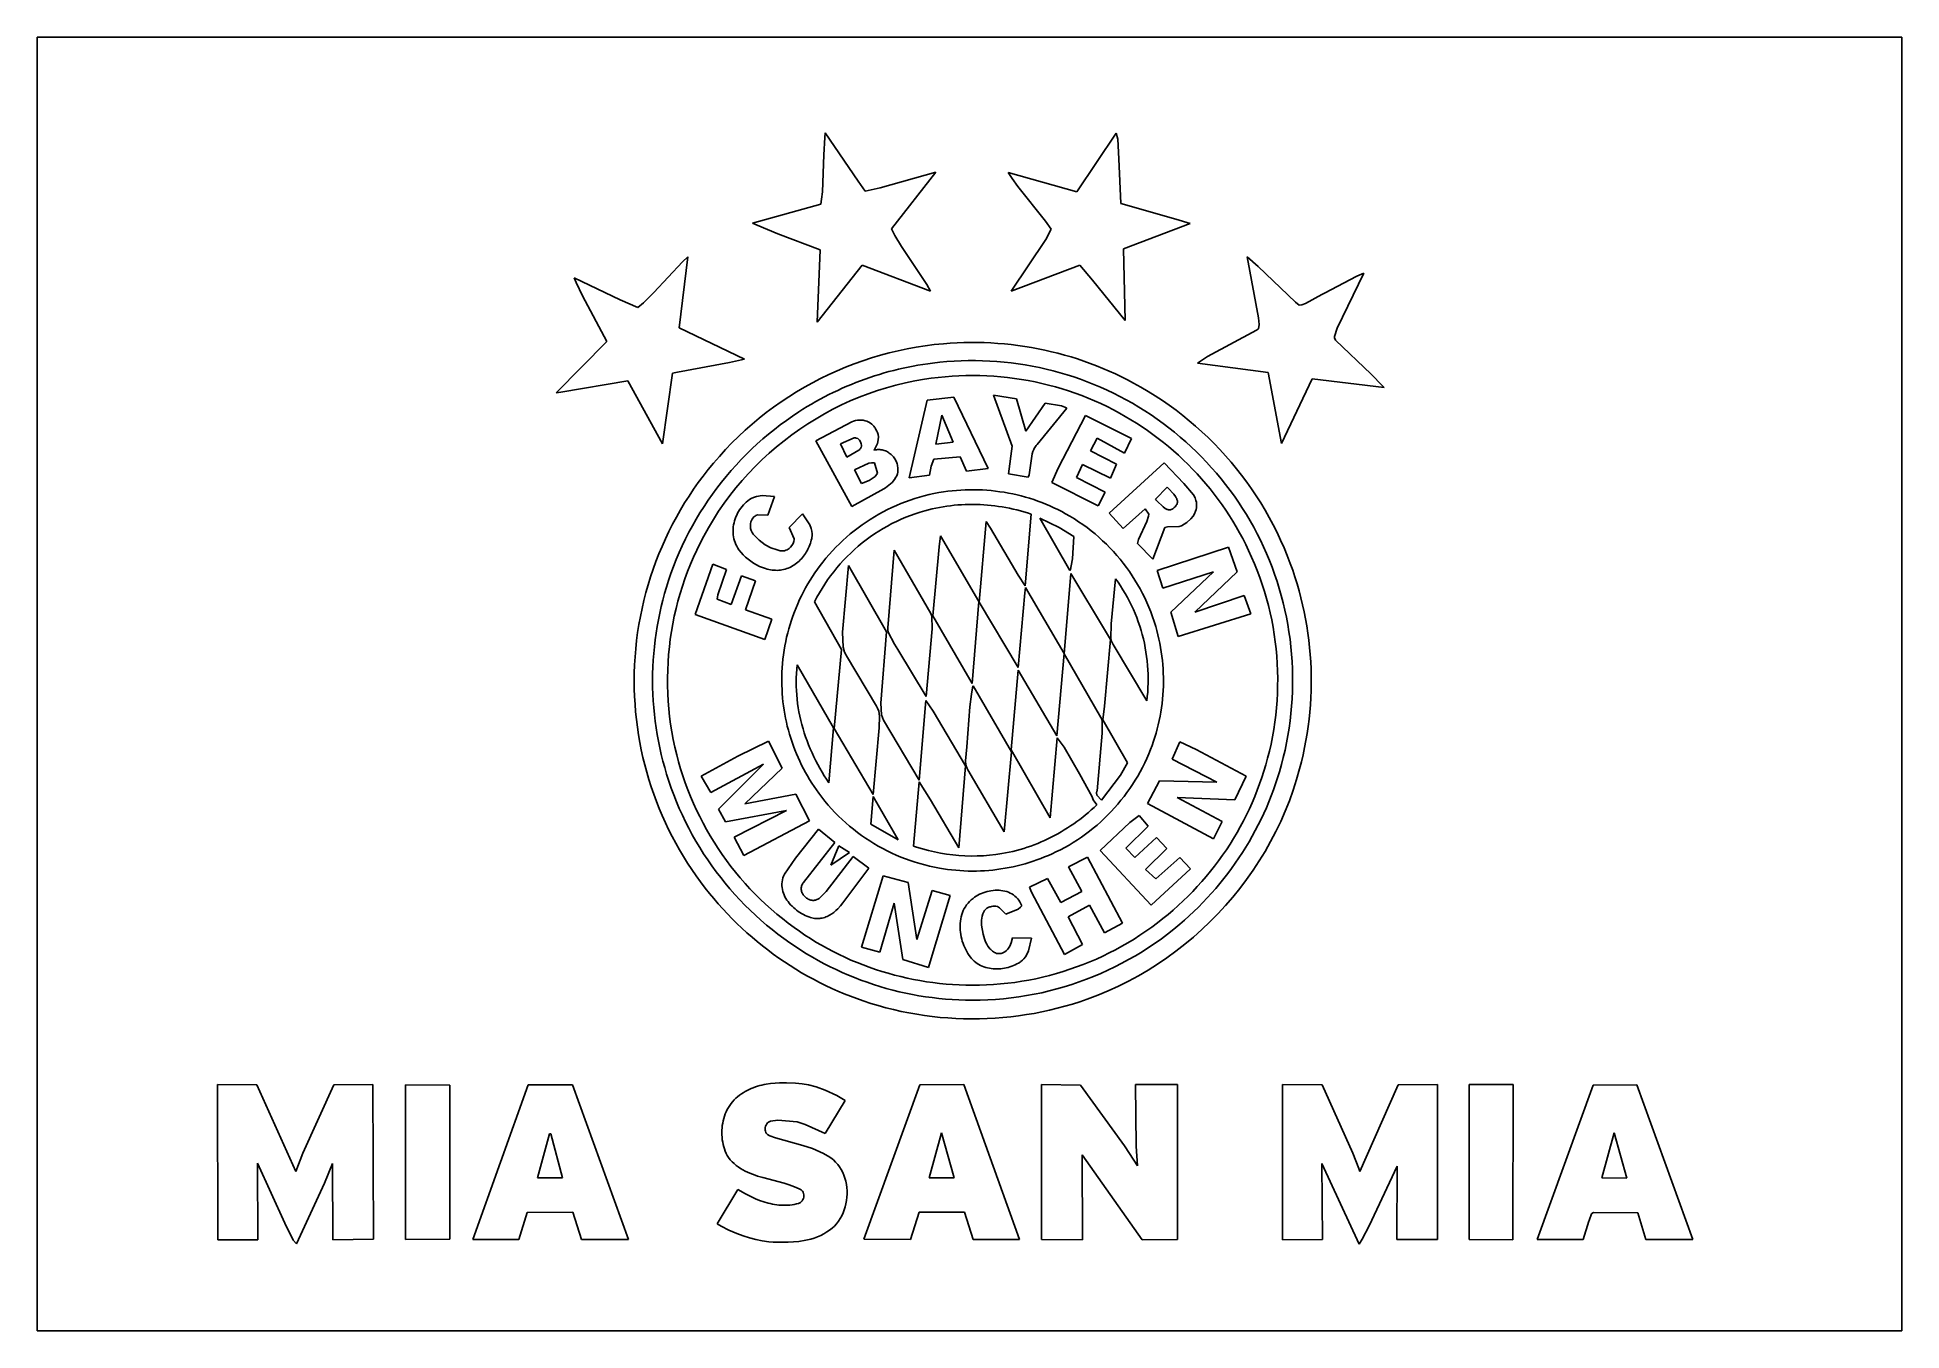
# Model space of a CAD drawing. Extents: x -357 to 364, y -246 to 254.
import ezdxf

# ---------------------------------------------------------------- set-up
doc = ezdxf.new("R2010")
doc.units = 0
doc.header["$MEASUREMENT"] = 0
doc.linetypes.add('CONTINUOUS_100', pattern=[0])
for name, color, linetype in [('COLOR_0260AAFF', 7, 'CONTINUOUS'), ('COLOR_BF9E56FF', 7, 'CONTINUOUS'), ('COLOR_DB053EFF', 7, 'CONTINUOUS'), ('COLOR_FFFFFFFF', 7, 'CONTINUOUS'), ('DAMIEL', 171, 'CONTINUOUS')]:
    doc.layers.add(name, color=color, linetype=linetype)

msp = doc.modelspace()

# ---------------------------------------------------------------- linework, layer by layer
at = {"layer": 'COLOR_0260AAFF', "linetype": 'CONTINUOUS_100'}
for p, q in [((-356.610462, 253.554993), (363.728521, 253.554993)), ((-356.610462, -246.445007), (-356.610462, 253.554993)), ((363.728521, 253.554993), (363.728521, -246.445007)), ((-34.284729, 129.633939), (-30.889427, 130.651568)), ((-30.889427, 130.651568), (-27.467251, 131.575751)), ((-27.467251, 131.575751), (-24.02045, 132.405251)), ((-24.02045, 132.405251), (-20.55127, 133.138836)), ((-20.55127, 133.138836), (-17.061959, 133.775267)), ((-17.061959, 133.775267), (-13.554765, 134.313312)), ((-13.554765, 134.313312), (-10.031935, 134.751734)), ((-10.031935, 134.751734), (-6.495717, 135.089298)), ((-6.495717, 135.089298), (-3.880712, 135.29197)), ((-3.880712, 135.29197), (-1.262152, 135.441274)), ((-1.262152, 135.441274), (1.358914, 135.537376)), ((1.358914, 135.537376), (3.981436, 135.580438)), ((3.981436, 135.580438), (6.604366, 135.570625)), ((6.604366, 135.570625), (9.226653, 135.508099)), ((9.226653, 135.508099), (11.84725, 135.393024)), ((11.84725, 135.393024), (14.465108, 135.225564)), ((14.465108, 135.225564), (17.079176, 135.005882)), ((17.079176, 135.005882), (19.688405, 134.734141)), ((19.688405, 134.734141), (22.291748, 134.410506)), ((22.291748, 134.410506), (24.888154, 134.03514)), ((24.888154, 134.03514), (27.476574, 133.608205)), ((27.476574, 133.608205), (30.055959, 133.129867)), ((30.055959, 133.129867), (32.62526, 132.600288)), ((32.62526, 132.600288), (35.183428, 132.019631)), ((35.183428, 132.019631), (37.729414, 131.388062)), ((37.729414, 131.388062), (40.262168, 130.705742)), ((40.262168, 130.705742), (42.780642, 129.972834)), ((42.780642, 129.972834), (45.283785, 129.189505)), ((-53.966345, 121.634966), (-50.779479, 123.187333)), ((-50.779479, 123.187333), (-47.552256, 124.653665)), ((-47.552256, 124.653665), (-44.286922, 126.032727)), ((-44.286922, 126.032727), (-40.985724, 127.323283)), ((-40.985724, 127.323283), (-37.650911, 128.524099)), ((-37.650911, 128.524099), (-34.284729, 129.633939)), ((-33.093672, 122.670182), (-34.912205, 122.068369)), ((-31.265992, 123.243448), (-33.093672, 122.670182)), ((-29.429587, 123.787958), (-31.265992, 123.243448)), ((-27.584882, 124.303506), (-29.429587, 123.787958)), ((-25.732301, 124.789882), (-27.584882, 124.303506)), ((-23.872268, 125.246881), (-25.732301, 124.789882)), ((-22.005206, 125.674294), (-23.872268, 125.246881)), ((-20.13154, 126.071914), (-22.005206, 125.674294)), ((-18.251693, 126.439533), (-20.13154, 126.071914)), ((-16.36609, 126.776945), (-18.251693, 126.439533)), ((-14.475154, 127.083941), (-16.36609, 126.776945)), ((-12.579308, 127.360315), (-14.475154, 127.083941)), ((-10.678979, 127.605858), (-12.579308, 127.360315)), ((-7.934662, 127.922487), (-10.678979, 127.605858)), ((-5.183786, 128.176609), (-7.934662, 127.922487)), ((-2.427736, 128.368402), (-5.183786, 128.176609)), ((0.332101, 128.498041), (-2.427736, 128.368402)), ((3.094338, 128.565706), (0.332101, 128.498041)), ((5.857588, 128.571574), (3.094338, 128.565706)), ((8.620465, 128.515821), (5.857588, 128.571574)), ((11.381584, 128.398626), (8.620465, 128.515821)), ((14.139556, 128.220166), (11.381584, 128.398626)), ((16.892994, 127.980617), (14.139556, 128.220166)), ((19.640514, 127.680159), (16.892994, 127.980617)), ((22.380728, 127.318968), (19.640514, 127.680159)), ((25.112249, 126.897222), (22.380728, 127.318968)), ((27.833691, 126.415097), (25.112249, 126.897222)), ((30.543667, 125.872772), (27.833691, 126.415097)), ((33.240792, 125.270425), (30.543667, 125.872772)), ((35.923677, 124.608231), (33.240792, 125.270425)), ((38.590936, 123.88637), (35.923677, 124.608231)), ((41.241184, 123.105018), (38.590936, 123.88637)), ((43.873033, 122.264353), (41.241184, 123.105018)), ((45.283785, 129.189505), (47.77055, 128.355915)), ((47.77055, 128.355915), (50.239887, 127.472229)), ((50.239887, 127.472229), (52.690747, 126.538612)), ((52.690747, 126.538612), (55.12208, 125.555224)), ((55.12208, 125.555224), (57.532838, 124.522232)), ((57.532838, 124.522232), (59.921971, 123.439797)), ((59.921971, 123.439797), (62.28843, 122.308084)), ((-66.265273, 114.589853), (-63.262315, 116.474008)), ((-63.262315, 116.474008), (-60.21001, 118.277068)), ((-60.21001, 118.277068), (-57.110604, 119.997799)), ((-57.110604, 119.997799), (-53.966345, 121.634966)), ((-50.797393, 115.40161), (-52.501131, 114.525726)), ((-49.080269, 116.251021), (-50.797393, 115.40161)), ((-47.350181, 117.073751), (-49.080269, 116.251021)), ((-45.607554, 117.869593), (-47.350181, 117.073751)), ((-43.852811, 118.638338), (-45.607554, 117.869593)), ((-42.086377, 119.379781), (-43.852811, 118.638338)), ((-40.308676, 120.093713), (-42.086377, 119.379781)), ((-38.52013, 120.779926), (-40.308676, 120.093713)), ((-36.721166, 121.438214), (-38.52013, 120.779926)), ((-34.912205, 122.068369), (-36.721166, 121.438214)), ((46.485096, 121.364552), (43.873033, 122.264353)), ((49.075988, 120.405792), (46.485096, 121.364552)), ((51.644321, 119.388252), (49.075988, 120.405792)), ((54.18871, 118.312109), (51.644321, 119.388252)), ((56.707766, 117.17754), (54.18871, 118.312109)), ((59.200104, 115.984722), (56.707766, 117.17754)), ((61.664338, 114.733833), (59.200104, 115.984722)), ((62.28843, 122.308084), (64.631167, 121.127256)), ((64.631167, 121.127256), (66.949131, 119.897476)), ((66.949131, 119.897476), (69.794048, 118.317478)), ((69.794048, 118.317478), (72.59714, 116.665427)), ((72.59714, 116.665427), (75.357044, 114.94279)), ((-77.738669, 106.267001), (-74.95558, 108.463179)), ((-74.95558, 108.463179), (-72.114153, 110.583204)), ((-72.114153, 110.583204), (-69.216634, 112.62584)), ((-69.216634, 112.62584), (-66.265273, 114.589853)), ((-62.418689, 108.726099), (-64.831275, 107.126398)), ((-60.804176, 109.756466), (-62.418689, 108.726099)), ((-59.173732, 110.761605), (-60.804176, 109.756466)), ((-57.527782, 111.741308), (-59.173732, 110.761605)), ((-55.866749, 112.695368), (-57.527782, 111.741308)), ((-54.191058, 113.623576), (-55.866749, 112.695368)), ((-52.501131, 114.525726), (-54.191058, 113.623576)), ((64.09908, 113.42505), (61.664338, 114.733833)), ((66.502944, 112.058552), (64.09908, 113.42505)), ((68.940087, 110.621662), (66.502944, 112.058552)), ((71.342347, 109.127972), (68.940087, 110.621662)), ((73.708739, 107.578581), (71.342347, 109.127972)), ((75.357044, 114.94279), (78.072395, 113.151034)), ((78.072395, 113.151034), (80.74183, 111.291626)), ((80.74183, 111.291626), (83.363986, 109.366033)), ((83.363986, 109.366033), (85.937498, 107.375721)), ((-85.715433, 99.233901), (-83.120843, 101.651127)), ((-83.120843, 101.651127), (-80.461173, 103.995905)), ((-80.461173, 103.995905), (-77.738669, 106.267001)), ((-71.830132, 101.989746), (-74.080012, 100.169005)), ((-69.538028, 103.757024), (-71.830132, 101.989746)), ((-67.204732, 105.46964), (-69.538028, 103.757024)), ((-64.831275, 107.126398), (-67.204732, 105.46964)), ((76.038276, 105.974585), (73.708739, 107.578581)), ((78.329973, 104.317082), (76.038276, 105.974585)), ((80.582845, 102.60717), (78.329973, 104.317082)), ((82.795906, 100.845947), (80.582845, 102.60717)), ((85.937498, 107.375721), (88.461002, 105.322159)), ((88.461002, 105.322159), (90.933136, 103.206812)), ((90.933136, 103.206812), (93.352534, 101.031149)), ((93.352534, 101.031149), (95.717834, 98.796635)), ((-93.086243, 91.559894), (-90.700381, 94.18705)), ((-90.700381, 94.18705), (-88.242695, 96.745464)), ((-88.242695, 96.745464), (-85.715433, 99.233901)), ((-80.565997, 94.397986), (-82.636668, 92.375373)), ((-78.448976, 96.371927), (-80.565997, 94.397986)), ((-76.286638, 98.296), (-78.448976, 96.371927)), ((-74.080012, 100.169005), (-76.286638, 98.296)), ((84.96817, 99.03451), (82.795906, 100.845947)), ((87.098651, 97.173958), (84.96817, 99.03451)), ((89.186364, 95.265386), (87.098651, 97.173958)), ((91.230324, 93.309893), (89.186364, 95.265386)), ((95.717834, 98.796635), (98.027671, 96.504738)), ((98.027671, 96.504738), (100.280682, 94.156926)), ((100.280682, 94.156926), (102.475502, 91.754664)), ((-97.406731, 86.428996), (-95.398036, 88.865231)), ((-95.398036, 88.865231), (-93.086243, 91.559894)), ((-86.634836, 88.188926), (-88.56027, 86.027489)), ((-84.659958, 90.305287), (-86.634836, 88.188926)), ((-82.636668, 92.375373), (-84.659958, 90.305287)), ((93.229545, 91.308577), (91.230324, 93.309893)), ((95.18304, 89.262535), (93.229545, 91.308577)), ((97.089825, 87.172865), (95.18304, 89.262535)), ((98.948913, 85.040665), (97.089825, 87.172865)), ((102.475502, 91.754664), (104.610768, 89.29942)), ((104.610768, 89.29942), (106.685117, 86.79266)), ((106.685117, 86.79266), (108.697184, 84.235853)), ((-103.054922, 78.832675), (-101.235799, 81.41099)), ((-101.235799, 81.41099), (-99.352861, 83.943673)), ((-99.352861, 83.943673), (-97.406731, 86.428996)), ((-94.029594, 79.284693), (-95.746938, 76.954927)), ((-92.25868, 81.574174), (-94.029594, 79.284693)), ((-90.435229, 83.822172), (-92.25868, 81.574174)), ((-88.56027, 86.027489), (-90.435229, 83.822172)), ((100.75932, 82.867031), (98.948913, 85.040665)), ((102.520059, 80.653063), (100.75932, 82.867031)), ((104.230146, 78.399856), (102.520059, 80.653063)), ((108.697184, 84.235853), (110.645606, 81.630465)), ((110.645606, 81.630465), (112.529019, 78.977963)), ((-108.123143, 70.841217), (-106.499219, 73.54606)), ((-106.499219, 73.54606), (-104.809604, 76.210456)), ((-104.809604, 76.210456), (-103.054922, 78.832675)), ((-99.01679, 72.179332), (-100.567236, 69.735899)), ((-97.40968, 74.586074), (-99.01679, 72.179332)), ((-95.746938, 76.954927), (-97.40968, 74.586074)), ((-8.05125, 71.825992), (-6.638917, 72.074289)), ((-6.638917, 72.074289), (-5.221938, 72.291647)), ((-5.221938, 72.291647), (-3.800884, 72.478283)), ((-3.800884, 72.478283), (-2.376326, 72.634416)), ((-2.376326, 72.634416), (-0.948834, 72.760266)), ((-0.948834, 72.760266), (0.48102, 72.85605)), ((0.48102, 72.85605), (1.912666, 72.921987)), ((1.912666, 72.921987), (3.345533, 72.958296)), ((3.345533, 72.958296), (4.779051, 72.965195)), ((4.779051, 72.965195), (6.212648, 72.942903)), ((6.212648, 72.942903), (7.645754, 72.891638)), ((7.645754, 72.891638), (9.077798, 72.81162)), ((9.077798, 72.81162), (10.508209, 72.703066)), ((10.508209, 72.703066), (11.936417, 72.566196)), ((11.936417, 72.566196), (13.36185, 72.401227)), ((13.36185, 72.401227), (14.783939, 72.208379)), ((14.783939, 72.208379), (16.202111, 71.987869)), ((105.888593, 76.10851), (104.230146, 78.399856)), ((107.494416, 73.78012), (105.888593, 76.10851)), ((109.046629, 71.415786), (107.494416, 73.78012)), ((112.529019, 78.977963), (114.346059, 76.279814)), ((114.346059, 76.279814), (116.095362, 73.537485)), ((116.095362, 73.537485), (117.775565, 70.752442)), ((-112.594518, 62.50128), (-111.171418, 65.317099)), ((-111.171418, 65.317099), (-109.680751, 68.097654)), ((-109.680751, 68.097654), (-108.123143, 70.841217)), ((-102.059987, 67.256973), (-103.494011, 64.743752)), ((-100.567236, 69.735899), (-102.059987, 67.256973)), ((-28.141558, 64.614832), (-26.413447, 65.538879)), ((-26.413447, 65.538879), (-24.658938, 66.411965)), ((-24.658938, 66.411965), (-22.879195, 67.232997)), ((-22.879195, 67.232997), (-21.075383, 68.000879)), ((-21.075383, 68.000879), (-19.248664, 68.714518)), ((-19.248664, 68.714518), (-17.400203, 69.37282)), ((-17.400203, 69.37282), (-15.531164, 69.97469)), ((-15.531164, 69.97469), (-13.642711, 70.519034)), ((-13.642711, 70.519034), (-12.254669, 70.893276)), ((-12.254669, 70.893276), (-10.859697, 71.235704)), ((-10.859697, 71.235704), (-9.458367, 71.546537)), ((-9.458367, 71.546537), (-8.05125, 71.825992)), ((9.999552, 66.318313), (7.269608, 35.217375)), ((11.658358, 63.808584), (9.999552, 66.318313)), ((16.202111, 71.987869), (17.615797, 71.739917)), ((17.615797, 71.739917), (19.024426, 71.464742)), ((19.024426, 71.464742), (20.427427, 71.162561)), ((20.427427, 71.162561), (21.824229, 70.833594)), ((21.824229, 70.833594), (23.214261, 70.478058)), ((23.214261, 70.478058), (24.596953, 70.096174)), ((24.596953, 70.096174), (25.971734, 69.688157)), ((27.338033, 69.254229), (25.113609, 41.48482)), ((25.971734, 69.688157), (27.338033, 69.254229)), ((30.796026, 67.601228), (38.235289, 64.113033)), ((42.370477, 47.440198), (30.796026, 67.601228)), ((110.544246, 69.016605), (109.046629, 71.415786)), ((111.986282, 66.583675), (110.544246, 69.016605)), ((113.371751, 64.118092), (111.986282, 66.583675)), ((117.775565, 70.752442), (119.385303, 67.926154)), ((119.385303, 67.926154), (120.923213, 65.060086)), ((120.923213, 65.060086), (122.387931, 62.155707)), ((-115.23552, 56.770762), (-113.949427, 59.651925)), ((-113.949427, 59.651925), (-112.594518, 62.50128)), ((-106.181751, 59.619216), (-107.433404, 57.010298)), ((-104.868276, 62.197434), (-106.181751, 59.619216)), ((-103.494011, 64.743752), (-104.868276, 62.197434)), ((-39.401427, 56.811515), (-37.89069, 58.06165)), ((-37.89069, 58.06165), (-36.345409, 59.268483)), ((-36.345409, 59.268483), (-34.766746, 60.43092)), ((-34.766746, 60.43092), (-33.155865, 61.547868)), ((-33.155865, 61.547868), (-31.513931, 62.618232)), ((-31.513931, 62.618232), (-29.842108, 63.640918)), ((-29.842108, 63.640918), (-28.141558, 64.614832)), ((-7.64476, 60.820775), (-8.143661, 56.556624)), ((7.227418, 35.395755), (-7.64476, 60.820775)), ((22.337513, 45.653198), (11.658358, 63.808584)), ((38.235289, 64.113033), (43.932401, 60.607355)), ((43.932401, 60.607355), (43.318901, 51.894635)), ((114.699668, 61.620955), (113.371751, 64.118092)), ((115.969046, 59.093361), (114.699668, 61.620955)), ((117.178901, 56.536408), (115.969046, 59.093361)), ((122.387931, 62.155707), (123.778094, 59.214482)), ((123.778094, 59.214482), (125.092337, 56.23788)), ((-118.674651, 47.953703), (-117.598757, 50.919923)), ((-117.598757, 50.919923), (-116.452171, 53.859518)), ((-116.452171, 53.859518), (-115.23552, 56.770762)), ((-109.747122, 51.70515), (-110.807123, 49.011316)), ((-108.622205, 54.371876), (-109.747122, 51.70515)), ((-107.433404, 57.010298), (-108.622205, 54.371876)), ((-46.396187, 49.949619), (-45.075637, 51.399847)), ((-45.075637, 51.399847), (-43.714723, 52.812245)), ((-43.714723, 52.812245), (-42.314606, 54.185718)), ((-42.314606, 54.185718), (-40.876453, 55.519173)), ((-40.876453, 55.519173), (-39.401427, 56.811515)), ((-25.552844, 55.301619), (-28.0306, 25.2377)), ((-11.43177, 30.766237), (-25.552844, 55.301619)), ((-8.143661, 56.556624), (-10.665525, 29.843049)), ((43.318901, 51.894635), (42.899001, 49.192116)), ((118.328246, 53.951193), (117.178901, 56.536408)), ((119.416096, 51.338814), (118.328246, 53.951193)), ((120.46752, 48.662221), (119.416096, 51.338814)), ((125.092337, 56.23788), (126.329297, 53.227366)), ((126.329297, 53.227366), (127.487609, 50.184408)), ((-120.611864, 41.948304), (-119.679228, 44.962587)), ((-119.679228, 44.962587), (-118.674651, 47.953703)), ((-112.728252, 43.547119), (-113.519842, 41.049106)), ((-111.801177, 46.291573), (-112.728252, 43.547119)), ((-110.807123, 49.011316), (-111.801177, 46.291573)), ((-52.352721, 42.169317), (-51.251456, 43.792285)), ((-51.251456, 43.792285), (-50.104006, 45.382893)), ((-50.104006, 45.382893), (-48.911535, 46.940047)), ((-48.911535, 46.940047), (-47.675208, 48.462654)), ((-47.675208, 48.462654), (-46.396187, 49.949619)), ((-43.245586, 49.361899), (-45.555727, 23.614766)), ((-28.463248, 23.689112), (-43.245586, 49.361899)), ((25.113609, 41.48482), (22.337513, 45.653198)), ((40.11198, 15.193544), (42.747697, 46.274305)), ((42.525635, 47.873591), (42.370477, 47.440198)), ((42.899001, 49.192116), (42.525635, 47.873591)), ((42.747697, 46.274305), (56.454015, 23.351224)), ((58.342152, 26.847299), (59.951584, 44.270541)), ((59.951584, 44.270541), (60.95771, 42.872243)), ((121.453786, 45.961672), (120.46752, 48.662221)), ((122.374851, 43.238711), (121.453786, 45.961672)), ((123.23067, 40.494878), (122.374851, 43.238711)), ((127.487609, 50.184408), (128.428212, 47.563807)), ((128.428212, 47.563807), (129.311231, 44.923618)), ((129.311231, 44.923618), (130.136584, 42.265095)), ((-122.258813, 35.857143), (-121.471934, 38.912579)), ((-121.471934, 38.912579), (-120.611864, 41.948304)), ((-114.257185, 38.534626), (-114.940227, 36.004861)), ((-113.519842, 41.049106), (-114.257185, 38.534626)), ((-56.272653, 35.375737), (-55.367767, 37.1172)), ((-55.367767, 37.1172), (-54.41204, 38.830681)), ((-54.41204, 38.830681), (-53.406637, 40.515085)), ((-53.406637, 40.515085), (-52.352721, 42.169317)), ((22.315752, 9.913537), (24.946277, 38.745793)), ((24.946277, 38.745793), (25.240345, 40.868294)), ((25.240345, 40.868294), (40.093736, 15.308086)), ((60.95771, 42.872243), (61.923697, 41.446483)), ((61.923697, 41.446483), (62.849331, 39.994475)), ((62.849331, 39.994475), (63.7344, 38.517432)), ((63.7344, 38.517432), (64.578689, 37.016569)), ((64.578689, 37.016569), (65.381986, 35.493098)), ((124.021199, 37.731717), (123.23067, 40.494878)), ((124.746394, 34.950769), (124.021199, 37.731717)), ((130.136584, 42.265095), (130.904189, 39.589493)), ((130.904189, 39.589493), (131.613964, 36.898067)), ((131.613964, 36.898067), (132.265827, 34.192071)), ((-124.174048, 26.589841), (-123.610495, 29.694046)), ((-123.610495, 29.694046), (-122.971874, 32.783722)), ((-122.971874, 32.783722), (-122.258813, 35.857143)), ((-116.143185, 30.904202), (-116.662993, 28.335673)), ((-115.568911, 33.460993), (-116.143185, 30.904202)), ((-114.940227, 36.004861), (-115.568911, 33.460993)), ((-45.888249, 16.889931), (-56.272653, 35.375737)), ((-10.973569, 29.813687), (-11.43177, 30.766237)), ((-10.879844, 24.837914), (-10.973569, 29.813687)), ((-10.665525, 29.843049), (4.540562, 3.685648)), ((4.540562, 3.685648), (7.227418, 35.395755)), ((7.269608, 35.217375), (22.315752, 9.913537)), ((65.381986, 35.493098), (66.144076, 33.948233)), ((66.144076, 33.948233), (66.864747, 32.383188)), ((66.864747, 32.383188), (67.543784, 30.799177)), ((67.543784, 30.799177), (68.180974, 29.197413)), ((68.180974, 29.197413), (68.776104, 27.57911)), ((125.406209, 32.153577), (124.746394, 34.950769)), ((126.000603, 29.341682), (125.406209, 32.153577)), ((126.52953, 26.516627), (126.000603, 29.341682)), ((132.265827, 34.192071), (132.859697, 31.47276)), ((132.859697, 31.47276), (133.395492, 28.741389)), ((-125.073456, 20.344758), (-124.661911, 23.472835)), ((-124.661911, 23.472835), (-124.174048, 26.589841)), ((-117.538996, 23.168122), (-117.895082, 20.571464)), ((-117.128282, 25.756585), (-117.538996, 23.168122)), ((-116.662993, 28.335673), (-117.128282, 25.756585)), ((-45.555727, 23.614766), (-45.308142, 17.732405)), ((-30.655461, -3.898784), (-28.463248, 23.689112)), ((-28.0306, 25.2377), (-28.049953, 24.505302)), ((-28.049953, 24.505302), (-27.904516, 23.573099)), ((-27.904516, 23.573099), (-25.462761, 18.940894)), ((-13.240445, -1.337616), (-10.879844, 24.837914)), ((56.454015, 23.351224), (58.013347, 20.693586)), ((58.152304, 21.201369), (58.342152, 26.847299)), ((68.776104, 27.57911), (69.32896, 25.945481)), ((69.32896, 25.945481), (69.839329, 24.297741)), ((69.839329, 24.297741), (70.306998, 22.637103)), ((70.306998, 22.637103), (70.731751, 20.96478)), ((126.992946, 23.679954), (126.52953, 26.516627)), ((127.390807, 20.833204), (126.992946, 23.679954)), ((133.395492, 28.741389), (133.873128, 25.999211)), ((133.873128, 25.999211), (134.292525, 23.247481)), ((134.292525, 23.247481), (134.653601, 20.487454)), ((-125.665098, 14.062298), (-125.40806, 17.207336)), ((-125.40806, 17.207336), (-125.073456, 20.344758)), ((-118.443148, 15.358295), (-118.635021, 12.744147)), ((-118.196484, 17.967795), (-118.443148, 15.358295)), ((-117.895082, 20.571464), (-118.196484, 17.967795)), ((-48.783483, -13.616471), (-45.888249, 16.889931)), ((-45.308142, 17.732405), (-44.716913, 15.870471)), ((-44.716913, 15.870471), (-44.116822, 14.702252)), ((-44.116822, 14.702252), (-43.937883, 14.421571)), ((-43.937883, 14.421571), (-32.426437, -5.050455)), ((-25.462761, 18.940894), (-24.189058, 16.848838)), ((-24.189058, 16.848838), (-13.240445, -1.337616)), ((40.093736, 15.308086), (37.296736, -16.493078)), ((54.333958, -9.396238), (40.11198, 15.193544)), ((58.013347, 20.693586), (55.692263, -5.018171)), ((58.424958, 20.124856), (58.152304, 21.201369)), ((58.774111, 19.350119), (58.424958, 20.124856)), ((59.087943, 18.852528), (58.774111, 19.350119)), ((72.052744, -2.99496), (59.087943, 18.852528)), ((70.731751, 20.96478), (71.113377, 19.281986)), ((71.113377, 19.281986), (71.451662, 17.589936)), ((71.451662, 17.589936), (71.746392, 15.889841)), ((71.746392, 15.889841), (71.997354, 14.182917)), ((127.723068, 17.977921), (127.390807, 20.833204)), ((127.989687, 15.115646), (127.723068, 17.977921)), ((128.190617, 12.247921), (127.989687, 15.115646)), ((134.653601, 20.487454), (134.956273, 17.720385)), ((134.956273, 17.720385), (135.20046, 14.947527)), ((135.20046, 14.947527), (135.386079, 12.170136)), ((-125.964561, 4.598765), (-125.943973, 7.756284)), ((-125.943973, 7.756284), (-125.843944, 10.911371)), ((-125.843944, 10.911371), (-125.665098, 14.062298)), ((-118.854171, 7.506632), (-118.88134, 4.88563)), ((-118.772047, 10.126532), (-118.854171, 7.506632)), ((-118.635021, 12.744147), (-118.772047, 10.126532)), ((-63.360178, 5.9715), (-63.280609, 7.635026)), ((-63.280609, 7.635026), (-63.151781, 9.29807)), ((-63.151781, 9.29807), (-62.9729, 10.959783)), ((-62.9729, 10.959783), (-49.040135, -13.38754)), ((22.325607, 8.934013), (19.678074, -21.877375)), ((37.296736, -16.493078), (22.325607, 8.934013)), ((71.997354, 14.182917), (72.204333, 12.470377)), ((72.204333, 12.470377), (72.367118, 10.753434)), ((72.367118, 10.753434), (72.485494, 9.033303)), ((72.485494, 9.033303), (72.559247, 7.311196)), ((72.559247, 7.311196), (72.588165, 5.588328)), ((128.325816, 9.376289), (128.190617, 12.247921)), ((128.395239, 6.502291), (128.325816, 9.376289)), ((135.386079, 12.170136), (135.51305, 9.389466)), ((135.51305, 9.389466), (135.581289, 6.606771)), ((-125.93743, 1.628816), (-125.964561, 4.598765)), ((-125.840281, -1.33895), (-125.93743, 1.628816)), ((-118.88134, 4.88563), (-118.8535, 2.264706)), ((-118.8535, 2.264706), (-118.770594, -0.354956)), ((-63.391282, 4.308341), (-63.360178, 5.9715)), ((-63.374714, 2.646401), (-63.391282, 4.308341)), ((-63.31127, 0.986529), (-63.374714, 2.646401)), ((-63.201743, -0.670425), (-63.31127, 0.986529)), ((4.751976, 2.077591), (4.313368, -0.332765)), ((4.926863, 2.875719), (4.751976, 2.077591)), ((19.765635, -22.664556), (4.926863, 2.875719)), ((72.403769, 0.427289), (72.251208, -1.286488)), ((72.510639, 2.14516), (72.403769, 0.427289)), ((72.572034, 3.865911), (72.510639, 2.14516)), ((72.588165, 5.588328), (72.572034, 3.865911)), ((128.208411, -2.118475), (128.336581, 0.753367)), ((128.336581, 0.753367), (128.398842, 3.627469)), ((128.398842, 3.627469), (128.395239, 6.502291)), ((135.541246, 1.040325), (135.4328, -1.740916)), ((135.590715, 3.823306), (135.541246, 1.040325)), ((135.581289, 6.606771), (135.590715, 3.823306)), ((-125.673599, -4.303081), (-125.840281, -1.33895)), ((-125.437872, -7.262124), (-125.673599, -4.303081)), ((-118.770594, -0.354956), (-118.63257, -2.972176)), ((-118.63257, -2.972176), (-118.439372, -5.585771)), ((-118.439372, -5.585771), (-118.190947, -8.194559)), ((-63.046927, -2.323611), (-63.201743, -0.670425)), ((-62.847616, -3.972179), (-63.046927, -2.323611)), ((-62.604605, -5.615278), (-62.847616, -3.972179)), ((-62.318687, -7.252059), (-62.604605, -5.615278)), ((-32.426437, -5.050455), (-31.963591, -5.820545)), ((-31.963591, -5.820545), (-31.528753, -6.904928)), ((-31.528753, -6.904928), (-31.169405, -8.915416)), ((-30.45967, -8.305268), (-30.655461, -3.898784)), ((-13.312649, -2.760387), (-15.924999, -33.652807)), ((-10.486667, -6.996141), (-13.312649, -2.760387)), ((1.956363, -28.068947), (-10.486667, -6.996141)), ((3.739584, -5.210278), (2.527232, -20.783823)), ((4.313368, -0.332765), (3.739584, -5.210278)), ((55.692263, -5.018171), (55.052554, -10.360026)), ((72.251208, -1.286488), (72.052744, -2.99496)), ((127.75417, -7.849207), (128.014289, -4.986514)), ((128.014289, -4.986514), (128.208411, -2.118475)), ((135.265295, -4.519164), (135.038649, -7.293164)), ((135.4328, -1.740916), (135.265295, -4.519164)), ((-125.133588, -10.214627), (-125.437872, -7.262124)), ((-124.761232, -13.159139), (-125.133588, -10.214627)), ((-124.321291, -16.094206), (-124.761232, -13.159139)), ((-118.190947, -8.194559), (-117.887238, -10.79736)), ((-117.887238, -10.79736), (-117.528194, -13.39299)), ((-117.528194, -13.39299), (-117.113758, -15.980267)), ((-61.990656, -8.881672), (-62.318687, -7.252059)), ((-61.621307, -10.503266), (-61.990656, -8.881672)), ((-61.211434, -12.115993), (-61.621307, -10.503266)), ((-60.761829, -13.719), (-61.211434, -12.115993)), ((-60.273289, -15.31144), (-60.761829, -13.719)), ((-49.040135, -13.38754), (-50.740352, -34.664665)), ((-33.605021, -39.205955), (-48.783483, -13.616471)), ((-31.327184, -13.34434), (-33.605021, -39.205955)), ((-31.169405, -8.915416), (-31.327184, -13.34434)), ((-29.627218, -10.465549), (-30.45967, -8.305268)), ((-15.924999, -33.652807), (-29.627218, -10.465549)), ((54.452062, -9.586695), (54.333958, -9.396238)), ((54.862346, -10.577548), (54.452062, -9.586695)), ((54.824828, -15.49097), (54.862346, -10.577548)), ((55.052554, -10.360026), (64.546835, -26.972485)), ((126.57739, -16.389797), (127.035764, -13.552391)), ((127.035764, -13.552391), (127.42801, -10.705014)), ((127.42801, -10.705014), (127.75417, -7.849207)), ((134.407606, -12.823401), (134.003046, -15.57713)), ((134.75278, -10.061661), (134.407606, -12.823401)), ((135.038649, -7.293164), (134.75278, -10.061661)), ((-123.814253, -19.018376), (-124.321291, -16.094206)), ((-123.240604, -21.930199), (-123.814253, -19.018376)), ((-117.113758, -15.980267), (-116.643876, -18.558011)), ((-116.643876, -18.558011), (-116.118494, -21.125039)), ((-116.118494, -21.125039), (-115.537557, -23.68017)), ((-59.746606, -16.89246), (-60.273289, -15.31144)), ((-59.182575, -18.461213), (-59.746606, -16.89246)), ((-58.58199, -20.016847), (-59.182575, -18.461213)), ((-57.945645, -21.558512), (-58.58199, -20.016847)), ((-57.274334, -23.085359), (-57.945645, -21.558512)), ((2.527232, -20.783823), (2.041222, -26.099126)), ((34.745472, -48.195807), (37.420975, -17.198586)), ((37.420975, -17.198586), (40.075802, -20.881988)), ((40.075802, -20.881988), (46.087085, -31.205674)), ((52.849065, -37.738213), (54.824828, -15.49097)), ((125.462077, -22.028526), (126.052842, -19.215689)), ((126.052842, -19.215689), (126.57739, -16.389797)), ((133.015436, -21.055534), (132.432224, -23.777701)), ((133.539016, -18.321592), (133.015436, -21.055534)), ((134.003046, -15.57713), (133.539016, -18.321592)), ((-122.600832, -24.828221), (-123.240604, -21.930199)), ((-121.895423, -27.710991), (-122.600832, -24.828221)), ((-121.124864, -30.577055), (-121.895423, -27.710991)), ((-115.537557, -23.68017), (-114.901011, -26.222221)), ((-114.901011, -26.222221), (-114.208802, -28.75001)), ((-114.208802, -28.75001), (-113.460874, -31.262356)), ((-56.568851, -24.596538), (-57.274334, -23.085359)), ((-55.82999, -26.091198), (-56.568851, -24.596538)), ((-55.058544, -27.568489), (-55.82999, -26.091198)), ((-54.255309, -29.027562), (-55.058544, -27.568489)), ((-0.548659, -59.776746), (1.956363, -28.068947)), ((2.041222, -26.099126), (2.168978, -27.635177)), ((2.168978, -27.635177), (2.397555, -28.52738)), ((2.397555, -28.52738), (2.628718, -29.106007)), ((16.924365, -53.65552), (19.765635, -22.664556)), ((19.678074, -21.877375), (34.745472, -48.195807)), ((64.546835, -26.972485), (61.836699, -31.714659)), ((123.292033, -30.373282), (124.081716, -27.608864)), ((124.081716, -27.608864), (124.805049, -24.826765)), ((124.805049, -24.826765), (125.462077, -22.028526)), ((131.789297, -26.486838), (131.086574, -29.18169)), ((132.432224, -23.777701), (131.789297, -26.486838)), ((-120.289642, -33.424963), (-121.124864, -30.577055)), ((-119.390245, -36.253262), (-120.289642, -33.424963)), ((-113.460874, -31.262356), (-112.60601, -33.968167)), ((-112.60601, -33.968167), (-111.686898, -36.652259)), ((-53.421079, -30.467565), (-54.255309, -29.027562)), ((-52.556646, -31.88765), (-53.421079, -30.467565)), ((-51.662806, -33.286967), (-52.556646, -31.88765)), ((-50.740352, -34.664665), (-51.662806, -33.286967)), ((-18.054833, -59.144216), (-15.905206, -34.310421)), ((-15.905206, -34.310421), (-11.488009, -41.210653)), ((2.628718, -29.106007), (2.931569, -29.669502)), ((2.931569, -29.669502), (16.924365, -53.65552)), ((46.087085, -31.205674), (50.951074, -40.096536)), ((61.836699, -31.714659), (54.506585, -41.393356)), ((120.984004, -37.390609), (121.801577, -35.067968)), ((121.801577, -35.067968), (122.571113, -32.728595)), ((122.571113, -32.728595), (123.292033, -30.373282)), ((129.915757, -33.371679), (128.597056, -37.512502)), ((131.086574, -29.18169), (129.915757, -33.371679)), ((-118.427158, -39.0605), (-119.390245, -36.253262)), ((-117.400869, -41.845225), (-118.427158, -39.0605)), ((-116.311864, -44.605984), (-117.400869, -41.845225)), ((-111.686898, -36.652259), (-110.704434, -39.313422)), ((-110.704434, -39.313422), (-109.659513, -41.950447)), ((-109.659513, -41.950447), (-108.553033, -44.562123)), ((-34.497893, -50.632185), (-33.659414, -39.945953)), ((-33.659414, -39.945953), (-23.986303, -56.732751)), ((-11.488009, -41.210653), (-0.548659, -59.776746)), ((50.951074, -40.096536), (51.311043, -41.217107)), ((51.311043, -41.217107), (52.767643, -43.214393)), ((52.767643, -43.214393), (51.707515, -44.190371)), ((52.663608, -38.505905), (52.787908, -37.894277)), ((52.788893, -39.373337), (52.663608, -38.505905)), ((52.787908, -37.894277), (52.849065, -37.738213)), ((54.506585, -41.393356), (52.788893, -39.373337)), ((118.248871, -44.250232), (119.207071, -41.982533)), ((119.207071, -41.982533), (120.118975, -39.695728)), ((120.118975, -39.695728), (120.984004, -37.390609)), ((127.133751, -41.600744), (125.529124, -45.632992)), ((128.597056, -37.512502), (127.133751, -41.600744)), ((-115.160631, -47.341326), (-116.311864, -44.605984)), ((-113.947657, -50.049799), (-115.160631, -47.341326)), ((-112.673429, -52.729949), (-113.947657, -50.049799)), ((-108.553033, -44.562123), (-107.385888, -47.147241)), ((-107.385888, -47.147241), (-106.158975, -49.70459)), ((-106.158975, -49.70459), (-104.87319, -52.232961)), ((44.986758, -49.641191), (43.809786, -50.476775)), ((46.148052, -48.783822), (44.986758, -49.641191)), ((47.293329, -47.905244), (46.148052, -48.783822)), ((48.422251, -47.006034), (47.293329, -47.905244)), ((49.534481, -46.086767), (48.422251, -47.006034)), ((50.629682, -45.148021), (49.534481, -46.086767)), ((51.707515, -44.190371), (50.629682, -45.148021)), ((115.102303, -50.930782), (116.195906, -48.725148)), ((116.195906, -48.725148), (117.244956, -46.498034)), ((117.244956, -46.498034), (118.248871, -44.250232)), ((123.786453, -49.605829), (121.90902, -53.515843)), ((125.529124, -45.632992), (123.786453, -49.605829)), ((-111.338432, -55.380326), (-112.673429, -52.729949)), ((-109.943156, -57.999477), (-111.338432, -55.380326)), ((-104.87319, -52.232961), (-103.529428, -54.731142)), ((-103.529428, -54.731142), (-102.128587, -57.197926)), ((-102.128587, -57.197926), (-100.671561, -59.632101)), ((-23.986303, -56.732751), (-34.497893, -50.632185)), ((31.25197, -57.507641), (29.924807, -58.065552)), ((32.567168, -56.921605), (31.25197, -57.507641)), ((33.870062, -56.308022), (32.567168, -56.921605)), ((35.160315, -55.667466), (33.870062, -56.308022)), ((36.43759, -55.000515), (35.160315, -55.667466)), ((37.701549, -54.307745), (36.43759, -55.000515)), ((38.951854, -53.589732), (37.701549, -54.307745)), ((40.188168, -52.847052), (38.951854, -53.589732)), ((41.410153, -52.080281), (40.188168, -52.847052)), ((42.617471, -51.289997), (41.410153, -52.080281)), ((43.809786, -50.476775), (42.617471, -51.289997)), ((110.293954, -59.522695), (111.55997, -57.410893)), ((111.55997, -57.410893), (112.783754, -55.274446)), ((112.783754, -55.274446), (113.964725, -53.114146)), ((113.964725, -53.114146), (115.102303, -50.930782)), ((119.900106, -57.35962), (117.762989, -61.133743)), ((121.90902, -53.515843), (119.900106, -57.35962)), ((-108.488085, -60.585949), (-109.943156, -57.999477)), ((-106.973707, -63.138291), (-108.488085, -60.585949)), ((-105.40051, -65.655051), (-106.973707, -63.138291)), ((-100.671561, -59.632101), (-99.159247, -62.032457)), ((-99.159247, -62.032457), (-97.592542, -64.397785)), ((-97.592542, -64.397785), (-95.972339, -66.726875)), ((-16.920569, -59.511445), (-18.054833, -59.144216)), ((-14.63468, -60.193541), (-16.920569, -59.511445)), ((-12.327764, -60.804426), (-14.63468, -60.193541)), ((-10.002365, -61.342425), (-12.327764, -60.804426)), ((-7.661027, -61.805863), (-10.002365, -61.342425)), ((-5.306294, -62.193067), (-7.661027, -61.805863)), ((-2.94071, -62.502361), (-5.306294, -62.193067)), ((-0.566818, -62.732071), (-2.94071, -62.502361)), ((1.812837, -62.880523), (-0.566818, -62.732071)), ((4.195711, -62.946041), (1.812837, -62.880523)), ((6.579261, -62.926952), (4.195711, -62.946041)), ((8.960942, -62.82158), (6.579261, -62.926952)), ((11.338211, -62.628251), (8.960942, -62.82158)), ((13.708523, -62.345292), (11.338211, -62.628251)), ((16.069336, -61.971025), (13.708523, -62.345292)), ((17.497587, -61.726056), (16.069336, -61.971025)), ((18.91725, -61.4472), (17.497587, -61.726056)), ((20.327985, -61.135032), (18.91725, -61.4472)), ((21.729455, -60.790129), (20.327985, -61.135032)), ((23.121322, -60.413068), (21.729455, -60.790129)), ((24.50325, -60.004424), (23.121322, -60.413068)), ((25.874899, -59.564774), (24.50325, -60.004424)), ((27.235934, -59.094694), (25.874899, -59.564774)), ((28.586016, -58.594762), (27.235934, -59.094694)), ((29.924807, -58.065552), (28.586016, -58.594762)), ((106.248312, -65.702315), (107.637544, -63.669197)), ((107.637544, -63.669197), (108.986285, -61.60906)), ((108.986285, -61.60906), (110.293954, -59.522695)), ((117.762989, -61.133743), (115.500952, -64.8348)), ((-103.768979, -68.134777), (-105.40051, -65.655051)), ((-102.079602, -70.576016), (-103.768979, -68.134777)), ((-100.332866, -72.977316), (-102.079602, -70.576016)), ((-95.972339, -66.726875), (-94.299537, -69.018516)), ((-94.299537, -69.018516), (-92.575031, -71.271499)), ((-92.575031, -71.271499), (-90.799716, -73.484613)), ((100.298076, -73.548765), (101.84347, -71.631639)), ((101.84347, -71.631639), (103.350695, -69.684327)), ((103.350695, -69.684327), (104.819169, -67.707622)), ((104.819169, -67.707622), (106.248312, -65.702315)), ((110.615236, -72.004055), (107.998118, -75.465425)), ((113.117274, -68.459376), (110.615236, -72.004055)), ((115.500952, -64.8348), (113.117274, -68.459376)), ((-98.529258, -75.337225), (-100.332866, -72.977316)), ((-96.899539, -77.393547), (-98.529258, -75.337225)), ((-95.228491, -79.416371), (-96.899539, -77.393547)), ((-90.799716, -73.484613), (-88.974489, -75.656649)), ((-88.974489, -75.656649), (-87.100246, -77.786397)), ((-87.100246, -77.786397), (-85.177883, -79.872646)), ((93.746408, -80.899596), (95.438678, -79.111122)), ((95.438678, -79.111122), (97.0951, -77.289299)), ((97.0951, -77.289299), (98.715092, -75.434916)), ((98.715092, -75.434916), (100.298076, -73.548765)), ((105.2692, -78.840069), (102.431764, -82.124576)), ((107.998118, -75.465425), (105.2692, -78.840069)), ((-93.516932, -81.405032), (-95.228491, -79.416371)), ((-91.765678, -83.358867), (-93.516932, -81.405032)), ((-89.975548, -85.27721), (-91.765678, -83.358867)), ((-88.147357, -87.159397), (-89.975548, -85.27721)), ((-85.177883, -79.872646), (-83.208296, -81.914187)), ((-83.208296, -81.914187), (-81.192381, -83.90981)), ((-81.192381, -83.90981), (-79.131033, -85.858304)), ((-79.131033, -85.858304), (-77.02515, -87.758461)), ((86.630452, -87.704158), (88.460312, -86.057)), ((88.460312, -86.057), (90.256644, -84.373326)), ((90.256644, -84.373326), (92.01887, -82.653928)), ((92.01887, -82.653928), (93.746408, -80.899596)), ((99.489089, -85.315528), (96.444456, -88.409513)), ((102.431764, -82.124576), (99.489089, -85.315528)), ((-86.281923, -89.004765), (-88.147357, -87.159397)), ((-84.380064, -90.812649), (-86.281923, -89.004765)), ((-82.442597, -92.582385), (-84.380064, -90.812649)), ((-80.470339, -94.313308), (-82.442597, -92.582385)), ((-77.02515, -87.758461), (-74.875626, -89.609068)), ((-74.875626, -89.609068), (-72.683358, -91.408918)), ((-72.683358, -91.408918), (-70.449242, -93.1568)), ((-70.449242, -93.1568), (-68.174173, -94.851503)), ((77.691524, -94.897197), (80.096079, -93.095371)), ((80.096079, -93.095371), (82.455332, -91.234079)), ((82.455332, -91.234079), (84.767646, -89.314009)), ((84.767646, -89.314009), (86.630452, -87.704158)), ((93.301145, -91.403117), (90.062437, -94.292923)), ((96.444456, -88.409513), (93.301145, -91.403117)), ((-78.464107, -96.004754), (-80.470339, -94.313308)), ((-76.424719, -97.65606), (-78.464107, -96.004754)), ((-74.352991, -99.26656), (-76.424719, -97.65606)), ((-72.249741, -100.83559), (-74.352991, -99.26656)), ((-70.115787, -102.362487), (-72.249741, -100.83559)), ((-68.174173, -94.851503), (-65.859049, -96.491818)), ((-65.859049, -96.491818), (-63.723512, -97.954812)), ((-63.723512, -97.954812), (-61.55708, -99.371161)), ((-61.55708, -99.371161), (-59.360844, -100.740493)), ((-59.360844, -100.740493), (-57.135891, -102.062437)), ((67.653047, -101.496128), (70.222429, -99.939025)), ((70.222429, -99.939025), (72.753062, -98.319711)), ((72.753062, -98.319711), (75.243306, -96.638873)), ((75.243306, -96.638873), (77.691524, -94.897197)), ((83.311951, -99.747488), (79.806733, -102.305419)), ((86.731612, -97.075518), (83.311951, -99.747488)), ((90.062437, -94.292923), (86.731612, -97.075518)), ((-67.951945, -103.846584), (-70.115787, -102.362487)), ((-65.759033, -105.28722), (-67.951945, -103.846584)), ((-63.537868, -106.683729), (-65.759033, -105.28722)), ((-61.289267, -108.035447), (-63.537868, -106.683729)), ((-59.014048, -109.341709), (-61.289267, -108.035447)), ((-57.135891, -102.062437), (-54.883309, -103.336621)), ((-54.883309, -103.336621), (-52.604186, -104.562675)), ((-52.604186, -104.562675), (-50.299611, -105.740226)), ((-50.299611, -105.740226), (-47.970672, -106.868904)), ((-47.970672, -106.868904), (-45.618457, -107.948336)), ((-45.618457, -107.948336), (-43.244054, -108.978151)), ((54.282208, -108.32445), (57.020773, -107.088699)), ((57.020773, -107.088699), (59.728777, -105.787305)), ((59.728777, -105.787305), (62.404583, -104.420954)), ((62.404583, -104.420954), (65.046552, -102.990333)), ((65.046552, -102.990333), (67.653047, -101.496128)), ((72.552752, -107.065503), (68.810549, -109.260828)), ((76.21924, -104.745895), (72.552752, -107.065503)), ((79.806733, -102.305419), (76.21924, -104.745895)), ((-56.713027, -110.601853), (-59.014048, -109.341709)), ((-54.387022, -111.815212), (-56.713027, -110.601853)), ((-52.03685, -112.981123), (-54.387022, -111.815212)), ((-49.663329, -114.098922), (-52.03685, -112.981123)), ((-47.267276, -115.167943), (-49.663329, -114.098922)), ((-44.849507, -116.187524), (-47.267276, -115.167943)), ((-43.244054, -108.978151), (-40.848553, -109.957979)), ((-40.848553, -109.957979), (-38.43304, -110.887447)), ((-38.43304, -110.887447), (-35.998604, -111.766184)), ((-35.998604, -111.766184), (-33.546333, -112.593819)), ((-33.546333, -112.593819), (-31.077316, -113.369981)), ((-31.077316, -113.369981), (-28.59264, -114.094296)), ((-28.59264, -114.094296), (-26.093395, -114.766396)), ((-26.093395, -114.766396), (-23.580668, -115.385907)), ((31.470043, -115.764902), (34.394131, -115.079015)), ((34.394131, -115.079015), (37.300761, -114.321993)), ((37.300761, -114.321993), (40.188296, -113.49452)), ((40.188296, -113.49452), (43.055097, -112.597286)), ((43.055097, -112.597286), (45.899527, -111.630975)), ((45.899527, -111.630975), (48.719947, -110.596274)), ((48.719947, -110.596274), (51.51472, -109.49387)), ((51.51472, -109.49387), (54.282208, -108.32445)), ((57.162456, -115.066961), (53.150198, -116.73101)), ((61.11212, -113.264971), (57.162456, -115.066961)), ((64.995912, -111.328455), (61.11212, -113.264971)), ((68.810549, -109.260828), (64.995912, -111.328455)), ((-42.410841, -117.157), (-44.849507, -116.187524)), ((-39.952094, -118.075706), (-42.410841, -117.157)), ((-37.474083, -118.942979), (-39.952094, -118.075706)), ((-34.584314, -119.892452), (-37.474083, -118.942979)), ((-31.673154, -120.772123), (-34.584314, -119.892452)), ((-28.742229, -121.582022), (-31.673154, -120.772123)), ((-25.793162, -122.322183), (-28.742229, -121.582022)), ((-22.827578, -122.992636), (-25.793162, -122.322183)), ((-23.580668, -115.385907), (-21.055547, -115.952459)), ((-21.055547, -115.952459), (-18.519122, -116.46568)), ((-18.519122, -116.46568), (-15.972478, -116.925199)), ((-15.972478, -116.925199), (-13.416707, -117.330644)), ((-13.416707, -117.330644), (-10.852894, -117.681644)), ((-10.852894, -117.681644), (-8.282129, -117.977827)), ((-8.282129, -117.977827), (-5.705501, -118.218822)), ((-5.705501, -118.218822), (-3.124096, -118.404257)), ((-3.124096, -118.404257), (-0.539003, -118.533763)), ((-0.539003, -118.533763), (2.048689, -118.606965)), ((2.048689, -118.606965), (4.637891, -118.623494)), ((4.637891, -118.623494), (7.645397, -118.608723)), ((7.645397, -118.608723), (10.650185, -118.516639)), ((10.650185, -118.516639), (13.650618, -118.347925)), ((13.650618, -118.347925), (16.645058, -118.10327)), ((16.645058, -118.10327), (19.631868, -117.783361)), ((19.631868, -117.783361), (22.609409, -117.388883)), ((22.609409, -117.388883), (25.576044, -116.920522)), ((25.576044, -116.920522), (28.530134, -116.378967)), ((28.530134, -116.378967), (31.470043, -115.764902)), ((37.451418, -121.81196), (34.496577, -122.528999)), ((40.388669, -121.02588), (37.451418, -121.81196)), ((43.306703, -120.170789), (40.388669, -121.02588)), ((46.203897, -119.24672), (43.306703, -120.170789)), ((49.078628, -118.253704), (46.203897, -119.24672)), ((53.150198, -116.73101), (49.078628, -118.253704)), ((-19.847101, -123.593414), (-22.827578, -122.992636)), ((-16.853355, -124.124548), (-19.847101, -123.593414)), ((-13.847965, -124.586069), (-16.853355, -124.124548)), ((-10.832554, -124.97801), (-13.847965, -124.586069)), ((-7.808747, -125.300401), (-10.832554, -124.97801)), ((-4.778168, -125.553276), (-7.808747, -125.300401)), ((-1.742442, -125.736665), (-4.778168, -125.553276)), ((1.296808, -125.8506), (-1.742442, -125.736665)), ((4.337957, -125.895113), (1.296808, -125.8506)), ((7.379381, -125.870236), (4.337957, -125.895113)), ((10.419457, -125.776), (7.379381, -125.870236)), ((13.456558, -125.612437), (10.419457, -125.776)), ((16.489062, -125.379578), (13.456558, -125.612437)), ((19.515344, -125.077456), (16.489062, -125.379578)), ((22.53378, -124.706101), (19.515344, -125.077456)), ((25.542745, -124.265547), (22.53378, -124.706101)), ((28.540616, -123.755824), (25.542745, -124.265547)), ((31.525768, -123.176964), (28.540616, -123.755824)), ((34.496577, -122.528999), (31.525768, -123.176964)), ((363.728521, -246.445007), (-356.610462, -246.445007))]:
    msp.add_line(p, q, dxfattribs=at)
at = {"layer": 'COLOR_BF9E56FF', "linetype": 'CONTINUOUS_100'}
for p, q in [((-356.610462, 253.554993), (363.728521, 253.554993)), ((-356.610462, -246.445007), (-356.610462, 253.554993)), ((363.728521, 253.554993), (363.728521, -246.445007)), ((-52.389676, 214.77753), (-52.184317, 216.672816)), ((-52.184317, 216.672816), (-39.444531, 197.920714)), ((45.092361, 193.810927), (60.187265, 216.439823)), ((60.187265, 216.439823), (60.836071, 214.12449)), ((-52.763598, 208.098168), (-52.389676, 214.77753)), ((60.836071, 214.12449), (61.289112, 206.58483)), ((-53.288207, 193.783478), (-52.763598, 208.098168)), ((61.289112, 206.58483), (62.035849, 189.321665)), ((-39.444531, 197.920714), (-36.701241, 194.082756)), ((-36.701241, 194.082756), (-31.01041, 195.301809)), ((-31.01041, 195.301809), (-9.476693, 201.410333)), ((-9.476693, 201.410333), (-26.637194, 179.458975)), ((20.012418, 198.937735), (18.458449, 201.328287)), ((18.458449, 201.328287), (45.092361, 193.810927)), ((22.241186, 195.856503), (20.012418, 198.937735)), ((32.945408, 182.442022), (22.241186, 195.856503)), ((-80.281276, 181.714381), (-53.900709, 189.092663)), ((-53.900709, 189.092663), (-53.608592, 190.960893)), ((-53.608592, 190.960893), (-53.288207, 193.783478)), ((62.035849, 189.321665), (83.27702, 183.232159)), ((-78.525798, 180.888625), (-80.281276, 181.714381)), ((-70.434683, 177.61101), (-78.525798, 180.888625)), ((35.117469, 179.318486), (32.945408, 182.442022)), ((88.794508, 181.561891), (63.056462, 171.750198)), ((83.27702, 183.232159), (88.794508, 181.561891)), ((-54.111905, 171.345311), (-70.434683, 177.61101)), ((-26.637194, 179.458975), (-25.269105, 176.872562)), ((-25.269105, 176.872562), (-22.754101, 172.678098)), ((19.669229, 155.452158), (33.064104, 175.385487)), ((33.064104, 175.385487), (35.117469, 179.318486)), ((-118.412254, 154.950554), (-107.333044, 166.692844)), ((-105.234991, 168.617584), (-108.584525, 141.249252)), ((-107.333044, 166.692844), (-105.234991, 168.617584)), ((-55.354629, 143.40995), (-54.111905, 171.345311)), ((-22.754101, 172.678098), (-12.943448, 157.924932)), ((63.056462, 171.750198), (63.690765, 144.021082)), ((110.826742, 168.6592), (115.115436, 164.94451)), ((115.200045, 145.036702), (110.826742, 168.6592)), ((-148.47149, 158.772819), (-149.222521, 160.523897)), ((-149.222521, 160.523897), (-131.435043, 152.099253)), ((-145.98285, 153.634481), (-148.47149, 158.772819)), ((-37.897173, 165.401375), (-55.354629, 143.40995)), ((-11.447956, 155.388598), (-37.897173, 165.401375)), ((46.171486, 165.487646), (19.669229, 155.452158)), ((51.07836, 159.626114), (46.171486, 165.487646)), ((63.690765, 144.021082), (51.07836, 159.626114)), ((115.115436, 164.94451), (129.461295, 151.201169)), ((140.754534, 154.618219), (153.216968, 161.268165)), ((155.959018, 162.326424), (145.612096, 141.092699)), ((153.216968, 161.268165), (155.959018, 162.326424)), ((-136.576269, 135.978365), (-145.98285, 153.634481)), ((-131.435043, 152.099253), (-124.586124, 149.06733)), ((-122.451628, 150.947357), (-118.412254, 154.950554)), ((-12.943448, 157.924932), (-11.447956, 155.388598)), ((133.425144, 150.613975), (139.742052, 154.124323)), ((139.742052, 154.124323), (140.754534, 154.618219)), ((-124.586124, 149.06733), (-122.451628, 150.947357)), ((115.529924, 142.537889), (115.200045, 145.036702)), ((129.461295, 151.201169), (130.894877, 149.9717)), ((130.894877, 149.9717), (132.005449, 150.161289)), ((132.005449, 150.161289), (133.425144, 150.613975)), ((-108.584525, 141.249252), (-83.418711, 129.084528)), ((95.541606, 130.093639), (114.443434, 140.383859)), ((114.443434, 140.383859), (115.250021, 140.855582)), ((115.250021, 140.855582), (115.529924, 142.537889)), ((145.612096, 141.092699), (144.519249, 137.911514)), ((144.519249, 137.911514), (144.600814, 137.276417)), ((144.600814, 137.276417), (144.80472, 136.814871)), ((-156.199279, 116.11117), (-136.576269, 135.978365)), ((91.610195, 127.571558), (95.541606, 130.093639)), ((144.80472, 136.814871), (145.02086, 136.516516)), ((145.02086, 136.516516), (158.748048, 123.386508)), ((-111.17474, 123.672086), (-114.992751, 96.343571)), ((-109.279058, 124.131637), (-111.17474, 123.672086)), ((-89.124058, 127.781019), (-109.279058, 124.131637)), ((-83.418711, 129.084528), (-89.124058, 127.781019)), ((118.93871, 123.908224), (91.610195, 127.571558)), ((124.058965, 96.5344), (118.93871, 123.908224)), ((158.748048, 123.386508), (163.144219, 118.843216)), ((-154.269138, 116.308876), (-156.199279, 116.11117)), ((-128.476557, 120.790864), (-154.269138, 116.308876)), ((-114.992751, 96.343571), (-128.476557, 120.790864)), ((135.980114, 121.494338), (124.058965, 96.5344)), ((163.74212, 118.165825), (135.980114, 121.494338)), ((163.144219, 118.843216), (163.74212, 118.165825)), ((363.728521, -246.445007), (-356.610462, -246.445007))]:
    msp.add_line(p, q, dxfattribs=at)
at = {"layer": 'COLOR_DB053EFF', "linetype": 'CONTINUOUS_100'}
for p, q in [((-356.610462, -246.445007), (-356.610462, 253.554993)), ((-356.610462, 253.554993), (363.728521, 253.554993)), ((363.728521, 253.554993), (363.728521, -246.445007)), ((-5.86085, 122.332534), (-3.181794, 122.539891)), ((-5.86085, 122.332534), (-3.181794, 122.539891)), ((-3.181794, 122.539891), (-0.498602, 122.686554)), ((-3.181794, 122.539891), (-0.498602, 122.686554)), ((-0.498602, 122.686554), (2.187339, 122.772625)), ((-0.498602, 122.686554), (2.187339, 122.772625)), ((2.187339, 122.772625), (4.874642, 122.798205)), ((2.187339, 122.772625), (4.874642, 122.798205)), ((4.874642, 122.798205), (7.561918, 122.763395)), ((4.874642, 122.798205), (7.561918, 122.763395)), ((7.561918, 122.763395), (10.247779, 122.668295)), ((7.561918, 122.763395), (10.247779, 122.668295)), ((10.247779, 122.668295), (12.93084, 122.513008)), ((10.247779, 122.668295), (12.93084, 122.513008)), ((12.93084, 122.513008), (15.609712, 122.297635)), ((12.93084, 122.513008), (15.609712, 122.297635)), ((-39.04563, 114.420441), (-35.558714, 115.761621)), ((-39.04563, 114.420441), (-35.558714, 115.761621)), ((-35.558714, 115.761621), (-32.029805, 116.98921)), ((-35.558714, 115.761621), (-32.029805, 116.98921)), ((-32.029805, 116.98921), (-28.461874, 118.100981)), ((-32.029805, 116.98921), (-28.461874, 118.100981)), ((-28.461874, 118.100981), (-24.85789, 119.094703)), ((-28.461874, 118.100981), (-24.85789, 119.094703)), ((-24.85789, 119.094703), (-21.220824, 119.968147)), ((-24.85789, 119.094703), (-21.220824, 119.968147)), ((-21.220824, 119.968147), (-17.553647, 120.719084)), ((-21.220824, 119.968147), (-17.553647, 120.719084)), ((-17.553647, 120.719084), (-13.859328, 121.345284)), ((-17.553647, 120.719084), (-13.859328, 121.345284)), ((-13.859328, 121.345284), (-11.201005, 121.735331)), ((-13.859328, 121.345284), (-11.201005, 121.735331)), ((-11.201005, 121.735331), (-8.534383, 122.064381)), ((-11.201005, 121.735331), (-8.534383, 122.064381)), ((-8.534383, 122.064381), (-5.86085, 122.332534)), ((-8.534383, 122.064381), (-5.86085, 122.332534)), ((15.609712, 122.297635), (18.283007, 122.022278)), ((15.609712, 122.297635), (18.283007, 122.022278)), ((18.283007, 122.022278), (20.949339, 121.687036)), ((18.283007, 122.022278), (20.949339, 121.687036)), ((20.949339, 121.687036), (23.607319, 121.292012)), ((20.949339, 121.687036), (23.607319, 121.292012)), ((23.607319, 121.292012), (26.25556, 120.837308)), ((23.607319, 121.292012), (26.25556, 120.837308)), ((26.25556, 120.837308), (28.892676, 120.323023)), ((26.25556, 120.837308), (28.892676, 120.323023)), ((28.892676, 120.323023), (31.517277, 119.749261)), ((28.892676, 120.323023), (31.517277, 119.749261)), ((31.517277, 119.749261), (34.127977, 119.116121)), ((31.517277, 119.749261), (34.127977, 119.116121)), ((34.127977, 119.116121), (36.723388, 118.423705)), ((34.127977, 119.116121), (36.723388, 118.423705)), ((36.723388, 118.423705), (39.302124, 117.672115)), ((36.723388, 118.423705), (39.302124, 117.672115)), ((39.302124, 117.672115), (41.862795, 116.861452)), ((39.302124, 117.672115), (41.862795, 116.861452)), ((41.862795, 116.861452), (44.404015, 115.991817)), ((41.862795, 116.861452), (44.404015, 115.991817)), ((44.404015, 115.991817), (46.924397, 115.063311)), ((44.404015, 115.991817), (46.924397, 115.063311)), ((-52.513957, 107.964415), (-49.224716, 109.737659)), ((-52.513957, 107.964415), (-49.224716, 109.737659)), ((-49.224716, 109.737659), (-45.881602, 111.406231)), ((-49.224716, 109.737659), (-45.881602, 111.406231)), ((-45.881602, 111.406231), (-42.487583, 112.967902)), ((-45.881602, 111.406231), (-42.487583, 112.967902)), ((-42.487583, 112.967902), (-39.04563, 114.420441)), ((-42.487583, 112.967902), (-39.04563, 114.420441)), ((-12.805499, 113.305704), (-19.77901, 83.307923)), ((-12.805499, 113.305704), (-19.77901, 83.307923)), ((-2.527121, 114.455973), (-12.805499, 113.305704)), ((-2.527121, 114.455973), (-12.805499, 113.305704)), ((10.764731, 86.816341), (-2.527121, 114.455973)), ((10.764731, 86.816341), (-2.527121, 114.455973)), ((12.832022, 115.168603), (20.089607, 95.544299)), ((21.761252, 113.7977), (12.832022, 115.168603)), ((12.832022, 115.168603), (20.089607, 95.544299)), ((21.761252, 113.7977), (12.832022, 115.168603)), ((25.381095, 101.248212), (21.761252, 113.7977)), ((25.381095, 101.248212), (21.761252, 113.7977)), ((32.805882, 112.054507), (25.381095, 101.248212)), ((32.805882, 112.054507), (25.381095, 101.248212)), ((29.666117, 96.137479), (41.226237, 110.192361)), ((29.666117, 96.137479), (41.226237, 110.192361)), ((39.065653, 111.079036), (32.805882, 112.054507)), ((39.065653, 111.079036), (32.805882, 112.054507)), ((40.454301, 110.609213), (39.065653, 111.079036)), ((40.454301, 110.609213), (39.065653, 111.079036)), ((41.226237, 110.192361), (40.454301, 110.609213)), ((41.226237, 110.192361), (40.454301, 110.609213)), ((46.924397, 115.063311), (49.422552, 114.076036)), ((46.924397, 115.063311), (49.422552, 114.076036)), ((49.422552, 114.076036), (51.897093, 113.030093)), ((49.422552, 114.076036), (51.897093, 113.030093)), ((51.897093, 113.030093), (54.346633, 111.925584)), ((51.897093, 113.030093), (54.346633, 111.925584)), ((54.346633, 111.925584), (56.769785, 110.762609)), ((54.346633, 111.925584), (56.769785, 110.762609)), ((56.769785, 110.762609), (59.165161, 109.54127)), ((56.769785, 110.762609), (59.165161, 109.54127)), ((59.165161, 109.54127), (61.531373, 108.261668)), ((59.165161, 109.54127), (61.531373, 108.261668)), ((61.531373, 108.261668), (63.756219, 107.010901)), ((61.531373, 108.261668), (63.756219, 107.010901)), ((-65.072764, 99.869307), (-62.028726, 102.038945)), ((-65.072764, 99.869307), (-62.028726, 102.038945)), ((-62.028726, 102.038945), (-58.918932, 104.112829)), ((-62.028726, 102.038945), (-58.918932, 104.112829)), ((-58.918932, 104.112829), (-55.746351, 106.088729)), ((-58.918932, 104.112829), (-55.746351, 106.088729)), ((-41.915521, 104.925923), (-55.802656, 97.548572)), ((-41.915521, 104.925923), (-55.802656, 97.548572)), ((-55.746351, 106.088729), (-52.513957, 107.964415)), ((-55.746351, 106.088729), (-52.513957, 107.964415)), ((-41.21161, 105.205664), (-41.915521, 104.925923)), ((-41.21161, 105.205664), (-41.915521, 104.925923)), ((-40.484175, 105.410782), (-41.21161, 105.205664)), ((-40.484175, 105.410782), (-41.21161, 105.205664)), ((-39.740987, 105.541751), (-40.484175, 105.410782)), ((-39.740987, 105.541751), (-40.484175, 105.410782)), ((-38.989818, 105.599046), (-39.740987, 105.541751)), ((-38.989818, 105.599046), (-39.740987, 105.541751)), ((-38.23844, 105.583143), (-38.989818, 105.599046)), ((-38.23844, 105.583143), (-38.989818, 105.599046)), ((-37.494624, 105.494515), (-38.23844, 105.583143)), ((-37.494624, 105.494515), (-38.23844, 105.583143)), ((-36.766141, 105.333638), (-37.494624, 105.494515)), ((-36.766141, 105.333638), (-37.494624, 105.494515)), ((-36.060765, 105.100987), (-36.766141, 105.333638)), ((-36.060765, 105.100987), (-36.766141, 105.333638)), ((-35.386264, 104.797036), (-36.060765, 105.100987)), ((-35.386264, 104.797036), (-36.060765, 105.100987)), ((-34.750412, 104.422261), (-35.386264, 104.797036)), ((-34.750412, 104.422261), (-35.386264, 104.797036)), ((-34.16098, 103.977137), (-34.750412, 104.422261)), ((-34.16098, 103.977137), (-34.750412, 104.422261)), ((-33.625739, 103.462138), (-34.16098, 103.977137)), ((-33.625739, 103.462138), (-34.16098, 103.977137)), ((-33.380869, 103.178583), (-33.625739, 103.462138)), ((-33.380869, 103.178583), (-33.625739, 103.462138)), ((-33.152462, 102.877739), (-33.380869, 103.178583)), ((-33.152462, 102.877739), (-33.380869, 103.178583)), ((-32.941487, 102.559662), (-33.152462, 102.877739)), ((-32.941487, 102.559662), (-33.152462, 102.877739)), ((-32.748918, 102.224415), (-32.941487, 102.559662)), ((-32.748918, 102.224415), (-32.941487, 102.559662)), ((-32.575726, 101.872054), (-32.748918, 102.224415)), ((-32.575726, 101.872054), (-32.748918, 102.224415)), ((-32.258257, 101.342164), (-32.575726, 101.872054)), ((-32.258257, 101.342164), (-32.575726, 101.872054)), ((-32.011844, 100.799567), (-32.258257, 101.342164)), ((-32.011844, 100.799567), (-32.258257, 101.342164)), ((-9.476301, 96.30443), (-7.113191, 107.506034)), ((-9.476301, 96.30443), (-7.113191, 107.506034)), ((-7.113191, 107.506034), (-2.700299, 97.010519)), ((-7.113191, 107.506034), (-2.700299, 97.010519)), ((48.430306, 107.350282), (37.759005, 86.92941)), ((48.430306, 107.350282), (37.759005, 86.92941)), ((66.153127, 98.443003), (48.430306, 107.350282)), ((66.153127, 98.443003), (48.430306, 107.350282)), ((63.756219, 107.010901), (65.952485, 105.711166)), ((63.756219, 107.010901), (65.952485, 105.711166)), ((65.952485, 105.711166), (68.11933, 104.363313)), ((65.952485, 105.711166), (68.11933, 104.363313)), ((68.11933, 104.363313), (70.255914, 102.968194)), ((68.11933, 104.363313), (70.255914, 102.968194)), ((70.255914, 102.968194), (72.361397, 101.526656)), ((70.255914, 102.968194), (72.361397, 101.526656)), ((72.361397, 101.526656), (74.434938, 100.039551)), ((72.361397, 101.526656), (74.434938, 100.039551)), ((-73.780638, 92.808161), (-70.95169, 95.251686)), ((-73.780638, 92.808161), (-70.95169, 95.251686)), ((-70.95169, 95.251686), (-68.048076, 97.606144)), ((-70.95169, 95.251686), (-68.048076, 97.606144)), ((-68.048076, 97.606144), (-65.072764, 99.869307)), ((-68.048076, 97.606144), (-65.072764, 99.869307)), ((-55.802656, 97.548572), (-41.925809, 72.169567)), ((-55.802656, 97.548572), (-41.925809, 72.169567)), ((-46.240894, 96.372577), (-40.938245, 98.660775)), ((-46.240894, 96.372577), (-40.938245, 98.660775)), ((-43.889824, 91.272555), (-46.240894, 96.372577)), ((-43.889824, 91.272555), (-46.240894, 96.372577)), ((-39.168614, 93.998446), (-43.889824, 91.272555)), ((-39.168614, 93.998446), (-43.889824, 91.272555)), ((-40.938245, 98.660775), (-40.70266, 98.68396)), ((-40.938245, 98.660775), (-40.70266, 98.68396)), ((-40.70266, 98.68396), (-40.473442, 98.678734)), ((-40.70266, 98.68396), (-40.473442, 98.678734)), ((-40.473442, 98.678734), (-40.251267, 98.646793)), ((-40.473442, 98.678734), (-40.251267, 98.646793)), ((-40.251267, 98.646793), (-40.036816, 98.589833)), ((-40.251267, 98.646793), (-40.036816, 98.589833)), ((-40.036816, 98.589833), (-39.633791, 98.407648)), ((-40.036816, 98.589833), (-39.633791, 98.407648)), ((-39.633791, 98.407648), (-39.269794, 98.145753)), ((-39.633791, 98.407648), (-39.269794, 98.145753)), ((-39.269794, 98.145753), (-38.950247, 97.817724)), ((-39.269794, 98.145753), (-38.950247, 97.817724)), ((-38.969638, 94.129359), (-39.168614, 93.998446)), ((-38.969638, 94.129359), (-39.168614, 93.998446)), ((-38.795336, 94.277678), (-38.969638, 94.129359)), ((-38.795336, 94.277678), (-38.969638, 94.129359)), ((-38.950247, 97.817724), (-38.680575, 97.437136)), ((-38.950247, 97.817724), (-38.680575, 97.437136)), ((-38.645029, 94.441705), (-38.795336, 94.277678)), ((-38.645029, 94.441705), (-38.795336, 94.277678)), ((-38.680575, 97.437136), (-38.381449, 96.797402)), ((-38.680575, 97.437136), (-38.381449, 96.797402)), ((-38.51804, 94.619743), (-38.645029, 94.441705)), ((-38.51804, 94.619743), (-38.645029, 94.441705)), ((-38.413691, 94.810094), (-38.51804, 94.619743)), ((-38.413691, 94.810094), (-38.51804, 94.619743)), ((-38.331303, 95.011063), (-38.413691, 94.810094)), ((-38.331303, 95.011063), (-38.413691, 94.810094)), ((-38.381449, 96.797402), (-38.260197, 96.34481)), ((-38.381449, 96.797402), (-38.260197, 96.34481)), ((-38.229699, 95.438065), (-38.331303, 95.011063)), ((-38.229699, 95.438065), (-38.331303, 95.011063)), ((-38.260197, 96.34481), (-38.207805, 95.887172)), ((-38.260197, 96.34481), (-38.207805, 95.887172)), ((-38.207805, 95.887172), (-38.229699, 95.438065)), ((-38.207805, 95.887172), (-38.229699, 95.438065)), ((-33.341635, 93.954654), (-33.182182, 94.198484)), ((-33.341635, 93.954654), (-33.182182, 94.198484)), ((-32.886165, 94.061987), (-33.341635, 93.954654)), ((-32.886165, 94.061987), (-33.341635, 93.954654)), ((-33.182182, 94.198484), (-32.036252, 96.574962)), ((-33.182182, 94.198484), (-32.036252, 96.574962)), ((-32.431905, 94.136842), (-32.886165, 94.061987)), ((-32.431905, 94.136842), (-32.886165, 94.061987)), ((-31.979823, 94.180147), (-32.431905, 94.136842)), ((-31.979823, 94.180147), (-32.431905, 94.136842)), ((-32.036252, 96.574962), (-31.709552, 97.982631)), ((-32.036252, 96.574962), (-31.709552, 97.982631)), ((-31.76695, 99.967261), (-32.011844, 100.799567)), ((-31.76695, 99.967261), (-32.011844, 100.799567)), ((-31.530886, 94.192828), (-31.979823, 94.180147)), ((-31.530886, 94.192828), (-31.979823, 94.180147)), ((-31.660064, 99.120291), (-31.76695, 99.967261)), ((-31.660064, 99.120291), (-31.76695, 99.967261)), ((-31.709552, 97.982631), (-31.660064, 99.120291)), ((-31.709552, 97.982631), (-31.660064, 99.120291)), ((-31.08606, 94.175811), (-31.530886, 94.192828)), ((-31.08606, 94.175811), (-31.530886, 94.192828)), ((-30.646312, 94.130025), (-31.08606, 94.175811)), ((-30.646312, 94.130025), (-31.08606, 94.175811)), ((-30.212608, 94.056394), (-30.646312, 94.130025)), ((-30.212608, 94.056394), (-30.646312, 94.130025)), ((-29.785917, 93.955847), (-30.212608, 94.056394)), ((-29.785917, 93.955847), (-30.212608, 94.056394)), ((-29.367203, 93.829309), (-29.785917, 93.955847)), ((-29.367203, 93.829309), (-29.785917, 93.955847)), ((-28.957435, 93.677708), (-29.367203, 93.829309)), ((-28.957435, 93.677708), (-29.367203, 93.829309)), ((-28.55758, 93.501971), (-28.957435, 93.677708)), ((-28.55758, 93.501971), (-28.957435, 93.677708)), ((-2.700299, 97.010519), (-9.476301, 96.30443)), ((-2.700299, 97.010519), (-9.476301, 96.30443)), ((20.089607, 95.544299), (18.632559, 84.746541)), ((20.089607, 95.544299), (18.632559, 84.746541)), ((28.061836, 93.418363), (28.394341, 94.242982)), ((28.061836, 93.418363), (28.394341, 94.242982)), ((28.394341, 94.242982), (28.594603, 94.642333)), ((28.394341, 94.242982), (28.594603, 94.642333)), ((28.594603, 94.642333), (28.820036, 95.032138)), ((28.594603, 94.642333), (28.820036, 95.032138)), ((28.820036, 95.032138), (29.072516, 95.411717)), ((28.820036, 95.032138), (29.072516, 95.411717)), ((29.072516, 95.411717), (29.353918, 95.78039)), ((29.072516, 95.411717), (29.353918, 95.78039)), ((29.353918, 95.78039), (29.666117, 96.137479)), ((29.353918, 95.78039), (29.666117, 96.137479)), ((50.27632, 93.696456), (52.892307, 98.598967)), ((50.27632, 93.696456), (52.892307, 98.598967)), ((60.4115, 88.496277), (50.27632, 93.696456)), ((60.4115, 88.496277), (50.27632, 93.696456)), ((52.892307, 98.598967), (63.399506, 92.743879)), ((52.892307, 98.598967), (63.399506, 92.743879)), ((63.399506, 92.743879), (66.153127, 98.443003)), ((63.399506, 92.743879), (66.153127, 98.443003)), ((74.434938, 100.039551), (76.475699, 98.507729)), ((74.434938, 100.039551), (76.475699, 98.507729)), ((76.475699, 98.507729), (78.482837, 96.93204)), ((76.475699, 98.507729), (78.482837, 96.93204)), ((78.482837, 96.93204), (80.455513, 95.313333)), ((78.482837, 96.93204), (80.455513, 95.313333)), ((80.455513, 95.313333), (82.392887, 93.652459)), ((80.455513, 95.313333), (82.392887, 93.652459)), ((82.392887, 93.652459), (84.294118, 91.950269)), ((82.392887, 93.652459), (84.294118, 91.950269)), ((-81.789774, 84.965485), (-79.202651, 87.662831)), ((-81.789774, 84.965485), (-79.202651, 87.662831)), ((-79.202651, 87.662831), (-76.531948, 90.2778)), ((-79.202651, 87.662831), (-76.531948, 90.2778)), ((-76.531948, 90.2778), (-73.780638, 92.808161)), ((-76.531948, 90.2778), (-73.780638, 92.808161)), ((-40.814387, 86.314012), (-35.394232, 88.87709)), ((-40.814387, 86.314012), (-35.394232, 88.87709)), ((-35.394232, 88.87709), (-34.267753, 89.037664)), ((-35.394232, 88.87709), (-34.267753, 89.037664)), ((-34.267753, 89.037664), (-33.392571, 89.029541)), ((-34.267753, 89.037664), (-33.392571, 89.029541)), ((-33.392571, 89.029541), (-33.094493, 88.999096)), ((-33.392571, 89.029541), (-33.094493, 88.999096)), ((-33.094493, 88.999096), (-31.956339, 85.026279)), ((-33.094493, 88.999096), (-31.956339, 85.026279)), ((-28.168603, 93.303024), (-28.55758, 93.501971)), ((-28.168603, 93.303024), (-28.55758, 93.501971)), ((-27.791471, 93.081793), (-28.168603, 93.303024)), ((-27.791471, 93.081793), (-28.168603, 93.303024)), ((-27.427152, 92.839206), (-27.791471, 93.081793)), ((-27.427152, 92.839206), (-27.791471, 93.081793)), ((-27.076613, 92.57619), (-27.427152, 92.839206)), ((-27.076613, 92.57619), (-27.427152, 92.839206)), ((-26.740819, 92.293671), (-27.076613, 92.57619)), ((-26.740819, 92.293671), (-27.076613, 92.57619)), ((-26.420739, 91.992575), (-26.740819, 92.293671)), ((-26.420739, 91.992575), (-26.740819, 92.293671)), ((-26.117338, 91.67383), (-26.420739, 91.992575)), ((-26.117338, 91.67383), (-26.420739, 91.992575)), ((-25.831583, 91.338363), (-26.117338, 91.67383)), ((-25.831583, 91.338363), (-26.117338, 91.67383)), ((-25.564442, 90.9871), (-25.831583, 91.338363)), ((-25.564442, 90.9871), (-25.831583, 91.338363)), ((-25.316881, 90.620968), (-25.564442, 90.9871)), ((-25.316881, 90.620968), (-25.564442, 90.9871)), ((-25.089867, 90.240893), (-25.316881, 90.620968)), ((-25.089867, 90.240893), (-25.316881, 90.620968)), ((-24.884366, 89.847803), (-25.089867, 90.240893)), ((-24.884366, 89.847803), (-25.089867, 90.240893)), ((-24.701346, 89.442624), (-24.884366, 89.847803)), ((-24.701346, 89.442624), (-24.884366, 89.847803)), ((-24.541774, 89.026283), (-24.701346, 89.442624)), ((-24.541774, 89.026283), (-24.701346, 89.442624)), ((-24.406615, 88.599707), (-24.541774, 89.026283)), ((-24.406615, 88.599707), (-24.541774, 89.026283)), ((-24.296838, 88.163822), (-24.406615, 88.599707)), ((-24.296838, 88.163822), (-24.406615, 88.599707)), ((-24.213408, 87.719555), (-24.296838, 88.163822)), ((-24.213408, 87.719555), (-24.296838, 88.163822)), ((-24.157293, 87.267833), (-24.213408, 87.719555)), ((-24.157293, 87.267833), (-24.213408, 87.719555)), ((-24.108202, 86.888479), (-24.157293, 87.267833)), ((-24.108202, 86.888479), (-24.157293, 87.267833)), ((-24.084742, 86.515466), (-24.108202, 86.888479)), ((-24.084742, 86.515466), (-24.108202, 86.888479)), ((-24.08591, 86.148821), (-24.084742, 86.515466)), ((-24.08591, 86.148821), (-24.084742, 86.515466)), ((-11.889651, 84.338007), (-11.281917, 87.810788)), ((-11.889651, 84.338007), (-11.281917, 87.810788)), ((-11.281917, 87.810788), (-10.256791, 90.436649)), ((-11.281917, 87.810788), (-10.256791, 90.436649)), ((-10.256791, 90.436649), (0.00052, 91.363156)), ((-10.256791, 90.436649), (0.00052, 91.363156)), ((0.00052, 91.363156), (2.377515, 85.825103)), ((0.00052, 91.363156), (2.377515, 85.825103)), ((2.377515, 85.825103), (10.764731, 86.816341)), ((2.377515, 85.825103), (10.764731, 86.816341)), ((26.788116, 85.298151), (27.473476, 90.786096)), ((26.788116, 85.298151), (27.473476, 90.786096)), ((27.473476, 90.786096), (27.807522, 92.563717)), ((27.473476, 90.786096), (27.807522, 92.563717)), ((27.807522, 92.563717), (28.061836, 93.418363)), ((27.807522, 92.563717), (28.061836, 93.418363)), ((37.759005, 86.92941), (35.325043, 81.450161)), ((37.759005, 86.92941), (35.325043, 81.450161)), ((44.900894, 83.319669), (47.24764, 88.362921)), ((44.900894, 83.319669), (47.24764, 88.362921)), ((47.24764, 88.362921), (57.975708, 83.154388)), ((47.24764, 88.362921), (57.975708, 83.154388)), ((78.792057, 89.108061), (57.576167, 69.641775)), ((78.792057, 89.108061), (57.576167, 69.641775)), ((57.975708, 83.154388), (60.4115, 88.496277)), ((57.975708, 83.154388), (60.4115, 88.496277)), ((86.420692, 81.071344), (78.792057, 89.108061)), ((86.420692, 81.071344), (78.792057, 89.108061)), ((84.294118, 91.950269), (86.158368, 90.207611)), ((84.294118, 91.950269), (86.158368, 90.207611)), ((86.158368, 90.207611), (87.984794, 88.425337)), ((86.158368, 90.207611), (87.984794, 88.425337)), ((87.984794, 88.425337), (89.772556, 86.604295)), ((87.984794, 88.425337), (89.772556, 86.604295)), ((89.772556, 86.604295), (91.520816, 84.745337)), ((89.772556, 86.604295), (91.520816, 84.745337)), ((-89.019971, 76.401471), (-86.701405, 79.332575)), ((-89.019971, 76.401471), (-86.701405, 79.332575)), ((-86.701405, 79.332575), (-84.290349, 82.187989)), ((-86.701405, 79.332575), (-84.290349, 82.187989)), ((-84.290349, 82.187989), (-81.789774, 84.965485)), ((-84.290349, 82.187989), (-81.789774, 84.965485)), ((-38.143779, 81.042195), (-40.814387, 86.314012)), ((-38.143779, 81.042195), (-40.814387, 86.314012)), ((-35.245895, 82.178304), (-38.143779, 81.042195)), ((-35.245895, 82.178304), (-38.143779, 81.042195)), ((-32.93099, 83.805786), (-35.245895, 82.178304)), ((-32.93099, 83.805786), (-35.245895, 82.178304)), ((-31.956339, 85.026279), (-32.93099, 83.805786)), ((-31.956339, 85.026279), (-32.93099, 83.805786)), ((-29.47709, 78.939196), (-28.89629, 79.329553)), ((-29.47709, 78.939196), (-28.89629, 79.329553)), ((-28.89629, 79.329553), (-26.377191, 81.431542)), ((-28.89629, 79.329553), (-26.377191, 81.431542)), ((-26.377191, 81.431542), (-25.437527, 82.543675)), ((-26.377191, 81.431542), (-25.437527, 82.543675)), ((-25.437527, 82.543675), (-24.861573, 83.448118)), ((-25.437527, 82.543675), (-24.861573, 83.448118)), ((-24.861573, 83.448118), (-24.553968, 84.084174)), ((-24.861573, 83.448118), (-24.553968, 84.084174)), ((-24.553968, 84.084174), (-24.316811, 84.746452)), ((-24.553968, 84.084174), (-24.316811, 84.746452)), ((-24.316811, 84.746452), (-24.158119, 85.43474)), ((-24.316811, 84.746452), (-24.158119, 85.43474)), ((-24.158119, 85.43474), (-24.08591, 86.148821)), ((-24.158119, 85.43474), (-24.08591, 86.148821)), ((-19.77901, 83.307923), (-11.889651, 84.338007)), ((-19.77901, 83.307923), (-11.889651, 84.338007)), ((18.632559, 84.746541), (26.265303, 83.562154)), ((18.632559, 84.746541), (26.265303, 83.562154)), ((26.265303, 83.562154), (26.562605, 84.417976)), ((26.265303, 83.562154), (26.562605, 84.417976)), ((26.562605, 84.417976), (26.788116, 85.298151)), ((26.562605, 84.417976), (26.788116, 85.298151)), ((35.325043, 81.450161), (53.32797, 72.445489)), ((35.325043, 81.450161), (53.32797, 72.445489)), ((56.03849, 77.657046), (44.900894, 83.319669)), ((56.03849, 77.657046), (44.900894, 83.319669)), ((75.361062, 74.941392), (79.904462, 79.698786)), ((75.361062, 74.941392), (79.904462, 79.698786)), ((79.904462, 79.698786), (80.296718, 79.247706)), ((79.904462, 79.698786), (80.296718, 79.247706)), ((80.296718, 79.247706), (82.461922, 76.929183)), ((80.296718, 79.247706), (82.461922, 76.929183)), ((90.046743, 76.716678), (86.420692, 81.071344)), ((90.046743, 76.716678), (86.420692, 81.071344)), ((91.520816, 84.745337), (93.228732, 82.849312)), ((91.520816, 84.745337), (93.228732, 82.849312)), ((93.228732, 82.849312), (94.895464, 80.917071)), ((93.228732, 82.849312), (94.895464, 80.917071)), ((94.895464, 80.917071), (96.520172, 78.949463)), ((94.895464, 80.917071), (96.520172, 78.949463)), ((-93.367754, 70.321112), (-91.243078, 73.396907)), ((-93.367754, 70.321112), (-91.243078, 73.396907)), ((-91.243078, 73.396907), (-89.019971, 76.401471)), ((-91.243078, 73.396907), (-89.019971, 76.401471)), ((-84.306107, 72.181597), (-84.790325, 71.5626)), ((-84.306107, 72.181597), (-84.790325, 71.5626)), ((-83.790587, 72.772594), (-84.306107, 72.181597)), ((-83.790587, 72.772594), (-84.306107, 72.181597)), ((-83.244759, 73.333331), (-83.790587, 72.772594)), ((-83.244759, 73.333331), (-83.790587, 72.772594)), ((-82.669622, 73.861546), (-83.244759, 73.333331)), ((-82.669622, 73.861546), (-83.244759, 73.333331)), ((-82.06617, 74.354976), (-82.669622, 73.861546)), ((-82.06617, 74.354976), (-82.669622, 73.861546)), ((-81.4354, 74.811362), (-82.06617, 74.354976)), ((-81.4354, 74.811362), (-82.06617, 74.354976)), ((-80.778307, 75.22844), (-81.4354, 74.811362)), ((-80.778307, 75.22844), (-81.4354, 74.811362)), ((-79.914561, 75.665653), (-80.778307, 75.22844)), ((-79.914561, 75.665653), (-80.778307, 75.22844)), ((-78.718272, 76.06523), (-79.914561, 75.665653)), ((-78.718272, 76.06523), (-79.914561, 75.665653)), ((-76.537944, 76.359241), (-78.718272, 76.06523)), ((-76.537944, 76.359241), (-78.718272, 76.06523)), ((-71.779527, 76.040663), (-76.537944, 76.359241)), ((-71.779527, 76.040663), (-76.537944, 76.359241)), ((-74.377992, 68.856975), (-71.779527, 76.040663)), ((-74.377992, 68.856975), (-71.779527, 76.040663)), ((-41.925809, 72.169567), (-29.47709, 78.939196)), ((-41.925809, 72.169567), (-29.47709, 78.939196)), ((-24.708649, 72.566), (-26.445462, 71.780459)), ((-24.708649, 72.566), (-26.445462, 71.780459)), ((-22.952306, 73.306608), (-24.708649, 72.566)), ((-22.952306, 73.306608), (-24.708649, 72.566)), ((-21.177569, 74.001668), (-22.952306, 73.306608)), ((-21.177569, 74.001668), (-22.952306, 73.306608)), ((-19.385572, 74.650564), (-21.177569, 74.001668)), ((-19.385572, 74.650564), (-21.177569, 74.001668)), ((-17.57745, 75.25268), (-19.385572, 74.650564)), ((-17.57745, 75.25268), (-19.385572, 74.650564)), ((-15.754338, 75.807401), (-17.57745, 75.25268)), ((-15.754338, 75.807401), (-17.57745, 75.25268)), ((-13.917371, 76.314112), (-15.754338, 75.807401)), ((-13.917371, 76.314112), (-15.754338, 75.807401)), ((-12.067683, 76.772196), (-13.917371, 76.314112)), ((-12.067683, 76.772196), (-13.917371, 76.314112)), ((-10.20641, 77.18104), (-12.067683, 76.772196)), ((-10.20641, 77.18104), (-12.067683, 76.772196)), ((-8.334685, 77.540027), (-10.20641, 77.18104)), ((-8.334685, 77.540027), (-10.20641, 77.18104)), ((-6.453644, 77.848541), (-8.334685, 77.540027)), ((-6.453644, 77.848541), (-8.334685, 77.540027)), ((-4.78837, 78.073804), (-6.453644, 77.848541)), ((-4.78837, 78.073804), (-6.453644, 77.848541)), ((-3.118204, 78.262279), (-4.78837, 78.073804)), ((-3.118204, 78.262279), (-4.78837, 78.073804)), ((-1.44401, 78.413945), (-3.118204, 78.262279)), ((-1.44401, 78.413945), (-3.118204, 78.262279)), ((0.233347, 78.528782), (-1.44401, 78.413945)), ((0.233347, 78.528782), (-1.44401, 78.413945)), ((1.913005, 78.606768), (0.233347, 78.528782)), ((1.913005, 78.606768), (0.233347, 78.528782)), ((3.594099, 78.647883), (1.913005, 78.606768)), ((3.594099, 78.647883), (1.913005, 78.606768)), ((5.275765, 78.652106), (3.594099, 78.647883)), ((5.275765, 78.652106), (3.594099, 78.647883)), ((6.957141, 78.619418), (5.275765, 78.652106)), ((6.957141, 78.619418), (5.275765, 78.652106)), ((8.637361, 78.549796), (6.957141, 78.619418)), ((8.637361, 78.549796), (6.957141, 78.619418)), ((10.315564, 78.443221), (8.637361, 78.549796)), ((10.315564, 78.443221), (8.637361, 78.549796)), ((11.990883, 78.299672), (10.315564, 78.443221)), ((11.990883, 78.299672), (10.315564, 78.443221)), ((13.662456, 78.119128), (11.990883, 78.299672)), ((13.662456, 78.119128), (11.990883, 78.299672)), ((15.329419, 77.901569), (13.662456, 78.119128)), ((15.329419, 77.901569), (13.662456, 78.119128)), ((16.990909, 77.646974), (15.329419, 77.901569)), ((16.990909, 77.646974), (15.329419, 77.901569)), ((18.646061, 77.355322), (16.990909, 77.646974)), ((18.646061, 77.355322), (16.990909, 77.646974)), ((20.294011, 77.026593), (18.646061, 77.355322)), ((20.294011, 77.026593), (18.646061, 77.355322)), ((21.933897, 76.660766), (20.294011, 77.026593)), ((21.933897, 76.660766), (20.294011, 77.026593)), ((23.564853, 76.257821), (21.933897, 76.660766)), ((23.564853, 76.257821), (21.933897, 76.660766)), ((25.186017, 75.817736), (23.564853, 76.257821)), ((25.186017, 75.817736), (23.564853, 76.257821)), ((26.796525, 75.340492), (25.186017, 75.817736)), ((26.796525, 75.340492), (25.186017, 75.817736)), ((28.395512, 74.826067), (26.796525, 75.340492)), ((28.395512, 74.826067), (26.796525, 75.340492)), ((29.982116, 74.274441), (28.395512, 74.826067)), ((29.982116, 74.274441), (28.395512, 74.826067)), ((31.555471, 73.685593), (29.982116, 74.274441)), ((31.555471, 73.685593), (29.982116, 74.274441)), ((33.114715, 73.059503), (31.555471, 73.685593)), ((33.114715, 73.059503), (31.555471, 73.685593)), ((34.658984, 72.39615), (33.114715, 73.059503)), ((34.658984, 72.39615), (33.114715, 73.059503)), ((36.187414, 71.695514), (34.658984, 72.39615)), ((36.187414, 71.695514), (34.658984, 72.39615)), ((53.32797, 72.445489), (56.03849, 77.657046)), ((53.32797, 72.445489), (56.03849, 77.657046)), ((75.570344, 74.768148), (75.361062, 74.941392)), ((75.570344, 74.768148), (75.361062, 74.941392)), ((76.000462, 74.371455), (75.570344, 74.768148)), ((76.000462, 74.371455), (75.570344, 74.768148)), ((78.355949, 72.02632), (76.000462, 74.371455)), ((78.355949, 72.02632), (76.000462, 74.371455)), ((82.461922, 76.929183), (83.1104, 76.085061)), ((82.461922, 76.929183), (83.1104, 76.085061)), ((82.966785, 72.088184), (82.639569, 71.817107)), ((82.966785, 72.088184), (82.639569, 71.817107)), ((83.240456, 72.362922), (82.966785, 72.088184)), ((83.240456, 72.362922), (82.966785, 72.088184)), ((83.1104, 76.085061), (83.46161, 75.511871)), ((83.1104, 76.085061), (83.46161, 75.511871)), ((83.463187, 72.640918), (83.240456, 72.362922)), ((83.463187, 72.640918), (83.240456, 72.362922)), ((83.46161, 75.511871), (83.605072, 75.223347)), ((83.46161, 75.511871), (83.605072, 75.223347)), ((83.63758, 72.921772), (83.463187, 72.640918)), ((83.63758, 72.921772), (83.463187, 72.640918)), ((83.605072, 75.223347), (83.723631, 74.93407)), ((83.605072, 75.223347), (83.723631, 74.93407)), ((83.76624, 73.205082), (83.63758, 72.921772)), ((83.76624, 73.205082), (83.63758, 72.921772)), ((83.723631, 74.93407), (83.814686, 74.644443)), ((83.723631, 74.93407), (83.814686, 74.644443)), ((83.851772, 73.490447), (83.76624, 73.205082)), ((83.851772, 73.490447), (83.76624, 73.205082)), ((83.814686, 74.644443), (83.875631, 74.354866)), ((83.814686, 74.644443), (83.875631, 74.354866)), ((83.896778, 73.777467), (83.851772, 73.490447)), ((83.896778, 73.777467), (83.851772, 73.490447)), ((83.875631, 74.354866), (83.903863, 74.06574)), ((83.875631, 74.354866), (83.903863, 74.06574)), ((83.903863, 74.06574), (83.896778, 73.777467)), ((83.903863, 74.06574), (83.896778, 73.777467)), ((90.7063, 75.488935), (90.046743, 76.716678)), ((90.7063, 75.488935), (90.046743, 76.716678)), ((91.05892, 74.51205), (90.7063, 75.488935)), ((91.05892, 74.51205), (90.7063, 75.488935)), ((91.211968, 73.830441), (91.05892, 74.51205)), ((91.211968, 73.830441), (91.05892, 74.51205)), ((91.290438, 73.122283), (91.211968, 73.830441)), ((91.290438, 73.122283), (91.211968, 73.830441)), ((91.229792, 71.671197), (91.286655, 72.385629)), ((91.229792, 71.671197), (91.286655, 72.385629)), ((91.286655, 72.385629), (91.290438, 73.122283)), ((91.286655, 72.385629), (91.290438, 73.122283)), ((96.520172, 78.949463), (98.102016, 76.947338)), ((96.520172, 78.949463), (98.102016, 76.947338)), ((98.102016, 76.947338), (99.640156, 74.911547)), ((98.102016, 76.947338), (99.640156, 74.911547)), ((99.640156, 74.911547), (101.133751, 72.84294)), ((99.640156, 74.911547), (101.133751, 72.84294)), ((101.133751, 72.84294), (102.581961, 70.742366)), ((101.133751, 72.84294), (102.581961, 70.742366)), ((-97.309934, 63.964747), (-95.39103, 67.176316)), ((-97.309934, 63.964747), (-95.39103, 67.176316)), ((-95.39103, 67.176316), (-93.367754, 70.321112)), ((-95.39103, 67.176316), (-93.367754, 70.321112)), ((-87.575347, 65.104813), (-87.691764, 64.330208)), ((-87.575347, 65.104813), (-87.691764, 64.330208)), ((-87.417669, 65.874035), (-87.575347, 65.104813)), ((-87.417669, 65.874035), (-87.575347, 65.104813)), ((-87.219725, 66.635611), (-87.417669, 65.874035)), ((-87.219725, 66.635611), (-87.417669, 65.874035)), ((-86.98251, 67.38728), (-87.219725, 66.635611)), ((-86.98251, 67.38728), (-87.219725, 66.635611)), ((-86.707022, 68.12678), (-86.98251, 67.38728)), ((-86.707022, 68.12678), (-86.98251, 67.38728)), ((-86.394255, 68.851851), (-86.707022, 68.12678)), ((-86.394255, 68.851851), (-86.707022, 68.12678)), ((-86.045206, 69.560229), (-86.394255, 68.851851)), ((-86.045206, 69.560229), (-86.394255, 68.851851)), ((-85.660871, 70.249655), (-86.045206, 69.560229)), ((-85.660871, 70.249655), (-86.045206, 69.560229)), ((-85.242245, 70.917866), (-85.660871, 70.249655)), ((-85.242245, 70.917866), (-85.660871, 70.249655)), ((-84.790325, 71.5626), (-85.242245, 70.917866)), ((-84.790325, 71.5626), (-85.242245, 70.917866)), ((-81.107315, 64.571988), (-81.074231, 65.420868)), ((-81.107315, 64.571988), (-81.074231, 65.420868)), ((-81.074231, 65.420868), (-80.905049, 66.243693)), ((-81.074231, 65.420868), (-80.905049, 66.243693)), ((-80.905049, 66.243693), (-80.7143, 66.765092)), ((-80.905049, 66.243693), (-80.7143, 66.765092)), ((-80.7143, 66.765092), (-80.45954, 67.255897)), ((-80.7143, 66.765092), (-80.45954, 67.255897)), ((-80.45954, 67.255897), (-80.139359, 67.708505)), ((-80.45954, 67.255897), (-80.139359, 67.708505)), ((-80.139359, 67.708505), (-79.752347, 68.115308)), ((-80.139359, 67.708505), (-79.752347, 68.115308)), ((-79.752347, 68.115308), (-79.297096, 68.468704)), ((-79.752347, 68.115308), (-79.297096, 68.468704)), ((-79.297096, 68.468704), (-78.998884, 68.683461)), ((-79.297096, 68.468704), (-78.998884, 68.683461)), ((-78.998884, 68.683461), (-78.367643, 68.966361)), ((-78.998884, 68.683461), (-78.367643, 68.966361)), ((-78.367643, 68.966361), (-74.377992, 68.856975)), ((-78.367643, 68.966361), (-74.377992, 68.856975)), ((-60.903229, 69.296658), (-66.134581, 64.110065)), ((-60.903229, 69.296658), (-66.134581, 64.110065)), ((-58.17966, 65.029537), (-60.903229, 69.296658)), ((-58.17966, 65.029537), (-60.903229, 69.296658)), ((-57.665079, 63.688153), (-58.17966, 65.029537)), ((-57.665079, 63.688153), (-58.17966, 65.029537)), ((-37.961012, 65.075249), (-39.500738, 63.952401)), ((-37.961012, 65.075249), (-39.500738, 63.952401)), ((-36.392678, 66.158087), (-37.961012, 65.075249)), ((-36.392678, 66.158087), (-37.961012, 65.075249)), ((-34.796871, 67.200301), (-36.392678, 66.158087)), ((-34.796871, 67.200301), (-36.392678, 66.158087)), ((-33.174726, 68.201275), (-34.796871, 67.200301)), ((-33.174726, 68.201275), (-34.796871, 67.200301)), ((-31.527378, 69.160393), (-33.174726, 68.201275)), ((-31.527378, 69.160393), (-33.174726, 68.201275)), ((-29.855962, 70.07704), (-31.527378, 69.160393)), ((-29.855962, 70.07704), (-31.527378, 69.160393)), ((-28.161611, 70.9506), (-29.855962, 70.07704)), ((-28.161611, 70.9506), (-29.855962, 70.07704)), ((-26.445462, 71.780459), (-28.161611, 70.9506)), ((-26.445462, 71.780459), (-28.161611, 70.9506)), ((37.699142, 70.957573), (36.187414, 71.695514)), ((37.699142, 70.957573), (36.187414, 71.695514)), ((39.193302, 70.182307), (37.699142, 70.957573)), ((39.193302, 70.182307), (37.699142, 70.957573)), ((40.669032, 69.369696), (39.193302, 70.182307)), ((40.669032, 69.369696), (39.193302, 70.182307)), ((42.387879, 68.39326), (40.669032, 69.369696)), ((42.387879, 68.39326), (40.669032, 69.369696)), ((44.07728, 67.369132), (42.387879, 68.39326)), ((44.07728, 67.369132), (42.387879, 68.39326)), ((45.736406, 66.298432), (44.07728, 67.369132)), ((45.736406, 66.298432), (44.07728, 67.369132)), ((47.364423, 65.182282), (45.736406, 66.298432)), ((47.364423, 65.182282), (45.736406, 66.298432)), ((48.960502, 64.021802), (47.364423, 65.182282)), ((48.960502, 64.021802), (47.364423, 65.182282)), ((57.576167, 69.641775), (62.884415, 63.68329)), ((57.576167, 69.641775), (62.884415, 63.68329)), ((62.884415, 63.68329), (71.434921, 71.322835)), ((62.884415, 63.68329), (71.434921, 71.322835)), ((72.045747, 66.384233), (68.886351, 59.454563)), ((72.045747, 66.384233), (68.886351, 59.454563)), ((71.434921, 71.322835), (72.877748, 69.203343)), ((71.434921, 71.322835), (72.877748, 69.203343)), ((72.702129, 68.377524), (72.045747, 66.384233)), ((72.702129, 68.377524), (72.045747, 66.384233)), ((72.877748, 69.203343), (72.702129, 68.377524)), ((72.877748, 69.203343), (72.702129, 68.377524)), ((79.11937, 71.446146), (78.355949, 72.02632)), ((79.11937, 71.446146), (78.355949, 72.02632)), ((79.640358, 71.152769), (79.11937, 71.446146)), ((79.640358, 71.152769), (79.11937, 71.446146)), ((79.904161, 71.041515), (79.640358, 71.152769)), ((79.904161, 71.041515), (79.640358, 71.152769)), ((80.170038, 70.957177), (79.904161, 71.041515)), ((80.170038, 70.957177), (79.904161, 71.041515)), ((80.437886, 70.902228), (80.170038, 70.957177)), ((80.437886, 70.902228), (80.170038, 70.957177)), ((80.707605, 70.879137), (80.437886, 70.902228)), ((80.707605, 70.879137), (80.437886, 70.902228)), ((80.979094, 70.890376), (80.707605, 70.879137)), ((80.979094, 70.890376), (80.707605, 70.879137)), ((81.252253, 70.938416), (80.979094, 70.890376)), ((81.252253, 70.938416), (80.979094, 70.890376)), ((81.526981, 71.025728), (81.252253, 70.938416)), ((81.526981, 71.025728), (81.252253, 70.938416)), ((81.803177, 71.154782), (81.526981, 71.025728)), ((81.803177, 71.154782), (81.526981, 71.025728)), ((82.080741, 71.328049), (81.803177, 71.154782)), ((82.080741, 71.328049), (81.803177, 71.154782)), ((82.359572, 71.548), (82.080741, 71.328049)), ((82.359572, 71.548), (82.080741, 71.328049)), ((82.639569, 71.817107), (82.359572, 71.548)), ((82.639569, 71.817107), (82.359572, 71.548)), ((85.430001, 64.702283), (87.496471, 65.989634)), ((85.430001, 64.702283), (87.496471, 65.989634)), ((87.496471, 65.989634), (89.073614, 67.39698)), ((87.496471, 65.989634), (89.073614, 67.39698)), ((89.073614, 67.39698), (89.951109, 68.482016)), ((89.073614, 67.39698), (89.951109, 68.482016)), ((89.951109, 68.482016), (90.488053, 69.369236)), ((89.951109, 68.482016), (90.488053, 69.369236)), ((90.488053, 69.369236), (90.90144, 70.317015)), ((90.488053, 69.369236), (90.90144, 70.317015)), ((90.90144, 70.317015), (91.099636, 70.981446)), ((90.90144, 70.317015), (91.099636, 70.981446)), ((91.099636, 70.981446), (91.229792, 71.671197)), ((91.099636, 70.981446), (91.229792, 71.671197)), ((102.581961, 70.742366), (103.983946, 68.610677)), ((102.581961, 70.742366), (103.983946, 68.610677)), ((103.983946, 68.610677), (105.338866, 66.448721)), ((103.983946, 68.610677), (105.338866, 66.448721)), ((105.338866, 66.448721), (106.64588, 64.257349)), ((105.338866, 66.448721), (106.64588, 64.257349)), ((-101.843846, 55.331759), (-100.518755, 58.027976)), ((-101.843846, 55.331759), (-100.518755, 58.027976)), ((-100.518755, 58.027976), (-99.121497, 60.688636)), ((-100.518755, 58.027976), (-99.121497, 60.688636)), ((-99.121497, 60.688636), (-97.309934, 63.964747)), ((-99.121497, 60.688636), (-97.309934, 63.964747)), ((-87.765922, 63.552479), (-87.796826, 62.77389)), ((-87.765922, 63.552479), (-87.796826, 62.77389)), ((-87.796826, 62.77389), (-87.78348, 61.996701)), ((-87.796826, 62.77389), (-87.78348, 61.996701)), ((-87.78348, 61.996701), (-87.724888, 61.223175)), ((-87.78348, 61.996701), (-87.724888, 61.223175)), ((-87.691764, 64.330208), (-87.765922, 63.552479)), ((-87.691764, 64.330208), (-87.765922, 63.552479)), ((-87.724888, 61.223175), (-87.620055, 60.455571)), ((-87.724888, 61.223175), (-87.620055, 60.455571)), ((-87.620055, 60.455571), (-87.467983, 59.696153)), ((-87.620055, 60.455571), (-87.467983, 59.696153)), ((-87.467983, 59.696153), (-87.267678, 58.947182)), ((-87.467983, 59.696153), (-87.267678, 58.947182)), ((-87.267678, 58.947182), (-87.018142, 58.210919)), ((-87.267678, 58.947182), (-87.018142, 58.210919)), ((-87.018142, 58.210919), (-86.718381, 57.489625)), ((-87.018142, 58.210919), (-86.718381, 57.489625)), ((-81.009054, 63.722718), (-81.107315, 64.571988)), ((-81.009054, 63.722718), (-81.107315, 64.571988)), ((-80.784207, 62.898726), (-81.009054, 63.722718)), ((-80.784207, 62.898726), (-81.009054, 63.722718)), ((-80.437527, 62.12568), (-80.784207, 62.898726)), ((-80.437527, 62.12568), (-80.784207, 62.898726)), ((-79.973773, 61.429245), (-80.437527, 62.12568)), ((-79.973773, 61.429245), (-80.437527, 62.12568)), ((-79.793994, 61.218562), (-79.973773, 61.429245)), ((-79.793994, 61.218562), (-79.973773, 61.429245)), ((-77.747606, 59.135059), (-79.793994, 61.218562)), ((-77.747606, 59.135059), (-79.793994, 61.218562)), ((-75.388494, 57.393463), (-77.747606, 59.135059)), ((-75.388494, 57.393463), (-77.747606, 59.135059)), ((-66.134581, 64.110065), (-64.138304, 59.726604)), ((-66.134581, 64.110065), (-64.138304, 59.726604)), ((-64.623339, 57.83385), (-65.038544, 57.105679)), ((-64.623339, 57.83385), (-65.038544, 57.105679)), ((-64.326784, 58.620372), (-64.623339, 57.83385)), ((-64.326784, 58.620372), (-64.623339, 57.83385)), ((-64.161816, 59.446018), (-64.326784, 58.620372)), ((-64.161816, 59.446018), (-64.326784, 58.620372)), ((-64.138304, 59.726604), (-64.161816, 59.446018)), ((-64.138304, 59.726604), (-64.161816, 59.446018)), ((-58.112457, 57.353896), (-57.90318, 57.947816)), ((-58.112457, 57.353896), (-57.90318, 57.947816)), ((-57.90318, 57.947816), (-57.717569, 58.548063)), ((-57.90318, 57.947816), (-57.717569, 58.548063)), ((-57.717569, 58.548063), (-57.556141, 59.15362)), ((-57.717569, 58.548063), (-57.556141, 59.15362)), ((-57.40813, 62.650543), (-57.665079, 63.688153)), ((-57.40813, 62.650543), (-57.665079, 63.688153)), ((-57.556141, 59.15362), (-57.419417, 59.763469)), ((-57.556141, 59.15362), (-57.419417, 59.763469)), ((-57.419417, 59.763469), (-57.354332, 60.133261)), ((-57.419417, 59.763469), (-57.354332, 60.133261)), ((-57.283009, 61.587534), (-57.40813, 62.650543)), ((-57.283009, 61.587534), (-57.40813, 62.650543)), ((-57.354332, 60.133261), (-57.282286, 60.865488)), ((-57.354332, 60.133261), (-57.282286, 60.865488)), ((-57.282286, 60.865488), (-57.283009, 61.587534)), ((-57.282286, 60.865488), (-57.283009, 61.587534)), ((-46.730537, 57.75957), (-48.074787, 56.409593)), ((-46.730537, 57.75957), (-48.074787, 56.409593)), ((-45.350871, 59.07323), (-46.730537, 57.75957)), ((-45.350871, 59.07323), (-46.730537, 57.75957)), ((-43.936923, 60.349959), (-45.350871, 59.07323)), ((-43.936923, 60.349959), (-45.350871, 59.07323)), ((-42.489828, 61.589141), (-43.936923, 60.349959)), ((-42.489828, 61.589141), (-43.936923, 60.349959)), ((-41.010722, 62.79016), (-42.489828, 61.589141)), ((-41.010722, 62.79016), (-42.489828, 61.589141)), ((-39.500738, 63.952401), (-41.010722, 62.79016)), ((-39.500738, 63.952401), (-41.010722, 62.79016)), ((50.52381, 62.818113), (48.960502, 64.021802)), ((50.52381, 62.818113), (48.960502, 64.021802)), ((52.053516, 61.572336), (50.52381, 62.818113)), ((52.053516, 61.572336), (50.52381, 62.818113)), ((53.548788, 60.285591), (52.053516, 61.572336)), ((53.548788, 60.285591), (52.053516, 61.572336)), ((55.008795, 58.959001), (53.548788, 60.285591)), ((55.008795, 58.959001), (53.548788, 60.285591)), ((56.432706, 57.593686), (55.008795, 58.959001)), ((56.432706, 57.593686), (55.008795, 58.959001)), ((68.886351, 59.454563), (68.422299, 57.829986)), ((68.886351, 59.454563), (68.422299, 57.829986)), ((68.422299, 57.829986), (74.437406, 51.852025)), ((68.422299, 57.829986), (74.437406, 51.852025)), ((74.437406, 51.852025), (79.03716, 64.099052)), ((74.437406, 51.852025), (79.03716, 64.099052)), ((79.03716, 64.099052), (80.11857, 64.307633)), ((79.03716, 64.099052), (80.11857, 64.307633)), ((80.11857, 64.307633), (84.581309, 64.399601)), ((80.11857, 64.307633), (84.581309, 64.399601)), ((84.581309, 64.399601), (85.430001, 64.702283)), ((84.581309, 64.399601), (85.430001, 64.702283)), ((106.64588, 64.257349), (107.904148, 62.037412)), ((106.64588, 64.257349), (107.904148, 62.037412)), ((107.904148, 62.037412), (109.112831, 59.789758)), ((107.904148, 62.037412), (109.112831, 59.789758)), ((109.112831, 59.789758), (110.271087, 57.515239)), ((109.112831, 59.789758), (110.271087, 57.515239)), ((-104.276653, 49.840442), (-103.096551, 52.601932)), ((-104.276653, 49.840442), (-103.096551, 52.601932)), ((-103.096551, 52.601932), (-101.843846, 55.331759)), ((-103.096551, 52.601932), (-101.843846, 55.331759)), ((-86.718381, 57.489625), (-86.367399, 56.785562)), ((-86.718381, 57.489625), (-86.367399, 56.785562)), ((-86.367399, 56.785562), (-85.964198, 56.100993)), ((-86.367399, 56.785562), (-85.964198, 56.100993)), ((-85.964198, 56.100993), (-85.507784, 55.438177)), ((-85.964198, 56.100993), (-85.507784, 55.438177)), ((-85.507784, 55.438177), (-84.710981, 54.450037)), ((-85.507784, 55.438177), (-84.710981, 54.450037)), ((-84.710981, 54.450037), (-83.851307, 53.504624)), ((-84.710981, 54.450037), (-83.851307, 53.504624)), ((-83.851307, 53.504624), (-82.932971, 52.60745)), ((-83.851307, 53.504624), (-82.932971, 52.60745)), ((-82.932971, 52.60745), (-81.960181, 51.764022)), ((-82.932971, 52.60745), (-81.960181, 51.764022)), ((-81.960181, 51.764022), (-80.937149, 50.979852)), ((-81.960181, 51.764022), (-80.937149, 50.979852)), ((-80.937149, 50.979852), (-79.868082, 50.26045)), ((-80.937149, 50.979852), (-79.868082, 50.26045)), ((-73.16784, 56.217873), (-75.388494, 57.393463)), ((-73.16784, 56.217873), (-75.388494, 57.393463)), ((-70.80805, 55.374616), (-73.16784, 56.217873)), ((-70.80805, 55.374616), (-73.16784, 56.217873)), ((-69.58905, 55.089315), (-70.80805, 55.374616)), ((-69.58905, 55.089315), (-70.80805, 55.374616)), ((-69.008106, 55.009746), (-69.58905, 55.089315)), ((-69.008106, 55.009746), (-69.58905, 55.089315)), ((-68.441566, 55.013082), (-69.008106, 55.009746)), ((-68.441566, 55.013082), (-69.008106, 55.009746)), ((-67.893263, 55.093628), (-68.441566, 55.013082)), ((-67.893263, 55.093628), (-68.441566, 55.013082)), ((-67.367031, 55.245686), (-67.893263, 55.093628)), ((-67.367031, 55.245686), (-67.893263, 55.093628)), ((-66.866702, 55.463558), (-67.367031, 55.245686)), ((-66.866702, 55.463558), (-67.367031, 55.245686)), ((-66.173162, 55.901305), (-66.866702, 55.463558)), ((-66.173162, 55.901305), (-66.866702, 55.463558)), ((-65.559464, 56.455089), (-66.173162, 55.901305)), ((-65.559464, 56.455089), (-66.173162, 55.901305)), ((-65.038544, 57.105679), (-65.559464, 56.455089)), ((-65.038544, 57.105679), (-65.559464, 56.455089)), ((-63.236473, 50.273312), (-62.750388, 50.671789)), ((-63.236473, 50.273312), (-62.750388, 50.671789)), ((-62.750388, 50.671789), (-62.280701, 51.090841)), ((-62.750388, 50.671789), (-62.280701, 51.090841)), ((-62.280701, 51.090841), (-61.827932, 51.529451)), ((-62.280701, 51.090841), (-61.827932, 51.529451)), ((-61.827932, 51.529451), (-61.392598, 51.986601)), ((-61.827932, 51.529451), (-61.392598, 51.986601)), ((-61.392598, 51.986601), (-60.975221, 52.461273)), ((-61.392598, 51.986601), (-60.975221, 52.461273)), ((-60.975221, 52.461273), (-60.576317, 52.952449)), ((-60.975221, 52.461273), (-60.576317, 52.952449)), ((-60.576317, 52.952449), (-60.196408, 53.459112)), ((-60.576317, 52.952449), (-60.196408, 53.459112)), ((-60.196408, 53.459112), (-59.836011, 53.980245)), ((-60.196408, 53.459112), (-59.836011, 53.980245)), ((-59.836011, 53.980245), (-59.495645, 54.514828)), ((-59.836011, 53.980245), (-59.495645, 54.514828)), ((-59.495645, 54.514828), (-59.17583, 55.061845)), ((-59.495645, 54.514828), (-59.17583, 55.061845)), ((-59.17583, 55.061845), (-58.877084, 55.620279)), ((-59.17583, 55.061845), (-58.877084, 55.620279)), ((-58.877084, 55.620279), (-58.599928, 56.18911)), ((-58.877084, 55.620279), (-58.599928, 56.18911)), ((-58.599928, 56.18911), (-58.344879, 56.767322)), ((-58.599928, 56.18911), (-58.344879, 56.767322)), ((-58.344879, 56.767322), (-58.112457, 57.353896)), ((-58.344879, 56.767322), (-58.112457, 57.353896)), ((-53.074926, 50.658834), (-54.130431, 49.311698)), ((-53.074926, 50.658834), (-54.130431, 49.311698)), ((-51.88369, 52.14792), (-53.074926, 50.658834)), ((-51.88369, 52.14792), (-53.074926, 50.658834)), ((-50.652498, 53.603152), (-51.88369, 52.14792)), ((-50.652498, 53.603152), (-51.88369, 52.14792)), ((-49.382485, 55.023915), (-50.652498, 53.603152)), ((-49.382485, 55.023915), (-50.652498, 53.603152)), ((-48.074787, 56.409593), (-49.382485, 55.023915)), ((-48.074787, 56.409593), (-49.382485, 55.023915)), ((57.819688, 56.190765), (56.432706, 57.593686)), ((57.819688, 56.190765), (56.432706, 57.593686)), ((59.168911, 54.751361), (57.819688, 56.190765)), ((59.168911, 54.751361), (57.819688, 56.190765)), ((60.479544, 53.276594), (59.168911, 54.751361)), ((60.479544, 53.276594), (59.168911, 54.751361)), ((61.750754, 51.767585), (60.479544, 53.276594)), ((61.750754, 51.767585), (60.479544, 53.276594)), ((62.98171, 50.225455), (61.750754, 51.767585)), ((62.98171, 50.225455), (61.750754, 51.767585)), ((103.651309, 56.489418), (76.118021, 47.398208)), ((103.651309, 56.489418), (76.118021, 47.398208)), ((106.95833, 46.948042), (103.651309, 56.489418)), ((106.95833, 46.948042), (103.651309, 56.489418)), ((110.271087, 57.515239), (111.378077, 55.214703)), ((110.271087, 57.515239), (111.378077, 55.214703)), ((111.378077, 55.214703), (112.57337, 52.634595)), ((111.378077, 55.214703), (112.57337, 52.634595)), ((112.57337, 52.634595), (113.701931, 50.025838)), ((112.57337, 52.634595), (113.701931, 50.025838)), ((-107.379156, 41.385456), (-106.418174, 44.230257)), ((-107.379156, 41.385456), (-106.418174, 44.230257)), ((-106.418174, 44.230257), (-105.383933, 47.049235)), ((-106.418174, 44.230257), (-105.383933, 47.049235)), ((-105.383933, 47.049235), (-104.276653, 49.840442)), ((-105.383933, 47.049235), (-104.276653, 49.840442)), ((-95.58667, 49.922741), (-102.413876, 30.44653)), ((-95.58667, 49.922741), (-102.413876, 30.44653)), ((-90.29177, 47.86904), (-95.58667, 49.922741)), ((-90.29177, 47.86904), (-95.58667, 49.922741)), ((-93.621732, 38.009184), (-90.29177, 47.86904)), ((-93.621732, 38.009184), (-90.29177, 47.86904)), ((-84.554331, 45.401475), (-88.573234, 34.270579)), ((-84.554331, 45.401475), (-88.573234, 34.270579)), ((-79.090116, 43.465497), (-84.554331, 45.401475)), ((-79.090116, 43.465497), (-84.554331, 45.401475)), ((-83.004672, 32.185532), (-79.090116, 43.465497)), ((-83.004672, 32.185532), (-79.090116, 43.465497)), ((-79.868082, 50.26045), (-78.757191, 49.611324)), ((-79.868082, 50.26045), (-78.757191, 49.611324)), ((-78.757191, 49.611324), (-77.608685, 49.037985)), ((-78.757191, 49.611324), (-77.608685, 49.037985)), ((-77.608685, 49.037985), (-76.426774, 48.545942)), ((-77.608685, 49.037985), (-76.426774, 48.545942)), ((-76.426774, 48.545942), (-75.215667, 48.140706)), ((-76.426774, 48.545942), (-75.215667, 48.140706)), ((-75.215667, 48.140706), (-74.60048, 47.972362)), ((-75.215667, 48.140706), (-74.60048, 47.972362)), ((-74.60048, 47.972362), (-73.979573, 47.827786)), ((-74.60048, 47.972362), (-73.979573, 47.827786)), ((-73.979573, 47.827786), (-73.353472, 47.707666)), ((-73.979573, 47.827786), (-73.353472, 47.707666)), ((-73.353472, 47.707666), (-72.722703, 47.612692)), ((-73.353472, 47.707666), (-72.722703, 47.612692)), ((-72.722703, 47.612692), (-72.087792, 47.543551)), ((-72.722703, 47.612692), (-72.087792, 47.543551)), ((-72.087792, 47.543551), (-71.449266, 47.500933)), ((-72.087792, 47.543551), (-71.449266, 47.500933)), ((-71.449266, 47.500933), (-70.80765, 47.485527)), ((-71.449266, 47.500933), (-70.80765, 47.485527)), ((-70.80765, 47.485527), (-70.163471, 47.498021)), ((-70.80765, 47.485527), (-70.163471, 47.498021)), ((-70.163471, 47.498021), (-69.517255, 47.539103)), ((-70.163471, 47.498021), (-69.517255, 47.539103)), ((-69.517255, 47.539103), (-68.885045, 47.644083)), ((-69.517255, 47.539103), (-68.885045, 47.644083)), ((-68.885045, 47.644083), (-68.263523, 47.780832)), ((-68.885045, 47.644083), (-68.263523, 47.780832)), ((-68.263523, 47.780832), (-67.65321, 47.948334)), ((-68.263523, 47.780832), (-67.65321, 47.948334)), ((-67.65321, 47.948334), (-67.054624, 48.145571)), ((-67.65321, 47.948334), (-67.054624, 48.145571)), ((-67.054624, 48.145571), (-66.468283, 48.371525)), ((-67.054624, 48.145571), (-66.468283, 48.371525)), ((-66.468283, 48.371525), (-65.894708, 48.625178)), ((-66.468283, 48.371525), (-65.894708, 48.625178)), ((-65.894708, 48.625178), (-65.334417, 48.905512)), ((-65.894708, 48.625178), (-65.334417, 48.905512)), ((-65.334417, 48.905512), (-64.787928, 49.211511)), ((-65.334417, 48.905512), (-64.787928, 49.211511)), ((-64.787928, 49.211511), (-64.255763, 49.542155)), ((-64.787928, 49.211511), (-64.255763, 49.542155)), ((-64.255763, 49.542155), (-63.738438, 49.896428)), ((-64.255763, 49.542155), (-63.738438, 49.896428)), ((-63.738438, 49.896428), (-63.236473, 50.273312)), ((-63.738438, 49.896428), (-63.236473, 50.273312)), ((-58.013529, 43.679103), (-58.898038, 42.214503)), ((-58.013529, 43.679103), (-58.898038, 42.214503)), ((-57.094206, 45.122034), (-58.013529, 43.679103)), ((-57.094206, 45.122034), (-58.013529, 43.679103)), ((-56.140378, 46.542386), (-57.094206, 45.122034)), ((-56.140378, 46.542386), (-57.094206, 45.122034)), ((-55.152351, 47.939244), (-56.140378, 46.542386)), ((-55.152351, 47.939244), (-56.140378, 46.542386)), ((-54.130431, 49.311698), (-55.152351, 47.939244)), ((-54.130431, 49.311698), (-55.152351, 47.939244)), ((64.171581, 48.651325), (62.98171, 50.225455)), ((64.171581, 48.651325), (62.98171, 50.225455)), ((65.319535, 47.046316), (64.171581, 48.651325)), ((65.319535, 47.046316), (64.171581, 48.651325)), ((66.424741, 45.411548), (65.319535, 47.046316)), ((66.424741, 45.411548), (65.319535, 47.046316)), ((67.486368, 43.748143), (66.424741, 45.411548)), ((67.486368, 43.748143), (66.424741, 45.411548)), ((68.503583, 42.057221), (67.486368, 43.748143)), ((68.503583, 42.057221), (67.486368, 43.748143)), ((76.118021, 47.398208), (78.310586, 40.637748)), ((76.118021, 47.398208), (78.310586, 40.637748)), ((78.310586, 40.637748), (97.778498, 46.863956)), ((78.310586, 40.637748), (97.778498, 46.863956)), ((97.778498, 46.863956), (81.393905, 31.275279)), ((97.778498, 46.863956), (81.393905, 31.275279)), ((90.585887, 31.277155), (106.95833, 46.948042)), ((90.585887, 31.277155), (106.95833, 46.948042)), ((113.701931, 50.025838), (114.7637, 47.390092)), ((113.701931, 50.025838), (114.7637, 47.390092)), ((114.7637, 47.390092), (115.758619, 44.729018)), ((114.7637, 47.390092), (115.758619, 44.729018)), ((115.758619, 44.729018), (116.686628, 42.044277)), ((115.758619, 44.729018), (116.686628, 42.044277)), ((-109.080473, 35.626168), (-108.266662, 38.516777)), ((-109.080473, 35.626168), (-108.266662, 38.516777)), ((-108.266662, 38.516777), (-107.379156, 41.385456)), ((-108.266662, 38.516777), (-107.379156, 41.385456)), ((-93.962896, 36.378422), (-93.621732, 38.009184)), ((-93.962896, 36.378422), (-93.621732, 38.009184)), ((-88.573234, 34.270579), (-93.962896, 36.378422)), ((-88.573234, 34.270579), (-93.962896, 36.378422)), ((-62.081814, 36.157667), (-62.787657, 34.598411)), ((-62.081814, 36.157667), (-62.787657, 34.598411)), ((-61.339623, 37.699816), (-62.081814, 36.157667)), ((-61.339623, 37.699816), (-62.081814, 36.157667)), ((-60.561393, 39.223947), (-61.339623, 37.699816)), ((-60.561393, 39.223947), (-61.339623, 37.699816)), ((-59.747429, 40.729147), (-60.561393, 39.223947)), ((-59.747429, 40.729147), (-60.561393, 39.223947)), ((-58.898038, 42.214503), (-59.747429, 40.729147)), ((-58.898038, 42.214503), (-59.747429, 40.729147)), ((69.475555, 40.339903), (68.503583, 42.057221)), ((69.475555, 40.339903), (68.503583, 42.057221)), ((70.401454, 38.59731), (69.475555, 40.339903)), ((70.401454, 38.59731), (69.475555, 40.339903)), ((71.280448, 36.830563), (70.401454, 38.59731)), ((71.280448, 36.830563), (70.401454, 38.59731)), ((72.111704, 35.040783), (71.280448, 36.830563)), ((72.111704, 35.040783), (71.280448, 36.830563)), ((109.694759, 37.746234), (90.585887, 31.277155)), ((109.694759, 37.746234), (90.585887, 31.277155)), ((112.229777, 30.725825), (109.694759, 37.746234)), ((112.229777, 30.725825), (109.694759, 37.746234)), ((116.686628, 42.044277), (117.547667, 39.337528)), ((116.686628, 42.044277), (117.547667, 39.337528)), ((117.547667, 39.337528), (118.341678, 36.610431)), ((117.547667, 39.337528), (118.341678, 36.610431)), ((118.341678, 36.610431), (119.0686, 33.864646)), ((118.341678, 36.610431), (119.0686, 33.864646)), ((-111.077558, 26.842223), (-110.48614, 29.786944)), ((-111.077558, 26.842223), (-110.48614, 29.786944)), ((-110.48614, 29.786944), (-109.820372, 32.715575)), ((-110.48614, 29.786944), (-109.820372, 32.715575)), ((-109.820372, 32.715575), (-109.080473, 35.626168)), ((-109.820372, 32.715575), (-109.080473, 35.626168)), ((-102.413876, 30.44653), (-75.482012, 20.789302)), ((-102.413876, 30.44653), (-75.482012, 20.789302)), ((-72.771271, 28.585845), (-83.004672, 32.185532)), ((-72.771271, 28.585845), (-83.004672, 32.185532)), ((-64.684039, 29.827126), (-65.241427, 28.208567)), ((-64.684039, 29.827126), (-65.241427, 28.208567)), ((-64.089077, 31.432228), (-64.684039, 29.827126)), ((-64.089077, 31.432228), (-64.684039, 29.827126)), ((-63.456847, 33.02296), (-64.089077, 31.432228)), ((-63.456847, 33.02296), (-64.089077, 31.432228)), ((-62.787657, 34.598411), (-63.456847, 33.02296)), ((-62.787657, 34.598411), (-63.456847, 33.02296)), ((72.894392, 33.229091), (72.111704, 35.040783)), ((72.894392, 33.229091), (72.111704, 35.040783)), ((73.62768, 31.396607), (72.894392, 33.229091)), ((73.62768, 31.396607), (72.894392, 33.229091)), ((74.310736, 29.544452), (73.62768, 31.396607)), ((74.310736, 29.544452), (73.62768, 31.396607)), ((74.942731, 27.673748), (74.310736, 29.544452)), ((74.942731, 27.673748), (74.310736, 29.544452)), ((81.393905, 31.275279), (84.241319, 21.912573)), ((81.393905, 31.275279), (84.241319, 21.912573)), ((84.241319, 21.912573), (112.229777, 30.725825)), ((84.241319, 21.912573), (112.229777, 30.725825)), ((119.0686, 33.864646), (119.728375, 31.101835)), ((119.0686, 33.864646), (119.728375, 31.101835)), ((119.728375, 31.101835), (120.320942, 28.323656)), ((119.728375, 31.101835), (120.320942, 28.323656)), ((-112.036475, 20.912293), (-111.594409, 23.883357)), ((-112.036475, 20.912293), (-111.594409, 23.883357)), ((-111.594409, 23.883357), (-111.077558, 26.842223)), ((-111.594409, 23.883357), (-111.077558, 26.842223)), ((-75.482012, 20.789302), (-72.771271, 28.585845)), ((-75.482012, 20.789302), (-72.771271, 28.585845)), ((-67.0891, 21.618005), (-67.454015, 19.945844)), ((-67.0891, 21.618005), (-67.454015, 19.945844)), ((-66.685077, 23.28127), (-67.0891, 21.618005)), ((-66.685077, 23.28127), (-67.0891, 21.618005)), ((-66.242253, 24.934727), (-66.685077, 23.28127)), ((-66.242253, 24.934727), (-66.685077, 23.28127)), ((-65.760934, 26.577463), (-66.242253, 24.934727)), ((-65.760934, 26.577463), (-66.242253, 24.934727)), ((-65.241427, 28.208567), (-65.760934, 26.577463)), ((-65.241427, 28.208567), (-65.760934, 26.577463)), ((75.52283, 25.785615), (74.942731, 27.673748)), ((75.52283, 25.785615), (74.942731, 27.673748)), ((75.971511, 24.178374), (75.52283, 25.785615)), ((75.971511, 24.178374), (75.52283, 25.785615)), ((76.383389, 22.56121), (75.971511, 24.178374)), ((76.383389, 22.56121), (75.971511, 24.178374)), ((76.758449, 20.934974), (76.383389, 22.56121)), ((76.758449, 20.934974), (76.383389, 22.56121)), ((120.320942, 28.323656), (120.846243, 25.531771)), ((120.320942, 28.323656), (120.846243, 25.531771)), ((120.846243, 25.531771), (121.304218, 22.727838)), ((120.846243, 25.531771), (121.304218, 22.727838)), ((121.304218, 22.727838), (121.694807, 19.91352)), ((121.304218, 22.727838), (121.694807, 19.91352)), ((-112.911776, 11.945379), (-112.695377, 14.941358)), ((-112.911776, 11.945379), (-112.695377, 14.941358)), ((-112.695377, 14.941358), (-112.403537, 17.930978)), ((-112.695377, 14.941358), (-112.403537, 17.930978)), ((-112.403537, 17.930978), (-112.036475, 20.912293)), ((-112.403537, 17.930978), (-112.036475, 20.912293)), ((-68.31104, 14.885113), (-68.516453, 13.186493)), ((-68.31104, 14.885113), (-68.516453, 13.186493)), ((-68.065291, 16.578486), (-68.31104, 14.885113)), ((-68.065291, 16.578486), (-68.31104, 14.885113)), ((-67.779514, 18.265701), (-68.065291, 16.578486)), ((-67.779514, 18.265701), (-68.065291, 16.578486)), ((-67.454015, 19.945844), (-67.779514, 18.265701)), ((-67.454015, 19.945844), (-67.779514, 18.265701)), ((77.096673, 19.30052), (76.758449, 20.934974)), ((77.096673, 19.30052), (76.758449, 20.934974)), ((77.398041, 17.658698), (77.096673, 19.30052)), ((77.398041, 17.658698), (77.096673, 19.30052)), ((77.662538, 16.010362), (77.398041, 17.658698)), ((77.662538, 16.010362), (77.398041, 17.658698)), ((77.890145, 14.356363), (77.662538, 16.010362)), ((77.890145, 14.356363), (77.662538, 16.010362)), ((121.694807, 19.91352), (122.017952, 17.090475)), ((121.694807, 19.91352), (122.017952, 17.090475)), ((122.017952, 17.090475), (122.273593, 14.260365)), ((122.017952, 17.090475), (122.273593, 14.260365)), ((-113.117382, 5.942135), (-113.052518, 8.94499)), ((-113.117382, 5.942135), (-113.052518, 8.94499)), ((-113.052518, 8.94499), (-112.911776, 11.945379)), ((-113.052518, 8.94499), (-112.911776, 11.945379)), ((-68.887608, 8.06828), (-68.92861, 6.357799)), ((-68.887608, 8.06828), (-68.92861, 6.357799)), ((-68.805044, 9.777165), (-68.887608, 8.06828)), ((-68.805044, 9.777165), (-68.887608, 8.06828)), ((-68.681223, 11.48354), (-68.805044, 9.777165)), ((-68.681223, 11.48354), (-68.805044, 9.777165)), ((-68.516453, 13.186493), (-68.681223, 11.48354)), ((-68.516453, 13.186493), (-68.681223, 11.48354)), ((78.080845, 12.697554), (77.890145, 14.356363)), ((78.080845, 12.697554), (77.890145, 14.356363)), ((78.23462, 11.034787), (78.080845, 12.697554)), ((78.23462, 11.034787), (78.080845, 12.697554)), ((78.351452, 9.368914), (78.23462, 11.034787)), ((78.351452, 9.368914), (78.23462, 11.034787)), ((78.431324, 7.700787), (78.351452, 9.368914)), ((78.431324, 7.700787), (78.351452, 9.368914)), ((78.474218, 6.031259), (78.431324, 7.700787)), ((78.474218, 6.031259), (78.431324, 7.700787)), ((122.273593, 14.260365), (122.46167, 11.424848)), ((122.273593, 14.260365), (122.46167, 11.424848)), ((122.46167, 11.424848), (122.582124, 8.585586)), ((122.46167, 11.424848), (122.582124, 8.585586)), ((122.582124, 8.585586), (122.634896, 5.744238)), ((122.582124, 8.585586), (122.634896, 5.744238)), ((-113.106152, 2.938761), (-113.117382, 5.942135)), ((-113.106152, 2.938761), (-113.117382, 5.942135)), ((-113.018609, -0.063184), (-113.106152, 2.938761)), ((-113.018609, -0.063184), (-113.106152, 2.938761)), ((-68.92861, 6.357799), (-68.927742, 4.646633)), ((-68.92861, 6.357799), (-68.927742, 4.646633)), ((-68.927742, 4.646633), (-68.918267, 3.046427)), ((-68.927742, 4.646633), (-68.918267, 3.046427)), ((-68.918267, 3.046427), (-68.871498, 1.447379)), ((-68.918267, 3.046427), (-68.871498, 1.447379)), ((-68.871498, 1.447379), (-68.78775, -0.149796)), ((-68.871498, 1.447379), (-68.78775, -0.149796)), ((78.275662, -0.643824), (78.380856, 1.022788)), ((78.275662, -0.643824), (78.380856, 1.022788)), ((78.380856, 1.022788), (78.449001, 2.691407)), ((78.380856, 1.022788), (78.449001, 2.691407)), ((78.449001, 2.691407), (78.480116, 4.361182)), ((78.449001, 2.691407), (78.480116, 4.361182)), ((78.480116, 4.361182), (78.474218, 6.031259)), ((78.480116, 4.361182), (78.474218, 6.031259)), ((122.537155, 0.061928), (122.386523, -2.775715)), ((122.537155, 0.061928), (122.386523, -2.775715)), ((122.619926, 2.902466), (122.537155, 0.061928)), ((122.619926, 2.902466), (122.537155, 0.061928)), ((122.634896, 5.744238), (122.619926, 2.902466)), ((122.634896, 5.744238), (122.619926, 2.902466)), ((-112.854534, -3.061754), (-113.018609, -0.063184)), ((-112.854534, -3.061754), (-113.018609, -0.063184)), ((-112.613711, -6.055004), (-112.854534, -3.061754)), ((-112.613711, -6.055004), (-112.854534, -3.061754)), ((-112.295919, -9.040986), (-112.613711, -6.055004)), ((-112.295919, -9.040986), (-112.613711, -6.055004)), ((-68.78775, -0.149796), (-68.667344, -1.744383)), ((-68.78775, -0.149796), (-68.667344, -1.744383)), ((-68.667344, -1.744383), (-68.510595, -3.335667)), ((-68.667344, -1.744383), (-68.510595, -3.335667)), ((-68.510595, -3.335667), (-68.317821, -4.922931)), ((-68.510595, -3.335667), (-68.317821, -4.922931)), ((-68.317821, -4.922931), (-68.089343, -6.505462)), ((-68.317821, -4.922931), (-68.089343, -6.505462)), ((-68.089343, -6.505462), (-67.825475, -8.082544)), ((-68.089343, -6.505462), (-67.825475, -8.082544)), ((77.484045, -7.273155), (77.73761, -5.623094)), ((77.484045, -7.273155), (77.73761, -5.623094)), ((77.73761, -5.623094), (77.954056, -3.967617)), ((77.73761, -5.623094), (77.954056, -3.967617)), ((77.954056, -3.967617), (78.133401, -2.307577)), ((77.954056, -3.967617), (78.133401, -2.307577)), ((78.133401, -2.307577), (78.275662, -0.643824)), ((78.133401, -2.307577), (78.275662, -0.643824)), ((122.167972, -5.608802), (121.88144, -8.435674)), ((122.167972, -5.608802), (121.88144, -8.435674)), ((122.386523, -2.775715), (122.167972, -5.608802)), ((122.386523, -2.775715), (122.167972, -5.608802)), ((-111.900942, -12.017753), (-112.295919, -9.040986)), ((-111.900942, -12.017753), (-112.295919, -9.040986)), ((-111.428561, -14.98336), (-111.900942, -12.017753)), ((-111.428561, -14.98336), (-111.900942, -12.017753)), ((-67.825475, -8.082544), (-67.526537, -9.653461)), ((-67.825475, -8.082544), (-67.526537, -9.653461)), ((-67.526537, -9.653461), (-67.192847, -11.217499)), ((-67.526537, -9.653461), (-67.192847, -11.217499)), ((-67.192847, -11.217499), (-66.824721, -12.773941)), ((-67.192847, -11.217499), (-66.824721, -12.773941)), ((-66.824721, -12.773941), (-66.422479, -14.322074)), ((-66.824721, -12.773941), (-66.422479, -14.322074)), ((-66.422479, -14.322074), (-65.986438, -15.861181)), ((-66.422479, -14.322074), (-65.986438, -15.861181)), ((75.658814, -15.412388), (76.09824, -13.802191)), ((75.658814, -15.412388), (76.09824, -13.802191)), ((76.09824, -13.802191), (76.500458, -12.182317)), ((76.09824, -13.802191), (76.500458, -12.182317)), ((76.500458, -12.182317), (76.865487, -10.553618)), ((76.500458, -12.182317), (76.865487, -10.553618)), ((76.865487, -10.553618), (77.193343, -8.916947)), ((76.865487, -10.553618), (77.193343, -8.916947)), ((77.193343, -8.916947), (77.484045, -7.273155)), ((77.193343, -8.916947), (77.484045, -7.273155)), ((121.104202, -14.06413), (120.613377, -16.862394)), ((121.104202, -14.06413), (120.613377, -16.862394)), ((121.52687, -11.25467), (121.104202, -14.06413)), ((121.52687, -11.25467), (121.104202, -14.06413)), ((121.88144, -8.435674), (121.52687, -11.25467)), ((121.88144, -8.435674), (121.52687, -11.25467)), ((-110.878557, -17.935859), (-111.428561, -14.98336)), ((-110.878557, -17.935859), (-111.428561, -14.98336)), ((-110.250713, -20.873304), (-110.878557, -17.935859)), ((-110.250713, -20.873304), (-110.878557, -17.935859)), ((-109.54481, -23.793749), (-110.250713, -20.873304)), ((-109.54481, -23.793749), (-110.250713, -20.873304)), ((-74.088754, -18.584875), (-85.894593, -24.370181)), ((-74.088754, -18.584875), (-85.894593, -24.370181)), ((-68.840298, -29.019172), (-74.088754, -18.584875)), ((-68.840298, -29.019172), (-74.088754, -18.584875)), ((-65.986438, -15.861181), (-65.516915, -17.390547)), ((-65.986438, -15.861181), (-65.516915, -17.390547)), ((-65.516915, -17.390547), (-65.01423, -18.909457)), ((-65.516915, -17.390547), (-65.01423, -18.909457)), ((-65.01423, -18.909457), (-64.478698, -20.417196)), ((-65.01423, -18.909457), (-64.478698, -20.417196)), ((-64.478698, -20.417196), (-63.910639, -21.913049)), ((-64.478698, -20.417196), (-63.910639, -21.913049)), ((73.528683, -21.739358), (74.117115, -20.176392)), ((73.528683, -21.739358), (74.117115, -20.176392)), ((74.117115, -20.176392), (74.668269, -18.60034)), ((74.117115, -20.176392), (74.668269, -18.60034)), ((74.668269, -18.60034), (75.182163, -17.012055)), ((74.668269, -18.60034), (75.182163, -17.012055)), ((75.182163, -17.012055), (75.658814, -15.412388)), ((75.182163, -17.012055), (75.658814, -15.412388)), ((84.831713, -18.747716), (81.855591, -25.457026)), ((84.831713, -18.747716), (81.855591, -25.457026)), ((91.09595, -21.775516), (84.831713, -18.747716)), ((91.09595, -21.775516), (84.831713, -18.747716)), ((120.054334, -19.647802), (119.427014, -22.418693)), ((120.054334, -19.647802), (119.427014, -22.418693)), ((120.613377, -16.862394), (120.054334, -19.647802)), ((120.613377, -16.862394), (120.054334, -19.647802)), ((-108.828771, -26.544446), (-109.54481, -23.793749)), ((-108.828771, -26.544446), (-109.54481, -23.793749)), ((-108.04355, -29.275458), (-108.828771, -26.544446)), ((-108.04355, -29.275458), (-108.828771, -26.544446)), ((-85.894593, -24.370181), (-100.105471, -32.093066)), ((-85.894593, -24.370181), (-100.105471, -32.093066)), ((-96.402461, -38.440766), (-75.992755, -27.410442)), ((-96.402461, -38.440766), (-75.992755, -27.410442)), ((-75.992755, -27.410442), (-93.404853, -44.793554)), ((-75.992755, -27.410442), (-93.404853, -44.793554)), ((-63.910639, -21.913049), (-63.310371, -23.396299)), ((-63.910639, -21.913049), (-63.310371, -23.396299)), ((-63.310371, -23.396299), (-62.67821, -24.866233)), ((-63.310371, -23.396299), (-62.67821, -24.866233)), ((-62.67821, -24.866233), (-62.014475, -26.322134)), ((-62.67821, -24.866233), (-62.014475, -26.322134)), ((-62.014475, -26.322134), (-61.319484, -27.763287)), ((-62.014475, -26.322134), (-61.319484, -27.763287)), ((-61.319484, -27.763287), (-60.593554, -29.188978)), ((-61.319484, -27.763287), (-60.593554, -29.188978)), ((69.507983, -30.355586), (70.401846, -28.675809)), ((69.507983, -30.355586), (70.401846, -28.675809)), ((70.401846, -28.675809), (71.251663, -26.973335)), ((70.401846, -28.675809), (71.251663, -26.973335)), ((71.251663, -26.973335), (72.056618, -25.249127)), ((71.251663, -26.973335), (72.056618, -25.249127)), ((72.056618, -25.249127), (72.815897, -23.504148)), ((72.056618, -25.249127), (72.815897, -23.504148)), ((72.815897, -23.504148), (73.528683, -21.739358)), ((72.815897, -23.504148), (73.528683, -21.739358)), ((81.855591, -25.457026), (99.075912, -34.334058)), ((81.855591, -25.457026), (99.075912, -34.334058)), ((110.419163, -32.08294), (91.09595, -21.775516)), ((110.419163, -32.08294), (91.09595, -21.775516)), ((118.051171, -27.680447), (117.313115, -30.170021)), ((118.051171, -27.680447), (117.313115, -30.170021)), ((118.731359, -25.173407), (118.051171, -27.680447)), ((118.731359, -25.173407), (118.051171, -27.680447)), ((119.427014, -22.418693), (118.731359, -25.173407)), ((119.427014, -22.418693), (118.731359, -25.173407)), ((-107.190107, -31.985417), (-108.04355, -29.275458)), ((-107.190107, -31.985417), (-108.04355, -29.275458)), ((-106.269404, -34.672957), (-107.190107, -31.985417)), ((-106.269404, -34.672957), (-107.190107, -31.985417)), ((-105.2824, -37.336709), (-106.269404, -34.672957)), ((-105.2824, -37.336709), (-106.269404, -34.672957)), ((-100.105471, -32.093066), (-96.402461, -38.440766)), ((-100.105471, -32.093066), (-96.402461, -38.440766)), ((-83.250111, -42.715956), (-68.840298, -29.019172)), ((-83.250111, -42.715956), (-68.840298, -29.019172)), ((-60.593554, -29.188978), (-59.837004, -30.598491)), ((-60.593554, -29.188978), (-59.837004, -30.598491)), ((-59.837004, -30.598491), (-59.050151, -31.991111)), ((-59.837004, -30.598491), (-59.050151, -31.991111)), ((-59.050151, -31.991111), (-58.233314, -33.366121)), ((-59.050151, -31.991111), (-58.233314, -33.366121)), ((-58.233314, -33.366121), (-57.386809, -34.722808)), ((-58.233314, -33.366121), (-57.386809, -34.722808)), ((-57.386809, -34.722808), (-56.510956, -36.060456)), ((-57.386809, -34.722808), (-56.510956, -36.060456)), ((65.508378, -36.828487), (66.570271, -35.249117)), ((65.508378, -36.828487), (66.570271, -35.249117)), ((66.570271, -35.249117), (67.59138, -33.643202)), ((66.570271, -35.249117), (67.59138, -33.643202)), ((67.59138, -33.643202), (68.57089, -32.011704)), ((67.59138, -33.643202), (68.57089, -32.011704)), ((68.57089, -32.011704), (69.507983, -30.355586)), ((68.57089, -32.011704), (69.507983, -30.355586)), ((76.990756, -33.921209), (72.376357, -42.577311)), ((76.990756, -33.921209), (72.376357, -42.577311)), ((99.075912, -34.334058), (76.990756, -33.921209)), ((99.075912, -34.334058), (76.990756, -33.921209)), ((106.058238, -41.254101), (110.419163, -32.08294)), ((106.058238, -41.254101), (110.419163, -32.08294)), ((115.666464, -35.092779), (114.7594, -37.523965)), ((115.666464, -35.092779), (114.7594, -37.523965)), ((116.517958, -32.641131), (115.666464, -35.092779)), ((116.517958, -32.641131), (115.666464, -35.092779)), ((117.313115, -30.170021), (116.517958, -32.641131)), ((117.313115, -30.170021), (116.517958, -32.641131)), ((-104.230057, -39.975306), (-105.2824, -37.336709)), ((-104.230057, -39.975306), (-105.2824, -37.336709)), ((-103.113333, -42.587379), (-104.230057, -39.975306)), ((-103.113333, -42.587379), (-104.230057, -39.975306)), ((-101.93319, -45.171563), (-103.113333, -42.587379)), ((-101.93319, -45.171563), (-103.113333, -42.587379)), ((-63.498196, -39.009532), (-83.250111, -42.715956)), ((-63.498196, -39.009532), (-83.250111, -42.715956)), ((-58.230447, -49.395656), (-63.498196, -39.009532)), ((-58.230447, -49.395656), (-63.498196, -39.009532)), ((-56.510956, -36.060456), (-55.606071, -37.37835)), ((-56.510956, -36.060456), (-55.606071, -37.37835)), ((-55.606071, -37.37835), (-54.672472, -38.675773)), ((-55.606071, -37.37835), (-54.672472, -38.675773)), ((-54.672472, -38.675773), (-53.510705, -40.228602)), ((-54.672472, -38.675773), (-53.510705, -40.228602)), ((-53.510705, -40.228602), (-52.306761, -41.748081)), ((-53.510705, -40.228602), (-52.306761, -41.748081)), ((-52.306761, -41.748081), (-51.061796, -43.233511)), ((-52.306761, -41.748081), (-51.061796, -43.233511)), ((59.615679, -44.293487), (60.869265, -42.861275)), ((59.615679, -44.293487), (60.869265, -42.861275)), ((60.869265, -42.861275), (62.086143, -41.397706)), ((60.869265, -42.861275), (62.086143, -41.397706)), ((62.086143, -41.397706), (63.265498, -39.903744)), ((62.086143, -41.397706), (63.265498, -39.903744)), ((63.265498, -39.903744), (64.406515, -38.38035)), ((63.265498, -39.903744), (64.406515, -38.38035)), ((64.406515, -38.38035), (65.508378, -36.828487)), ((64.406515, -38.38035), (65.508378, -36.828487)), ((72.376357, -42.577311), (97.782237, -56.248896)), ((72.376357, -42.577311), (97.782237, -56.248896)), ((101.235756, -49.571347), (83.798384, -40.296337)), ((83.798384, -40.296337), (106.058238, -41.254101)), ((101.235756, -49.571347), (83.798384, -40.296337)), ((83.798384, -40.296337), (106.058238, -41.254101)), ((112.781622, -42.320956), (111.712438, -44.684765)), ((112.781622, -42.320956), (111.712438, -44.684765)), ((113.797531, -39.93369), (112.781622, -42.320956)), ((113.797531, -39.93369), (112.781622, -42.320956)), ((114.7594, -37.523965), (113.797531, -39.93369)), ((114.7594, -37.523965), (113.797531, -39.93369)), ((-100.690588, -47.726489), (-101.93319, -45.171563)), ((-100.690588, -47.726489), (-101.93319, -45.171563)), ((-99.386487, -50.250789), (-100.690588, -47.726489)), ((-99.386487, -50.250789), (-100.690588, -47.726489)), ((-98.021848, -52.743096), (-99.386487, -50.250789)), ((-98.021848, -52.743096), (-99.386487, -50.250789)), ((-93.404853, -44.793554), (-90.706083, -49.731971)), ((-93.404853, -44.793554), (-90.706083, -49.731971)), ((-90.706083, -49.731971), (-67.152206, -45.381876)), ((-90.706083, -49.731971), (-67.152206, -45.381876)), ((-67.152206, -45.381876), (-87.322774, -55.648382)), ((-67.152206, -45.381876), (-87.322774, -55.648382)), ((-83.664822, -62.745804), (-58.230447, -49.395656)), ((-83.664822, -62.745804), (-58.230447, -49.395656)), ((-51.061796, -43.233511), (-49.776964, -44.684193)), ((-51.061796, -43.233511), (-49.776964, -44.684193)), ((-49.776964, -44.684193), (-48.453421, -46.099428)), ((-49.776964, -44.684193), (-48.453421, -46.099428)), ((-48.453421, -46.099428), (-47.09232, -47.478516)), ((-48.453421, -46.099428), (-47.09232, -47.478516)), ((-47.09232, -47.478516), (-45.694818, -48.820758)), ((-47.09232, -47.478516), (-45.694818, -48.820758)), ((-45.694818, -48.820758), (-44.262068, -50.125456)), ((-45.694818, -48.820758), (-44.262068, -50.125456)), ((-44.262068, -50.125456), (-42.795226, -51.391909)), ((-44.262068, -50.125456), (-42.795226, -51.391909)), ((52.825674, -50.950539), (54.250568, -49.689537)), ((52.825674, -50.950539), (54.250568, -49.689537)), ((65.496885, -49.982116), (54.090474, -60.838485)), ((65.496885, -49.982116), (54.090474, -60.838485)), ((54.250568, -49.689537), (55.64283, -48.392369)), ((54.250568, -49.689537), (55.64283, -48.392369)), ((55.64283, -48.392369), (57.001646, -47.059997)), ((55.64283, -48.392369), (57.001646, -47.059997)), ((57.001646, -47.059997), (58.326201, -45.693382)), ((57.001646, -47.059997), (58.326201, -45.693382)), ((58.326201, -45.693382), (59.615679, -44.293487)), ((58.326201, -45.693382), (59.615679, -44.293487)), ((69.05226, -47.318351), (65.496885, -49.982116)), ((69.05226, -47.318351), (65.496885, -49.982116)), ((72.600056, -51.43025), (69.05226, -47.318351)), ((72.600056, -51.43025), (69.05226, -47.318351)), ((97.782237, -56.248896), (101.235756, -49.571347)), ((97.782237, -56.248896), (101.235756, -49.571347)), ((109.417312, -49.338012), (108.1929, -51.625453)), ((109.417312, -49.338012), (108.1929, -51.625453)), ((110.590747, -47.024116), (109.417312, -49.338012)), ((110.590747, -47.024116), (109.417312, -49.338012)), ((111.712438, -44.684765), (110.590747, -47.024116)), ((111.712438, -44.684765), (110.590747, -47.024116)), ((-96.597632, -55.202043), (-98.021848, -52.743096)), ((-96.597632, -55.202043), (-98.021848, -52.743096)), ((-95.114797, -57.626261), (-96.597632, -55.202043)), ((-95.114797, -57.626261), (-96.597632, -55.202043)), ((-93.574306, -60.014384), (-95.114797, -57.626261)), ((-93.574306, -60.014384), (-95.114797, -57.626261)), ((-87.322774, -55.648382), (-83.664822, -62.745804)), ((-87.322774, -55.648382), (-83.664822, -62.745804)), ((-54.835707, -52.58658), (-63.658023, -63.76371)), ((-54.835707, -52.58658), (-63.658023, -63.76371)), ((-48.440199, -57.727809), (-54.835707, -52.58658)), ((-48.440199, -57.727809), (-54.835707, -52.58658)), ((-42.795226, -51.391909), (-41.295446, -52.619418)), ((-42.795226, -51.391909), (-41.295446, -52.619418)), ((-41.295446, -52.619418), (-39.763885, -53.807285)), ((-41.295446, -52.619418), (-39.763885, -53.807285)), ((-39.763885, -53.807285), (-38.201695, -54.954811)), ((-39.763885, -53.807285), (-38.201695, -54.954811)), ((-38.201695, -54.954811), (-36.610033, -56.061295)), ((-38.201695, -54.954811), (-36.610033, -56.061295)), ((-36.610033, -56.061295), (-34.990052, -57.126038)), ((-36.610033, -56.061295), (-34.990052, -57.126038)), ((-34.990052, -57.126038), (-33.342909, -58.148342)), ((-34.990052, -57.126038), (-33.342909, -58.148342)), ((43.636734, -57.703168), (45.240288, -56.679372)), ((43.636734, -57.703168), (45.240288, -56.679372)), ((45.240288, -56.679372), (46.816103, -55.613636)), ((45.240288, -56.679372), (46.816103, -55.613636)), ((46.816103, -55.613636), (48.363365, -54.506922)), ((46.816103, -55.613636), (48.363365, -54.506922)), ((48.363365, -54.506922), (49.881258, -53.360193)), ((48.363365, -54.506922), (49.881258, -53.360193)), ((49.881258, -53.360193), (51.368966, -52.174411)), ((49.881258, -53.360193), (51.368966, -52.174411)), ((51.368966, -52.174411), (52.825674, -50.950539)), ((51.368966, -52.174411), (52.825674, -50.950539)), ((63.921973, -59.847915), (72.600056, -51.43025)), ((63.921973, -59.847915), (72.600056, -51.43025)), ((75.74991, -55.76527), (67.399815, -63.474507)), ((75.74991, -55.76527), (67.399815, -63.474507)), ((79.738046, -60.044385), (75.74991, -55.76527)), ((79.738046, -60.044385), (75.74991, -55.76527)), ((105.594204, -56.116977), (104.221452, -58.319062)), ((105.594204, -56.116977), (104.221452, -58.319062)), ((106.918275, -53.885441), (105.594204, -56.116977)), ((106.918275, -53.885441), (105.594204, -56.116977)), ((108.1929, -51.625453), (106.918275, -53.885441)), ((108.1929, -51.625453), (106.918275, -53.885441)), ((-91.977117, -62.365042), (-93.574306, -60.014384)), ((-91.977117, -62.365042), (-93.574306, -60.014384)), ((-90.324193, -64.67687), (-91.977117, -62.365042)), ((-90.324193, -64.67687), (-91.977117, -62.365042)), ((-88.616492, -66.9485), (-90.324193, -64.67687)), ((-88.616492, -66.9485), (-90.324193, -64.67687)), ((-63.658023, -63.76371), (-67.919602, -69.910624)), ((-63.658023, -63.76371), (-67.919602, -69.910624)), ((-60.523545, -73.157568), (-48.440199, -57.727809)), ((-60.523545, -73.157568), (-48.440199, -57.727809)), ((-41.451564, -63.169869), (-51.837821, -76.653467)), ((-41.451564, -63.169869), (-51.837821, -76.653467)), ((-46.960551, -59.058618), (-50.034731, -66.501193)), ((-46.960551, -59.058618), (-50.034731, -66.501193)), ((-50.034731, -66.501193), (-42.80919, -61.586564)), ((-50.034731, -66.501193), (-42.80919, -61.586564)), ((-42.80919, -61.586564), (-46.960551, -59.058618)), ((-42.80919, -61.586564), (-46.960551, -59.058618)), ((-35.339183, -67.650863), (-41.451564, -63.169869)), ((-35.339183, -67.650863), (-41.451564, -63.169869)), ((-33.342909, -58.148342), (-31.669757, -59.127508)), ((-33.342909, -58.148342), (-31.669757, -59.127508)), ((-31.669757, -59.127508), (-29.971752, -60.062835)), ((-31.669757, -59.127508), (-29.971752, -60.062835)), ((-29.971752, -60.062835), (-28.250049, -60.953626)), ((-29.971752, -60.062835), (-28.250049, -60.953626)), ((-28.250049, -60.953626), (-26.505801, -61.799179)), ((-28.250049, -60.953626), (-26.505801, -61.799179)), ((-26.505801, -61.799179), (-24.740166, -62.598797)), ((-26.505801, -61.799179), (-24.740166, -62.598797)), ((-24.740166, -62.598797), (-22.954296, -63.351781)), ((-24.740166, -62.598797), (-22.954296, -63.351781)), ((-22.954296, -63.351781), (-21.149347, -64.05743)), ((-22.954296, -63.351781), (-21.149347, -64.05743)), ((-21.149347, -64.05743), (-19.326474, -64.715046)), ((-21.149347, -64.05743), (-19.326474, -64.715046)), ((-19.326474, -64.715046), (-17.486831, -65.323929)), ((-19.326474, -64.715046), (-17.486831, -65.323929)), ((28.11471, -64.976978), (29.621266, -64.456186)), ((28.11471, -64.976978), (29.621266, -64.456186)), ((29.621266, -64.456186), (31.115982, -63.90242)), ((29.621266, -64.456186), (31.115982, -63.90242)), ((31.115982, -63.90242), (32.598109, -63.315785)), ((31.115982, -63.90242), (32.598109, -63.315785)), ((32.598109, -63.315785), (34.066895, -62.696387)), ((32.598109, -63.315785), (34.066895, -62.696387)), ((34.066895, -62.696387), (35.521589, -62.044329)), ((34.066895, -62.696387), (35.521589, -62.044329)), ((35.521589, -62.044329), (36.961443, -61.359717)), ((35.521589, -62.044329), (36.961443, -61.359717)), ((36.961443, -61.359717), (38.667796, -60.5133)), ((36.961443, -61.359717), (38.667796, -60.5133)), ((38.667796, -60.5133), (40.349673, -59.621095)), ((38.667796, -60.5133), (40.349673, -59.621095)), ((40.349673, -59.621095), (42.006257, -58.684064)), ((40.349673, -59.621095), (42.006257, -58.684064)), ((49.191733, -63.361449), (41.847164, -67.152077)), ((49.191733, -63.361449), (41.847164, -67.152077)), ((42.006257, -58.684064), (43.636734, -57.703168)), ((42.006257, -58.684064), (43.636734, -57.703168)), ((62.710311, -88.865147), (49.191733, -63.361449)), ((62.710311, -88.865147), (49.191733, -63.361449)), ((54.090474, -60.838485), (73.731835, -81.947515)), ((54.090474, -60.838485), (73.731835, -81.947515)), ((67.399815, -63.474507), (63.921973, -59.847915)), ((67.399815, -63.474507), (63.921973, -59.847915)), ((71.549204, -68.151676), (79.738046, -60.044385)), ((71.549204, -68.151676), (79.738046, -60.044385)), ((84.8539, -63.451264), (75.541081, -71.78391)), ((84.8539, -63.451264), (75.541081, -71.78391)), ((88.951825, -67.863763), (84.8539, -63.451264)), ((88.951825, -67.863763), (84.8539, -63.451264)), ((99.818764, -64.738622), (98.258943, -66.812915)), ((99.818764, -64.738622), (98.258943, -66.812915)), ((101.332966, -62.630883), (99.818764, -64.738622)), ((101.332966, -62.630883), (99.818764, -64.738622)), ((102.800784, -60.490697), (101.332966, -62.630883)), ((102.800784, -60.490697), (101.332966, -62.630883)), ((104.221452, -58.319062), (102.800784, -60.490697)), ((104.221452, -58.319062), (102.800784, -60.490697)), ((-86.854976, -69.178563), (-88.616492, -66.9485)), ((-86.854976, -69.178563), (-88.616492, -66.9485)), ((-85.040605, -71.365693), (-86.854976, -69.178563)), ((-85.040605, -71.365693), (-86.854976, -69.178563)), ((-83.174339, -73.508521), (-85.040605, -71.365693)), ((-83.174339, -73.508521), (-85.040605, -71.365693)), ((-68.525542, -71.429363), (-68.721152, -72.185465)), ((-68.525542, -71.429363), (-68.721152, -72.185465)), ((-68.259261, -70.670651), (-68.525542, -71.429363)), ((-68.259261, -70.670651), (-68.525542, -71.429363)), ((-67.919602, -69.910624), (-68.259261, -70.670651)), ((-67.919602, -69.910624), (-68.259261, -70.670651)), ((-45.433916, -80.975964), (-35.339183, -67.650863)), ((-45.433916, -80.975964), (-35.339183, -67.650863)), ((-29.824016, -70.572205), (-38.225467, -98.146275)), ((-29.824016, -70.572205), (-38.225467, -98.146275)), ((-20.141797, -73.20967), (-29.824016, -70.572205)), ((-20.141797, -73.20967), (-29.824016, -70.572205)), ((-17.486831, -65.323929), (-15.631574, -65.883381)), ((-17.486831, -65.323929), (-15.631574, -65.883381)), ((-15.631574, -65.883381), (-13.761858, -66.392702)), ((-15.631574, -65.883381), (-13.761858, -66.392702)), ((-13.761858, -66.392702), (-11.878837, -66.851192)), ((-13.761858, -66.392702), (-11.878837, -66.851192)), ((-11.878837, -66.851192), (-9.983666, -67.258153)), ((-11.878837, -66.851192), (-9.983666, -67.258153)), ((-9.983666, -67.258153), (-8.0775, -67.612885)), ((-9.983666, -67.258153), (-8.0775, -67.612885)), ((-8.0775, -67.612885), (-6.505789, -67.879474)), ((-8.0775, -67.612885), (-6.505789, -67.879474)), ((-6.505789, -67.879474), (-4.928654, -68.110674)), ((-6.505789, -67.879474), (-4.928654, -68.110674)), ((-4.928654, -68.110674), (-3.346847, -68.306589)), ((-4.928654, -68.110674), (-3.346847, -68.306589)), ((-3.346847, -68.306589), (-1.761118, -68.467326)), ((-3.346847, -68.306589), (-1.761118, -68.467326)), ((-1.761118, -68.467326), (-0.172217, -68.592989)), ((-1.761118, -68.467326), (-0.172217, -68.592989)), ((-0.172217, -68.592989), (1.419105, -68.683683)), ((-0.172217, -68.592989), (1.419105, -68.683683)), ((1.419105, -68.683683), (3.012098, -68.739513)), ((1.419105, -68.683683), (3.012098, -68.739513)), ((3.012098, -68.739513), (4.60601, -68.760584)), ((3.012098, -68.739513), (4.60601, -68.760584)), ((4.60601, -68.760584), (6.200092, -68.747001)), ((4.60601, -68.760584), (6.200092, -68.747001)), ((6.200092, -68.747001), (7.793593, -68.698869)), ((6.200092, -68.747001), (7.793593, -68.698869)), ((7.793593, -68.698869), (9.385761, -68.616294)), ((7.793593, -68.698869), (9.385761, -68.616294)), ((9.385761, -68.616294), (10.975848, -68.499379)), ((9.385761, -68.616294), (10.975848, -68.499379)), ((10.975848, -68.499379), (12.563101, -68.34823)), ((10.975848, -68.499379), (12.563101, -68.34823)), ((12.563101, -68.34823), (14.146772, -68.162953)), ((12.563101, -68.34823), (14.146772, -68.162953)), ((14.146772, -68.162953), (15.726108, -67.943652)), ((14.146772, -68.162953), (15.726108, -67.943652)), ((15.726108, -67.943652), (17.30036, -67.690431)), ((15.726108, -67.943652), (17.30036, -67.690431)), ((17.30036, -67.690431), (18.868776, -67.403397)), ((17.30036, -67.690431), (18.868776, -67.403397)), ((18.868776, -67.403397), (20.430608, -67.082654)), ((18.868776, -67.403397), (20.430608, -67.082654)), ((20.430608, -67.082654), (21.985102, -66.728306)), ((20.430608, -67.082654), (21.985102, -66.728306)), ((21.985102, -66.728306), (23.531511, -66.34046)), ((21.985102, -66.728306), (23.531511, -66.34046)), ((23.531511, -66.34046), (25.069082, -65.91922)), ((23.531511, -66.34046), (25.069082, -65.91922)), ((25.069082, -65.91922), (26.597065, -65.464691)), ((25.069082, -65.91922), (26.597065, -65.464691)), ((26.597065, -65.464691), (28.11471, -64.976978)), ((26.597065, -65.464691), (28.11471, -64.976978)), ((33.741403, -71.688377), (26.744592, -75.043114)), ((33.741403, -71.688377), (26.744592, -75.043114)), ((38.880027, -80.899578), (33.741403, -71.688377)), ((38.880027, -80.899578), (33.741403, -71.688377)), ((41.847164, -67.152077), (46.968798, -76.669168)), ((41.847164, -67.152077), (46.968798, -76.669168)), ((75.541081, -71.78391), (71.549204, -68.151676)), ((75.541081, -71.78391), (71.549204, -68.151676)), ((73.731835, -81.947515), (88.951825, -67.863763)), ((73.731835, -81.947515), (88.951825, -67.863763)), ((95.005505, -70.857167), (93.31342, -72.825129)), ((95.005505, -70.857167), (93.31342, -72.825129)), ((96.654268, -68.852763), (95.005505, -70.857167)), ((96.654268, -68.852763), (95.005505, -70.857167)), ((98.258943, -66.812915), (96.654268, -68.852763)), ((98.258943, -66.812915), (96.654268, -68.852763)), ((-81.257138, -75.605681), (-83.174339, -73.508521)), ((-81.257138, -75.605681), (-83.174339, -73.508521)), ((-79.289963, -77.655804), (-81.257138, -75.605681)), ((-79.289963, -77.655804), (-81.257138, -75.605681)), ((-77.273774, -79.657523), (-79.289963, -77.655804)), ((-77.273774, -79.657523), (-79.289963, -77.655804)), ((-68.848797, -72.937659), (-68.911183, -73.684649)), ((-68.848797, -72.937659), (-68.911183, -73.684649)), ((-68.911183, -73.684649), (-68.911017, -74.425139)), ((-68.911183, -73.684649), (-68.911017, -74.425139)), ((-68.911017, -74.425139), (-68.851004, -75.157832)), ((-68.911017, -74.425139), (-68.851004, -75.157832)), ((-68.851004, -75.157832), (-68.733851, -75.88143)), ((-68.851004, -75.157832), (-68.733851, -75.88143)), ((-68.721152, -72.185465), (-68.848797, -72.937659)), ((-68.721152, -72.185465), (-68.848797, -72.937659)), ((-68.733851, -75.88143), (-68.562265, -76.594638)), ((-68.733851, -75.88143), (-68.562265, -76.594638)), ((-68.562265, -76.594638), (-68.338951, -77.296159)), ((-68.562265, -76.594638), (-68.338951, -77.296159)), ((-68.338951, -77.296159), (-68.066617, -77.984696)), ((-68.338951, -77.296159), (-68.066617, -77.984696)), ((-68.066617, -77.984696), (-67.747968, -78.658952)), ((-68.066617, -77.984696), (-67.747968, -78.658952)), ((-67.747968, -78.658952), (-67.38571, -79.317632)), ((-67.747968, -78.658952), (-67.38571, -79.317632)), ((-61.445683, -75.560471), (-61.430976, -75.206646)), ((-61.445683, -75.560471), (-61.430976, -75.206646)), ((-61.425734, -75.913161), (-61.445683, -75.560471)), ((-61.425734, -75.913161), (-61.445683, -75.560471)), ((-61.430976, -75.206646), (-61.379981, -74.853432)), ((-61.430976, -75.206646), (-61.379981, -74.853432)), ((-61.372762, -76.262974), (-61.425734, -75.913161)), ((-61.372762, -76.262974), (-61.425734, -75.913161)), ((-61.379981, -74.853432), (-61.291065, -74.502573)), ((-61.379981, -74.853432), (-61.291065, -74.502573)), ((-61.288399, -76.608163), (-61.372762, -76.262974)), ((-61.288399, -76.608163), (-61.372762, -76.262974)), ((-61.291065, -74.502573), (-61.162596, -74.155812)), ((-61.291065, -74.502573), (-61.162596, -74.155812)), ((-61.174276, -76.946986), (-61.288399, -76.608163)), ((-61.174276, -76.946986), (-61.288399, -76.608163)), ((-61.032027, -77.277697), (-61.174276, -76.946986)), ((-61.032027, -77.277697), (-61.174276, -76.946986)), ((-61.162596, -74.155812), (-60.992941, -73.814895)), ((-61.162596, -74.155812), (-60.992941, -73.814895)), ((-60.863284, -77.598553), (-61.032027, -77.277697)), ((-60.863284, -77.598553), (-61.032027, -77.277697)), ((-60.992941, -73.814895), (-60.780468, -73.481565)), ((-60.992941, -73.814895), (-60.780468, -73.481565)), ((-60.669679, -77.90781), (-60.863284, -77.598553)), ((-60.669679, -77.90781), (-60.863284, -77.598553)), ((-60.780468, -73.481565), (-60.523545, -73.157568)), ((-60.780468, -73.481565), (-60.523545, -73.157568)), ((-60.452846, -78.203721), (-60.669679, -77.90781)), ((-60.452846, -78.203721), (-60.669679, -77.90781)), ((-60.214415, -78.484545), (-60.452846, -78.203721)), ((-60.214415, -78.484545), (-60.452846, -78.203721)), ((-59.95602, -78.748535), (-60.214415, -78.484545)), ((-59.95602, -78.748535), (-60.214415, -78.484545)), ((-59.679292, -78.993949), (-59.95602, -78.748535)), ((-59.679292, -78.993949), (-59.95602, -78.748535)), ((-59.385865, -79.21904), (-59.679292, -78.993949)), ((-59.385865, -79.21904), (-59.679292, -78.993949)), ((-59.07737, -79.422067), (-59.385865, -79.21904)), ((-59.07737, -79.422067), (-59.385865, -79.21904)), ((-51.837821, -76.653467), (-54.531988, -79.411192)), ((-51.837821, -76.653467), (-54.531988, -79.411192)), ((-16.804132, -95.162287), (-20.141797, -73.20967)), ((-16.804132, -95.162287), (-20.141797, -73.20967)), ((-10.808559, -76.205231), (-16.804132, -95.162287)), ((-10.808559, -76.205231), (-16.804132, -95.162287)), ((-12.051013, -105.100674), (-3.921726, -78.203877)), ((-12.051013, -105.100674), (-3.921726, -78.203877)), ((-3.921726, -78.203877), (-10.808559, -76.205231)), ((-3.921726, -78.203877), (-10.808559, -76.205231)), ((5.524077, -78.896721), (4.948586, -79.350722)), ((5.524077, -78.896721), (4.948586, -79.350722)), ((6.134102, -78.47433), (5.524077, -78.896721)), ((6.134102, -78.47433), (5.524077, -78.896721)), ((6.775394, -78.084406), (6.134102, -78.47433)), ((6.775394, -78.084406), (6.134102, -78.47433)), ((7.444685, -77.72781), (6.775394, -78.084406)), ((7.444685, -77.72781), (6.775394, -78.084406)), ((8.138705, -77.4054), (7.444685, -77.72781)), ((8.138705, -77.4054), (7.444685, -77.72781)), ((8.854186, -77.118034), (8.138705, -77.4054)), ((8.854186, -77.118034), (8.138705, -77.4054)), ((9.587861, -76.866571), (8.854186, -77.118034)), ((9.587861, -76.866571), (8.854186, -77.118034)), ((10.336461, -76.651871), (9.587861, -76.866571)), ((10.336461, -76.651871), (9.587861, -76.866571)), ((11.096717, -76.474791), (10.336461, -76.651871)), ((11.096717, -76.474791), (10.336461, -76.651871)), ((11.865362, -76.33619), (11.096717, -76.474791)), ((11.865362, -76.33619), (11.096717, -76.474791)), ((12.639126, -76.236928), (11.865362, -76.33619)), ((12.639126, -76.236928), (11.865362, -76.33619)), ((13.414743, -76.177863), (12.639126, -76.236928)), ((13.414743, -76.177863), (12.639126, -76.236928)), ((14.188943, -76.159854), (13.414743, -76.177863)), ((14.188943, -76.159854), (13.414743, -76.177863)), ((14.958457, -76.183759), (14.188943, -76.159854)), ((14.958457, -76.183759), (14.188943, -76.159854)), ((15.720019, -76.250438), (14.958457, -76.183759)), ((15.720019, -76.250438), (14.958457, -76.183759)), ((16.470359, -76.360749), (15.720019, -76.250438)), ((16.470359, -76.360749), (15.720019, -76.250438)), ((17.206209, -76.51555), (16.470359, -76.360749)), ((17.206209, -76.51555), (16.470359, -76.360749)), ((17.924301, -76.715701), (17.206209, -76.51555)), ((17.924301, -76.715701), (17.206209, -76.51555)), ((18.621367, -76.962061), (17.924301, -76.715701)), ((18.621367, -76.962061), (17.924301, -76.715701)), ((19.294137, -77.255487), (18.621367, -76.962061)), ((19.294137, -77.255487), (18.621367, -76.962061)), ((19.939345, -77.59684), (19.294137, -77.255487)), ((19.939345, -77.59684), (19.294137, -77.255487)), ((20.553721, -77.986977), (19.939345, -77.59684)), ((20.553721, -77.986977), (19.939345, -77.59684)), ((21.133997, -78.426757), (20.553721, -77.986977)), ((21.133997, -78.426757), (20.553721, -77.986977)), ((21.676906, -78.917039), (21.133997, -78.426757)), ((21.676906, -78.917039), (21.133997, -78.426757)), ((22.179177, -79.458683), (21.676906, -78.917039)), ((22.179177, -79.458683), (21.676906, -78.917039)), ((26.744592, -75.043114), (27.55291, -76.896365)), ((26.744592, -75.043114), (27.55291, -76.896365)), ((27.55291, -76.896365), (40.316319, -101.056365)), ((27.55291, -76.896365), (40.316319, -101.056365)), ((46.968798, -76.669168), (38.880027, -80.899578)), ((46.968798, -76.669168), (38.880027, -80.899578)), ((87.984885, -78.500368), (86.127165, -80.312571)), ((87.984885, -78.500368), (86.127165, -80.312571)), ((89.802344, -76.647728), (87.984885, -78.500368)), ((89.802344, -76.647728), (87.984885, -78.500368)), ((91.578778, -74.755648), (89.802344, -76.647728)), ((91.578778, -74.755648), (89.802344, -76.647728)), ((93.31342, -72.825129), (91.578778, -74.755648)), ((93.31342, -72.825129), (91.578778, -74.755648)), ((-75.209532, -81.60947), (-77.273774, -79.657523)), ((-75.209532, -81.60947), (-77.273774, -79.657523)), ((-73.098197, -83.510278), (-75.209532, -81.60947)), ((-73.098197, -83.510278), (-75.209532, -81.60947)), ((-70.94073, -85.35858), (-73.098197, -83.510278)), ((-70.94073, -85.35858), (-73.098197, -83.510278)), ((-68.73809, -87.153007), (-70.94073, -85.35858)), ((-68.73809, -87.153007), (-70.94073, -85.35858)), ((-67.38571, -79.317632), (-66.982551, -79.959437)), ((-67.38571, -79.317632), (-66.982551, -79.959437)), ((-66.982551, -79.959437), (-66.541195, -80.583072)), ((-66.982551, -79.959437), (-66.541195, -80.583072)), ((-66.541195, -80.583072), (-66.064351, -81.187241)), ((-66.541195, -80.583072), (-66.064351, -81.187241)), ((-66.064351, -81.187241), (-65.554723, -81.770645)), ((-66.064351, -81.187241), (-65.554723, -81.770645)), ((-65.554723, -81.770645), (-65.015018, -82.331989)), ((-65.554723, -81.770645), (-65.015018, -82.331989)), ((-65.015018, -82.331989), (-64.447943, -82.869976)), ((-65.015018, -82.331989), (-64.447943, -82.869976)), ((-64.447943, -82.869976), (-63.856204, -83.38331)), ((-64.447943, -82.869976), (-63.856204, -83.38331)), ((-63.856204, -83.38331), (-63.242507, -83.870693)), ((-63.856204, -83.38331), (-63.242507, -83.870693)), ((-63.242507, -83.870693), (-62.609558, -84.33083)), ((-63.242507, -83.870693), (-62.609558, -84.33083)), ((-62.609558, -84.33083), (-61.960064, -84.762422)), ((-62.609558, -84.33083), (-61.960064, -84.762422)), ((-61.960064, -84.762422), (-61.296731, -85.164175)), ((-61.960064, -84.762422), (-61.296731, -85.164175)), ((-61.296731, -85.164175), (-60.622266, -85.53479)), ((-61.296731, -85.164175), (-60.622266, -85.53479)), ((-60.622266, -85.53479), (-59.939374, -85.872973)), ((-60.622266, -85.53479), (-59.939374, -85.872973)), ((-59.939374, -85.872973), (-59.250763, -86.177425)), ((-59.939374, -85.872973), (-59.250763, -86.177425)), ((-59.250763, -86.177425), (-58.559137, -86.44685)), ((-59.250763, -86.177425), (-58.559137, -86.44685)), ((-58.75544, -79.601282), (-59.07737, -79.422067)), ((-58.75544, -79.601282), (-59.07737, -79.422067)), ((-58.421708, -79.754944), (-58.75544, -79.601282)), ((-58.421708, -79.754944), (-58.75544, -79.601282)), ((-58.077805, -79.881307), (-58.421708, -79.754944)), ((-58.077805, -79.881307), (-58.421708, -79.754944)), ((-57.725365, -79.978626), (-58.077805, -79.881307)), ((-57.725365, -79.978626), (-58.077805, -79.881307)), ((-57.366019, -80.045158), (-57.725365, -79.978626)), ((-57.366019, -80.045158), (-57.725365, -79.978626)), ((-57.0014, -80.079159), (-57.366019, -80.045158)), ((-57.0014, -80.079159), (-57.366019, -80.045158)), ((-56.633141, -80.078883), (-57.0014, -80.079159)), ((-56.633141, -80.078883), (-57.0014, -80.079159)), ((-56.262873, -80.042587), (-56.633141, -80.078883)), ((-56.262873, -80.042587), (-56.633141, -80.078883)), ((-55.892229, -79.968526), (-56.262873, -80.042587)), ((-55.892229, -79.968526), (-56.262873, -80.042587)), ((-54.531988, -79.411192), (-55.892229, -79.968526)), ((-54.531988, -79.411192), (-55.892229, -79.968526)), ((-51.913412, -86.474347), (-51.450868, -86.283401)), ((-51.913412, -86.474347), (-51.450868, -86.283401)), ((-51.450868, -86.283401), (-50.549055, -85.837084)), ((-51.450868, -86.283401), (-50.549055, -85.837084)), ((-50.549055, -85.837084), (-49.681728, -85.311886)), ((-50.549055, -85.837084), (-49.681728, -85.311886)), ((-49.681728, -85.311886), (-48.853028, -84.716232)), ((-49.681728, -85.311886), (-48.853028, -84.716232)), ((-48.853028, -84.716232), (-48.067099, -84.058545)), ((-48.853028, -84.716232), (-48.067099, -84.058545)), ((-48.067099, -84.058545), (-47.328081, -83.347251)), ((-48.067099, -84.058545), (-47.328081, -83.347251)), ((-47.328081, -83.347251), (-46.316574, -82.198223)), ((-47.328081, -83.347251), (-46.316574, -82.198223)), ((-46.316574, -82.198223), (-45.433916, -80.975964)), ((-46.316574, -82.198223), (-45.433916, -80.975964)), ((-31.046305, -100.048131), (-25.514834, -81.104746)), ((-31.046305, -100.048131), (-25.514834, -81.104746)), ((-25.514834, -81.104746), (-22.158389, -102.882032)), ((-25.514834, -81.104746), (-22.158389, -102.882032)), ((0.336, -86.427693), (0.158192, -87.260759)), ((0.336, -86.427693), (0.158192, -87.260759)), ((0.561922, -85.609913), (0.336, -86.427693)), ((0.561922, -85.609913), (0.336, -86.427693)), ((0.8371, -84.80992), (0.561922, -85.609913)), ((0.8371, -84.80992), (0.561922, -85.609913)), ((1.162674, -84.030219), (0.8371, -84.80992)), ((1.162674, -84.030219), (0.8371, -84.80992)), ((1.539784, -83.273312), (1.162674, -84.030219)), ((1.539784, -83.273312), (1.162674, -84.030219)), ((1.969572, -82.541703), (1.539784, -83.273312)), ((1.969572, -82.541703), (1.539784, -83.273312)), ((2.453177, -81.837893), (1.969572, -82.541703)), ((2.453177, -81.837893), (1.969572, -82.541703)), ((2.99174, -81.164388), (2.453177, -81.837893)), ((2.99174, -81.164388), (2.453177, -81.837893)), ((3.586402, -80.523688), (2.99174, -81.164388)), ((3.586402, -80.523688), (2.99174, -81.164388)), ((4.238304, -79.918299), (3.586402, -80.523688)), ((4.238304, -79.918299), (3.586402, -80.523688)), ((4.948586, -79.350722), (4.238304, -79.918299)), ((4.948586, -79.350722), (4.238304, -79.918299)), ((8.168773, -87.771511), (8.399194, -86.197016)), ((8.168773, -87.771511), (8.399194, -86.197016)), ((8.399194, -86.197016), (8.681096, -85.298437)), ((8.399194, -86.197016), (8.681096, -85.298437)), ((8.681096, -85.298437), (9.081287, -84.47144)), ((8.681096, -85.298437), (9.081287, -84.47144)), ((9.081287, -84.47144), (9.41806, -83.974824)), ((9.081287, -84.47144), (9.41806, -83.974824)), ((9.41806, -83.974824), (9.813802, -83.532441)), ((9.41806, -83.974824), (9.813802, -83.532441)), ((9.813802, -83.532441), (10.271071, -83.153262)), ((9.813802, -83.532441), (10.271071, -83.153262)), ((10.271071, -83.153262), (10.523577, -82.990175)), ((10.271071, -83.153262), (10.523577, -82.990175)), ((10.523577, -82.990175), (10.792424, -82.846252)), ((10.523577, -82.990175), (10.792424, -82.846252)), ((10.792424, -82.846252), (11.077932, -82.722613)), ((10.792424, -82.846252), (11.077932, -82.722613)), ((11.077932, -82.722613), (11.38042, -82.62038)), ((11.077932, -82.722613), (11.38042, -82.62038)), ((11.38042, -82.62038), (11.700209, -82.540673)), ((11.38042, -82.62038), (11.700209, -82.540673)), ((11.700209, -82.540673), (12.037617, -82.484614)), ((11.700209, -82.540673), (12.037617, -82.484614)), ((12.037617, -82.484614), (12.537119, -82.354909)), ((12.037617, -82.484614), (12.537119, -82.354909)), ((12.537119, -82.354909), (13.017572, -82.299475)), ((12.537119, -82.354909), (13.017572, -82.299475)), ((13.017572, -82.299475), (13.703531, -82.342327)), ((13.017572, -82.299475), (13.703531, -82.342327)), ((13.703531, -82.342327), (14.349195, -82.518207)), ((13.703531, -82.342327), (14.349195, -82.518207)), ((14.349195, -82.518207), (15.150052, -82.924306)), ((14.349195, -82.518207), (15.150052, -82.924306)), ((15.150052, -82.924306), (17.601788, -85.402315)), ((15.150052, -82.924306), (17.601788, -85.402315)), ((17.601788, -85.402315), (22.342825, -83.430182)), ((17.601788, -85.402315), (22.342825, -83.430182)), ((22.637545, -80.052545), (22.179177, -79.458683)), ((22.637545, -80.052545), (22.179177, -79.458683)), ((22.342825, -83.430182), (23.26599, -82.706978)), ((22.342825, -83.430182), (23.26599, -82.706978)), ((23.048739, -80.699486), (22.637545, -80.052545)), ((23.048739, -80.699486), (22.637545, -80.052545)), ((23.409493, -81.400365), (23.048739, -80.699486)), ((23.409493, -81.400365), (23.048739, -80.699486)), ((23.26599, -82.706978), (23.716536, -82.156039)), ((23.26599, -82.706978), (23.716536, -82.156039)), ((23.716536, -82.156039), (23.409493, -81.400365)), ((23.716536, -82.156039), (23.409493, -81.400365)), ((41.671923, -86.409556), (49.952107, -81.994566)), ((41.671923, -86.409556), (49.952107, -81.994566)), ((47.256077, -97.144902), (41.671923, -86.409556)), ((47.256077, -97.144902), (41.671923, -86.409556)), ((49.952107, -81.994566), (55.659804, -92.691908)), ((49.952107, -81.994566), (55.659804, -92.691908)), ((80.320097, -85.496562), (78.30899, -87.137025)), ((80.320097, -85.496562), (78.30899, -87.137025)), ((82.294005, -83.811667), (80.320097, -85.496562)), ((82.294005, -83.811667), (80.320097, -85.496562)), ((84.22995, -82.083336), (82.294005, -83.811667)), ((84.22995, -82.083336), (82.294005, -83.811667)), ((86.127165, -80.312571), (84.22995, -82.083336)), ((86.127165, -80.312571), (84.22995, -82.083336)), ((-66.491239, -88.892192), (-68.73809, -87.153007)), ((-66.491239, -88.892192), (-68.73809, -87.153007)), ((-64.201136, -90.574767), (-66.491239, -88.892192)), ((-64.201136, -90.574767), (-66.491239, -88.892192)), ((-62.135732, -92.047359), (-64.201136, -90.574767)), ((-62.135732, -92.047359), (-64.201136, -90.574767)), ((-60.038015, -93.47282), (-62.135732, -92.047359)), ((-60.038015, -93.47282), (-62.135732, -92.047359)), ((-57.909131, -94.850791), (-60.038015, -93.47282)), ((-57.909131, -94.850791), (-60.038015, -93.47282)), ((-58.559137, -86.44685), (-57.867204, -86.679952)), ((-58.559137, -86.44685), (-57.867204, -86.679952)), ((-57.867204, -86.679952), (-57.35401, -86.833057)), ((-57.867204, -86.679952), (-57.35401, -86.833057)), ((-57.35401, -86.833057), (-56.842189, -86.951699)), ((-57.35401, -86.833057), (-56.842189, -86.951699)), ((-56.842189, -86.951699), (-56.332259, -87.036931)), ((-56.842189, -86.951699), (-56.332259, -87.036931)), ((-56.332259, -87.036931), (-55.824738, -87.089808)), ((-56.332259, -87.036931), (-55.824738, -87.089808)), ((-55.824738, -87.089808), (-55.320144, -87.111381)), ((-55.824738, -87.089808), (-55.320144, -87.111381)), ((-55.320144, -87.111381), (-54.818993, -87.102703)), ((-55.320144, -87.111381), (-54.818993, -87.102703)), ((-54.818993, -87.102703), (-54.321805, -87.064828)), ((-54.818993, -87.102703), (-54.321805, -87.064828)), ((-54.321805, -87.064828), (-53.829096, -86.998808)), ((-54.321805, -87.064828), (-53.829096, -86.998808)), ((-53.829096, -86.998808), (-53.341385, -86.905697)), ((-53.829096, -86.998808), (-53.341385, -86.905697)), ((-53.341385, -86.905697), (-52.859189, -86.786548)), ((-53.341385, -86.905697), (-52.859189, -86.786548)), ((-52.859189, -86.786548), (-52.383025, -86.642414)), ((-52.859189, -86.786548), (-52.383025, -86.642414)), ((-52.383025, -86.642414), (-51.913412, -86.474347)), ((-52.383025, -86.642414), (-51.913412, -86.474347)), ((-0.057642, -88.962734), (-0.097949, -89.826636)), ((-0.057642, -88.962734), (-0.097949, -89.826636)), ((-0.097949, -89.826636), (-0.094704, -90.695812)), ((-0.097949, -89.826636), (-0.094704, -90.695812)), ((-0.094704, -90.695812), (-0.049047, -91.567757)), ((-0.094704, -90.695812), (-0.049047, -91.567757)), ((0.027358, -88.106607), (-0.057642, -88.962734)), ((0.027358, -88.106607), (-0.057642, -88.962734)), ((-0.049047, -91.567757), (0.037881, -92.439969)), ((-0.049047, -91.567757), (0.037881, -92.439969)), ((0.158192, -87.260759), (0.027358, -88.106607)), ((0.158192, -87.260759), (0.027358, -88.106607)), ((0.037881, -92.439969), (0.16494, -93.309945)), ((0.037881, -92.439969), (0.16494, -93.309945)), ((0.16494, -93.309945), (0.330988, -94.175182)), ((0.16494, -93.309945), (0.330988, -94.175182)), ((8.202978, -89.320645), (8.168773, -87.771511)), ((8.202978, -89.320645), (8.168773, -87.771511)), ((8.238057, -89.615098), (8.202978, -89.320645)), ((8.238057, -89.615098), (8.202978, -89.320645)), ((8.806549, -93.133632), (8.238057, -89.615098)), ((8.806549, -93.133632), (8.238057, -89.615098)), ((9.305646, -94.898505), (8.806549, -93.133632)), ((9.305646, -94.898505), (8.806549, -93.133632)), ((55.659804, -92.691908), (62.710311, -88.865147)), ((55.659804, -92.691908), (62.710311, -88.865147)), ((69.430043, -93.577438), (67.118328, -95.054563)), ((69.430043, -93.577438), (67.118328, -95.054563)), ((71.706353, -92.046531), (69.430043, -93.577438)), ((71.706353, -92.046531), (69.430043, -93.577438)), ((73.945872, -90.462432), (71.706353, -92.046531)), ((73.945872, -90.462432), (71.706353, -92.046531)), ((76.147213, -88.825733), (73.945872, -90.462432)), ((76.147213, -88.825733), (73.945872, -90.462432)), ((78.30899, -87.137025), (76.147213, -88.825733)), ((78.30899, -87.137025), (76.147213, -88.825733)), ((-55.750228, -96.180912), (-57.909131, -94.850791)), ((-55.750228, -96.180912), (-57.909131, -94.850791)), ((-53.562456, -97.462826), (-55.750228, -96.180912)), ((-53.562456, -97.462826), (-55.750228, -96.180912)), ((-51.346962, -98.696173), (-53.562456, -97.462826)), ((-51.346962, -98.696173), (-53.562456, -97.462826)), ((-49.104893, -99.880594), (-51.346962, -98.696173)), ((-49.104893, -99.880594), (-51.346962, -98.696173)), ((-46.837399, -101.015731), (-49.104893, -99.880594)), ((-46.837399, -101.015731), (-49.104893, -99.880594)), ((-38.225467, -98.146275), (-31.046305, -100.048131)), ((-38.225467, -98.146275), (-31.046305, -100.048131)), ((0.330988, -94.175182), (0.534886, -95.033176)), ((0.330988, -94.175182), (0.534886, -95.033176)), ((0.534886, -95.033176), (0.775493, -95.881424)), ((0.534886, -95.033176), (0.775493, -95.881424)), ((0.775493, -95.881424), (1.051668, -96.717424)), ((0.775493, -95.881424), (1.051668, -96.717424)), ((1.051668, -96.717424), (1.362271, -97.538673)), ((1.051668, -96.717424), (1.362271, -97.538673)), ((1.362271, -97.538673), (1.70616, -98.342666)), ((1.362271, -97.538673), (1.70616, -98.342666)), ((1.70616, -98.342666), (2.082196, -99.126903)), ((1.70616, -98.342666), (2.082196, -99.126903)), ((2.082196, -99.126903), (2.489238, -99.888878)), ((2.082196, -99.126903), (2.489238, -99.888878)), ((2.489238, -99.888878), (2.926145, -100.626089)), ((2.489238, -99.888878), (2.926145, -100.626089)), ((2.926145, -100.626089), (3.391777, -101.336034)), ((2.926145, -100.626089), (3.391777, -101.336034)), ((9.803829, -96.16859), (9.305646, -94.898505)), ((9.803829, -96.16859), (9.305646, -94.898505)), ((10.203463, -96.973798), (9.803829, -96.16859)), ((10.203463, -96.973798), (9.803829, -96.16859)), ((10.662416, -97.735833), (10.203463, -96.973798)), ((10.662416, -97.735833), (10.203463, -96.973798)), ((11.185238, -98.446158), (10.662416, -97.735833)), ((11.185238, -98.446158), (10.662416, -97.735833)), ((11.472022, -98.779262), (11.185238, -98.446158)), ((11.472022, -98.779262), (11.185238, -98.446158)), ((11.77648, -99.096238), (11.472022, -98.779262)), ((11.77648, -99.096238), (11.472022, -98.779262)), ((12.09918, -99.396017), (11.77648, -99.096238)), ((12.09918, -99.396017), (11.77648, -99.096238)), ((12.440691, -99.677534), (12.09918, -99.396017)), ((12.440691, -99.677534), (12.09918, -99.396017)), ((12.801583, -99.939721), (12.440691, -99.677534)), ((12.801583, -99.939721), (12.440691, -99.677534)), ((13.182424, -100.181511), (12.801583, -99.939721)), ((13.182424, -100.181511), (12.801583, -99.939721)), ((13.583782, -100.401836), (13.182424, -100.181511)), ((13.583782, -100.401836), (13.182424, -100.181511)), ((14.006227, -100.599631), (13.583782, -100.401836)), ((14.006227, -100.599631), (13.583782, -100.401836)), ((14.395303, -100.652103), (14.006227, -100.599631)), ((14.395303, -100.652103), (14.006227, -100.599631)), ((14.769973, -100.675788), (14.395303, -100.652103)), ((14.769973, -100.675788), (14.395303, -100.652103)), ((15.130433, -100.671812), (14.769973, -100.675788)), ((15.130433, -100.671812), (14.769973, -100.675788)), ((15.47688, -100.641304), (15.130433, -100.671812)), ((15.47688, -100.641304), (15.130433, -100.671812)), ((15.809509, -100.585392), (15.47688, -100.641304)), ((15.809509, -100.585392), (15.47688, -100.641304)), ((16.128516, -100.505203), (15.809509, -100.585392)), ((16.128516, -100.505203), (15.809509, -100.585392)), ((16.434097, -100.401867), (16.128516, -100.505203)), ((16.434097, -100.401867), (16.128516, -100.505203)), ((16.726447, -100.27651), (16.434097, -100.401867)), ((16.726447, -100.27651), (16.434097, -100.401867)), ((17.272242, -99.964248), (16.726447, -100.27651)), ((17.272242, -99.964248), (16.726447, -100.27651)), ((17.767466, -99.577441), (17.272242, -99.964248)), ((17.767466, -99.577441), (17.272242, -99.964248)), ((18.213687, -99.125114), (17.767466, -99.577441)), ((18.213687, -99.125114), (17.767466, -99.577441)), ((18.612473, -98.61629), (18.213687, -99.125114)), ((18.612473, -98.61629), (18.213687, -99.125114)), ((19.125139, -97.766862), (18.612473, -98.61629)), ((19.125139, -97.766862), (18.612473, -98.61629)), ((19.657297, -96.520777), (19.125139, -97.766862)), ((19.657297, -96.520777), (19.125139, -97.766862)), ((20.15658, -94.555044), (19.657297, -96.520777)), ((20.15658, -94.555044), (19.657297, -96.520777)), ((27.510555, -94.641919), (20.15658, -94.555044)), ((27.510555, -94.641919), (20.15658, -94.555044)), ((25.772702, -100.96799), (26.367488, -99.641724)), ((25.772702, -100.96799), (26.367488, -99.641724)), ((26.367488, -99.641724), (27.510555, -94.641919)), ((26.367488, -99.641724), (27.510555, -94.641919)), ((40.316319, -101.056365), (47.256077, -97.144902)), ((40.316319, -101.056365), (47.256077, -97.144902)), ((57.545143, -100.413405), (55.077197, -101.612745)), ((57.545143, -100.413405), (55.077197, -101.612745)), ((59.984616, -99.157325), (57.545143, -100.413405)), ((59.984616, -99.157325), (57.545143, -100.413405)), ((62.394228, -97.845097), (59.984616, -99.157325)), ((62.394228, -97.845097), (59.984616, -99.157325)), ((64.772594, -96.477313), (62.394228, -97.845097)), ((64.772594, -96.477313), (62.394228, -97.845097)), ((67.118328, -95.054563), (64.772594, -96.477313)), ((67.118328, -95.054563), (64.772594, -96.477313)), ((-44.545627, -102.101224), (-46.837399, -101.015731)), ((-44.545627, -102.101224), (-46.837399, -101.015731)), ((-42.230726, -103.136715), (-44.545627, -102.101224)), ((-42.230726, -103.136715), (-44.545627, -102.101224)), ((-39.893843, -104.121845), (-42.230726, -103.136715)), ((-39.893843, -104.121845), (-42.230726, -103.136715)), ((-37.536127, -105.056255), (-39.893843, -104.121845)), ((-37.536127, -105.056255), (-39.893843, -104.121845)), ((-35.158726, -105.939586), (-37.536127, -105.056255)), ((-35.158726, -105.939586), (-37.536127, -105.056255)), ((-32.762787, -106.77148), (-35.158726, -105.939586)), ((-32.762787, -106.77148), (-35.158726, -105.939586)), ((-30.34946, -107.551577), (-32.762787, -106.77148)), ((-30.34946, -107.551577), (-32.762787, -106.77148)), ((-27.919891, -108.279518), (-30.34946, -107.551577)), ((-27.919891, -108.279518), (-30.34946, -107.551577)), ((-22.158389, -102.882032), (-12.316329, -106.068808)), ((-22.158389, -102.882032), (-12.316329, -106.068808)), ((-12.316329, -106.068808), (-12.051013, -105.100674)), ((-12.316329, -106.068808), (-12.051013, -105.100674)), ((3.391777, -101.336034), (3.884992, -102.016208)), ((3.391777, -101.336034), (3.884992, -102.016208)), ((3.884992, -102.016208), (4.368021, -102.595036)), ((3.884992, -102.016208), (4.368021, -102.595036)), ((4.368021, -102.595036), (4.880843, -103.132337)), ((4.368021, -102.595036), (4.880843, -103.132337)), ((4.880843, -103.132337), (5.42158, -103.628657)), ((4.880843, -103.132337), (5.42158, -103.628657)), ((5.42158, -103.628657), (5.988355, -104.084547)), ((5.42158, -103.628657), (5.988355, -104.084547)), ((5.988355, -104.084547), (6.579289, -104.500555)), ((5.988355, -104.084547), (6.579289, -104.500555)), ((6.579289, -104.500555), (7.192502, -104.877232)), ((6.579289, -104.500555), (7.192502, -104.877232)), ((7.192502, -104.877232), (7.826117, -105.215125)), ((7.192502, -104.877232), (7.826117, -105.215125)), ((7.826117, -105.215125), (8.478257, -105.514785)), ((7.826117, -105.215125), (8.478257, -105.514785)), ((8.478257, -105.514785), (9.147041, -105.776758)), ((8.478257, -105.514785), (9.147041, -105.776758)), ((9.147041, -105.776758), (9.830592, -106.001596)), ((9.147041, -105.776758), (9.830592, -106.001596)), ((9.830592, -106.001596), (10.527032, -106.189847)), ((9.830592, -106.001596), (10.527032, -106.189847)), ((10.527032, -106.189847), (11.234482, -106.34206)), ((10.527032, -106.189847), (11.234482, -106.34206)), ((11.234482, -106.34206), (11.951063, -106.458784)), ((11.234482, -106.34206), (11.951063, -106.458784)), ((11.951063, -106.458784), (12.674899, -106.540568)), ((11.951063, -106.458784), (12.674899, -106.540568)), ((12.674899, -106.540568), (13.404109, -106.587961)), ((12.674899, -106.540568), (13.404109, -106.587961)), ((13.404109, -106.587961), (14.136815, -106.601512)), ((13.404109, -106.587961), (14.136815, -106.601512)), ((14.136815, -106.601512), (14.87114, -106.581771)), ((14.136815, -106.601512), (14.87114, -106.581771)), ((14.87114, -106.581771), (15.605205, -106.529286)), ((14.87114, -106.581771), (15.605205, -106.529286)), ((15.605205, -106.529286), (16.337132, -106.444607)), ((15.605205, -106.529286), (16.337132, -106.444607)), ((16.337132, -106.444607), (17.065041, -106.328282)), ((16.337132, -106.444607), (17.065041, -106.328282)), ((17.065041, -106.328282), (17.787056, -106.18086)), ((17.065041, -106.328282), (17.787056, -106.18086)), ((17.787056, -106.18086), (18.501296, -106.002891)), ((17.787056, -106.18086), (18.501296, -106.002891)), ((18.501296, -106.002891), (19.205885, -105.794923)), ((18.501296, -106.002891), (19.205885, -105.794923)), ((19.205885, -105.794923), (19.898944, -105.557506)), ((19.205885, -105.794923), (19.898944, -105.557506)), ((19.898944, -105.557506), (20.578594, -105.291189)), ((19.898944, -105.557506), (20.578594, -105.291189)), ((20.578594, -105.291189), (21.242958, -104.996521)), ((20.578594, -105.291189), (21.242958, -104.996521)), ((21.242958, -104.996521), (21.890155, -104.67405)), ((21.242958, -104.996521), (21.890155, -104.67405)), ((21.890155, -104.67405), (22.518309, -104.324326)), ((21.890155, -104.67405), (22.518309, -104.324326)), ((22.518309, -104.324326), (23.125541, -103.947898)), ((22.518309, -104.324326), (23.125541, -103.947898)), ((23.125541, -103.947898), (23.439107, -103.73011)), ((23.125541, -103.947898), (23.439107, -103.73011)), ((23.439107, -103.73011), (24.01851, -103.258323)), ((23.439107, -103.73011), (24.01851, -103.258323)), ((24.01851, -103.258323), (24.537589, -102.741874)), ((24.01851, -103.258323), (24.537589, -102.741874)), ((24.537589, -102.741874), (25.211812, -101.89296)), ((24.537589, -102.741874), (25.211812, -101.89296)), ((25.211812, -101.89296), (25.772702, -100.96799)), ((25.211812, -101.89296), (25.772702, -100.96799)), ((39.749209, -107.584149), (37.120765, -108.369758)), ((39.749209, -107.584149), (37.120765, -108.369758)), ((42.358884, -106.737661), (39.749209, -107.584149)), ((42.358884, -106.737661), (39.749209, -107.584149)), ((44.948404, -105.830887), (42.358884, -106.737661)), ((44.948404, -105.830887), (42.358884, -106.737661)), ((47.516381, -104.864417), (44.948404, -105.830887)), ((47.516381, -104.864417), (44.948404, -105.830887)), ((50.061429, -103.838842), (47.516381, -104.864417)), ((50.061429, -103.838842), (47.516381, -104.864417)), ((52.582164, -102.754755), (50.061429, -103.838842)), ((52.582164, -102.754755), (50.061429, -103.838842)), ((55.077197, -101.612745), (52.582164, -102.754755)), ((55.077197, -101.612745), (52.582164, -102.754755)), ((-25.47523, -108.954946), (-27.919891, -108.279518)), ((-25.47523, -108.954946), (-27.919891, -108.279518)), ((-23.016624, -109.5775), (-25.47523, -108.954946)), ((-23.016624, -109.5775), (-25.47523, -108.954946)), ((-20.545222, -110.146822), (-23.016624, -109.5775)), ((-20.545222, -110.146822), (-23.016624, -109.5775)), ((-18.062171, -110.662553), (-20.545222, -110.146822)), ((-18.062171, -110.662553), (-20.545222, -110.146822)), ((-15.56862, -111.124334), (-18.062171, -110.662553)), ((-15.56862, -111.124334), (-18.062171, -110.662553)), ((-13.065716, -111.531807), (-15.56862, -111.124334)), ((-13.065716, -111.531807), (-15.56862, -111.124334)), ((-10.554609, -111.884612), (-13.065716, -111.531807)), ((-10.554609, -111.884612), (-13.065716, -111.531807)), ((-8.036445, -112.182391), (-10.554609, -111.884612)), ((-8.036445, -112.182391), (-10.554609, -111.884612)), ((-5.512374, -112.424784), (-8.036445, -112.182391)), ((-5.512374, -112.424784), (-8.036445, -112.182391)), ((-2.983542, -112.611434), (-5.512374, -112.424784)), ((-2.983542, -112.611434), (-5.512374, -112.424784)), ((-0.451099, -112.741981), (-2.983542, -112.611434)), ((-0.451099, -112.741981), (-2.983542, -112.611434)), ((2.083807, -112.816066), (-0.451099, -112.741981)), ((2.083807, -112.816066), (-0.451099, -112.741981)), ((4.620029, -112.83333), (2.083807, -112.816066)), ((4.620029, -112.83333), (2.083807, -112.816066)), ((7.365575, -112.824381), (4.620029, -112.83333)), ((7.365575, -112.824381), (4.620029, -112.83333)), ((10.108988, -112.747458), (7.365575, -112.824381)), ((10.108988, -112.747458), (7.365575, -112.824381)), ((12.84888, -112.603153), (10.108988, -112.747458)), ((12.84888, -112.603153), (10.108988, -112.747458)), ((15.583866, -112.392056), (12.84888, -112.603153)), ((15.583866, -112.392056), (12.84888, -112.603153)), ((18.312559, -112.11476), (15.583866, -112.392056)), ((18.312559, -112.11476), (15.583866, -112.392056)), ((21.033573, -111.771855), (18.312559, -112.11476)), ((21.033573, -111.771855), (18.312559, -112.11476)), ((23.745522, -111.363933), (21.033573, -111.771855)), ((23.745522, -111.363933), (21.033573, -111.771855)), ((26.447019, -110.891585), (23.745522, -111.363933)), ((26.447019, -110.891585), (23.745522, -111.363933)), ((29.136678, -110.355402), (26.447019, -110.891585)), ((29.136678, -110.355402), (26.447019, -110.891585)), ((31.813113, -109.755976), (29.136678, -110.355402)), ((31.813113, -109.755976), (29.136678, -110.355402)), ((34.474938, -109.093897), (31.813113, -109.755976)), ((34.474938, -109.093897), (31.813113, -109.755976)), ((37.120765, -108.369758), (34.474938, -109.093897)), ((37.120765, -108.369758), (34.474938, -109.093897)), ((-241.992438, -151.337933), (-226.954774, -151.253633)), ((-241.992438, -151.337933), (-226.954774, -151.253633)), ((-226.954774, -151.253633), (-226.732175, -211.055563)), ((-226.954774, -151.253633), (-226.732175, -211.055563)), ((-75.833177, -151.304706), (-74.983985, -151.142925)), ((-75.833177, -151.304706), (-74.983985, -151.142925)), ((-74.983985, -151.142925), (-73.268836, -150.88835)), ((-74.983985, -151.142925), (-73.268836, -150.88835)), ((-73.268836, -150.88835), (-71.53644, -150.719254)), ((-73.268836, -150.88835), (-71.53644, -150.719254)), ((-71.53644, -150.719254), (-69.792928, -150.627837)), ((-71.53644, -150.719254), (-69.792928, -150.627837)), ((-69.792928, -150.627837), (-67.170227, -150.619287)), ((-69.792928, -150.627837), (-67.170227, -150.619287)), ((-67.170227, -150.619287), (-63.691596, -150.806934)), ((-67.170227, -150.619287), (-63.691596, -150.806934)), ((-63.691596, -150.806934), (-61.123172, -151.062818)), ((-63.691596, -150.806934), (-61.123172, -151.062818)), ((-61.123172, -151.062818), (-58.66349, -151.45103)), ((-61.123172, -151.062818), (-58.66349, -151.45103)), ((67.915852, -175.132295), (67.753915, -151.270163)), ((67.753915, -151.270163), (83.885872, -151.271716)), ((67.915852, -175.132295), (67.753915, -151.270163)), ((67.753915, -151.270163), (83.885872, -151.271716)), ((-286.950931, -151.294808), (-271.809044, -151.347353)), ((-286.86228, -211.259946), (-286.950931, -151.294808)), ((-286.950931, -151.294808), (-271.809044, -151.347353)), ((-286.86228, -211.259946), (-286.950931, -151.294808)), ((-271.809044, -151.347353), (-256.768903, -184.94472)), ((-271.809044, -151.347353), (-256.768903, -184.94472)), ((-254.034157, -177.857428), (-241.992438, -151.337933)), ((-254.034157, -177.857428), (-241.992438, -151.337933)), ((-214.354372, -151.328993), (-197.171484, -151.482759)), ((-214.325638, -211.205134), (-214.354372, -151.328993)), ((-214.354372, -151.328993), (-197.171484, -151.482759)), ((-214.325638, -211.205134), (-214.354372, -151.328993)), ((-197.171484, -151.482759), (-197.184783, -211.059356)), ((-197.171484, -151.482759), (-197.184783, -211.059356)), ((-188.359858, -211.213897), (-166.907591, -151.385401)), ((-188.359858, -211.213897), (-166.907591, -151.385401)), ((-166.907591, -151.385401), (-149.769534, -151.382285)), ((-166.907591, -151.385401), (-149.769534, -151.382285)), ((-149.769534, -151.382285), (-128.180537, -211.171397)), ((-149.769534, -151.382285), (-128.180537, -211.171397)), ((-88.572641, -158.643523), (-88.001604, -157.929218)), ((-88.572641, -158.643523), (-88.001604, -157.929218)), ((-88.001604, -157.929218), (-87.387759, -157.247403)), ((-88.001604, -157.929218), (-87.387759, -157.247403)), ((-87.387759, -157.247403), (-86.731041, -156.6004)), ((-87.387759, -157.247403), (-86.731041, -156.6004)), ((-86.731041, -156.6004), (-86.031385, -155.990531)), ((-86.731041, -156.6004), (-86.031385, -155.990531)), ((-86.031385, -155.990531), (-85.288726, -155.420117)), ((-86.031385, -155.990531), (-85.288726, -155.420117)), ((-85.288726, -155.420117), (-84.56943, -154.902411)), ((-85.288726, -155.420117), (-84.56943, -154.902411)), ((-84.56943, -154.902411), (-83.835095, -154.41973)), ((-84.56943, -154.902411), (-83.835095, -154.41973)), ((-83.835095, -154.41973), (-83.086488, -153.971099)), ((-83.835095, -154.41973), (-83.086488, -153.971099)), ((-83.086488, -153.971099), (-82.324374, -153.555541)), ((-83.086488, -153.971099), (-82.324374, -153.555541)), ((-82.324374, -153.555541), (-81.54952, -153.172082)), ((-82.324374, -153.555541), (-81.54952, -153.172082)), ((-81.54952, -153.172082), (-80.762692, -152.819747)), ((-81.54952, -153.172082), (-80.762692, -152.819747)), ((-80.762692, -152.819747), (-79.964655, -152.49756)), ((-80.762692, -152.819747), (-79.964655, -152.49756)), ((-79.964655, -152.49756), (-79.156178, -152.204545)), ((-79.964655, -152.49756), (-79.156178, -152.204545)), ((-79.156178, -152.204545), (-78.338025, -151.939727)), ((-79.156178, -152.204545), (-78.338025, -151.939727)), ((-78.338025, -151.939727), (-77.510963, -151.702132)), ((-78.338025, -151.939727), (-77.510963, -151.702132)), ((-77.510963, -151.702132), (-76.675758, -151.490783)), ((-77.510963, -151.702132), (-76.675758, -151.490783)), ((-76.675758, -151.490783), (-75.833177, -151.304706)), ((-76.675758, -151.490783), (-75.833177, -151.304706)), ((-58.66349, -151.45103), (-55.654498, -152.197338)), ((-58.66349, -151.45103), (-55.654498, -152.197338)), ((-55.654498, -152.197338), (-52.146578, -153.432486)), ((-55.654498, -152.197338), (-52.146578, -153.432486)), ((-44.444826, -157.449111), (-52.146952, -170.236206)), ((-44.444826, -157.449111), (-52.146952, -170.236206)), ((-52.146578, -153.432486), (-47.658201, -155.562574)), ((-52.146578, -153.432486), (-47.658201, -155.562574)), ((-47.658201, -155.562574), (-44.444826, -157.449111)), ((-47.658201, -155.562574), (-44.444826, -157.449111)), ((-37.288641, -211.098723), (-15.68764, -151.433936)), ((-37.288641, -211.098723), (-15.68764, -151.433936)), ((-15.68764, -151.433936), (1.356543, -151.30457)), ((-15.68764, -151.433936), (1.356543, -151.30457)), ((1.356543, -151.30457), (22.837752, -211.2212)), ((1.356543, -151.30457), (22.837752, -211.2212)), ((31.317969, -211.221005), (31.333336, -151.308493)), ((31.317969, -211.221005), (31.333336, -151.308493)), ((31.333336, -151.308493), (46.399443, -151.473878)), ((31.333336, -151.308493), (46.399443, -151.473878)), ((46.399443, -151.473878), (63.402725, -174.953716)), ((46.399443, -151.473878), (63.402725, -174.953716)), ((83.885872, -151.271716), (83.890768, -211.237393)), ((83.885872, -151.271716), (83.890768, -211.237393)), ((124.448678, -151.31584), (139.823389, -151.407208)), ((124.480243, -211.275169), (124.448678, -151.31584)), ((124.448678, -151.31584), (139.823389, -151.407208)), ((124.480243, -211.275169), (124.448678, -151.31584)), ((139.823389, -151.407208), (151.686345, -177.826935)), ((139.823389, -151.407208), (151.686345, -177.826935)), ((154.37112, -184.890876), (168.689457, -152.487473)), ((154.37112, -184.890876), (168.689457, -152.487473)), ((168.689457, -152.487473), (169.197531, -151.328714)), ((168.689457, -152.487473), (169.197531, -151.328714)), ((169.197531, -151.328714), (184.368627, -151.32338)), ((169.197531, -151.328714), (184.368627, -151.32338)), ((184.368627, -151.32338), (184.380054, -211.218976)), ((184.368627, -151.32338), (184.380054, -211.218976)), ((196.635855, -151.315914), (213.637738, -151.28971)), ((196.635855, -151.315914), (213.637738, -151.28971)), ((196.641169, -211.209142), (196.635855, -151.315914)), ((196.641169, -211.209142), (196.635855, -151.315914)), ((213.637738, -151.28971), (213.54466, -211.272255)), ((213.637738, -151.28971), (213.54466, -211.272255)), ((222.86347, -211.217745), (244.463909, -151.542182)), ((222.86347, -211.217745), (244.463909, -151.542182)), ((244.463909, -151.542182), (261.45137, -151.350819)), ((244.463909, -151.542182), (261.45137, -151.350819)), ((261.45137, -151.350819), (283.048559, -211.18255)), ((261.45137, -151.350819), (283.048559, -211.18255)), ((-91.796419, -166.151272), (-91.607709, -165.249025)), ((-91.796419, -166.151272), (-91.607709, -165.249025)), ((-91.607709, -165.249025), (-91.37678, -164.358375)), ((-91.607709, -165.249025), (-91.37678, -164.358375)), ((-91.37678, -164.358375), (-91.103566, -163.481642)), ((-91.37678, -164.358375), (-91.103566, -163.481642)), ((-91.103566, -163.481642), (-90.788002, -162.621148)), ((-91.103566, -163.481642), (-90.788002, -162.621148)), ((-90.788002, -162.621148), (-90.430022, -161.779215)), ((-90.788002, -162.621148), (-90.430022, -161.779215)), ((-90.430022, -161.779215), (-90.029561, -160.958164)), ((-90.430022, -161.779215), (-90.029561, -160.958164)), ((-90.029561, -160.958164), (-89.586555, -160.160318)), ((-90.029561, -160.958164), (-89.586555, -160.160318)), ((-89.586555, -160.160318), (-89.100936, -159.387997)), ((-89.586555, -160.160318), (-89.100936, -159.387997)), ((-89.100936, -159.387997), (-88.572641, -158.643523)), ((-89.100936, -159.387997), (-88.572641, -158.643523)), ((-73.850505, -165.658186), (-74.066687, -165.791642)), ((-73.850505, -165.658186), (-74.066687, -165.791642)), ((-73.619398, -165.545064), (-73.850505, -165.658186)), ((-73.619398, -165.545064), (-73.850505, -165.658186)), ((-73.373638, -165.45391), (-73.619398, -165.545064)), ((-73.373638, -165.45391), (-73.619398, -165.545064)), ((-70.528281, -165.037276), (-73.373638, -165.45391)), ((-70.528281, -165.037276), (-73.373638, -165.45391)), ((-62.99955, -165.692143), (-70.528281, -165.037276)), ((-62.99955, -165.692143), (-70.528281, -165.037276)), ((-158.674948, -170.32854), (-163.30129, -187.371321)), ((-158.674948, -170.32854), (-163.30129, -187.371321)), ((-158.20883, -170.375115), (-158.674948, -170.32854)), ((-158.20883, -170.375115), (-158.674948, -170.32854)), ((-153.683827, -187.397476), (-158.20883, -170.375115)), ((-153.683827, -187.397476), (-158.20883, -170.375115)), ((-92.130371, -169.829787), (-92.109886, -168.904372)), ((-92.130371, -169.829787), (-92.109886, -168.904372)), ((-92.108964, -170.75519), (-92.130371, -169.829787)), ((-92.108964, -170.75519), (-92.130371, -169.829787)), ((-92.109886, -168.904372), (-92.047442, -167.981267)), ((-92.109886, -168.904372), (-92.047442, -167.981267)), ((-92.045729, -171.678259), (-92.108964, -170.75519)), ((-92.045729, -171.678259), (-92.108964, -170.75519)), ((-92.047442, -167.981267), (-91.942975, -167.062793)), ((-92.047442, -167.981267), (-91.942975, -167.062793)), ((-91.940732, -172.596673), (-92.045729, -171.678259)), ((-91.940732, -172.596673), (-92.045729, -171.678259)), ((-91.942975, -167.062793), (-91.796419, -166.151272)), ((-91.942975, -167.062793), (-91.796419, -166.151272)), ((-91.794039, -173.50811), (-91.940732, -172.596673)), ((-91.794039, -173.50811), (-91.940732, -172.596673)), ((-75.347222, -167.885136), (-75.396792, -168.384457)), ((-75.347222, -167.885136), (-75.396792, -168.384457)), ((-75.396792, -168.384457), (-75.372398, -168.880151)), ((-75.396792, -168.384457), (-75.372398, -168.880151)), ((-75.372398, -168.880151), (-75.271846, -169.35915)), ((-75.372398, -168.880151), (-75.271846, -169.35915)), ((-75.225881, -167.395261), (-75.347222, -167.885136)), ((-75.225881, -167.395261), (-75.347222, -167.885136)), ((-75.271846, -169.35915), (-75.092943, -169.80838)), ((-75.271846, -169.35915), (-75.092943, -169.80838)), ((-75.034964, -166.927903), (-75.225881, -167.395261)), ((-75.034964, -166.927903), (-75.225881, -167.395261)), ((-75.092943, -169.80838), (-74.973425, -170.017747)), ((-75.092943, -169.80838), (-74.973425, -170.017747)), ((-74.776663, -166.496133), (-75.034964, -166.927903)), ((-74.776663, -166.496133), (-75.034964, -166.927903)), ((-74.973425, -170.017747), (-74.833495, -170.214771)), ((-74.973425, -170.017747), (-74.833495, -170.214771)), ((-74.833495, -170.214771), (-74.672882, -170.397817)), ((-74.833495, -170.214771), (-74.672882, -170.397817)), ((-74.453173, -166.113023), (-74.776663, -166.496133)), ((-74.453173, -166.113023), (-74.776663, -166.496133)), ((-74.672882, -170.397817), (-74.491309, -170.565251)), ((-74.672882, -170.397817), (-74.491309, -170.565251)), ((-74.491309, -170.565251), (-74.288504, -170.71544)), ((-74.491309, -170.565251), (-74.288504, -170.71544)), ((-74.066687, -165.791642), (-74.453173, -166.113023)), ((-74.066687, -165.791642), (-74.453173, -166.113023)), ((-74.288504, -170.71544), (-74.064191, -170.84675)), ((-74.288504, -170.71544), (-74.064191, -170.84675)), ((-74.064191, -170.84675), (-73.818097, -170.957547)), ((-74.064191, -170.84675), (-73.818097, -170.957547)), ((-73.818097, -170.957547), (-73.549948, -171.046196)), ((-73.818097, -170.957547), (-73.549948, -171.046196)), ((-73.549948, -171.046196), (-71.36956, -171.879707)), ((-73.549948, -171.046196), (-71.36956, -171.879707)), ((-71.36956, -171.879707), (-60.853983, -174.857771)), ((-71.36956, -171.879707), (-60.853983, -174.857771)), ((-62.600492, -165.786731), (-62.99955, -165.692143)), ((-62.600492, -165.786731), (-62.99955, -165.692143)), ((-59.917188, -166.720295), (-62.600492, -165.786731)), ((-59.917188, -166.720295), (-62.600492, -165.786731)), ((-52.146952, -170.236206), (-59.917188, -166.720295)), ((-52.146952, -170.236206), (-59.917188, -166.720295)), ((-7.242428, -169.940098), (-11.971895, -187.382847)), ((-7.242428, -169.940098), (-11.971895, -187.382847)), ((-2.332434, -187.369191), (-7.242428, -169.940098)), ((-2.332434, -187.369191), (-7.242428, -169.940098)), ((252.663095, -169.903779), (247.910877, -187.34631)), ((252.663095, -169.903779), (247.910877, -187.34631)), ((257.582568, -187.406993), (252.663095, -169.903779)), ((257.582568, -187.406993), (252.663095, -169.903779)), ((-256.768903, -184.94472), (-254.034157, -177.857428)), ((-256.768903, -184.94472), (-254.034157, -177.857428)), ((-91.605714, -174.410249), (-91.794039, -173.50811)), ((-91.605714, -174.410249), (-91.794039, -173.50811)), ((-91.375823, -175.300768), (-91.605714, -174.410249)), ((-91.375823, -175.300768), (-91.605714, -174.410249)), ((-91.104432, -176.177346), (-91.375823, -175.300768)), ((-91.104432, -176.177346), (-91.375823, -175.300768)), ((-90.791605, -177.03766), (-91.104432, -176.177346)), ((-90.791605, -177.03766), (-91.104432, -176.177346)), ((-90.437408, -177.87939), (-90.791605, -177.03766)), ((-90.437408, -177.87939), (-90.791605, -177.03766)), ((-90.041906, -178.700213), (-90.437408, -177.87939)), ((-90.041906, -178.700213), (-90.437408, -177.87939)), ((-89.605166, -179.497808), (-90.041906, -178.700213)), ((-89.605166, -179.497808), (-90.041906, -178.700213)), ((-88.907805, -180.344069), (-89.605166, -179.497808)), ((-88.907805, -180.344069), (-89.605166, -179.497808)), ((-60.853983, -174.857771), (-57.140997, -176.04267)), ((-60.853983, -174.857771), (-57.140997, -176.04267)), ((-57.140997, -176.04267), (-55.687182, -176.602758)), ((-57.140997, -176.04267), (-55.687182, -176.602758)), ((-55.687182, -176.602758), (-54.257445, -177.228778)), ((-55.687182, -176.602758), (-54.257445, -177.228778)), ((-54.257445, -177.228778), (-52.855888, -177.931874)), ((-54.257445, -177.228778), (-52.855888, -177.931874)), ((-52.855888, -177.931874), (-52.166956, -178.315807)), ((-52.855888, -177.931874), (-52.166956, -178.315807)), ((-52.166956, -178.315807), (-51.039683, -178.920935)), ((-52.166956, -178.315807), (-51.039683, -178.920935)), ((-51.039683, -178.920935), (-49.99478, -179.612097)), ((-51.039683, -178.920935), (-49.99478, -179.612097)), ((-49.99478, -179.612097), (-49.031872, -180.38313)), ((-49.99478, -179.612097), (-49.031872, -180.38313)), ((70.261327, -211.246577), (47.153203, -178.398298)), ((47.153203, -178.398298), (47.274421, -211.271208)), ((70.261327, -211.246577), (47.153203, -178.398298)), ((47.153203, -178.398298), (47.274421, -211.271208)), ((63.402725, -174.953716), (67.027169, -180.456894)), ((63.402725, -174.953716), (67.027169, -180.456894)), ((68.405797, -182.707519), (67.915852, -175.132295)), ((68.405797, -182.707519), (67.915852, -175.132295)), ((151.686345, -177.826935), (153.952094, -183.701621)), ((151.686345, -177.826935), (153.952094, -183.701621)), ((-260.947385, -204.835484), (-271.466914, -181.730125)), ((-271.466914, -181.730125), (-271.389721, -211.309159)), ((-260.947385, -204.835484), (-271.466914, -181.730125)), ((-271.466914, -181.730125), (-271.389721, -211.309159)), ((-242.532297, -181.837261), (-245.630755, -189.457274)), ((-242.532297, -181.837261), (-245.630755, -189.457274)), ((-242.443859, -211.294393), (-242.532297, -181.837261)), ((-242.443859, -211.294393), (-242.532297, -181.837261)), ((-88.174406, -181.128218), (-88.907805, -180.344069)), ((-88.174406, -181.128218), (-88.907805, -180.344069)), ((-87.407014, -181.853749), (-88.174406, -181.128218)), ((-87.407014, -181.853749), (-88.174406, -181.128218)), ((-86.607676, -182.524156), (-87.407014, -181.853749)), ((-86.607676, -182.524156), (-87.407014, -181.853749)), ((-85.778441, -183.142931), (-86.607676, -182.524156)), ((-85.778441, -183.142931), (-86.607676, -182.524156)), ((-84.921356, -183.713569), (-85.778441, -183.142931)), ((-84.921356, -183.713569), (-85.778441, -183.142931)), ((-84.038468, -184.239564), (-84.921356, -183.713569)), ((-84.038468, -184.239564), (-84.921356, -183.713569)), ((-83.131825, -184.724407), (-84.038468, -184.239564)), ((-83.131825, -184.724407), (-84.038468, -184.239564)), ((-82.203473, -185.171594), (-83.131825, -184.724407)), ((-82.203473, -185.171594), (-83.131825, -184.724407)), ((-81.255461, -185.584618), (-82.203473, -185.171594)), ((-81.255461, -185.584618), (-82.203473, -185.171594)), ((-80.289835, -185.966972), (-81.255461, -185.584618)), ((-80.289835, -185.966972), (-81.255461, -185.584618)), ((-79.308644, -186.32215), (-80.289835, -185.966972)), ((-79.308644, -186.32215), (-80.289835, -185.966972)), ((-78.313934, -186.653646), (-79.308644, -186.32215)), ((-78.313934, -186.653646), (-79.308644, -186.32215)), ((-76.292148, -187.259564), (-78.313934, -186.653646)), ((-76.292148, -187.259564), (-78.313934, -186.653646)), ((-68.073741, -189.434649), (-76.292148, -187.259564)), ((-68.073741, -189.434649), (-76.292148, -187.259564)), ((-49.031872, -180.38313), (-48.150582, -181.22787)), ((-49.031872, -180.38313), (-48.150582, -181.22787)), ((-48.150582, -181.22787), (-47.350536, -182.140153)), ((-48.150582, -181.22787), (-47.350536, -182.140153)), ((-47.350536, -182.140153), (-46.631358, -183.113816)), ((-47.350536, -182.140153), (-46.631358, -183.113816)), ((-46.631358, -183.113816), (-45.992673, -184.142695)), ((-46.631358, -183.113816), (-45.992673, -184.142695)), ((-45.992673, -184.142695), (-45.434105, -185.220626)), ((-45.992673, -184.142695), (-45.434105, -185.220626)), ((-45.434105, -185.220626), (-44.955278, -186.341446)), ((-45.434105, -185.220626), (-44.955278, -186.341446)), ((-44.955278, -186.341446), (-44.555818, -187.49899)), ((-44.955278, -186.341446), (-44.555818, -187.49899)), ((67.027169, -180.456894), (68.405797, -182.707519)), ((67.027169, -180.456894), (68.405797, -182.707519)), ((154.171584, -213.008303), (139.707956, -181.792398)), ((139.707956, -181.792398), (139.96249, -211.213379)), ((154.171584, -213.008303), (139.707956, -181.792398)), ((139.707956, -181.792398), (139.96249, -211.213379)), ((153.952094, -183.701621), (154.37112, -184.890876)), ((153.952094, -183.701621), (154.37112, -184.890876)), ((168.825399, -182.811878), (158.015978, -205.880699)), ((168.825399, -182.811878), (158.015978, -205.880699)), ((168.686652, -211.184959), (168.825399, -182.811878)), ((168.686652, -211.184959), (168.825399, -182.811878)), ((-245.630755, -189.457274), (-256.521672, -212.905563)), ((-245.630755, -189.457274), (-256.521672, -212.905563)), ((-163.30129, -187.371321), (-153.683827, -187.397476)), ((-163.30129, -187.371321), (-153.683827, -187.397476)), ((-93.924901, -205.172016), (-85.922948, -191.911123)), ((-93.924901, -205.172016), (-85.922948, -191.911123)), ((-85.922948, -191.911123), (-82.986843, -193.58982)), ((-85.922948, -191.911123), (-82.986843, -193.58982)), ((-82.986843, -193.58982), (-80.687018, -194.744593)), ((-82.986843, -193.58982), (-80.687018, -194.744593)), ((-66.068219, -190.056016), (-68.073741, -189.434649)), ((-66.068219, -190.056016), (-68.073741, -189.434649)), ((-65.084081, -190.397553), (-66.068219, -190.056016)), ((-65.084081, -190.397553), (-66.068219, -190.056016)), ((-64.115087, -190.764318), (-65.084081, -190.397553)), ((-64.115087, -190.764318), (-65.084081, -190.397553)), ((-63.163287, -191.159804), (-64.115087, -190.764318)), ((-63.163287, -191.159804), (-64.115087, -190.764318)), ((-62.230725, -191.587504), (-63.163287, -191.159804)), ((-62.230725, -191.587504), (-63.163287, -191.159804)), ((-61.978924, -191.700184), (-62.230725, -191.587504)), ((-61.978924, -191.700184), (-62.230725, -191.587504)), ((-61.74682, -191.831484), (-61.978924, -191.700184)), ((-61.74682, -191.831484), (-61.978924, -191.700184)), ((-61.534288, -191.979979), (-61.74682, -191.831484)), ((-61.534288, -191.979979), (-61.74682, -191.831484)), ((-61.341205, -192.144242), (-61.534288, -191.979979)), ((-61.341205, -192.144242), (-61.534288, -191.979979)), ((-61.012886, -192.514374), (-61.341205, -192.144242)), ((-61.012886, -192.514374), (-61.341205, -192.144242)), ((-60.760868, -192.930473), (-61.012886, -192.514374)), ((-60.760868, -192.930473), (-61.012886, -192.514374)), ((-60.584156, -193.381136), (-60.760868, -192.930473)), ((-60.584156, -193.381136), (-60.760868, -192.930473)), ((-60.481755, -193.854958), (-60.584156, -193.381136)), ((-60.481755, -193.854958), (-60.584156, -193.381136)), ((-60.495906, -194.826462), (-60.45267, -194.340535)), ((-60.495906, -194.826462), (-60.45267, -194.340535)), ((-60.45267, -194.340535), (-60.481755, -193.854958)), ((-60.45267, -194.340535), (-60.481755, -193.854958)), ((-44.555818, -187.49899), (-44.235348, -188.687095)), ((-44.555818, -187.49899), (-44.235348, -188.687095)), ((-44.235348, -188.687095), (-43.993495, -189.899598)), ((-44.235348, -188.687095), (-43.993495, -189.899598)), ((-43.993495, -189.899598), (-43.82988, -191.130335)), ((-43.993495, -189.899598), (-43.82988, -191.130335)), ((-43.82988, -191.130335), (-43.744131, -192.37314)), ((-43.82988, -191.130335), (-43.744131, -192.37314)), ((-43.73587, -193.621853), (-43.804723, -194.870307)), ((-43.73587, -193.621853), (-43.804723, -194.870307)), ((-43.744131, -192.37314), (-43.73587, -193.621853)), ((-43.744131, -192.37314), (-43.73587, -193.621853)), ((-11.971895, -187.382847), (-2.332434, -187.369191)), ((-11.971895, -187.382847), (-2.332434, -187.369191)), ((247.910877, -187.34631), (257.582568, -187.406993)), ((247.910877, -187.34631), (257.582568, -187.406993)), ((-167.385466, -200.693558), (-170.535088, -211.225718)), ((-167.385466, -200.693558), (-170.535088, -211.225718)), ((-149.666473, -200.646673), (-167.385466, -200.693558)), ((-149.666473, -200.646673), (-167.385466, -200.693558)), ((-146.398771, -211.170819), (-149.666473, -200.646673)), ((-146.398771, -211.170819), (-149.666473, -200.646673)), ((-80.687018, -194.744593), (-79.11408, -195.44631)), ((-80.687018, -194.744593), (-79.11408, -195.44631)), ((-79.11408, -195.44631), (-77.513612, -196.082017)), ((-79.11408, -195.44631), (-77.513612, -196.082017)), ((-77.513612, -196.082017), (-75.889252, -196.641852)), ((-77.513612, -196.082017), (-75.889252, -196.641852)), ((-75.889252, -196.641852), (-74.244641, -197.115957)), ((-75.889252, -196.641852), (-74.244641, -197.115957)), ((-74.244641, -197.115957), (-73.415878, -197.317778)), ((-74.244641, -197.115957), (-73.415878, -197.317778)), ((-73.415878, -197.317778), (-72.583418, -197.494468)), ((-73.415878, -197.317778), (-72.583418, -197.494468)), ((-72.583418, -197.494468), (-71.747714, -197.644795)), ((-72.583418, -197.494468), (-71.747714, -197.644795)), ((-71.747714, -197.644795), (-70.909222, -197.767526)), ((-71.747714, -197.644795), (-70.909222, -197.767526)), ((-70.909222, -197.767526), (-70.068398, -197.861428)), ((-70.909222, -197.767526), (-70.068398, -197.861428)), ((-70.068398, -197.861428), (-69.225695, -197.925269)), ((-70.068398, -197.861428), (-69.225695, -197.925269)), ((-69.225695, -197.925269), (-68.381569, -197.957816)), ((-69.225695, -197.925269), (-68.381569, -197.957816)), ((-68.381569, -197.957816), (-67.536474, -197.957836)), ((-68.381569, -197.957816), (-67.536474, -197.957836)), ((-67.536474, -197.957836), (-66.690867, -197.924097)), ((-67.536474, -197.957836), (-66.690867, -197.924097)), ((-66.690867, -197.924097), (-65.845201, -197.855367)), ((-66.690867, -197.924097), (-65.845201, -197.855367)), ((-65.845201, -197.855367), (-64.999932, -197.750412)), ((-65.845201, -197.855367), (-64.999932, -197.750412)), ((-64.999932, -197.750412), (-64.155515, -197.608)), ((-64.999932, -197.750412), (-64.155515, -197.608)), ((-64.155515, -197.608), (-63.312404, -197.426899)), ((-64.155515, -197.608), (-63.312404, -197.426899)), ((-63.312404, -197.426899), (-62.471054, -197.205875)), ((-63.312404, -197.426899), (-62.471054, -197.205875)), ((-62.471054, -197.205875), (-62.218349, -197.110705)), ((-62.471054, -197.205875), (-62.218349, -197.110705)), ((-62.218349, -197.110705), (-61.981982, -196.995664)), ((-62.218349, -197.110705), (-61.981982, -196.995664)), ((-61.981982, -196.995664), (-61.76208, -196.862178)), ((-61.981982, -196.995664), (-61.76208, -196.862178)), ((-61.76208, -196.862178), (-61.372163, -196.545572)), ((-61.76208, -196.862178), (-61.372163, -196.545572)), ((-61.372163, -196.545572), (-61.049592, -196.172293)), ((-61.372163, -196.545572), (-61.049592, -196.172293)), ((-61.049592, -196.172293), (-60.795362, -195.753745)), ((-61.049592, -196.172293), (-60.795362, -195.753745)), ((-60.795362, -195.753745), (-60.610469, -195.301333)), ((-60.795362, -195.753745), (-60.610469, -195.301333)), ((-60.610469, -195.301333), (-60.495906, -194.826462)), ((-60.610469, -195.301333), (-60.495906, -194.826462)), ((-45.292552, -200.892988), (-45.816202, -202.010459)), ((-45.292552, -200.892988), (-45.816202, -202.010459)), ((-44.843763, -199.738277), (-45.292552, -200.892988)), ((-44.843763, -199.738277), (-45.292552, -200.892988)), ((-44.47021, -198.552489), (-44.843763, -199.738277)), ((-44.47021, -198.552489), (-44.843763, -199.738277)), ((-44.172268, -197.34179), (-44.47021, -198.552489)), ((-44.172268, -197.34179), (-44.47021, -198.552489)), ((-43.950314, -196.112341), (-44.172268, -197.34179)), ((-43.950314, -196.112341), (-44.172268, -197.34179)), ((-43.804723, -194.870307), (-43.950314, -196.112341)), ((-43.804723, -194.870307), (-43.950314, -196.112341)), ((-15.90017, -200.593613), (-19.216465, -211.205771)), ((-15.90017, -200.593613), (-19.216465, -211.205771)), ((1.680494, -200.65695), (-15.90017, -200.593613)), ((1.680494, -200.65695), (-15.90017, -200.593613)), ((4.955268, -211.194713), (1.680494, -200.65695)), ((4.955268, -211.194713), (1.680494, -200.65695)), ((243.934174, -201.194123), (242.918449, -203.842589)), ((243.934174, -201.194123), (242.918449, -203.842589)), ((244.367292, -200.878108), (243.934174, -201.194123)), ((244.367292, -200.878108), (243.934174, -201.194123)), ((244.798438, -200.749903), (244.367292, -200.878108)), ((244.798438, -200.749903), (244.367292, -200.878108)), ((261.834571, -200.812415), (244.798438, -200.749903)), ((261.834571, -200.812415), (244.798438, -200.749903)), ((264.841745, -211.179079), (261.834571, -200.812415)), ((264.841745, -211.179079), (261.834571, -200.812415)), ((-257.722092, -211.413559), (-260.947385, -204.835484)), ((-257.722092, -211.413559), (-260.947385, -204.835484)), ((-92.446952, -206.011911), (-93.924901, -205.172016)), ((-92.446952, -206.011911), (-93.924901, -205.172016)), ((-89.415904, -207.557912), (-92.446952, -206.011911)), ((-89.415904, -207.557912), (-92.446952, -206.011911)), ((-86.294031, -208.912554), (-89.415904, -207.557912)), ((-86.294031, -208.912554), (-89.415904, -207.557912)), ((-51.546324, -208.272291), (-52.725999, -208.974553)), ((-51.546324, -208.272291), (-52.725999, -208.974553)), ((-50.50916, -207.588083), (-51.546324, -208.272291)), ((-50.50916, -207.588083), (-51.546324, -208.272291)), ((-49.544228, -206.823488), (-50.50916, -207.588083)), ((-49.544228, -206.823488), (-50.50916, -207.588083)), ((-48.651905, -205.984672), (-49.544228, -206.823488)), ((-48.651905, -205.984672), (-49.544228, -206.823488)), ((-47.832565, -205.077797), (-48.651905, -205.984672)), ((-47.832565, -205.077797), (-48.651905, -205.984672)), ((-47.086585, -204.109028), (-47.832565, -205.077797)), ((-47.086585, -204.109028), (-47.832565, -205.077797)), ((-46.414338, -203.084527), (-47.086585, -204.109028)), ((-46.414338, -203.084527), (-47.086585, -204.109028)), ((-45.816202, -202.010459), (-46.414338, -203.084527)), ((-45.816202, -202.010459), (-46.414338, -203.084527)), ((158.015978, -205.880699), (155.323059, -211.000006)), ((158.015978, -205.880699), (155.323059, -211.000006)), ((242.809293, -204.080147), (240.660046, -211.186003)), ((242.809293, -204.080147), (240.660046, -211.186003)), ((242.918449, -203.842589), (242.809293, -204.080147)), ((242.918449, -203.842589), (242.809293, -204.080147)), ((-271.389721, -211.309159), (-286.86228, -211.259946)), ((-271.389721, -211.309159), (-286.86228, -211.259946)), ((-256.521672, -212.905563), (-257.722092, -211.413559)), ((-256.521672, -212.905563), (-257.722092, -211.413559)), ((-226.732175, -211.055563), (-242.443859, -211.294393)), ((-226.732175, -211.055563), (-242.443859, -211.294393)), ((-197.184783, -211.059356), (-214.325638, -211.205134)), ((-197.184783, -211.059356), (-214.325638, -211.205134)), ((-170.535088, -211.225718), (-188.359858, -211.213897)), ((-170.535088, -211.225718), (-188.359858, -211.213897)), ((-128.180537, -211.171397), (-146.398771, -211.170819)), ((-128.180537, -211.171397), (-146.398771, -211.170819)), ((-83.899789, -209.793593), (-86.294031, -208.912554)), ((-83.899789, -209.793593), (-86.294031, -208.912554)), ((-81.465531, -210.551672), (-83.899789, -209.793593)), ((-81.465531, -210.551672), (-83.899789, -209.793593)), ((-78.996002, -211.180223), (-81.465531, -210.551672)), ((-78.996002, -211.180223), (-81.465531, -210.551672)), ((-76.495949, -211.672681), (-78.996002, -211.180223)), ((-76.495949, -211.672681), (-78.996002, -211.180223)), ((-73.970115, -212.022478), (-76.495949, -211.672681)), ((-73.970115, -212.022478), (-76.495949, -211.672681)), ((-72.274248, -212.173177), (-73.970115, -212.022478)), ((-72.274248, -212.173177), (-73.970115, -212.022478)), ((-70.570438, -212.255607), (-72.274248, -212.173177)), ((-70.570438, -212.255607), (-72.274248, -212.173177)), ((-66.499355, -212.248571), (-70.570438, -212.255607)), ((-66.499355, -212.248571), (-70.570438, -212.255607)), ((-62.412945, -211.931596), (-66.499355, -212.248571)), ((-62.412945, -211.931596), (-66.499355, -212.248571)), ((-59.725016, -211.487242), (-62.412945, -211.931596)), ((-59.725016, -211.487242), (-62.412945, -211.931596)), ((-57.747285, -211.005677), (-59.725016, -211.487242)), ((-57.747285, -211.005677), (-59.725016, -211.487242)), ((-56.453304, -210.605457), (-57.747285, -211.005677)), ((-56.453304, -210.605457), (-57.747285, -211.005677)), ((-55.182853, -210.136572), (-56.453304, -210.605457)), ((-55.182853, -210.136572), (-56.453304, -210.605457)), ((-53.939296, -209.594459), (-55.182853, -210.136572)), ((-53.939296, -209.594459), (-55.182853, -210.136572)), ((-52.725999, -208.974553), (-53.939296, -209.594459)), ((-52.725999, -208.974553), (-53.939296, -209.594459)), ((-19.216465, -211.205771), (-37.288641, -211.098723)), ((-19.216465, -211.205771), (-37.288641, -211.098723)), ((22.837752, -211.2212), (4.955268, -211.194713)), ((22.837752, -211.2212), (4.955268, -211.194713)), ((47.274421, -211.271208), (31.317969, -211.221005)), ((47.274421, -211.271208), (31.317969, -211.221005)), ((83.890768, -211.237393), (70.261327, -211.246577)), ((83.890768, -211.237393), (70.261327, -211.246577)), ((139.96249, -211.213379), (124.480243, -211.275169)), ((139.96249, -211.213379), (124.480243, -211.275169)), ((155.323059, -211.000006), (154.171584, -213.008303)), ((155.323059, -211.000006), (154.171584, -213.008303)), ((184.380054, -211.218976), (168.686652, -211.184959)), ((184.380054, -211.218976), (168.686652, -211.184959)), ((213.54466, -211.272255), (196.641169, -211.209142)), ((213.54466, -211.272255), (196.641169, -211.209142)), ((240.660046, -211.186003), (222.86347, -211.217745)), ((240.660046, -211.186003), (222.86347, -211.217745)), ((283.048559, -211.18255), (264.841745, -211.179079)), ((283.048559, -211.18255), (264.841745, -211.179079)), ((363.728521, -246.445007), (-356.610462, -246.445007))]:
    msp.add_line(p, q, dxfattribs=at)
at = {"layer": 'COLOR_FFFFFFFF', "linetype": 'CONTINUOUS_100'}
for p, q in [((-356.610462, 253.554993), (363.728521, 253.554993)), ((-356.610462, -246.445007), (-356.610462, 253.554993)), ((363.728521, 253.554993), (363.728521, -246.445007)), ((-52.184317, 216.672816), (-52.389676, 214.77753)), ((-39.444531, 197.920714), (-52.184317, 216.672816)), ((60.187265, 216.439823), (45.092361, 193.810927)), ((60.836071, 214.12449), (60.187265, 216.439823)), ((-52.389676, 214.77753), (-52.763598, 208.098168)), ((61.289112, 206.58483), (60.836071, 214.12449)), ((-52.763598, 208.098168), (-53.288207, 193.783478)), ((62.035849, 189.321665), (61.289112, 206.58483)), ((-36.701241, 194.082756), (-39.444531, 197.920714)), ((-31.01041, 195.301809), (-36.701241, 194.082756)), ((-9.476693, 201.410333), (-31.01041, 195.301809)), ((-26.637194, 179.458975), (-9.476693, 201.410333)), ((45.092361, 193.810927), (18.458449, 201.328287)), ((18.458449, 201.328287), (20.012418, 198.937735)), ((20.012418, 198.937735), (22.241186, 195.856503)), ((22.241186, 195.856503), (32.945408, 182.442022)), ((-53.900709, 189.092663), (-80.281276, 181.714381)), ((-53.608592, 190.960893), (-53.900709, 189.092663)), ((-53.288207, 193.783478), (-53.608592, 190.960893)), ((83.27702, 183.232159), (62.035849, 189.321665)), ((-80.281276, 181.714381), (-78.525798, 180.888625)), ((-78.525798, 180.888625), (-70.434683, 177.61101)), ((32.945408, 182.442022), (35.117469, 179.318486)), ((63.056462, 171.750198), (88.794508, 181.561891)), ((88.794508, 181.561891), (83.27702, 183.232159)), ((-70.434683, 177.61101), (-54.111905, 171.345311)), ((-25.269105, 176.872562), (-26.637194, 179.458975)), ((-22.754101, 172.678098), (-25.269105, 176.872562)), ((33.064104, 175.385487), (19.669229, 155.452158)), ((35.117469, 179.318486), (33.064104, 175.385487)), ((-107.333044, 166.692844), (-118.412254, 154.950554)), ((-108.584525, 141.249252), (-105.234991, 168.617584)), ((-105.234991, 168.617584), (-107.333044, 166.692844)), ((-54.111905, 171.345311), (-55.354629, 143.40995)), ((-12.943448, 157.924932), (-22.754101, 172.678098)), ((63.690765, 144.021082), (63.056462, 171.750198)), ((110.826742, 168.6592), (115.200045, 145.036702)), ((115.115436, 164.94451), (110.826742, 168.6592)), ((-131.435043, 152.099253), (-149.222521, 160.523897)), ((-149.222521, 160.523897), (-148.47149, 158.772819)), ((-148.47149, 158.772819), (-145.98285, 153.634481)), ((-55.354629, 143.40995), (-37.897173, 165.401375)), ((-37.897173, 165.401375), (-11.447956, 155.388598)), ((19.669229, 155.452158), (46.171486, 165.487646)), ((46.171486, 165.487646), (51.07836, 159.626114)), ((51.07836, 159.626114), (63.690765, 144.021082)), ((129.461295, 151.201169), (115.115436, 164.94451)), ((153.216968, 161.268165), (140.754534, 154.618219)), ((145.612096, 141.092699), (155.959018, 162.326424)), ((155.959018, 162.326424), (153.216968, 161.268165)), ((-145.98285, 153.634481), (-136.576269, 135.978365)), ((-124.586124, 149.06733), (-131.435043, 152.099253)), ((-118.412254, 154.950554), (-122.451628, 150.947357)), ((-11.447956, 155.388598), (-12.943448, 157.924932)), ((139.742052, 154.124323), (133.425144, 150.613975)), ((140.754534, 154.618219), (139.742052, 154.124323)), ((-122.451628, 150.947357), (-124.586124, 149.06733)), ((115.200045, 145.036702), (115.529924, 142.537889)), ((130.894877, 149.9717), (129.461295, 151.201169)), ((132.005449, 150.161289), (130.894877, 149.9717)), ((133.425144, 150.613975), (132.005449, 150.161289)), ((-83.418711, 129.084528), (-108.584525, 141.249252)), ((114.443434, 140.383859), (95.541606, 130.093639)), ((115.250021, 140.855582), (114.443434, 140.383859)), ((115.529924, 142.537889), (115.250021, 140.855582)), ((144.519249, 137.911514), (145.612096, 141.092699)), ((144.600814, 137.276417), (144.519249, 137.911514)), ((144.80472, 136.814871), (144.600814, 137.276417)), ((-136.576269, 135.978365), (-156.199279, 116.11117)), ((-30.889427, 130.651568), (-34.284729, 129.633939)), ((-27.467251, 131.575751), (-30.889427, 130.651568)), ((-24.02045, 132.405251), (-27.467251, 131.575751)), ((-20.55127, 133.138836), (-24.02045, 132.405251)), ((-17.061959, 133.775267), (-20.55127, 133.138836)), ((-13.554765, 134.313312), (-17.061959, 133.775267)), ((-10.031935, 134.751734), (-13.554765, 134.313312)), ((-6.495717, 135.089298), (-10.031935, 134.751734)), ((-3.880712, 135.29197), (-6.495717, 135.089298)), ((-1.262152, 135.441274), (-3.880712, 135.29197)), ((1.358914, 135.537376), (-1.262152, 135.441274)), ((3.981436, 135.580438), (1.358914, 135.537376)), ((6.604366, 135.570625), (3.981436, 135.580438)), ((9.226653, 135.508099), (6.604366, 135.570625)), ((11.84725, 135.393024), (9.226653, 135.508099)), ((14.465108, 135.225564), (11.84725, 135.393024)), ((17.079176, 135.005882), (14.465108, 135.225564)), ((19.688405, 134.734141), (17.079176, 135.005882)), ((22.291748, 134.410506), (19.688405, 134.734141)), ((24.888154, 134.03514), (22.291748, 134.410506)), ((27.476574, 133.608205), (24.888154, 134.03514)), ((30.055959, 133.129867), (27.476574, 133.608205)), ((32.62526, 132.600288), (30.055959, 133.129867)), ((35.183428, 132.019631), (32.62526, 132.600288)), ((37.729414, 131.388062), (35.183428, 132.019631)), ((40.262168, 130.705742), (37.729414, 131.388062)), ((42.780642, 129.972834), (40.262168, 130.705742)), ((45.283785, 129.189505), (42.780642, 129.972834)), ((95.541606, 130.093639), (91.610195, 127.571558)), ((145.02086, 136.516516), (144.80472, 136.814871)), ((158.748048, 123.386508), (145.02086, 136.516516)), ((-114.992751, 96.343571), (-111.17474, 123.672086)), ((-111.17474, 123.672086), (-109.279058, 124.131637)), ((-109.279058, 124.131637), (-89.124058, 127.781019)), ((-89.124058, 127.781019), (-83.418711, 129.084528)), ((-50.779479, 123.187333), (-53.966345, 121.634966)), ((-47.552256, 124.653665), (-50.779479, 123.187333)), ((-44.286922, 126.032727), (-47.552256, 124.653665)), ((-40.985724, 127.323283), (-44.286922, 126.032727)), ((-37.650911, 128.524099), (-40.985724, 127.323283)), ((-34.284729, 129.633939), (-37.650911, 128.524099)), ((-34.912205, 122.068369), (-33.093672, 122.670182)), ((-33.093672, 122.670182), (-31.265992, 123.243448)), ((-31.265992, 123.243448), (-29.429587, 123.787958)), ((-29.429587, 123.787958), (-27.584882, 124.303506)), ((-27.584882, 124.303506), (-25.732301, 124.789882)), ((-25.732301, 124.789882), (-23.872268, 125.246881)), ((-23.872268, 125.246881), (-22.005206, 125.674294)), ((-22.005206, 125.674294), (-20.13154, 126.071914)), ((-20.13154, 126.071914), (-18.251693, 126.439533)), ((-18.251693, 126.439533), (-16.36609, 126.776945)), ((-16.36609, 126.776945), (-14.475154, 127.083941)), ((-14.475154, 127.083941), (-12.579308, 127.360315)), ((-12.579308, 127.360315), (-10.678979, 127.605858)), ((-10.678979, 127.605858), (-7.934662, 127.922487)), ((-7.934662, 127.922487), (-5.183786, 128.176609)), ((-3.181794, 122.539891), (-5.86085, 122.332534)), ((-5.183786, 128.176609), (-2.427736, 128.368402)), ((-0.498602, 122.686554), (-3.181794, 122.539891)), ((-2.427736, 128.368402), (0.332101, 128.498041)), ((2.187339, 122.772625), (-0.498602, 122.686554)), ((0.332101, 128.498041), (3.094338, 128.565706)), ((4.874642, 122.798205), (2.187339, 122.772625)), ((3.094338, 128.565706), (5.857588, 128.571574)), ((7.561918, 122.763395), (4.874642, 122.798205)), ((5.857588, 128.571574), (8.620465, 128.515821)), ((10.247779, 122.668295), (7.561918, 122.763395)), ((8.620465, 128.515821), (11.381584, 128.398626)), ((12.93084, 122.513008), (10.247779, 122.668295)), ((11.381584, 128.398626), (14.139556, 128.220166)), ((15.609712, 122.297635), (12.93084, 122.513008)), ((14.139556, 128.220166), (16.892994, 127.980617)), ((16.892994, 127.980617), (19.640514, 127.680159)), ((19.640514, 127.680159), (22.380728, 127.318968)), ((22.380728, 127.318968), (25.112249, 126.897222)), ((25.112249, 126.897222), (27.833691, 126.415097)), ((27.833691, 126.415097), (30.543667, 125.872772)), ((30.543667, 125.872772), (33.240792, 125.270425)), ((33.240792, 125.270425), (35.923677, 124.608231)), ((35.923677, 124.608231), (38.590936, 123.88637)), ((38.590936, 123.88637), (41.241184, 123.105018)), ((41.241184, 123.105018), (43.873033, 122.264353)), ((47.77055, 128.355915), (45.283785, 129.189505)), ((50.239887, 127.472229), (47.77055, 128.355915)), ((52.690747, 126.538612), (50.239887, 127.472229)), ((55.12208, 125.555224), (52.690747, 126.538612)), ((57.532838, 124.522232), (55.12208, 125.555224)), ((59.921971, 123.439797), (57.532838, 124.522232)), ((62.28843, 122.308084), (59.921971, 123.439797)), ((91.610195, 127.571558), (118.93871, 123.908224)), ((118.93871, 123.908224), (124.058965, 96.5344)), ((163.144219, 118.843216), (158.748048, 123.386508)), ((-156.199279, 116.11117), (-154.269138, 116.308876)), ((-154.269138, 116.308876), (-128.476557, 120.790864)), ((-128.476557, 120.790864), (-114.992751, 96.343571)), ((-63.262315, 116.474008), (-66.265273, 114.589853)), ((-60.21001, 118.277068), (-63.262315, 116.474008)), ((-57.110604, 119.997799), (-60.21001, 118.277068)), ((-53.966345, 121.634966), (-57.110604, 119.997799)), ((-52.501131, 114.525726), (-50.797393, 115.40161)), ((-50.797393, 115.40161), (-49.080269, 116.251021)), ((-49.080269, 116.251021), (-47.350181, 117.073751)), ((-47.350181, 117.073751), (-45.607554, 117.869593)), ((-45.607554, 117.869593), (-43.852811, 118.638338)), ((-43.852811, 118.638338), (-42.086377, 119.379781)), ((-42.086377, 119.379781), (-40.308676, 120.093713)), ((-40.308676, 120.093713), (-38.52013, 120.779926)), ((-35.558714, 115.761621), (-39.04563, 114.420441)), ((-38.52013, 120.779926), (-36.721166, 121.438214)), ((-36.721166, 121.438214), (-34.912205, 122.068369)), ((-32.029805, 116.98921), (-35.558714, 115.761621)), ((-28.461874, 118.100981), (-32.029805, 116.98921)), ((-24.85789, 119.094703), (-28.461874, 118.100981)), ((-21.220824, 119.968147), (-24.85789, 119.094703)), ((-17.553647, 120.719084), (-21.220824, 119.968147)), ((-13.859328, 121.345284), (-17.553647, 120.719084)), ((-11.201005, 121.735331), (-13.859328, 121.345284)), ((-8.534383, 122.064381), (-11.201005, 121.735331)), ((-5.86085, 122.332534), (-8.534383, 122.064381)), ((18.283007, 122.022278), (15.609712, 122.297635)), ((20.949339, 121.687036), (18.283007, 122.022278)), ((23.607319, 121.292012), (20.949339, 121.687036)), ((26.25556, 120.837308), (23.607319, 121.292012)), ((28.892676, 120.323023), (26.25556, 120.837308)), ((31.517277, 119.749261), (28.892676, 120.323023)), ((34.127977, 119.116121), (31.517277, 119.749261)), ((36.723388, 118.423705), (34.127977, 119.116121)), ((39.302124, 117.672115), (36.723388, 118.423705)), ((41.862795, 116.861452), (39.302124, 117.672115)), ((44.404015, 115.991817), (41.862795, 116.861452)), ((43.873033, 122.264353), (46.485096, 121.364552)), ((46.924397, 115.063311), (44.404015, 115.991817)), ((46.485096, 121.364552), (49.075988, 120.405792)), ((49.075988, 120.405792), (51.644321, 119.388252)), ((51.644321, 119.388252), (54.18871, 118.312109)), ((54.18871, 118.312109), (56.707766, 117.17754)), ((56.707766, 117.17754), (59.200104, 115.984722)), ((59.200104, 115.984722), (61.664338, 114.733833)), ((64.631167, 121.127256), (62.28843, 122.308084)), ((66.949131, 119.897476), (64.631167, 121.127256)), ((69.794048, 118.317478), (66.949131, 119.897476)), ((72.59714, 116.665427), (69.794048, 118.317478)), ((75.357044, 114.94279), (72.59714, 116.665427)), ((124.058965, 96.5344), (135.980114, 121.494338)), ((135.980114, 121.494338), (163.74212, 118.165825)), ((163.74212, 118.165825), (163.144219, 118.843216)), ((-74.95558, 108.463179), (-77.738669, 106.267001)), ((-72.114153, 110.583204), (-74.95558, 108.463179)), ((-69.216634, 112.62584), (-72.114153, 110.583204)), ((-66.265273, 114.589853), (-69.216634, 112.62584)), ((-64.831275, 107.126398), (-62.418689, 108.726099)), ((-62.418689, 108.726099), (-60.804176, 109.756466)), ((-60.804176, 109.756466), (-59.173732, 110.761605)), ((-59.173732, 110.761605), (-57.527782, 111.741308)), ((-57.527782, 111.741308), (-55.866749, 112.695368)), ((-55.866749, 112.695368), (-54.191058, 113.623576)), ((-54.191058, 113.623576), (-52.501131, 114.525726)), ((-49.224716, 109.737659), (-52.513957, 107.964415)), ((-45.881602, 111.406231), (-49.224716, 109.737659)), ((-42.487583, 112.967902), (-45.881602, 111.406231)), ((-39.04563, 114.420441), (-42.487583, 112.967902)), ((-19.77901, 83.307923), (-12.805499, 113.305704)), ((-12.805499, 113.305704), (-2.527121, 114.455973)), ((-2.527121, 114.455973), (10.764731, 86.816341)), ((12.832022, 115.168603), (21.761252, 113.7977)), ((20.089607, 95.544299), (12.832022, 115.168603)), ((21.761252, 113.7977), (25.381095, 101.248212)), ((25.381095, 101.248212), (32.805882, 112.054507)), ((41.226237, 110.192361), (29.666117, 96.137479)), ((32.805882, 112.054507), (39.065653, 111.079036)), ((39.065653, 111.079036), (40.454301, 110.609213)), ((40.454301, 110.609213), (41.226237, 110.192361)), ((49.422552, 114.076036), (46.924397, 115.063311)), ((51.897093, 113.030093), (49.422552, 114.076036)), ((54.346633, 111.925584), (51.897093, 113.030093)), ((56.769785, 110.762609), (54.346633, 111.925584)), ((59.165161, 109.54127), (56.769785, 110.762609)), ((61.531373, 108.261668), (59.165161, 109.54127)), ((63.756219, 107.010901), (61.531373, 108.261668)), ((61.664338, 114.733833), (64.09908, 113.42505)), ((64.09908, 113.42505), (66.502944, 112.058552)), ((66.502944, 112.058552), (68.940087, 110.621662)), ((68.940087, 110.621662), (71.342347, 109.127972)), ((71.342347, 109.127972), (73.708739, 107.578581)), ((78.072395, 113.151034), (75.357044, 114.94279)), ((80.74183, 111.291626), (78.072395, 113.151034)), ((83.363986, 109.366033), (80.74183, 111.291626)), ((85.937498, 107.375721), (83.363986, 109.366033)), ((-83.120843, 101.651127), (-85.715433, 99.233901)), ((-80.461173, 103.995905), (-83.120843, 101.651127)), ((-77.738669, 106.267001), (-80.461173, 103.995905)), ((-74.080012, 100.169005), (-71.830132, 101.989746)), ((-71.830132, 101.989746), (-69.538028, 103.757024)), ((-69.538028, 103.757024), (-67.204732, 105.46964)), ((-67.204732, 105.46964), (-64.831275, 107.126398)), ((-62.028726, 102.038945), (-65.072764, 99.869307)), ((-58.918932, 104.112829), (-62.028726, 102.038945)), ((-55.746351, 106.088729), (-58.918932, 104.112829)), ((-55.802656, 97.548572), (-41.915521, 104.925923)), ((-52.513957, 107.964415), (-55.746351, 106.088729)), ((-41.915521, 104.925923), (-41.21161, 105.205664)), ((-41.21161, 105.205664), (-40.484175, 105.410782)), ((-40.484175, 105.410782), (-39.740987, 105.541751)), ((-39.740987, 105.541751), (-38.989818, 105.599046)), ((-38.989818, 105.599046), (-38.23844, 105.583143)), ((-38.23844, 105.583143), (-37.494624, 105.494515)), ((-37.494624, 105.494515), (-36.766141, 105.333638)), ((-36.766141, 105.333638), (-36.060765, 105.100987)), ((-36.060765, 105.100987), (-35.386264, 104.797036)), ((-35.386264, 104.797036), (-34.750412, 104.422261)), ((-34.750412, 104.422261), (-34.16098, 103.977137)), ((-34.16098, 103.977137), (-33.625739, 103.462138)), ((-33.625739, 103.462138), (-33.380869, 103.178583)), ((-33.380869, 103.178583), (-33.152462, 102.877739)), ((-33.152462, 102.877739), (-32.941487, 102.559662)), ((-32.941487, 102.559662), (-32.748918, 102.224415)), ((-32.748918, 102.224415), (-32.575726, 101.872054)), ((-32.575726, 101.872054), (-32.258257, 101.342164)), ((-32.258257, 101.342164), (-32.011844, 100.799567)), ((-7.113191, 107.506034), (-9.476301, 96.30443)), ((-2.700299, 97.010519), (-7.113191, 107.506034)), ((37.759005, 86.92941), (48.430306, 107.350282)), ((48.430306, 107.350282), (66.153127, 98.443003)), ((65.952485, 105.711166), (63.756219, 107.010901)), ((68.11933, 104.363313), (65.952485, 105.711166)), ((70.255914, 102.968194), (68.11933, 104.363313)), ((72.361397, 101.526656), (70.255914, 102.968194)), ((74.434938, 100.039551), (72.361397, 101.526656)), ((73.708739, 107.578581), (76.038276, 105.974585)), ((76.038276, 105.974585), (78.329973, 104.317082)), ((78.329973, 104.317082), (80.582845, 102.60717)), ((80.582845, 102.60717), (82.795906, 100.845947)), ((88.461002, 105.322159), (85.937498, 107.375721)), ((90.933136, 103.206812), (88.461002, 105.322159)), ((93.352534, 101.031149), (90.933136, 103.206812)), ((95.717834, 98.796635), (93.352534, 101.031149)), ((-90.700381, 94.18705), (-93.086243, 91.559894)), ((-88.242695, 96.745464), (-90.700381, 94.18705)), ((-85.715433, 99.233901), (-88.242695, 96.745464)), ((-82.636668, 92.375373), (-80.565997, 94.397986)), ((-80.565997, 94.397986), (-78.448976, 96.371927)), ((-78.448976, 96.371927), (-76.286638, 98.296)), ((-76.286638, 98.296), (-74.080012, 100.169005)), ((-70.95169, 95.251686), (-73.780638, 92.808161)), ((-68.048076, 97.606144), (-70.95169, 95.251686)), ((-65.072764, 99.869307), (-68.048076, 97.606144)), ((-41.925809, 72.169567), (-55.802656, 97.548572)), ((-40.938245, 98.660775), (-46.240894, 96.372577)), ((-46.240894, 96.372577), (-43.889824, 91.272555)), ((-43.889824, 91.272555), (-39.168614, 93.998446)), ((-40.70266, 98.68396), (-40.938245, 98.660775)), ((-40.473442, 98.678734), (-40.70266, 98.68396)), ((-40.251267, 98.646793), (-40.473442, 98.678734)), ((-40.036816, 98.589833), (-40.251267, 98.646793)), ((-39.633791, 98.407648), (-40.036816, 98.589833)), ((-39.269794, 98.145753), (-39.633791, 98.407648)), ((-38.950247, 97.817724), (-39.269794, 98.145753)), ((-39.168614, 93.998446), (-38.969638, 94.129359)), ((-38.969638, 94.129359), (-38.795336, 94.277678)), ((-38.680575, 97.437136), (-38.950247, 97.817724)), ((-38.795336, 94.277678), (-38.645029, 94.441705)), ((-38.381449, 96.797402), (-38.680575, 97.437136)), ((-38.645029, 94.441705), (-38.51804, 94.619743)), ((-38.51804, 94.619743), (-38.413691, 94.810094)), ((-38.413691, 94.810094), (-38.331303, 95.011063)), ((-38.260197, 96.34481), (-38.381449, 96.797402)), ((-38.331303, 95.011063), (-38.229699, 95.438065)), ((-38.207805, 95.887172), (-38.260197, 96.34481)), ((-38.229699, 95.438065), (-38.207805, 95.887172)), ((-33.182182, 94.198484), (-33.341635, 93.954654)), ((-33.341635, 93.954654), (-32.886165, 94.061987)), ((-32.036252, 96.574962), (-33.182182, 94.198484)), ((-32.886165, 94.061987), (-32.431905, 94.136842)), ((-32.431905, 94.136842), (-31.979823, 94.180147)), ((-31.709552, 97.982631), (-32.036252, 96.574962)), ((-32.011844, 100.799567), (-31.76695, 99.967261)), ((-31.979823, 94.180147), (-31.530886, 94.192828)), ((-31.76695, 99.967261), (-31.660064, 99.120291)), ((-31.660064, 99.120291), (-31.709552, 97.982631)), ((-31.530886, 94.192828), (-31.08606, 94.175811)), ((-31.08606, 94.175811), (-30.646312, 94.130025)), ((-30.646312, 94.130025), (-30.212608, 94.056394)), ((-30.212608, 94.056394), (-29.785917, 93.955847)), ((-29.785917, 93.955847), (-29.367203, 93.829309)), ((-29.367203, 93.829309), (-28.957435, 93.677708)), ((-28.957435, 93.677708), (-28.55758, 93.501971)), ((-9.476301, 96.30443), (-2.700299, 97.010519)), ((18.632559, 84.746541), (20.089607, 95.544299)), ((28.394341, 94.242982), (28.061836, 93.418363)), ((28.594603, 94.642333), (28.394341, 94.242982)), ((28.820036, 95.032138), (28.594603, 94.642333)), ((29.072516, 95.411717), (28.820036, 95.032138)), ((29.353918, 95.78039), (29.072516, 95.411717)), ((29.666117, 96.137479), (29.353918, 95.78039)), ((52.892307, 98.598967), (50.27632, 93.696456)), ((50.27632, 93.696456), (60.4115, 88.496277)), ((63.399506, 92.743879), (52.892307, 98.598967)), ((66.153127, 98.443003), (63.399506, 92.743879)), ((76.475699, 98.507729), (74.434938, 100.039551)), ((78.482837, 96.93204), (76.475699, 98.507729)), ((80.455513, 95.313333), (78.482837, 96.93204)), ((82.392887, 93.652459), (80.455513, 95.313333)), ((84.294118, 91.950269), (82.392887, 93.652459)), ((82.795906, 100.845947), (84.96817, 99.03451)), ((84.96817, 99.03451), (87.098651, 97.173958)), ((87.098651, 97.173958), (89.186364, 95.265386)), ((89.186364, 95.265386), (91.230324, 93.309893)), ((98.027671, 96.504738), (95.717834, 98.796635)), ((100.280682, 94.156926), (98.027671, 96.504738)), ((102.475502, 91.754664), (100.280682, 94.156926)), ((-95.398036, 88.865231), (-97.406731, 86.428996)), ((-93.086243, 91.559894), (-95.398036, 88.865231)), ((-88.56027, 86.027489), (-86.634836, 88.188926)), ((-86.634836, 88.188926), (-84.659958, 90.305287)), ((-84.659958, 90.305287), (-82.636668, 92.375373)), ((-79.202651, 87.662831), (-81.789774, 84.965485)), ((-76.531948, 90.2778), (-79.202651, 87.662831)), ((-73.780638, 92.808161), (-76.531948, 90.2778)), ((-35.394232, 88.87709), (-40.814387, 86.314012)), ((-34.267753, 89.037664), (-35.394232, 88.87709)), ((-33.392571, 89.029541), (-34.267753, 89.037664)), ((-33.094493, 88.999096), (-33.392571, 89.029541)), ((-31.956339, 85.026279), (-33.094493, 88.999096)), ((-28.55758, 93.501971), (-28.168603, 93.303024)), ((-28.168603, 93.303024), (-27.791471, 93.081793)), ((-27.791471, 93.081793), (-27.427152, 92.839206)), ((-27.427152, 92.839206), (-27.076613, 92.57619)), ((-27.076613, 92.57619), (-26.740819, 92.293671)), ((-26.740819, 92.293671), (-26.420739, 91.992575)), ((-26.420739, 91.992575), (-26.117338, 91.67383)), ((-26.117338, 91.67383), (-25.831583, 91.338363)), ((-25.831583, 91.338363), (-25.564442, 90.9871)), ((-25.564442, 90.9871), (-25.316881, 90.620968)), ((-25.316881, 90.620968), (-25.089867, 90.240893)), ((-25.089867, 90.240893), (-24.884366, 89.847803)), ((-24.884366, 89.847803), (-24.701346, 89.442624)), ((-24.701346, 89.442624), (-24.541774, 89.026283)), ((-24.541774, 89.026283), (-24.406615, 88.599707)), ((-24.406615, 88.599707), (-24.296838, 88.163822)), ((-24.296838, 88.163822), (-24.213408, 87.719555)), ((-24.213408, 87.719555), (-24.157293, 87.267833)), ((-24.157293, 87.267833), (-24.108202, 86.888479)), ((-24.108202, 86.888479), (-24.084742, 86.515466)), ((-24.084742, 86.515466), (-24.08591, 86.148821)), ((-11.281917, 87.810788), (-11.889651, 84.338007)), ((-10.256791, 90.436649), (-11.281917, 87.810788)), ((0.00052, 91.363156), (-10.256791, 90.436649)), ((2.377515, 85.825103), (0.00052, 91.363156)), ((10.764731, 86.816341), (2.377515, 85.825103)), ((27.473476, 90.786096), (26.788116, 85.298151)), ((27.807522, 92.563717), (27.473476, 90.786096)), ((28.061836, 93.418363), (27.807522, 92.563717)), ((35.325043, 81.450161), (37.759005, 86.92941)), ((47.24764, 88.362921), (44.900894, 83.319669)), ((57.975708, 83.154388), (47.24764, 88.362921)), ((57.576167, 69.641775), (78.792057, 89.108061)), ((60.4115, 88.496277), (57.975708, 83.154388)), ((78.792057, 89.108061), (86.420692, 81.071344)), ((86.158368, 90.207611), (84.294118, 91.950269)), ((87.984794, 88.425337), (86.158368, 90.207611)), ((89.772556, 86.604295), (87.984794, 88.425337)), ((91.520816, 84.745337), (89.772556, 86.604295)), ((91.230324, 93.309893), (93.229545, 91.308577)), ((93.229545, 91.308577), (95.18304, 89.262535)), ((95.18304, 89.262535), (97.089825, 87.172865)), ((97.089825, 87.172865), (98.948913, 85.040665)), ((104.610768, 89.29942), (102.475502, 91.754664)), ((106.685117, 86.79266), (104.610768, 89.29942)), ((108.697184, 84.235853), (106.685117, 86.79266)), ((-101.235799, 81.41099), (-103.054922, 78.832675)), ((-99.352861, 83.943673), (-101.235799, 81.41099)), ((-97.406731, 86.428996), (-99.352861, 83.943673)), ((-95.746938, 76.954927), (-94.029594, 79.284693)), ((-94.029594, 79.284693), (-92.25868, 81.574174)), ((-92.25868, 81.574174), (-90.435229, 83.822172)), ((-90.435229, 83.822172), (-88.56027, 86.027489)), ((-86.701405, 79.332575), (-89.019971, 76.401471)), ((-84.290349, 82.187989), (-86.701405, 79.332575)), ((-81.789774, 84.965485), (-84.290349, 82.187989)), ((-40.814387, 86.314012), (-38.143779, 81.042195)), ((-38.143779, 81.042195), (-35.245895, 82.178304)), ((-35.245895, 82.178304), (-32.93099, 83.805786)), ((-32.93099, 83.805786), (-31.956339, 85.026279)), ((-28.89629, 79.329553), (-29.47709, 78.939196)), ((-26.377191, 81.431542), (-28.89629, 79.329553)), ((-25.437527, 82.543675), (-26.377191, 81.431542)), ((-24.861573, 83.448118), (-25.437527, 82.543675)), ((-24.553968, 84.084174), (-24.861573, 83.448118)), ((-24.316811, 84.746452), (-24.553968, 84.084174)), ((-24.158119, 85.43474), (-24.316811, 84.746452)), ((-24.08591, 86.148821), (-24.158119, 85.43474)), ((-11.889651, 84.338007), (-19.77901, 83.307923)), ((26.265303, 83.562154), (18.632559, 84.746541)), ((26.562605, 84.417976), (26.265303, 83.562154)), ((26.788116, 85.298151), (26.562605, 84.417976)), ((53.32797, 72.445489), (35.325043, 81.450161)), ((44.900894, 83.319669), (56.03849, 77.657046)), ((79.904462, 79.698786), (75.361062, 74.941392)), ((80.296718, 79.247706), (79.904462, 79.698786)), ((82.461922, 76.929183), (80.296718, 79.247706)), ((86.420692, 81.071344), (90.046743, 76.716678)), ((93.228732, 82.849312), (91.520816, 84.745337)), ((94.895464, 80.917071), (93.228732, 82.849312)), ((96.520172, 78.949463), (94.895464, 80.917071)), ((98.948913, 85.040665), (100.75932, 82.867031)), ((100.75932, 82.867031), (102.520059, 80.653063)), ((102.520059, 80.653063), (104.230146, 78.399856)), ((110.645606, 81.630465), (108.697184, 84.235853)), ((112.529019, 78.977963), (110.645606, 81.630465)), ((-106.499219, 73.54606), (-108.123143, 70.841217)), ((-104.809604, 76.210456), (-106.499219, 73.54606)), ((-103.054922, 78.832675), (-104.809604, 76.210456)), ((-100.567236, 69.735899), (-99.01679, 72.179332)), ((-99.01679, 72.179332), (-97.40968, 74.586074)), ((-97.40968, 74.586074), (-95.746938, 76.954927)), ((-91.243078, 73.396907), (-93.367754, 70.321112)), ((-89.019971, 76.401471), (-91.243078, 73.396907)), ((-84.790325, 71.5626), (-84.306107, 72.181597)), ((-84.306107, 72.181597), (-83.790587, 72.772594)), ((-83.790587, 72.772594), (-83.244759, 73.333331)), ((-83.244759, 73.333331), (-82.669622, 73.861546)), ((-82.669622, 73.861546), (-82.06617, 74.354976)), ((-82.06617, 74.354976), (-81.4354, 74.811362)), ((-81.4354, 74.811362), (-80.778307, 75.22844)), ((-80.778307, 75.22844), (-79.914561, 75.665653)), ((-79.914561, 75.665653), (-78.718272, 76.06523)), ((-78.718272, 76.06523), (-76.537944, 76.359241)), ((-76.537944, 76.359241), (-71.779527, 76.040663)), ((-71.779527, 76.040663), (-74.377992, 68.856975)), ((-29.47709, 78.939196), (-41.925809, 72.169567)), ((-26.445462, 71.780459), (-24.708649, 72.566)), ((-24.708649, 72.566), (-22.952306, 73.306608)), ((-22.952306, 73.306608), (-21.177569, 74.001668)), ((-21.177569, 74.001668), (-19.385572, 74.650564)), ((-19.385572, 74.650564), (-17.57745, 75.25268)), ((-17.57745, 75.25268), (-15.754338, 75.807401)), ((-15.754338, 75.807401), (-13.917371, 76.314112)), ((-13.917371, 76.314112), (-12.067683, 76.772196)), ((-12.067683, 76.772196), (-10.20641, 77.18104)), ((-10.20641, 77.18104), (-8.334685, 77.540027)), ((-8.334685, 77.540027), (-6.453644, 77.848541)), ((-6.638917, 72.074289), (-8.05125, 71.825992)), ((-5.221938, 72.291647), (-6.638917, 72.074289)), ((-6.453644, 77.848541), (-4.78837, 78.073804)), ((-3.800884, 72.478283), (-5.221938, 72.291647)), ((-4.78837, 78.073804), (-3.118204, 78.262279)), ((-2.376326, 72.634416), (-3.800884, 72.478283)), ((-3.118204, 78.262279), (-1.44401, 78.413945)), ((-0.948834, 72.760266), (-2.376326, 72.634416)), ((-1.44401, 78.413945), (0.233347, 78.528782)), ((0.48102, 72.85605), (-0.948834, 72.760266)), ((0.233347, 78.528782), (1.913005, 78.606768)), ((1.912666, 72.921987), (0.48102, 72.85605)), ((3.345533, 72.958296), (1.912666, 72.921987)), ((1.913005, 78.606768), (3.594099, 78.647883)), ((4.779051, 72.965195), (3.345533, 72.958296)), ((3.594099, 78.647883), (5.275765, 78.652106)), ((6.212648, 72.942903), (4.779051, 72.965195)), ((5.275765, 78.652106), (6.957141, 78.619418)), ((7.645754, 72.891638), (6.212648, 72.942903)), ((6.957141, 78.619418), (8.637361, 78.549796)), ((9.077798, 72.81162), (7.645754, 72.891638)), ((8.637361, 78.549796), (10.315564, 78.443221)), ((10.508209, 72.703066), (9.077798, 72.81162)), ((10.315564, 78.443221), (11.990883, 78.299672)), ((11.936417, 72.566196), (10.508209, 72.703066)), ((13.36185, 72.401227), (11.936417, 72.566196)), ((11.990883, 78.299672), (13.662456, 78.119128)), ((14.783939, 72.208379), (13.36185, 72.401227)), ((13.662456, 78.119128), (15.329419, 77.901569)), ((16.202111, 71.987869), (14.783939, 72.208379)), ((15.329419, 77.901569), (16.990909, 77.646974)), ((16.990909, 77.646974), (18.646061, 77.355322)), ((18.646061, 77.355322), (20.294011, 77.026593)), ((20.294011, 77.026593), (21.933897, 76.660766)), ((21.933897, 76.660766), (23.564853, 76.257821)), ((23.564853, 76.257821), (25.186017, 75.817736)), ((25.186017, 75.817736), (26.796525, 75.340492)), ((26.796525, 75.340492), (28.395512, 74.826067)), ((28.395512, 74.826067), (29.982116, 74.274441)), ((29.982116, 74.274441), (31.555471, 73.685593)), ((31.555471, 73.685593), (33.114715, 73.059503)), ((33.114715, 73.059503), (34.658984, 72.39615)), ((34.658984, 72.39615), (36.187414, 71.695514)), ((56.03849, 77.657046), (53.32797, 72.445489)), ((75.361062, 74.941392), (75.570344, 74.768148)), ((75.570344, 74.768148), (76.000462, 74.371455)), ((76.000462, 74.371455), (78.355949, 72.02632)), ((83.1104, 76.085061), (82.461922, 76.929183)), ((82.639569, 71.817107), (82.966785, 72.088184)), ((82.966785, 72.088184), (83.240456, 72.362922)), ((83.46161, 75.511871), (83.1104, 76.085061)), ((83.240456, 72.362922), (83.463187, 72.640918)), ((83.605072, 75.223347), (83.46161, 75.511871)), ((83.463187, 72.640918), (83.63758, 72.921772)), ((83.723631, 74.93407), (83.605072, 75.223347)), ((83.63758, 72.921772), (83.76624, 73.205082)), ((83.814686, 74.644443), (83.723631, 74.93407)), ((83.76624, 73.205082), (83.851772, 73.490447)), ((83.875631, 74.354866), (83.814686, 74.644443)), ((83.851772, 73.490447), (83.896778, 73.777467)), ((83.903863, 74.06574), (83.875631, 74.354866)), ((83.896778, 73.777467), (83.903863, 74.06574)), ((90.046743, 76.716678), (90.7063, 75.488935)), ((90.7063, 75.488935), (91.05892, 74.51205)), ((91.05892, 74.51205), (91.211968, 73.830441)), ((91.211968, 73.830441), (91.290438, 73.122283)), ((91.286655, 72.385629), (91.229792, 71.671197)), ((91.290438, 73.122283), (91.286655, 72.385629)), ((98.102016, 76.947338), (96.520172, 78.949463)), ((99.640156, 74.911547), (98.102016, 76.947338)), ((101.133751, 72.84294), (99.640156, 74.911547)), ((102.581961, 70.742366), (101.133751, 72.84294)), ((104.230146, 78.399856), (105.888593, 76.10851)), ((105.888593, 76.10851), (107.494416, 73.78012)), ((107.494416, 73.78012), (109.046629, 71.415786)), ((114.346059, 76.279814), (112.529019, 78.977963)), ((116.095362, 73.537485), (114.346059, 76.279814)), ((117.775565, 70.752442), (116.095362, 73.537485)), ((-111.171418, 65.317099), (-112.594518, 62.50128)), ((-109.680751, 68.097654), (-111.171418, 65.317099)), ((-108.123143, 70.841217), (-109.680751, 68.097654)), ((-103.494011, 64.743752), (-102.059987, 67.256973)), ((-102.059987, 67.256973), (-100.567236, 69.735899)), ((-95.39103, 67.176316), (-97.309934, 63.964747)), ((-93.367754, 70.321112), (-95.39103, 67.176316)), ((-87.691764, 64.330208), (-87.575347, 65.104813)), ((-87.575347, 65.104813), (-87.417669, 65.874035)), ((-87.417669, 65.874035), (-87.219725, 66.635611)), ((-87.219725, 66.635611), (-86.98251, 67.38728)), ((-86.98251, 67.38728), (-86.707022, 68.12678)), ((-86.707022, 68.12678), (-86.394255, 68.851851)), ((-86.394255, 68.851851), (-86.045206, 69.560229)), ((-86.045206, 69.560229), (-85.660871, 70.249655)), ((-85.660871, 70.249655), (-85.242245, 70.917866)), ((-85.242245, 70.917866), (-84.790325, 71.5626)), ((-81.074231, 65.420868), (-81.107315, 64.571988)), ((-80.905049, 66.243693), (-81.074231, 65.420868)), ((-80.7143, 66.765092), (-80.905049, 66.243693)), ((-80.45954, 67.255897), (-80.7143, 66.765092)), ((-80.139359, 67.708505), (-80.45954, 67.255897)), ((-79.752347, 68.115308), (-80.139359, 67.708505)), ((-79.297096, 68.468704), (-79.752347, 68.115308)), ((-78.998884, 68.683461), (-79.297096, 68.468704)), ((-78.367643, 68.966361), (-78.998884, 68.683461)), ((-74.377992, 68.856975), (-78.367643, 68.966361)), ((-66.134581, 64.110065), (-60.903229, 69.296658)), ((-60.903229, 69.296658), (-58.17966, 65.029537)), ((-58.17966, 65.029537), (-57.665079, 63.688153)), ((-39.500738, 63.952401), (-37.961012, 65.075249)), ((-37.961012, 65.075249), (-36.392678, 66.158087)), ((-36.392678, 66.158087), (-34.796871, 67.200301)), ((-34.796871, 67.200301), (-33.174726, 68.201275)), ((-33.174726, 68.201275), (-31.527378, 69.160393)), ((-31.527378, 69.160393), (-29.855962, 70.07704)), ((-29.855962, 70.07704), (-28.161611, 70.9506)), ((-28.161611, 70.9506), (-26.445462, 71.780459)), ((-26.413447, 65.538879), (-28.141558, 64.614832)), ((-24.658938, 66.411965), (-26.413447, 65.538879)), ((-22.879195, 67.232997), (-24.658938, 66.411965)), ((-21.075383, 68.000879), (-22.879195, 67.232997)), ((-19.248664, 68.714518), (-21.075383, 68.000879)), ((-17.400203, 69.37282), (-19.248664, 68.714518)), ((-15.531164, 69.97469), (-17.400203, 69.37282)), ((-13.642711, 70.519034), (-15.531164, 69.97469)), ((-12.254669, 70.893276), (-13.642711, 70.519034)), ((-10.859697, 71.235704), (-12.254669, 70.893276)), ((-9.458367, 71.546537), (-10.859697, 71.235704)), ((-8.05125, 71.825992), (-9.458367, 71.546537)), ((7.269608, 35.217375), (9.999552, 66.318313)), ((9.999552, 66.318313), (11.658358, 63.808584)), ((17.615797, 71.739917), (16.202111, 71.987869)), ((19.024426, 71.464742), (17.615797, 71.739917)), ((20.427427, 71.162561), (19.024426, 71.464742)), ((21.824229, 70.833594), (20.427427, 71.162561)), ((23.214261, 70.478058), (21.824229, 70.833594)), ((24.596953, 70.096174), (23.214261, 70.478058)), ((25.971734, 69.688157), (24.596953, 70.096174)), ((25.113609, 41.48482), (27.338033, 69.254229)), ((27.338033, 69.254229), (25.971734, 69.688157)), ((30.796026, 67.601228), (42.370477, 47.440198)), ((38.235289, 64.113033), (30.796026, 67.601228)), ((36.187414, 71.695514), (37.699142, 70.957573)), ((37.699142, 70.957573), (39.193302, 70.182307)), ((39.193302, 70.182307), (40.669032, 69.369696)), ((40.669032, 69.369696), (42.387879, 68.39326)), ((42.387879, 68.39326), (44.07728, 67.369132)), ((44.07728, 67.369132), (45.736406, 66.298432)), ((45.736406, 66.298432), (47.364423, 65.182282)), ((47.364423, 65.182282), (48.960502, 64.021802)), ((62.884415, 63.68329), (57.576167, 69.641775)), ((71.434921, 71.322835), (62.884415, 63.68329)), ((68.886351, 59.454563), (72.045747, 66.384233)), ((72.877748, 69.203343), (71.434921, 71.322835)), ((72.045747, 66.384233), (72.702129, 68.377524)), ((72.702129, 68.377524), (72.877748, 69.203343)), ((78.355949, 72.02632), (79.11937, 71.446146)), ((79.11937, 71.446146), (79.640358, 71.152769)), ((79.640358, 71.152769), (79.904161, 71.041515)), ((79.904161, 71.041515), (80.170038, 70.957177)), ((80.170038, 70.957177), (80.437886, 70.902228)), ((80.437886, 70.902228), (80.707605, 70.879137)), ((80.707605, 70.879137), (80.979094, 70.890376)), ((80.979094, 70.890376), (81.252253, 70.938416)), ((81.252253, 70.938416), (81.526981, 71.025728)), ((81.526981, 71.025728), (81.803177, 71.154782)), ((81.803177, 71.154782), (82.080741, 71.328049)), ((82.080741, 71.328049), (82.359572, 71.548)), ((82.359572, 71.548), (82.639569, 71.817107)), ((87.496471, 65.989634), (85.430001, 64.702283)), ((89.073614, 67.39698), (87.496471, 65.989634)), ((89.951109, 68.482016), (89.073614, 67.39698)), ((90.488053, 69.369236), (89.951109, 68.482016)), ((90.90144, 70.317015), (90.488053, 69.369236)), ((91.099636, 70.981446), (90.90144, 70.317015)), ((91.229792, 71.671197), (91.099636, 70.981446)), ((103.983946, 68.610677), (102.581961, 70.742366)), ((105.338866, 66.448721), (103.983946, 68.610677)), ((106.64588, 64.257349), (105.338866, 66.448721)), ((109.046629, 71.415786), (110.544246, 69.016605)), ((110.544246, 69.016605), (111.986282, 66.583675)), ((111.986282, 66.583675), (113.371751, 64.118092)), ((119.385303, 67.926154), (117.775565, 70.752442)), ((120.923213, 65.060086), (119.385303, 67.926154)), ((122.387931, 62.155707), (120.923213, 65.060086)), ((-113.949427, 59.651925), (-115.23552, 56.770762)), ((-112.594518, 62.50128), (-113.949427, 59.651925)), ((-107.433404, 57.010298), (-106.181751, 59.619216)), ((-106.181751, 59.619216), (-104.868276, 62.197434)), ((-104.868276, 62.197434), (-103.494011, 64.743752)), ((-100.518755, 58.027976), (-101.843846, 55.331759)), ((-99.121497, 60.688636), (-100.518755, 58.027976)), ((-97.309934, 63.964747), (-99.121497, 60.688636)), ((-87.796826, 62.77389), (-87.765922, 63.552479)), ((-87.78348, 61.996701), (-87.796826, 62.77389)), ((-87.724888, 61.223175), (-87.78348, 61.996701)), ((-87.765922, 63.552479), (-87.691764, 64.330208)), ((-87.620055, 60.455571), (-87.724888, 61.223175)), ((-87.467983, 59.696153), (-87.620055, 60.455571)), ((-87.267678, 58.947182), (-87.467983, 59.696153)), ((-87.018142, 58.210919), (-87.267678, 58.947182)), ((-86.718381, 57.489625), (-87.018142, 58.210919)), ((-81.107315, 64.571988), (-81.009054, 63.722718)), ((-81.009054, 63.722718), (-80.784207, 62.898726)), ((-80.784207, 62.898726), (-80.437527, 62.12568)), ((-80.437527, 62.12568), (-79.973773, 61.429245)), ((-79.973773, 61.429245), (-79.793994, 61.218562)), ((-79.793994, 61.218562), (-77.747606, 59.135059)), ((-77.747606, 59.135059), (-75.388494, 57.393463)), ((-64.138304, 59.726604), (-66.134581, 64.110065)), ((-65.038544, 57.105679), (-64.623339, 57.83385)), ((-64.623339, 57.83385), (-64.326784, 58.620372)), ((-64.326784, 58.620372), (-64.161816, 59.446018)), ((-64.161816, 59.446018), (-64.138304, 59.726604)), ((-57.90318, 57.947816), (-58.112457, 57.353896)), ((-57.717569, 58.548063), (-57.90318, 57.947816)), ((-57.556141, 59.15362), (-57.717569, 58.548063)), ((-57.665079, 63.688153), (-57.40813, 62.650543)), ((-57.419417, 59.763469), (-57.556141, 59.15362)), ((-57.354332, 60.133261), (-57.419417, 59.763469)), ((-57.40813, 62.650543), (-57.283009, 61.587534)), ((-57.282286, 60.865488), (-57.354332, 60.133261)), ((-57.283009, 61.587534), (-57.282286, 60.865488)), ((-48.074787, 56.409593), (-46.730537, 57.75957)), ((-46.730537, 57.75957), (-45.350871, 59.07323)), ((-45.350871, 59.07323), (-43.936923, 60.349959)), ((-43.936923, 60.349959), (-42.489828, 61.589141)), ((-42.489828, 61.589141), (-41.010722, 62.79016)), ((-41.010722, 62.79016), (-39.500738, 63.952401)), ((-37.89069, 58.06165), (-39.401427, 56.811515)), ((-36.345409, 59.268483), (-37.89069, 58.06165)), ((-34.766746, 60.43092), (-36.345409, 59.268483)), ((-33.155865, 61.547868), (-34.766746, 60.43092)), ((-31.513931, 62.618232), (-33.155865, 61.547868)), ((-29.842108, 63.640918), (-31.513931, 62.618232)), ((-28.141558, 64.614832), (-29.842108, 63.640918)), ((-8.143661, 56.556624), (-7.64476, 60.820775)), ((-7.64476, 60.820775), (7.227418, 35.395755)), ((11.658358, 63.808584), (22.337513, 45.653198)), ((43.932401, 60.607355), (38.235289, 64.113033)), ((43.318901, 51.894635), (43.932401, 60.607355)), ((48.960502, 64.021802), (50.52381, 62.818113)), ((50.52381, 62.818113), (52.053516, 61.572336)), ((52.053516, 61.572336), (53.548788, 60.285591)), ((53.548788, 60.285591), (55.008795, 58.959001)), ((55.008795, 58.959001), (56.432706, 57.593686)), ((68.422299, 57.829986), (68.886351, 59.454563)), ((74.437406, 51.852025), (68.422299, 57.829986)), ((79.03716, 64.099052), (74.437406, 51.852025)), ((80.11857, 64.307633), (79.03716, 64.099052)), ((84.581309, 64.399601), (80.11857, 64.307633)), ((85.430001, 64.702283), (84.581309, 64.399601)), ((107.904148, 62.037412), (106.64588, 64.257349)), ((109.112831, 59.789758), (107.904148, 62.037412)), ((110.271087, 57.515239), (109.112831, 59.789758)), ((113.371751, 64.118092), (114.699668, 61.620955)), ((114.699668, 61.620955), (115.969046, 59.093361)), ((115.969046, 59.093361), (117.178901, 56.536408)), ((123.778094, 59.214482), (122.387931, 62.155707)), ((125.092337, 56.23788), (123.778094, 59.214482)), ((-117.598757, 50.919923), (-118.674651, 47.953703)), ((-116.452171, 53.859518), (-117.598757, 50.919923)), ((-115.23552, 56.770762), (-116.452171, 53.859518)), ((-110.807123, 49.011316), (-109.747122, 51.70515)), ((-109.747122, 51.70515), (-108.622205, 54.371876)), ((-108.622205, 54.371876), (-107.433404, 57.010298)), ((-103.096551, 52.601932), (-104.276653, 49.840442)), ((-101.843846, 55.331759), (-103.096551, 52.601932)), ((-86.367399, 56.785562), (-86.718381, 57.489625)), ((-85.964198, 56.100993), (-86.367399, 56.785562)), ((-85.507784, 55.438177), (-85.964198, 56.100993)), ((-84.710981, 54.450037), (-85.507784, 55.438177)), ((-83.851307, 53.504624), (-84.710981, 54.450037)), ((-82.932971, 52.60745), (-83.851307, 53.504624)), ((-81.960181, 51.764022), (-82.932971, 52.60745)), ((-80.937149, 50.979852), (-81.960181, 51.764022)), ((-79.868082, 50.26045), (-80.937149, 50.979852)), ((-75.388494, 57.393463), (-73.16784, 56.217873)), ((-73.16784, 56.217873), (-70.80805, 55.374616)), ((-70.80805, 55.374616), (-69.58905, 55.089315)), ((-69.58905, 55.089315), (-69.008106, 55.009746)), ((-69.008106, 55.009746), (-68.441566, 55.013082)), ((-68.441566, 55.013082), (-67.893263, 55.093628)), ((-67.893263, 55.093628), (-67.367031, 55.245686)), ((-67.367031, 55.245686), (-66.866702, 55.463558)), ((-66.866702, 55.463558), (-66.173162, 55.901305)), ((-66.173162, 55.901305), (-65.559464, 56.455089)), ((-65.559464, 56.455089), (-65.038544, 57.105679)), ((-62.750388, 50.671789), (-63.236473, 50.273312)), ((-62.280701, 51.090841), (-62.750388, 50.671789)), ((-61.827932, 51.529451), (-62.280701, 51.090841)), ((-61.392598, 51.986601), (-61.827932, 51.529451)), ((-60.975221, 52.461273), (-61.392598, 51.986601)), ((-60.576317, 52.952449), (-60.975221, 52.461273)), ((-60.196408, 53.459112), (-60.576317, 52.952449)), ((-59.836011, 53.980245), (-60.196408, 53.459112)), ((-59.495645, 54.514828), (-59.836011, 53.980245)), ((-59.17583, 55.061845), (-59.495645, 54.514828)), ((-58.877084, 55.620279), (-59.17583, 55.061845)), ((-58.599928, 56.18911), (-58.877084, 55.620279)), ((-58.344879, 56.767322), (-58.599928, 56.18911)), ((-58.112457, 57.353896), (-58.344879, 56.767322)), ((-54.130431, 49.311698), (-53.074926, 50.658834)), ((-53.074926, 50.658834), (-51.88369, 52.14792)), ((-51.88369, 52.14792), (-50.652498, 53.603152)), ((-50.652498, 53.603152), (-49.382485, 55.023915)), ((-49.382485, 55.023915), (-48.074787, 56.409593)), ((-45.075637, 51.399847), (-46.396187, 49.949619)), ((-43.714723, 52.812245), (-45.075637, 51.399847)), ((-42.314606, 54.185718), (-43.714723, 52.812245)), ((-40.876453, 55.519173), (-42.314606, 54.185718)), ((-39.401427, 56.811515), (-40.876453, 55.519173)), ((-28.0306, 25.2377), (-25.552844, 55.301619)), ((-25.552844, 55.301619), (-11.43177, 30.766237)), ((-10.665525, 29.843049), (-8.143661, 56.556624)), ((42.899001, 49.192116), (43.318901, 51.894635)), ((56.432706, 57.593686), (57.819688, 56.190765)), ((57.819688, 56.190765), (59.168911, 54.751361)), ((59.168911, 54.751361), (60.479544, 53.276594)), ((60.479544, 53.276594), (61.750754, 51.767585)), ((61.750754, 51.767585), (62.98171, 50.225455)), ((76.118021, 47.398208), (103.651309, 56.489418)), ((103.651309, 56.489418), (106.95833, 46.948042)), ((111.378077, 55.214703), (110.271087, 57.515239)), ((112.57337, 52.634595), (111.378077, 55.214703)), ((113.701931, 50.025838), (112.57337, 52.634595)), ((117.178901, 56.536408), (118.328246, 53.951193)), ((118.328246, 53.951193), (119.416096, 51.338814)), ((119.416096, 51.338814), (120.46752, 48.662221)), ((126.329297, 53.227366), (125.092337, 56.23788)), ((127.487609, 50.184408), (126.329297, 53.227366)), ((-119.679228, 44.962587), (-120.611864, 41.948304)), ((-118.674651, 47.953703), (-119.679228, 44.962587)), ((-113.519842, 41.049106), (-112.728252, 43.547119)), ((-112.728252, 43.547119), (-111.801177, 46.291573)), ((-111.801177, 46.291573), (-110.807123, 49.011316)), ((-106.418174, 44.230257), (-107.379156, 41.385456)), ((-105.383933, 47.049235), (-106.418174, 44.230257)), ((-104.276653, 49.840442), (-105.383933, 47.049235)), ((-102.413876, 30.44653), (-95.58667, 49.922741)), ((-95.58667, 49.922741), (-90.29177, 47.86904)), ((-90.29177, 47.86904), (-93.621732, 38.009184)), ((-88.573234, 34.270579), (-84.554331, 45.401475)), ((-84.554331, 45.401475), (-79.090116, 43.465497)), ((-79.090116, 43.465497), (-83.004672, 32.185532)), ((-78.757191, 49.611324), (-79.868082, 50.26045)), ((-77.608685, 49.037985), (-78.757191, 49.611324)), ((-76.426774, 48.545942), (-77.608685, 49.037985)), ((-75.215667, 48.140706), (-76.426774, 48.545942)), ((-74.60048, 47.972362), (-75.215667, 48.140706)), ((-73.979573, 47.827786), (-74.60048, 47.972362)), ((-73.353472, 47.707666), (-73.979573, 47.827786)), ((-72.722703, 47.612692), (-73.353472, 47.707666)), ((-72.087792, 47.543551), (-72.722703, 47.612692)), ((-71.449266, 47.500933), (-72.087792, 47.543551)), ((-70.80765, 47.485527), (-71.449266, 47.500933)), ((-70.163471, 47.498021), (-70.80765, 47.485527)), ((-69.517255, 47.539103), (-70.163471, 47.498021)), ((-68.885045, 47.644083), (-69.517255, 47.539103)), ((-68.263523, 47.780832), (-68.885045, 47.644083)), ((-67.65321, 47.948334), (-68.263523, 47.780832)), ((-67.054624, 48.145571), (-67.65321, 47.948334)), ((-66.468283, 48.371525), (-67.054624, 48.145571)), ((-65.894708, 48.625178), (-66.468283, 48.371525)), ((-65.334417, 48.905512), (-65.894708, 48.625178)), ((-64.787928, 49.211511), (-65.334417, 48.905512)), ((-64.255763, 49.542155), (-64.787928, 49.211511)), ((-63.738438, 49.896428), (-64.255763, 49.542155)), ((-63.236473, 50.273312), (-63.738438, 49.896428)), ((-58.898038, 42.214503), (-58.013529, 43.679103)), ((-58.013529, 43.679103), (-57.094206, 45.122034)), ((-57.094206, 45.122034), (-56.140378, 46.542386)), ((-56.140378, 46.542386), (-55.152351, 47.939244)), ((-55.152351, 47.939244), (-54.130431, 49.311698)), ((-51.251456, 43.792285), (-52.352721, 42.169317)), ((-50.104006, 45.382893), (-51.251456, 43.792285)), ((-48.911535, 46.940047), (-50.104006, 45.382893)), ((-47.675208, 48.462654), (-48.911535, 46.940047)), ((-46.396187, 49.949619), (-47.675208, 48.462654)), ((-45.555727, 23.614766), (-43.245586, 49.361899)), ((-43.245586, 49.361899), (-28.463248, 23.689112)), ((22.337513, 45.653198), (25.113609, 41.48482)), ((42.747697, 46.274305), (40.11198, 15.193544)), ((42.370477, 47.440198), (42.525635, 47.873591)), ((42.525635, 47.873591), (42.899001, 49.192116)), ((56.454015, 23.351224), (42.747697, 46.274305)), ((59.951584, 44.270541), (58.342152, 26.847299)), ((60.95771, 42.872243), (59.951584, 44.270541)), ((62.98171, 50.225455), (64.171581, 48.651325)), ((64.171581, 48.651325), (65.319535, 47.046316)), ((65.319535, 47.046316), (66.424741, 45.411548)), ((66.424741, 45.411548), (67.486368, 43.748143)), ((67.486368, 43.748143), (68.503583, 42.057221)), ((78.310586, 40.637748), (76.118021, 47.398208)), ((97.778498, 46.863956), (78.310586, 40.637748)), ((81.393905, 31.275279), (97.778498, 46.863956)), ((106.95833, 46.948042), (90.585887, 31.277155)), ((114.7637, 47.390092), (113.701931, 50.025838)), ((115.758619, 44.729018), (114.7637, 47.390092)), ((116.686628, 42.044277), (115.758619, 44.729018)), ((120.46752, 48.662221), (121.453786, 45.961672)), ((121.453786, 45.961672), (122.374851, 43.238711)), ((122.374851, 43.238711), (123.23067, 40.494878)), ((128.428212, 47.563807), (127.487609, 50.184408)), ((129.311231, 44.923618), (128.428212, 47.563807)), ((130.136584, 42.265095), (129.311231, 44.923618)), ((-121.471934, 38.912579), (-122.258813, 35.857143)), ((-120.611864, 41.948304), (-121.471934, 38.912579)), ((-114.940227, 36.004861), (-114.257185, 38.534626)), ((-114.257185, 38.534626), (-113.519842, 41.049106)), ((-108.266662, 38.516777), (-109.080473, 35.626168)), ((-107.379156, 41.385456), (-108.266662, 38.516777)), ((-93.621732, 38.009184), (-93.962896, 36.378422)), ((-93.962896, 36.378422), (-88.573234, 34.270579)), ((-62.787657, 34.598411), (-62.081814, 36.157667)), ((-62.081814, 36.157667), (-61.339623, 37.699816)), ((-61.339623, 37.699816), (-60.561393, 39.223947)), ((-60.561393, 39.223947), (-59.747429, 40.729147)), ((-59.747429, 40.729147), (-58.898038, 42.214503)), ((-55.367767, 37.1172), (-56.272653, 35.375737)), ((-54.41204, 38.830681), (-55.367767, 37.1172)), ((-53.406637, 40.515085), (-54.41204, 38.830681)), ((-52.352721, 42.169317), (-53.406637, 40.515085)), ((24.946277, 38.745793), (22.315752, 9.913537)), ((25.240345, 40.868294), (24.946277, 38.745793)), ((40.093736, 15.308086), (25.240345, 40.868294)), ((61.923697, 41.446483), (60.95771, 42.872243)), ((62.849331, 39.994475), (61.923697, 41.446483)), ((63.7344, 38.517432), (62.849331, 39.994475)), ((64.578689, 37.016569), (63.7344, 38.517432)), ((65.381986, 35.493098), (64.578689, 37.016569)), ((68.503583, 42.057221), (69.475555, 40.339903)), ((69.475555, 40.339903), (70.401454, 38.59731)), ((70.401454, 38.59731), (71.280448, 36.830563)), ((71.280448, 36.830563), (72.111704, 35.040783)), ((90.585887, 31.277155), (109.694759, 37.746234)), ((109.694759, 37.746234), (112.229777, 30.725825)), ((117.547667, 39.337528), (116.686628, 42.044277)), ((118.341678, 36.610431), (117.547667, 39.337528)), ((119.0686, 33.864646), (118.341678, 36.610431)), ((123.23067, 40.494878), (124.021199, 37.731717)), ((124.021199, 37.731717), (124.746394, 34.950769)), ((130.904189, 39.589493), (130.136584, 42.265095)), ((131.613964, 36.898067), (130.904189, 39.589493)), ((132.265827, 34.192071), (131.613964, 36.898067)), ((-123.610495, 29.694046), (-124.174048, 26.589841)), ((-122.971874, 32.783722), (-123.610495, 29.694046)), ((-122.258813, 35.857143), (-122.971874, 32.783722)), ((-116.662993, 28.335673), (-116.143185, 30.904202)), ((-116.143185, 30.904202), (-115.568911, 33.460993)), ((-115.568911, 33.460993), (-114.940227, 36.004861)), ((-110.48614, 29.786944), (-111.077558, 26.842223)), ((-109.820372, 32.715575), (-110.48614, 29.786944)), ((-109.080473, 35.626168), (-109.820372, 32.715575)), ((-75.482012, 20.789302), (-102.413876, 30.44653)), ((-83.004672, 32.185532), (-72.771271, 28.585845)), ((-65.241427, 28.208567), (-64.684039, 29.827126)), ((-64.684039, 29.827126), (-64.089077, 31.432228)), ((-64.089077, 31.432228), (-63.456847, 33.02296)), ((-63.456847, 33.02296), (-62.787657, 34.598411)), ((-56.272653, 35.375737), (-45.888249, 16.889931)), ((-11.43177, 30.766237), (-10.973569, 29.813687)), ((-10.973569, 29.813687), (-10.879844, 24.837914)), ((4.540562, 3.685648), (-10.665525, 29.843049)), ((7.227418, 35.395755), (4.540562, 3.685648)), ((22.315752, 9.913537), (7.269608, 35.217375)), ((66.144076, 33.948233), (65.381986, 35.493098)), ((66.864747, 32.383188), (66.144076, 33.948233)), ((67.543784, 30.799177), (66.864747, 32.383188)), ((68.180974, 29.197413), (67.543784, 30.799177)), ((68.776104, 27.57911), (68.180974, 29.197413)), ((72.111704, 35.040783), (72.894392, 33.229091)), ((72.894392, 33.229091), (73.62768, 31.396607)), ((73.62768, 31.396607), (74.310736, 29.544452)), ((74.310736, 29.544452), (74.942731, 27.673748)), ((84.241319, 21.912573), (81.393905, 31.275279)), ((112.229777, 30.725825), (84.241319, 21.912573)), ((119.728375, 31.101835), (119.0686, 33.864646)), ((120.320942, 28.323656), (119.728375, 31.101835)), ((124.746394, 34.950769), (125.406209, 32.153577)), ((125.406209, 32.153577), (126.000603, 29.341682)), ((126.000603, 29.341682), (126.52953, 26.516627)), ((132.859697, 31.47276), (132.265827, 34.192071)), ((133.395492, 28.741389), (132.859697, 31.47276)), ((-124.661911, 23.472835), (-125.073456, 20.344758)), ((-124.174048, 26.589841), (-124.661911, 23.472835)), ((-117.895082, 20.571464), (-117.538996, 23.168122)), ((-117.538996, 23.168122), (-117.128282, 25.756585)), ((-117.128282, 25.756585), (-116.662993, 28.335673)), ((-111.594409, 23.883357), (-112.036475, 20.912293)), ((-111.077558, 26.842223), (-111.594409, 23.883357)), ((-72.771271, 28.585845), (-75.482012, 20.789302)), ((-67.454015, 19.945844), (-67.0891, 21.618005)), ((-67.0891, 21.618005), (-66.685077, 23.28127)), ((-66.685077, 23.28127), (-66.242253, 24.934727)), ((-66.242253, 24.934727), (-65.760934, 26.577463)), ((-65.760934, 26.577463), (-65.241427, 28.208567)), ((-45.308142, 17.732405), (-45.555727, 23.614766)), ((-28.463248, 23.689112), (-30.655461, -3.898784)), ((-28.049953, 24.505302), (-28.0306, 25.2377)), ((-27.904516, 23.573099), (-28.049953, 24.505302)), ((-25.462761, 18.940894), (-27.904516, 23.573099)), ((-10.879844, 24.837914), (-13.240445, -1.337616)), ((58.013347, 20.693586), (56.454015, 23.351224)), ((58.342152, 26.847299), (58.152304, 21.201369)), ((69.32896, 25.945481), (68.776104, 27.57911)), ((69.839329, 24.297741), (69.32896, 25.945481)), ((70.306998, 22.637103), (69.839329, 24.297741)), ((70.731751, 20.96478), (70.306998, 22.637103)), ((74.942731, 27.673748), (75.52283, 25.785615)), ((75.52283, 25.785615), (75.971511, 24.178374)), ((75.971511, 24.178374), (76.383389, 22.56121)), ((76.383389, 22.56121), (76.758449, 20.934974)), ((120.846243, 25.531771), (120.320942, 28.323656)), ((121.304218, 22.727838), (120.846243, 25.531771)), ((121.694807, 19.91352), (121.304218, 22.727838)), ((126.52953, 26.516627), (126.992946, 23.679954)), ((126.992946, 23.679954), (127.390807, 20.833204)), ((133.873128, 25.999211), (133.395492, 28.741389)), ((134.292525, 23.247481), (133.873128, 25.999211)), ((134.653601, 20.487454), (134.292525, 23.247481)), ((-125.40806, 17.207336), (-125.665098, 14.062298)), ((-125.073456, 20.344758), (-125.40806, 17.207336)), ((-118.635021, 12.744147), (-118.443148, 15.358295)), ((-118.443148, 15.358295), (-118.196484, 17.967795)), ((-118.196484, 17.967795), (-117.895082, 20.571464)), ((-112.695377, 14.941358), (-112.911776, 11.945379)), ((-112.403537, 17.930978), (-112.695377, 14.941358)), ((-112.036475, 20.912293), (-112.403537, 17.930978)), ((-68.516453, 13.186493), (-68.31104, 14.885113)), ((-68.31104, 14.885113), (-68.065291, 16.578486)), ((-68.065291, 16.578486), (-67.779514, 18.265701)), ((-67.779514, 18.265701), (-67.454015, 19.945844)), ((-45.888249, 16.889931), (-48.783483, -13.616471)), ((-44.716913, 15.870471), (-45.308142, 17.732405)), ((-44.116822, 14.702252), (-44.716913, 15.870471)), ((-43.937883, 14.421571), (-44.116822, 14.702252)), ((-32.426437, -5.050455), (-43.937883, 14.421571)), ((-24.189058, 16.848838), (-25.462761, 18.940894)), ((-13.240445, -1.337616), (-24.189058, 16.848838)), ((37.296736, -16.493078), (40.093736, 15.308086)), ((40.11198, 15.193544), (54.333958, -9.396238)), ((55.692263, -5.018171), (58.013347, 20.693586)), ((58.152304, 21.201369), (58.424958, 20.124856)), ((58.424958, 20.124856), (58.774111, 19.350119)), ((58.774111, 19.350119), (59.087943, 18.852528)), ((59.087943, 18.852528), (72.052744, -2.99496)), ((71.113377, 19.281986), (70.731751, 20.96478)), ((71.451662, 17.589936), (71.113377, 19.281986)), ((71.746392, 15.889841), (71.451662, 17.589936)), ((71.997354, 14.182917), (71.746392, 15.889841)), ((76.758449, 20.934974), (77.096673, 19.30052)), ((77.096673, 19.30052), (77.398041, 17.658698)), ((77.398041, 17.658698), (77.662538, 16.010362)), ((77.662538, 16.010362), (77.890145, 14.356363)), ((122.017952, 17.090475), (121.694807, 19.91352)), ((122.273593, 14.260365), (122.017952, 17.090475)), ((127.390807, 20.833204), (127.723068, 17.977921)), ((127.723068, 17.977921), (127.989687, 15.115646)), ((127.989687, 15.115646), (128.190617, 12.247921)), ((134.956273, 17.720385), (134.653601, 20.487454)), ((135.20046, 14.947527), (134.956273, 17.720385)), ((135.386079, 12.170136), (135.20046, 14.947527)), ((-125.943973, 7.756284), (-125.964561, 4.598765)), ((-125.843944, 10.911371), (-125.943973, 7.756284)), ((-125.665098, 14.062298), (-125.843944, 10.911371)), ((-118.88134, 4.88563), (-118.854171, 7.506632)), ((-118.854171, 7.506632), (-118.772047, 10.126532)), ((-118.772047, 10.126532), (-118.635021, 12.744147)), ((-113.052518, 8.94499), (-113.117382, 5.942135)), ((-112.911776, 11.945379), (-113.052518, 8.94499)), ((-68.92861, 6.357799), (-68.887608, 8.06828)), ((-68.887608, 8.06828), (-68.805044, 9.777165)), ((-68.805044, 9.777165), (-68.681223, 11.48354)), ((-68.681223, 11.48354), (-68.516453, 13.186493)), ((-63.280609, 7.635026), (-63.360178, 5.9715)), ((-63.151781, 9.29807), (-63.280609, 7.635026)), ((-62.9729, 10.959783), (-63.151781, 9.29807)), ((-49.040135, -13.38754), (-62.9729, 10.959783)), ((19.678074, -21.877375), (22.325607, 8.934013)), ((22.325607, 8.934013), (37.296736, -16.493078)), ((72.204333, 12.470377), (71.997354, 14.182917)), ((72.367118, 10.753434), (72.204333, 12.470377)), ((72.485494, 9.033303), (72.367118, 10.753434)), ((72.559247, 7.311196), (72.485494, 9.033303)), ((72.588165, 5.588328), (72.559247, 7.311196)), ((77.890145, 14.356363), (78.080845, 12.697554)), ((78.080845, 12.697554), (78.23462, 11.034787)), ((78.23462, 11.034787), (78.351452, 9.368914)), ((78.351452, 9.368914), (78.431324, 7.700787)), ((78.431324, 7.700787), (78.474218, 6.031259)), ((122.46167, 11.424848), (122.273593, 14.260365)), ((122.582124, 8.585586), (122.46167, 11.424848)), ((122.634896, 5.744238), (122.582124, 8.585586)), ((128.190617, 12.247921), (128.325816, 9.376289)), ((128.325816, 9.376289), (128.395239, 6.502291)), ((135.51305, 9.389466), (135.386079, 12.170136)), ((135.581289, 6.606771), (135.51305, 9.389466)), ((-125.964561, 4.598765), (-125.93743, 1.628816)), ((-125.93743, 1.628816), (-125.840281, -1.33895)), ((-118.8535, 2.264706), (-118.88134, 4.88563)), ((-118.770594, -0.354956), (-118.8535, 2.264706)), ((-113.117382, 5.942135), (-113.106152, 2.938761)), ((-113.106152, 2.938761), (-113.018609, -0.063184)), ((-68.927742, 4.646633), (-68.92861, 6.357799)), ((-68.918267, 3.046427), (-68.927742, 4.646633)), ((-68.871498, 1.447379), (-68.918267, 3.046427)), ((-68.78775, -0.149796), (-68.871498, 1.447379)), ((-63.360178, 5.9715), (-63.391282, 4.308341)), ((-63.391282, 4.308341), (-63.374714, 2.646401)), ((-63.374714, 2.646401), (-63.31127, 0.986529)), ((-63.31127, 0.986529), (-63.201743, -0.670425)), ((4.313368, -0.332765), (4.751976, 2.077591)), ((4.751976, 2.077591), (4.926863, 2.875719)), ((4.926863, 2.875719), (19.765635, -22.664556)), ((72.251208, -1.286488), (72.403769, 0.427289)), ((72.403769, 0.427289), (72.510639, 2.14516)), ((72.510639, 2.14516), (72.572034, 3.865911)), ((72.572034, 3.865911), (72.588165, 5.588328)), ((78.380856, 1.022788), (78.275662, -0.643824)), ((78.449001, 2.691407), (78.380856, 1.022788)), ((78.480116, 4.361182), (78.449001, 2.691407)), ((78.474218, 6.031259), (78.480116, 4.361182)), ((122.386523, -2.775715), (122.537155, 0.061928)), ((122.537155, 0.061928), (122.619926, 2.902466)), ((122.619926, 2.902466), (122.634896, 5.744238)), ((128.336581, 0.753367), (128.208411, -2.118475)), ((128.398842, 3.627469), (128.336581, 0.753367)), ((128.395239, 6.502291), (128.398842, 3.627469)), ((135.4328, -1.740916), (135.541246, 1.040325)), ((135.541246, 1.040325), (135.590715, 3.823306)), ((135.590715, 3.823306), (135.581289, 6.606771)), ((-125.840281, -1.33895), (-125.673599, -4.303081)), ((-125.673599, -4.303081), (-125.437872, -7.262124)), ((-118.63257, -2.972176), (-118.770594, -0.354956)), ((-118.439372, -5.585771), (-118.63257, -2.972176)), ((-118.190947, -8.194559), (-118.439372, -5.585771)), ((-113.018609, -0.063184), (-112.854534, -3.061754)), ((-112.854534, -3.061754), (-112.613711, -6.055004)), ((-112.613711, -6.055004), (-112.295919, -9.040986)), ((-68.667344, -1.744383), (-68.78775, -0.149796)), ((-68.510595, -3.335667), (-68.667344, -1.744383)), ((-68.317821, -4.922931), (-68.510595, -3.335667)), ((-68.089343, -6.505462), (-68.317821, -4.922931)), ((-67.825475, -8.082544), (-68.089343, -6.505462)), ((-63.201743, -0.670425), (-63.046927, -2.323611)), ((-63.046927, -2.323611), (-62.847616, -3.972179)), ((-62.847616, -3.972179), (-62.604605, -5.615278)), ((-62.604605, -5.615278), (-62.318687, -7.252059)), ((-31.963591, -5.820545), (-32.426437, -5.050455)), ((-31.528753, -6.904928), (-31.963591, -5.820545)), ((-31.169405, -8.915416), (-31.528753, -6.904928)), ((-30.655461, -3.898784), (-30.45967, -8.305268)), ((-15.924999, -33.652807), (-13.312649, -2.760387)), ((-13.312649, -2.760387), (-10.486667, -6.996141)), ((-10.486667, -6.996141), (1.956363, -28.068947)), ((2.527232, -20.783823), (3.739584, -5.210278)), ((3.739584, -5.210278), (4.313368, -0.332765)), ((55.052554, -10.360026), (55.692263, -5.018171)), ((72.052744, -2.99496), (72.251208, -1.286488)), ((77.73761, -5.623094), (77.484045, -7.273155)), ((77.954056, -3.967617), (77.73761, -5.623094)), ((78.133401, -2.307577), (77.954056, -3.967617)), ((78.275662, -0.643824), (78.133401, -2.307577)), ((121.88144, -8.435674), (122.167972, -5.608802)), ((122.167972, -5.608802), (122.386523, -2.775715)), ((128.014289, -4.986514), (127.75417, -7.849207)), ((128.208411, -2.118475), (128.014289, -4.986514)), ((135.038649, -7.293164), (135.265295, -4.519164)), ((135.265295, -4.519164), (135.4328, -1.740916)), ((-125.437872, -7.262124), (-125.133588, -10.214627)), ((-125.133588, -10.214627), (-124.761232, -13.159139)), ((-124.761232, -13.159139), (-124.321291, -16.094206)), ((-117.887238, -10.79736), (-118.190947, -8.194559)), ((-117.528194, -13.39299), (-117.887238, -10.79736)), ((-117.113758, -15.980267), (-117.528194, -13.39299)), ((-112.295919, -9.040986), (-111.900942, -12.017753)), ((-111.900942, -12.017753), (-111.428561, -14.98336)), ((-67.526537, -9.653461), (-67.825475, -8.082544)), ((-67.192847, -11.217499), (-67.526537, -9.653461)), ((-66.824721, -12.773941), (-67.192847, -11.217499)), ((-66.422479, -14.322074), (-66.824721, -12.773941)), ((-65.986438, -15.861181), (-66.422479, -14.322074)), ((-62.318687, -7.252059), (-61.990656, -8.881672)), ((-61.990656, -8.881672), (-61.621307, -10.503266)), ((-61.621307, -10.503266), (-61.211434, -12.115993)), ((-61.211434, -12.115993), (-60.761829, -13.719)), ((-60.761829, -13.719), (-60.273289, -15.31144)), ((-50.740352, -34.664665), (-49.040135, -13.38754)), ((-48.783483, -13.616471), (-33.605021, -39.205955)), ((-33.605021, -39.205955), (-31.327184, -13.34434)), ((-31.327184, -13.34434), (-31.169405, -8.915416)), ((-30.45967, -8.305268), (-29.627218, -10.465549)), ((-29.627218, -10.465549), (-15.924999, -33.652807)), ((54.333958, -9.396238), (54.452062, -9.586695)), ((54.452062, -9.586695), (54.862346, -10.577548)), ((54.862346, -10.577548), (54.824828, -15.49097)), ((64.546835, -26.972485), (55.052554, -10.360026)), ((76.09824, -13.802191), (75.658814, -15.412388)), ((76.500458, -12.182317), (76.09824, -13.802191)), ((76.865487, -10.553618), (76.500458, -12.182317)), ((77.193343, -8.916947), (76.865487, -10.553618)), ((77.484045, -7.273155), (77.193343, -8.916947)), ((120.613377, -16.862394), (121.104202, -14.06413)), ((121.104202, -14.06413), (121.52687, -11.25467)), ((121.52687, -11.25467), (121.88144, -8.435674)), ((127.035764, -13.552391), (126.57739, -16.389797)), ((127.42801, -10.705014), (127.035764, -13.552391)), ((127.75417, -7.849207), (127.42801, -10.705014)), ((134.003046, -15.57713), (134.407606, -12.823401)), ((134.407606, -12.823401), (134.75278, -10.061661)), ((134.75278, -10.061661), (135.038649, -7.293164)), ((-124.321291, -16.094206), (-123.814253, -19.018376)), ((-123.814253, -19.018376), (-123.240604, -21.930199)), ((-116.643876, -18.558011), (-117.113758, -15.980267)), ((-116.118494, -21.125039), (-116.643876, -18.558011)), ((-115.537557, -23.68017), (-116.118494, -21.125039)), ((-111.428561, -14.98336), (-110.878557, -17.935859)), ((-110.878557, -17.935859), (-110.250713, -20.873304)), ((-110.250713, -20.873304), (-109.54481, -23.793749)), ((-85.894593, -24.370181), (-74.088754, -18.584875)), ((-74.088754, -18.584875), (-68.840298, -29.019172)), ((-65.516915, -17.390547), (-65.986438, -15.861181)), ((-65.01423, -18.909457), (-65.516915, -17.390547)), ((-64.478698, -20.417196), (-65.01423, -18.909457)), ((-63.910639, -21.913049), (-64.478698, -20.417196)), ((-60.273289, -15.31144), (-59.746606, -16.89246)), ((-59.746606, -16.89246), (-59.182575, -18.461213)), ((-59.182575, -18.461213), (-58.58199, -20.016847)), ((-58.58199, -20.016847), (-57.945645, -21.558512)), ((-57.945645, -21.558512), (-57.274334, -23.085359)), ((2.041222, -26.099126), (2.527232, -20.783823)), ((37.420975, -17.198586), (34.745472, -48.195807)), ((40.075802, -20.881988), (37.420975, -17.198586)), ((46.087085, -31.205674), (40.075802, -20.881988)), ((54.824828, -15.49097), (52.849065, -37.738213)), ((74.117115, -20.176392), (73.528683, -21.739358)), ((74.668269, -18.60034), (74.117115, -20.176392)), ((75.182163, -17.012055), (74.668269, -18.60034)), ((75.658814, -15.412388), (75.182163, -17.012055)), ((81.855591, -25.457026), (84.831713, -18.747716)), ((84.831713, -18.747716), (91.09595, -21.775516)), ((119.427014, -22.418693), (120.054334, -19.647802)), ((120.054334, -19.647802), (120.613377, -16.862394)), ((126.052842, -19.215689), (125.462077, -22.028526)), ((126.57739, -16.389797), (126.052842, -19.215689)), ((132.432224, -23.777701), (133.015436, -21.055534)), ((133.015436, -21.055534), (133.539016, -18.321592)), ((133.539016, -18.321592), (134.003046, -15.57713)), ((-123.240604, -21.930199), (-122.600832, -24.828221)), ((-122.600832, -24.828221), (-121.895423, -27.710991)), ((-121.895423, -27.710991), (-121.124864, -30.577055)), ((-114.901011, -26.222221), (-115.537557, -23.68017)), ((-114.208802, -28.75001), (-114.901011, -26.222221)), ((-113.460874, -31.262356), (-114.208802, -28.75001)), ((-109.54481, -23.793749), (-108.828771, -26.544446)), ((-108.828771, -26.544446), (-108.04355, -29.275458)), ((-100.105471, -32.093066), (-85.894593, -24.370181)), ((-75.992755, -27.410442), (-96.402461, -38.440766)), ((-93.404853, -44.793554), (-75.992755, -27.410442)), ((-63.310371, -23.396299), (-63.910639, -21.913049)), ((-62.67821, -24.866233), (-63.310371, -23.396299)), ((-62.014475, -26.322134), (-62.67821, -24.866233)), ((-61.319484, -27.763287), (-62.014475, -26.322134)), ((-60.593554, -29.188978), (-61.319484, -27.763287)), ((-57.274334, -23.085359), (-56.568851, -24.596538)), ((-56.568851, -24.596538), (-55.82999, -26.091198)), ((-55.82999, -26.091198), (-55.058544, -27.568489)), ((-55.058544, -27.568489), (-54.255309, -29.027562)), ((1.956363, -28.068947), (-0.548659, -59.776746)), ((2.168978, -27.635177), (2.041222, -26.099126)), ((2.397555, -28.52738), (2.168978, -27.635177)), ((2.628718, -29.106007), (2.397555, -28.52738)), ((19.765635, -22.664556), (16.924365, -53.65552)), ((34.745472, -48.195807), (19.678074, -21.877375)), ((61.836699, -31.714659), (64.546835, -26.972485)), ((70.401846, -28.675809), (69.507983, -30.355586)), ((71.251663, -26.973335), (70.401846, -28.675809)), ((72.056618, -25.249127), (71.251663, -26.973335)), ((72.815897, -23.504148), (72.056618, -25.249127)), ((73.528683, -21.739358), (72.815897, -23.504148)), ((99.075912, -34.334058), (81.855591, -25.457026)), ((91.09595, -21.775516), (110.419163, -32.08294)), ((117.313115, -30.170021), (118.051171, -27.680447)), ((118.051171, -27.680447), (118.731359, -25.173407)), ((118.731359, -25.173407), (119.427014, -22.418693)), ((124.081716, -27.608864), (123.292033, -30.373282)), ((124.805049, -24.826765), (124.081716, -27.608864)), ((125.462077, -22.028526), (124.805049, -24.826765)), ((131.086574, -29.18169), (131.789297, -26.486838)), ((131.789297, -26.486838), (132.432224, -23.777701)), ((-121.124864, -30.577055), (-120.289642, -33.424963)), ((-120.289642, -33.424963), (-119.390245, -36.253262)), ((-112.60601, -33.968167), (-113.460874, -31.262356)), ((-111.686898, -36.652259), (-112.60601, -33.968167)), ((-108.04355, -29.275458), (-107.190107, -31.985417)), ((-107.190107, -31.985417), (-106.269404, -34.672957)), ((-106.269404, -34.672957), (-105.2824, -37.336709)), ((-96.402461, -38.440766), (-100.105471, -32.093066)), ((-68.840298, -29.019172), (-83.250111, -42.715956)), ((-59.837004, -30.598491), (-60.593554, -29.188978)), ((-59.050151, -31.991111), (-59.837004, -30.598491)), ((-58.233314, -33.366121), (-59.050151, -31.991111)), ((-57.386809, -34.722808), (-58.233314, -33.366121)), ((-56.510956, -36.060456), (-57.386809, -34.722808)), ((-54.255309, -29.027562), (-53.421079, -30.467565)), ((-53.421079, -30.467565), (-52.556646, -31.88765)), ((-52.556646, -31.88765), (-51.662806, -33.286967)), ((-51.662806, -33.286967), (-50.740352, -34.664665)), ((-15.905206, -34.310421), (-18.054833, -59.144216)), ((-11.488009, -41.210653), (-15.905206, -34.310421)), ((2.931569, -29.669502), (2.628718, -29.106007)), ((16.924365, -53.65552), (2.931569, -29.669502)), ((50.951074, -40.096536), (46.087085, -31.205674)), ((54.506585, -41.393356), (61.836699, -31.714659)), ((66.570271, -35.249117), (65.508378, -36.828487)), ((67.59138, -33.643202), (66.570271, -35.249117)), ((68.57089, -32.011704), (67.59138, -33.643202)), ((69.507983, -30.355586), (68.57089, -32.011704)), ((72.376357, -42.577311), (76.990756, -33.921209)), ((76.990756, -33.921209), (99.075912, -34.334058)), ((110.419163, -32.08294), (106.058238, -41.254101)), ((114.7594, -37.523965), (115.666464, -35.092779)), ((115.666464, -35.092779), (116.517958, -32.641131)), ((116.517958, -32.641131), (117.313115, -30.170021)), ((121.801577, -35.067968), (120.984004, -37.390609)), ((122.571113, -32.728595), (121.801577, -35.067968)), ((123.292033, -30.373282), (122.571113, -32.728595)), ((128.597056, -37.512502), (129.915757, -33.371679)), ((129.915757, -33.371679), (131.086574, -29.18169)), ((-119.390245, -36.253262), (-118.427158, -39.0605)), ((-118.427158, -39.0605), (-117.400869, -41.845225)), ((-117.400869, -41.845225), (-116.311864, -44.605984)), ((-110.704434, -39.313422), (-111.686898, -36.652259)), ((-109.659513, -41.950447), (-110.704434, -39.313422)), ((-108.553033, -44.562123), (-109.659513, -41.950447)), ((-105.2824, -37.336709), (-104.230057, -39.975306)), ((-104.230057, -39.975306), (-103.113333, -42.587379)), ((-103.113333, -42.587379), (-101.93319, -45.171563)), ((-83.250111, -42.715956), (-63.498196, -39.009532)), ((-63.498196, -39.009532), (-58.230447, -49.395656)), ((-55.606071, -37.37835), (-56.510956, -36.060456)), ((-54.672472, -38.675773), (-55.606071, -37.37835)), ((-53.510705, -40.228602), (-54.672472, -38.675773)), ((-52.306761, -41.748081), (-53.510705, -40.228602)), ((-51.061796, -43.233511), (-52.306761, -41.748081)), ((-33.659414, -39.945953), (-34.497893, -50.632185)), ((-23.986303, -56.732751), (-33.659414, -39.945953)), ((-0.548659, -59.776746), (-11.488009, -41.210653)), ((51.311043, -41.217107), (50.951074, -40.096536)), ((52.767643, -43.214393), (51.311043, -41.217107)), ((51.707515, -44.190371), (52.767643, -43.214393)), ((52.787908, -37.894277), (52.663608, -38.505905)), ((52.663608, -38.505905), (52.788893, -39.373337)), ((52.849065, -37.738213), (52.787908, -37.894277)), ((52.788893, -39.373337), (54.506585, -41.393356)), ((60.869265, -42.861275), (59.615679, -44.293487)), ((62.086143, -41.397706), (60.869265, -42.861275)), ((63.265498, -39.903744), (62.086143, -41.397706)), ((64.406515, -38.38035), (63.265498, -39.903744)), ((65.508378, -36.828487), (64.406515, -38.38035)), ((97.782237, -56.248896), (72.376357, -42.577311)), ((106.058238, -41.254101), (83.798384, -40.296337)), ((83.798384, -40.296337), (101.235756, -49.571347)), ((111.712438, -44.684765), (112.781622, -42.320956)), ((112.781622, -42.320956), (113.797531, -39.93369)), ((113.797531, -39.93369), (114.7594, -37.523965)), ((119.207071, -41.982533), (118.248871, -44.250232)), ((120.118975, -39.695728), (119.207071, -41.982533)), ((120.984004, -37.390609), (120.118975, -39.695728)), ((125.529124, -45.632992), (127.133751, -41.600744)), ((127.133751, -41.600744), (128.597056, -37.512502)), ((-116.311864, -44.605984), (-115.160631, -47.341326)), ((-115.160631, -47.341326), (-113.947657, -50.049799)), ((-113.947657, -50.049799), (-112.673429, -52.729949)), ((-107.385888, -47.147241), (-108.553033, -44.562123)), ((-106.158975, -49.70459), (-107.385888, -47.147241)), ((-104.87319, -52.232961), (-106.158975, -49.70459)), ((-101.93319, -45.171563), (-100.690588, -47.726489)), ((-100.690588, -47.726489), (-99.386487, -50.250789)), ((-99.386487, -50.250789), (-98.021848, -52.743096)), ((-90.706083, -49.731971), (-93.404853, -44.793554)), ((-67.152206, -45.381876), (-90.706083, -49.731971)), ((-87.322774, -55.648382), (-67.152206, -45.381876)), ((-58.230447, -49.395656), (-83.664822, -62.745804)), ((-49.776964, -44.684193), (-51.061796, -43.233511)), ((-48.453421, -46.099428), (-49.776964, -44.684193)), ((-47.09232, -47.478516), (-48.453421, -46.099428)), ((-45.694818, -48.820758), (-47.09232, -47.478516)), ((-44.262068, -50.125456), (-45.694818, -48.820758)), ((-42.795226, -51.391909), (-44.262068, -50.125456)), ((43.809786, -50.476775), (44.986758, -49.641191)), ((44.986758, -49.641191), (46.148052, -48.783822)), ((46.148052, -48.783822), (47.293329, -47.905244)), ((47.293329, -47.905244), (48.422251, -47.006034)), ((48.422251, -47.006034), (49.534481, -46.086767)), ((49.534481, -46.086767), (50.629682, -45.148021)), ((50.629682, -45.148021), (51.707515, -44.190371)), ((54.250568, -49.689537), (52.825674, -50.950539)), ((54.090474, -60.838485), (65.496885, -49.982116)), ((55.64283, -48.392369), (54.250568, -49.689537)), ((57.001646, -47.059997), (55.64283, -48.392369)), ((58.326201, -45.693382), (57.001646, -47.059997)), ((59.615679, -44.293487), (58.326201, -45.693382)), ((65.496885, -49.982116), (69.05226, -47.318351)), ((69.05226, -47.318351), (72.600056, -51.43025)), ((101.235756, -49.571347), (97.782237, -56.248896)), ((108.1929, -51.625453), (109.417312, -49.338012)), ((109.417312, -49.338012), (110.590747, -47.024116)), ((110.590747, -47.024116), (111.712438, -44.684765)), ((116.195906, -48.725148), (115.102303, -50.930782)), ((117.244956, -46.498034), (116.195906, -48.725148)), ((118.248871, -44.250232), (117.244956, -46.498034)), ((121.90902, -53.515843), (123.786453, -49.605829)), ((123.786453, -49.605829), (125.529124, -45.632992)), ((-112.673429, -52.729949), (-111.338432, -55.380326)), ((-111.338432, -55.380326), (-109.943156, -57.999477)), ((-103.529428, -54.731142), (-104.87319, -52.232961)), ((-102.128587, -57.197926), (-103.529428, -54.731142)), ((-100.671561, -59.632101), (-102.128587, -57.197926)), ((-98.021848, -52.743096), (-96.597632, -55.202043)), ((-96.597632, -55.202043), (-95.114797, -57.626261)), ((-95.114797, -57.626261), (-93.574306, -60.014384)), ((-83.664822, -62.745804), (-87.322774, -55.648382)), ((-63.658023, -63.76371), (-54.835707, -52.58658)), ((-54.835707, -52.58658), (-48.440199, -57.727809)), ((-41.295446, -52.619418), (-42.795226, -51.391909)), ((-39.763885, -53.807285), (-41.295446, -52.619418)), ((-38.201695, -54.954811), (-39.763885, -53.807285)), ((-36.610033, -56.061295), (-38.201695, -54.954811)), ((-34.990052, -57.126038), (-36.610033, -56.061295)), ((-33.342909, -58.148342), (-34.990052, -57.126038)), ((-34.497893, -50.632185), (-23.986303, -56.732751)), ((29.924807, -58.065552), (31.25197, -57.507641)), ((31.25197, -57.507641), (32.567168, -56.921605)), ((32.567168, -56.921605), (33.870062, -56.308022)), ((33.870062, -56.308022), (35.160315, -55.667466)), ((35.160315, -55.667466), (36.43759, -55.000515)), ((36.43759, -55.000515), (37.701549, -54.307745)), ((37.701549, -54.307745), (38.951854, -53.589732)), ((38.951854, -53.589732), (40.188168, -52.847052)), ((40.188168, -52.847052), (41.410153, -52.080281)), ((41.410153, -52.080281), (42.617471, -51.289997)), ((42.617471, -51.289997), (43.809786, -50.476775)), ((45.240288, -56.679372), (43.636734, -57.703168)), ((46.816103, -55.613636), (45.240288, -56.679372)), ((48.363365, -54.506922), (46.816103, -55.613636)), ((49.881258, -53.360193), (48.363365, -54.506922)), ((51.368966, -52.174411), (49.881258, -53.360193)), ((52.825674, -50.950539), (51.368966, -52.174411)), ((72.600056, -51.43025), (63.921973, -59.847915)), ((67.399815, -63.474507), (75.74991, -55.76527)), ((75.74991, -55.76527), (79.738046, -60.044385)), ((104.221452, -58.319062), (105.594204, -56.116977)), ((105.594204, -56.116977), (106.918275, -53.885441)), ((106.918275, -53.885441), (108.1929, -51.625453)), ((111.55997, -57.410893), (110.293954, -59.522695)), ((112.783754, -55.274446), (111.55997, -57.410893)), ((113.964725, -53.114146), (112.783754, -55.274446)), ((115.102303, -50.930782), (113.964725, -53.114146)), ((117.762989, -61.133743), (119.900106, -57.35962)), ((119.900106, -57.35962), (121.90902, -53.515843)), ((-109.943156, -57.999477), (-108.488085, -60.585949)), ((-108.488085, -60.585949), (-106.973707, -63.138291)), ((-106.973707, -63.138291), (-105.40051, -65.655051)), ((-99.159247, -62.032457), (-100.671561, -59.632101)), ((-97.592542, -64.397785), (-99.159247, -62.032457)), ((-95.972339, -66.726875), (-97.592542, -64.397785)), ((-93.574306, -60.014384), (-91.977117, -62.365042)), ((-91.977117, -62.365042), (-90.324193, -64.67687)), ((-90.324193, -64.67687), (-88.616492, -66.9485)), ((-67.919602, -69.910624), (-63.658023, -63.76371)), ((-48.440199, -57.727809), (-60.523545, -73.157568)), ((-51.837821, -76.653467), (-41.451564, -63.169869)), ((-50.034731, -66.501193), (-46.960551, -59.058618)), ((-42.80919, -61.586564), (-50.034731, -66.501193)), ((-46.960551, -59.058618), (-42.80919, -61.586564)), ((-41.451564, -63.169869), (-35.339183, -67.650863)), ((-31.669757, -59.127508), (-33.342909, -58.148342)), ((-29.971752, -60.062835), (-31.669757, -59.127508)), ((-28.250049, -60.953626), (-29.971752, -60.062835)), ((-26.505801, -61.799179), (-28.250049, -60.953626)), ((-24.740166, -62.598797), (-26.505801, -61.799179)), ((-22.954296, -63.351781), (-24.740166, -62.598797)), ((-21.149347, -64.05743), (-22.954296, -63.351781)), ((-19.326474, -64.715046), (-21.149347, -64.05743)), ((-17.486831, -65.323929), (-19.326474, -64.715046)), ((-18.054833, -59.144216), (-16.920569, -59.511445)), ((-16.920569, -59.511445), (-14.63468, -60.193541)), ((-14.63468, -60.193541), (-12.327764, -60.804426)), ((-12.327764, -60.804426), (-10.002365, -61.342425)), ((-10.002365, -61.342425), (-7.661027, -61.805863)), ((-7.661027, -61.805863), (-5.306294, -62.193067)), ((-5.306294, -62.193067), (-2.94071, -62.502361)), ((-2.94071, -62.502361), (-0.566818, -62.732071)), ((-0.566818, -62.732071), (1.812837, -62.880523)), ((1.812837, -62.880523), (4.195711, -62.946041)), ((4.195711, -62.946041), (6.579261, -62.926952)), ((6.579261, -62.926952), (8.960942, -62.82158)), ((8.960942, -62.82158), (11.338211, -62.628251)), ((11.338211, -62.628251), (13.708523, -62.345292)), ((13.708523, -62.345292), (16.069336, -61.971025)), ((16.069336, -61.971025), (17.497587, -61.726056)), ((17.497587, -61.726056), (18.91725, -61.4472)), ((18.91725, -61.4472), (20.327985, -61.135032)), ((20.327985, -61.135032), (21.729455, -60.790129)), ((21.729455, -60.790129), (23.121322, -60.413068)), ((23.121322, -60.413068), (24.50325, -60.004424)), ((24.50325, -60.004424), (25.874899, -59.564774)), ((25.874899, -59.564774), (27.235934, -59.094694)), ((27.235934, -59.094694), (28.586016, -58.594762)), ((29.621266, -64.456186), (28.11471, -64.976978)), ((28.586016, -58.594762), (29.924807, -58.065552)), ((31.115982, -63.90242), (29.621266, -64.456186)), ((32.598109, -63.315785), (31.115982, -63.90242)), ((34.066895, -62.696387), (32.598109, -63.315785)), ((35.521589, -62.044329), (34.066895, -62.696387)), ((36.961443, -61.359717), (35.521589, -62.044329)), ((38.667796, -60.5133), (36.961443, -61.359717)), ((40.349673, -59.621095), (38.667796, -60.5133)), ((42.006257, -58.684064), (40.349673, -59.621095)), ((41.847164, -67.152077), (49.191733, -63.361449)), ((43.636734, -57.703168), (42.006257, -58.684064)), ((49.191733, -63.361449), (62.710311, -88.865147)), ((73.731835, -81.947515), (54.090474, -60.838485)), ((63.921973, -59.847915), (67.399815, -63.474507)), ((79.738046, -60.044385), (71.549204, -68.151676)), ((75.541081, -71.78391), (84.8539, -63.451264)), ((84.8539, -63.451264), (88.951825, -67.863763)), ((98.258943, -66.812915), (99.818764, -64.738622)), ((99.818764, -64.738622), (101.332966, -62.630883)), ((101.332966, -62.630883), (102.800784, -60.490697)), ((102.800784, -60.490697), (104.221452, -58.319062)), ((107.637544, -63.669197), (106.248312, -65.702315)), ((108.986285, -61.60906), (107.637544, -63.669197)), ((110.293954, -59.522695), (108.986285, -61.60906)), ((115.500952, -64.8348), (117.762989, -61.133743)), ((-105.40051, -65.655051), (-103.768979, -68.134777)), ((-103.768979, -68.134777), (-102.079602, -70.576016)), ((-102.079602, -70.576016), (-100.332866, -72.977316)), ((-94.299537, -69.018516), (-95.972339, -66.726875)), ((-92.575031, -71.271499), (-94.299537, -69.018516)), ((-90.799716, -73.484613), (-92.575031, -71.271499)), ((-88.616492, -66.9485), (-86.854976, -69.178563)), ((-86.854976, -69.178563), (-85.040605, -71.365693)), ((-85.040605, -71.365693), (-83.174339, -73.508521)), ((-68.721152, -72.185465), (-68.525542, -71.429363)), ((-68.525542, -71.429363), (-68.259261, -70.670651)), ((-68.259261, -70.670651), (-67.919602, -69.910624)), ((-35.339183, -67.650863), (-45.433916, -80.975964)), ((-38.225467, -98.146275), (-29.824016, -70.572205)), ((-29.824016, -70.572205), (-20.141797, -73.20967)), ((-15.631574, -65.883381), (-17.486831, -65.323929)), ((-13.761858, -66.392702), (-15.631574, -65.883381)), ((-11.878837, -66.851192), (-13.761858, -66.392702)), ((-9.983666, -67.258153), (-11.878837, -66.851192)), ((-8.0775, -67.612885), (-9.983666, -67.258153)), ((-6.505789, -67.879474), (-8.0775, -67.612885)), ((-4.928654, -68.110674), (-6.505789, -67.879474)), ((-3.346847, -68.306589), (-4.928654, -68.110674)), ((-1.761118, -68.467326), (-3.346847, -68.306589)), ((-0.172217, -68.592989), (-1.761118, -68.467326)), ((1.419105, -68.683683), (-0.172217, -68.592989)), ((3.012098, -68.739513), (1.419105, -68.683683)), ((4.60601, -68.760584), (3.012098, -68.739513)), ((6.200092, -68.747001), (4.60601, -68.760584)), ((7.793593, -68.698869), (6.200092, -68.747001)), ((9.385761, -68.616294), (7.793593, -68.698869)), ((10.975848, -68.499379), (9.385761, -68.616294)), ((12.563101, -68.34823), (10.975848, -68.499379)), ((14.146772, -68.162953), (12.563101, -68.34823)), ((15.726108, -67.943652), (14.146772, -68.162953)), ((17.30036, -67.690431), (15.726108, -67.943652)), ((18.868776, -67.403397), (17.30036, -67.690431)), ((20.430608, -67.082654), (18.868776, -67.403397)), ((21.985102, -66.728306), (20.430608, -67.082654)), ((23.531511, -66.34046), (21.985102, -66.728306)), ((25.069082, -65.91922), (23.531511, -66.34046)), ((26.597065, -65.464691), (25.069082, -65.91922)), ((28.11471, -64.976978), (26.597065, -65.464691)), ((26.744592, -75.043114), (33.741403, -71.688377)), ((33.741403, -71.688377), (38.880027, -80.899578)), ((46.968798, -76.669168), (41.847164, -67.152077)), ((71.549204, -68.151676), (75.541081, -71.78391)), ((88.951825, -67.863763), (73.731835, -81.947515)), ((93.31342, -72.825129), (95.005505, -70.857167)), ((95.005505, -70.857167), (96.654268, -68.852763)), ((96.654268, -68.852763), (98.258943, -66.812915)), ((101.84347, -71.631639), (100.298076, -73.548765)), ((103.350695, -69.684327), (101.84347, -71.631639)), ((104.819169, -67.707622), (103.350695, -69.684327)), ((106.248312, -65.702315), (104.819169, -67.707622)), ((107.998118, -75.465425), (110.615236, -72.004055)), ((110.615236, -72.004055), (113.117274, -68.459376)), ((113.117274, -68.459376), (115.500952, -64.8348)), ((-100.332866, -72.977316), (-98.529258, -75.337225)), ((-98.529258, -75.337225), (-96.899539, -77.393547)), ((-96.899539, -77.393547), (-95.228491, -79.416371)), ((-88.974489, -75.656649), (-90.799716, -73.484613)), ((-87.100246, -77.786397), (-88.974489, -75.656649)), ((-85.177883, -79.872646), (-87.100246, -77.786397)), ((-83.174339, -73.508521), (-81.257138, -75.605681)), ((-81.257138, -75.605681), (-79.289963, -77.655804)), ((-79.289963, -77.655804), (-77.273774, -79.657523)), ((-68.911183, -73.684649), (-68.848797, -72.937659)), ((-68.911017, -74.425139), (-68.911183, -73.684649)), ((-68.851004, -75.157832), (-68.911017, -74.425139)), ((-68.733851, -75.88143), (-68.851004, -75.157832)), ((-68.848797, -72.937659), (-68.721152, -72.185465)), ((-68.562265, -76.594638), (-68.733851, -75.88143)), ((-68.338951, -77.296159), (-68.562265, -76.594638)), ((-68.066617, -77.984696), (-68.338951, -77.296159)), ((-67.747968, -78.658952), (-68.066617, -77.984696)), ((-67.38571, -79.317632), (-67.747968, -78.658952)), ((-61.430976, -75.206646), (-61.445683, -75.560471)), ((-61.445683, -75.560471), (-61.425734, -75.913161)), ((-61.379981, -74.853432), (-61.430976, -75.206646)), ((-61.425734, -75.913161), (-61.372762, -76.262974)), ((-61.291065, -74.502573), (-61.379981, -74.853432)), ((-61.372762, -76.262974), (-61.288399, -76.608163)), ((-61.162596, -74.155812), (-61.291065, -74.502573)), ((-61.288399, -76.608163), (-61.174276, -76.946986)), ((-61.174276, -76.946986), (-61.032027, -77.277697)), ((-60.992941, -73.814895), (-61.162596, -74.155812)), ((-61.032027, -77.277697), (-60.863284, -77.598553)), ((-60.780468, -73.481565), (-60.992941, -73.814895)), ((-60.863284, -77.598553), (-60.669679, -77.90781)), ((-60.523545, -73.157568), (-60.780468, -73.481565)), ((-60.669679, -77.90781), (-60.452846, -78.203721)), ((-60.452846, -78.203721), (-60.214415, -78.484545)), ((-60.214415, -78.484545), (-59.95602, -78.748535)), ((-59.95602, -78.748535), (-59.679292, -78.993949)), ((-59.679292, -78.993949), (-59.385865, -79.21904)), ((-59.385865, -79.21904), (-59.07737, -79.422067)), ((-54.531988, -79.411192), (-51.837821, -76.653467)), ((-20.141797, -73.20967), (-16.804132, -95.162287)), ((-16.804132, -95.162287), (-10.808559, -76.205231)), ((-3.921726, -78.203877), (-12.051013, -105.100674)), ((-10.808559, -76.205231), (-3.921726, -78.203877)), ((4.948586, -79.350722), (5.524077, -78.896721)), ((5.524077, -78.896721), (6.134102, -78.47433)), ((6.134102, -78.47433), (6.775394, -78.084406)), ((6.775394, -78.084406), (7.444685, -77.72781)), ((7.444685, -77.72781), (8.138705, -77.4054)), ((8.138705, -77.4054), (8.854186, -77.118034)), ((8.854186, -77.118034), (9.587861, -76.866571)), ((9.587861, -76.866571), (10.336461, -76.651871)), ((10.336461, -76.651871), (11.096717, -76.474791)), ((11.096717, -76.474791), (11.865362, -76.33619)), ((11.865362, -76.33619), (12.639126, -76.236928)), ((12.639126, -76.236928), (13.414743, -76.177863)), ((13.414743, -76.177863), (14.188943, -76.159854)), ((14.188943, -76.159854), (14.958457, -76.183759)), ((14.958457, -76.183759), (15.720019, -76.250438)), ((15.720019, -76.250438), (16.470359, -76.360749)), ((16.470359, -76.360749), (17.206209, -76.51555)), ((17.206209, -76.51555), (17.924301, -76.715701)), ((17.924301, -76.715701), (18.621367, -76.962061)), ((18.621367, -76.962061), (19.294137, -77.255487)), ((19.294137, -77.255487), (19.939345, -77.59684)), ((19.939345, -77.59684), (20.553721, -77.986977)), ((20.553721, -77.986977), (21.133997, -78.426757)), ((21.133997, -78.426757), (21.676906, -78.917039)), ((21.676906, -78.917039), (22.179177, -79.458683)), ((27.55291, -76.896365), (26.744592, -75.043114)), ((40.316319, -101.056365), (27.55291, -76.896365)), ((38.880027, -80.899578), (46.968798, -76.669168)), ((86.127165, -80.312571), (87.984885, -78.500368)), ((87.984885, -78.500368), (89.802344, -76.647728)), ((89.802344, -76.647728), (91.578778, -74.755648)), ((91.578778, -74.755648), (93.31342, -72.825129)), ((95.438678, -79.111122), (93.746408, -80.899596)), ((97.0951, -77.289299), (95.438678, -79.111122)), ((98.715092, -75.434916), (97.0951, -77.289299)), ((100.298076, -73.548765), (98.715092, -75.434916)), ((102.431764, -82.124576), (105.2692, -78.840069)), ((105.2692, -78.840069), (107.998118, -75.465425)), ((-95.228491, -79.416371), (-93.516932, -81.405032)), ((-93.516932, -81.405032), (-91.765678, -83.358867)), ((-91.765678, -83.358867), (-89.975548, -85.27721)), ((-89.975548, -85.27721), (-88.147357, -87.159397)), ((-83.208296, -81.914187), (-85.177883, -79.872646)), ((-81.192381, -83.90981), (-83.208296, -81.914187)), ((-79.131033, -85.858304), (-81.192381, -83.90981)), ((-77.02515, -87.758461), (-79.131033, -85.858304)), ((-77.273774, -79.657523), (-75.209532, -81.60947)), ((-75.209532, -81.60947), (-73.098197, -83.510278)), ((-73.098197, -83.510278), (-70.94073, -85.35858)), ((-70.94073, -85.35858), (-68.73809, -87.153007)), ((-66.982551, -79.959437), (-67.38571, -79.317632)), ((-66.541195, -80.583072), (-66.982551, -79.959437)), ((-66.064351, -81.187241), (-66.541195, -80.583072)), ((-65.554723, -81.770645), (-66.064351, -81.187241)), ((-65.015018, -82.331989), (-65.554723, -81.770645)), ((-64.447943, -82.869976), (-65.015018, -82.331989)), ((-63.856204, -83.38331), (-64.447943, -82.869976)), ((-63.242507, -83.870693), (-63.856204, -83.38331)), ((-62.609558, -84.33083), (-63.242507, -83.870693)), ((-61.960064, -84.762422), (-62.609558, -84.33083)), ((-61.296731, -85.164175), (-61.960064, -84.762422)), ((-60.622266, -85.53479), (-61.296731, -85.164175)), ((-59.939374, -85.872973), (-60.622266, -85.53479)), ((-59.250763, -86.177425), (-59.939374, -85.872973)), ((-58.559137, -86.44685), (-59.250763, -86.177425)), ((-59.07737, -79.422067), (-58.75544, -79.601282)), ((-58.75544, -79.601282), (-58.421708, -79.754944)), ((-58.421708, -79.754944), (-58.077805, -79.881307)), ((-58.077805, -79.881307), (-57.725365, -79.978626)), ((-57.725365, -79.978626), (-57.366019, -80.045158)), ((-57.366019, -80.045158), (-57.0014, -80.079159)), ((-57.0014, -80.079159), (-56.633141, -80.078883)), ((-56.633141, -80.078883), (-56.262873, -80.042587)), ((-56.262873, -80.042587), (-55.892229, -79.968526)), ((-55.892229, -79.968526), (-54.531988, -79.411192)), ((-51.450868, -86.283401), (-51.913412, -86.474347)), ((-50.549055, -85.837084), (-51.450868, -86.283401)), ((-49.681728, -85.311886), (-50.549055, -85.837084)), ((-48.853028, -84.716232), (-49.681728, -85.311886)), ((-48.067099, -84.058545), (-48.853028, -84.716232)), ((-47.328081, -83.347251), (-48.067099, -84.058545)), ((-46.316574, -82.198223), (-47.328081, -83.347251)), ((-45.433916, -80.975964), (-46.316574, -82.198223)), ((-25.514834, -81.104746), (-31.046305, -100.048131)), ((-22.158389, -102.882032), (-25.514834, -81.104746)), ((0.158192, -87.260759), (0.336, -86.427693)), ((0.336, -86.427693), (0.561922, -85.609913)), ((0.561922, -85.609913), (0.8371, -84.80992)), ((0.8371, -84.80992), (1.162674, -84.030219)), ((1.162674, -84.030219), (1.539784, -83.273312)), ((1.539784, -83.273312), (1.969572, -82.541703)), ((1.969572, -82.541703), (2.453177, -81.837893)), ((2.453177, -81.837893), (2.99174, -81.164388)), ((2.99174, -81.164388), (3.586402, -80.523688)), ((3.586402, -80.523688), (4.238304, -79.918299)), ((4.238304, -79.918299), (4.948586, -79.350722)), ((8.399194, -86.197016), (8.168773, -87.771511)), ((8.681096, -85.298437), (8.399194, -86.197016)), ((9.081287, -84.47144), (8.681096, -85.298437)), ((9.41806, -83.974824), (9.081287, -84.47144)), ((9.813802, -83.532441), (9.41806, -83.974824)), ((10.271071, -83.153262), (9.813802, -83.532441)), ((10.523577, -82.990175), (10.271071, -83.153262)), ((10.792424, -82.846252), (10.523577, -82.990175)), ((11.077932, -82.722613), (10.792424, -82.846252)), ((11.38042, -82.62038), (11.077932, -82.722613)), ((11.700209, -82.540673), (11.38042, -82.62038)), ((12.037617, -82.484614), (11.700209, -82.540673)), ((12.537119, -82.354909), (12.037617, -82.484614)), ((13.017572, -82.299475), (12.537119, -82.354909)), ((13.703531, -82.342327), (13.017572, -82.299475)), ((14.349195, -82.518207), (13.703531, -82.342327)), ((15.150052, -82.924306), (14.349195, -82.518207)), ((17.601788, -85.402315), (15.150052, -82.924306)), ((22.342825, -83.430182), (17.601788, -85.402315)), ((22.179177, -79.458683), (22.637545, -80.052545)), ((23.26599, -82.706978), (22.342825, -83.430182)), ((22.637545, -80.052545), (23.048739, -80.699486)), ((23.048739, -80.699486), (23.409493, -81.400365)), ((23.716536, -82.156039), (23.26599, -82.706978)), ((23.409493, -81.400365), (23.716536, -82.156039)), ((49.952107, -81.994566), (41.671923, -86.409556)), ((41.671923, -86.409556), (47.256077, -97.144902)), ((55.659804, -92.691908), (49.952107, -81.994566)), ((78.30899, -87.137025), (80.320097, -85.496562)), ((80.320097, -85.496562), (82.294005, -83.811667)), ((82.294005, -83.811667), (84.22995, -82.083336)), ((84.22995, -82.083336), (86.127165, -80.312571)), ((88.460312, -86.057), (86.630452, -87.704158)), ((90.256644, -84.373326), (88.460312, -86.057)), ((92.01887, -82.653928), (90.256644, -84.373326)), ((93.746408, -80.899596), (92.01887, -82.653928)), ((96.444456, -88.409513), (99.489089, -85.315528)), ((99.489089, -85.315528), (102.431764, -82.124576)), ((-88.147357, -87.159397), (-86.281923, -89.004765)), ((-86.281923, -89.004765), (-84.380064, -90.812649)), ((-84.380064, -90.812649), (-82.442597, -92.582385)), ((-82.442597, -92.582385), (-80.470339, -94.313308)), ((-74.875626, -89.609068), (-77.02515, -87.758461)), ((-72.683358, -91.408918), (-74.875626, -89.609068)), ((-70.449242, -93.1568), (-72.683358, -91.408918)), ((-68.174173, -94.851503), (-70.449242, -93.1568)), ((-68.73809, -87.153007), (-66.491239, -88.892192)), ((-66.491239, -88.892192), (-64.201136, -90.574767)), ((-64.201136, -90.574767), (-62.135732, -92.047359)), ((-62.135732, -92.047359), (-60.038015, -93.47282)), ((-60.038015, -93.47282), (-57.909131, -94.850791)), ((-57.867204, -86.679952), (-58.559137, -86.44685)), ((-57.35401, -86.833057), (-57.867204, -86.679952)), ((-56.842189, -86.951699), (-57.35401, -86.833057)), ((-56.332259, -87.036931), (-56.842189, -86.951699)), ((-55.824738, -87.089808), (-56.332259, -87.036931)), ((-55.320144, -87.111381), (-55.824738, -87.089808)), ((-54.818993, -87.102703), (-55.320144, -87.111381)), ((-54.321805, -87.064828), (-54.818993, -87.102703)), ((-53.829096, -86.998808), (-54.321805, -87.064828)), ((-53.341385, -86.905697), (-53.829096, -86.998808)), ((-52.859189, -86.786548), (-53.341385, -86.905697)), ((-52.383025, -86.642414), (-52.859189, -86.786548)), ((-51.913412, -86.474347), (-52.383025, -86.642414)), ((-0.097949, -89.826636), (-0.057642, -88.962734)), ((-0.094704, -90.695812), (-0.097949, -89.826636)), ((-0.049047, -91.567757), (-0.094704, -90.695812)), ((-0.057642, -88.962734), (0.027358, -88.106607)), ((0.037881, -92.439969), (-0.049047, -91.567757)), ((0.027358, -88.106607), (0.158192, -87.260759)), ((0.16494, -93.309945), (0.037881, -92.439969)), ((0.330988, -94.175182), (0.16494, -93.309945)), ((8.168773, -87.771511), (8.202978, -89.320645)), ((8.202978, -89.320645), (8.238057, -89.615098)), ((8.238057, -89.615098), (8.806549, -93.133632)), ((8.806549, -93.133632), (9.305646, -94.898505)), ((62.710311, -88.865147), (55.659804, -92.691908)), ((67.118328, -95.054563), (69.430043, -93.577438)), ((69.430043, -93.577438), (71.706353, -92.046531)), ((71.706353, -92.046531), (73.945872, -90.462432)), ((73.945872, -90.462432), (76.147213, -88.825733)), ((76.147213, -88.825733), (78.30899, -87.137025)), ((80.096079, -93.095371), (77.691524, -94.897197)), ((82.455332, -91.234079), (80.096079, -93.095371)), ((84.767646, -89.314009), (82.455332, -91.234079)), ((86.630452, -87.704158), (84.767646, -89.314009)), ((90.062437, -94.292923), (93.301145, -91.403117)), ((93.301145, -91.403117), (96.444456, -88.409513)), ((-80.470339, -94.313308), (-78.464107, -96.004754)), ((-78.464107, -96.004754), (-76.424719, -97.65606)), ((-76.424719, -97.65606), (-74.352991, -99.26656)), ((-74.352991, -99.26656), (-72.249741, -100.83559)), ((-72.249741, -100.83559), (-70.115787, -102.362487)), ((-65.859049, -96.491818), (-68.174173, -94.851503)), ((-63.723512, -97.954812), (-65.859049, -96.491818)), ((-61.55708, -99.371161), (-63.723512, -97.954812)), ((-59.360844, -100.740493), (-61.55708, -99.371161)), ((-57.135891, -102.062437), (-59.360844, -100.740493)), ((-57.909131, -94.850791), (-55.750228, -96.180912)), ((-55.750228, -96.180912), (-53.562456, -97.462826)), ((-53.562456, -97.462826), (-51.346962, -98.696173)), ((-51.346962, -98.696173), (-49.104893, -99.880594)), ((-49.104893, -99.880594), (-46.837399, -101.015731)), ((-31.046305, -100.048131), (-38.225467, -98.146275)), ((0.534886, -95.033176), (0.330988, -94.175182)), ((0.775493, -95.881424), (0.534886, -95.033176)), ((1.051668, -96.717424), (0.775493, -95.881424)), ((1.362271, -97.538673), (1.051668, -96.717424)), ((1.70616, -98.342666), (1.362271, -97.538673)), ((2.082196, -99.126903), (1.70616, -98.342666)), ((2.489238, -99.888878), (2.082196, -99.126903)), ((2.926145, -100.626089), (2.489238, -99.888878)), ((3.391777, -101.336034), (2.926145, -100.626089)), ((9.305646, -94.898505), (9.803829, -96.16859)), ((9.803829, -96.16859), (10.203463, -96.973798)), ((10.203463, -96.973798), (10.662416, -97.735833)), ((10.662416, -97.735833), (11.185238, -98.446158)), ((11.185238, -98.446158), (11.472022, -98.779262)), ((11.472022, -98.779262), (11.77648, -99.096238)), ((11.77648, -99.096238), (12.09918, -99.396017)), ((12.09918, -99.396017), (12.440691, -99.677534)), ((12.440691, -99.677534), (12.801583, -99.939721)), ((12.801583, -99.939721), (13.182424, -100.181511)), ((13.182424, -100.181511), (13.583782, -100.401836)), ((13.583782, -100.401836), (14.006227, -100.599631)), ((14.006227, -100.599631), (14.395303, -100.652103)), ((14.395303, -100.652103), (14.769973, -100.675788)), ((14.769973, -100.675788), (15.130433, -100.671812)), ((15.130433, -100.671812), (15.47688, -100.641304)), ((15.47688, -100.641304), (15.809509, -100.585392)), ((15.809509, -100.585392), (16.128516, -100.505203)), ((16.128516, -100.505203), (16.434097, -100.401867)), ((16.434097, -100.401867), (16.726447, -100.27651)), ((16.726447, -100.27651), (17.272242, -99.964248)), ((17.272242, -99.964248), (17.767466, -99.577441)), ((17.767466, -99.577441), (18.213687, -99.125114)), ((18.213687, -99.125114), (18.612473, -98.61629)), ((18.612473, -98.61629), (19.125139, -97.766862)), ((19.125139, -97.766862), (19.657297, -96.520777)), ((19.657297, -96.520777), (20.15658, -94.555044)), ((20.15658, -94.555044), (27.510555, -94.641919)), ((26.367488, -99.641724), (25.772702, -100.96799)), ((27.510555, -94.641919), (26.367488, -99.641724)), ((47.256077, -97.144902), (40.316319, -101.056365)), ((55.077197, -101.612745), (57.545143, -100.413405)), ((57.545143, -100.413405), (59.984616, -99.157325)), ((59.984616, -99.157325), (62.394228, -97.845097)), ((62.394228, -97.845097), (64.772594, -96.477313)), ((64.772594, -96.477313), (67.118328, -95.054563)), ((70.222429, -99.939025), (67.653047, -101.496128)), ((72.753062, -98.319711), (70.222429, -99.939025)), ((75.243306, -96.638873), (72.753062, -98.319711)), ((77.691524, -94.897197), (75.243306, -96.638873)), ((79.806733, -102.305419), (83.311951, -99.747488)), ((83.311951, -99.747488), (86.731612, -97.075518)), ((86.731612, -97.075518), (90.062437, -94.292923)), ((-70.115787, -102.362487), (-67.951945, -103.846584)), ((-67.951945, -103.846584), (-65.759033, -105.28722)), ((-65.759033, -105.28722), (-63.537868, -106.683729)), ((-63.537868, -106.683729), (-61.289267, -108.035447)), ((-61.289267, -108.035447), (-59.014048, -109.341709)), ((-54.883309, -103.336621), (-57.135891, -102.062437)), ((-52.604186, -104.562675), (-54.883309, -103.336621)), ((-50.299611, -105.740226), (-52.604186, -104.562675)), ((-47.970672, -106.868904), (-50.299611, -105.740226)), ((-45.618457, -107.948336), (-47.970672, -106.868904)), ((-46.837399, -101.015731), (-44.545627, -102.101224)), ((-43.244054, -108.978151), (-45.618457, -107.948336)), ((-44.545627, -102.101224), (-42.230726, -103.136715)), ((-42.230726, -103.136715), (-39.893843, -104.121845)), ((-39.893843, -104.121845), (-37.536127, -105.056255)), ((-37.536127, -105.056255), (-35.158726, -105.939586)), ((-35.158726, -105.939586), (-32.762787, -106.77148)), ((-32.762787, -106.77148), (-30.34946, -107.551577)), ((-30.34946, -107.551577), (-27.919891, -108.279518)), ((-12.316329, -106.068808), (-22.158389, -102.882032)), ((-12.051013, -105.100674), (-12.316329, -106.068808)), ((3.884992, -102.016208), (3.391777, -101.336034)), ((4.368021, -102.595036), (3.884992, -102.016208)), ((4.880843, -103.132337), (4.368021, -102.595036)), ((5.42158, -103.628657), (4.880843, -103.132337)), ((5.988355, -104.084547), (5.42158, -103.628657)), ((6.579289, -104.500555), (5.988355, -104.084547)), ((7.192502, -104.877232), (6.579289, -104.500555)), ((7.826117, -105.215125), (7.192502, -104.877232)), ((8.478257, -105.514785), (7.826117, -105.215125)), ((9.147041, -105.776758), (8.478257, -105.514785)), ((9.830592, -106.001596), (9.147041, -105.776758)), ((10.527032, -106.189847), (9.830592, -106.001596)), ((11.234482, -106.34206), (10.527032, -106.189847)), ((11.951063, -106.458784), (11.234482, -106.34206)), ((12.674899, -106.540568), (11.951063, -106.458784)), ((13.404109, -106.587961), (12.674899, -106.540568)), ((14.136815, -106.601512), (13.404109, -106.587961)), ((14.87114, -106.581771), (14.136815, -106.601512)), ((15.605205, -106.529286), (14.87114, -106.581771)), ((16.337132, -106.444607), (15.605205, -106.529286)), ((17.065041, -106.328282), (16.337132, -106.444607)), ((17.787056, -106.18086), (17.065041, -106.328282)), ((18.501296, -106.002891), (17.787056, -106.18086)), ((19.205885, -105.794923), (18.501296, -106.002891)), ((19.898944, -105.557506), (19.205885, -105.794923)), ((20.578594, -105.291189), (19.898944, -105.557506)), ((21.242958, -104.996521), (20.578594, -105.291189)), ((21.890155, -104.67405), (21.242958, -104.996521)), ((22.518309, -104.324326), (21.890155, -104.67405)), ((23.125541, -103.947898), (22.518309, -104.324326)), ((23.439107, -103.73011), (23.125541, -103.947898)), ((24.01851, -103.258323), (23.439107, -103.73011)), ((24.537589, -102.741874), (24.01851, -103.258323)), ((25.211812, -101.89296), (24.537589, -102.741874)), ((25.772702, -100.96799), (25.211812, -101.89296)), ((37.120765, -108.369758), (39.749209, -107.584149)), ((39.749209, -107.584149), (42.358884, -106.737661)), ((42.358884, -106.737661), (44.948404, -105.830887)), ((44.948404, -105.830887), (47.516381, -104.864417)), ((47.516381, -104.864417), (50.061429, -103.838842)), ((50.061429, -103.838842), (52.582164, -102.754755)), ((52.582164, -102.754755), (55.077197, -101.612745)), ((57.020773, -107.088699), (54.282208, -108.32445)), ((59.728777, -105.787305), (57.020773, -107.088699)), ((62.404583, -104.420954), (59.728777, -105.787305)), ((65.046552, -102.990333), (62.404583, -104.420954)), ((67.653047, -101.496128), (65.046552, -102.990333)), ((68.810549, -109.260828), (72.552752, -107.065503)), ((72.552752, -107.065503), (76.21924, -104.745895)), ((76.21924, -104.745895), (79.806733, -102.305419)), ((-59.014048, -109.341709), (-56.713027, -110.601853)), ((-56.713027, -110.601853), (-54.387022, -111.815212)), ((-54.387022, -111.815212), (-52.03685, -112.981123)), ((-52.03685, -112.981123), (-49.663329, -114.098922)), ((-49.663329, -114.098922), (-47.267276, -115.167943)), ((-47.267276, -115.167943), (-44.849507, -116.187524)), ((-40.848553, -109.957979), (-43.244054, -108.978151)), ((-38.43304, -110.887447), (-40.848553, -109.957979)), ((-35.998604, -111.766184), (-38.43304, -110.887447)), ((-33.546333, -112.593819), (-35.998604, -111.766184)), ((-31.077316, -113.369981), (-33.546333, -112.593819)), ((-28.59264, -114.094296), (-31.077316, -113.369981)), ((-26.093395, -114.766396), (-28.59264, -114.094296)), ((-27.919891, -108.279518), (-25.47523, -108.954946)), ((-23.580668, -115.385907), (-26.093395, -114.766396)), ((-25.47523, -108.954946), (-23.016624, -109.5775)), ((-23.016624, -109.5775), (-20.545222, -110.146822)), ((-20.545222, -110.146822), (-18.062171, -110.662553)), ((-18.062171, -110.662553), (-15.56862, -111.124334)), ((-15.56862, -111.124334), (-13.065716, -111.531807)), ((-13.065716, -111.531807), (-10.554609, -111.884612)), ((-10.554609, -111.884612), (-8.036445, -112.182391)), ((-8.036445, -112.182391), (-5.512374, -112.424784)), ((-5.512374, -112.424784), (-2.983542, -112.611434)), ((-2.983542, -112.611434), (-0.451099, -112.741981)), ((-0.451099, -112.741981), (2.083807, -112.816066)), ((2.083807, -112.816066), (4.620029, -112.83333)), ((4.620029, -112.83333), (7.365575, -112.824381)), ((7.365575, -112.824381), (10.108988, -112.747458)), ((10.108988, -112.747458), (12.84888, -112.603153)), ((12.84888, -112.603153), (15.583866, -112.392056)), ((15.583866, -112.392056), (18.312559, -112.11476)), ((18.312559, -112.11476), (21.033573, -111.771855)), ((21.033573, -111.771855), (23.745522, -111.363933)), ((23.745522, -111.363933), (26.447019, -110.891585)), ((26.447019, -110.891585), (29.136678, -110.355402)), ((29.136678, -110.355402), (31.813113, -109.755976)), ((34.394131, -115.079015), (31.470043, -115.764902)), ((31.813113, -109.755976), (34.474938, -109.093897)), ((37.300761, -114.321993), (34.394131, -115.079015)), ((34.474938, -109.093897), (37.120765, -108.369758)), ((40.188296, -113.49452), (37.300761, -114.321993)), ((43.055097, -112.597286), (40.188296, -113.49452)), ((45.899527, -111.630975), (43.055097, -112.597286)), ((48.719947, -110.596274), (45.899527, -111.630975)), ((51.51472, -109.49387), (48.719947, -110.596274)), ((54.282208, -108.32445), (51.51472, -109.49387)), ((53.150198, -116.73101), (57.162456, -115.066961)), ((57.162456, -115.066961), (61.11212, -113.264971)), ((61.11212, -113.264971), (64.995912, -111.328455)), ((64.995912, -111.328455), (68.810549, -109.260828)), ((-44.849507, -116.187524), (-42.410841, -117.157)), ((-42.410841, -117.157), (-39.952094, -118.075706)), ((-39.952094, -118.075706), (-37.474083, -118.942979)), ((-37.474083, -118.942979), (-34.584314, -119.892452)), ((-34.584314, -119.892452), (-31.673154, -120.772123)), ((-31.673154, -120.772123), (-28.742229, -121.582022)), ((-28.742229, -121.582022), (-25.793162, -122.322183)), ((-25.793162, -122.322183), (-22.827578, -122.992636)), ((-21.055547, -115.952459), (-23.580668, -115.385907)), ((-18.519122, -116.46568), (-21.055547, -115.952459)), ((-15.972478, -116.925199), (-18.519122, -116.46568)), ((-13.416707, -117.330644), (-15.972478, -116.925199)), ((-10.852894, -117.681644), (-13.416707, -117.330644)), ((-8.282129, -117.977827), (-10.852894, -117.681644)), ((-5.705501, -118.218822), (-8.282129, -117.977827)), ((-3.124096, -118.404257), (-5.705501, -118.218822)), ((-0.539003, -118.533763), (-3.124096, -118.404257)), ((2.048689, -118.606965), (-0.539003, -118.533763)), ((4.637891, -118.623494), (2.048689, -118.606965)), ((7.645397, -118.608723), (4.637891, -118.623494)), ((10.650185, -118.516639), (7.645397, -118.608723)), ((13.650618, -118.347925), (10.650185, -118.516639)), ((16.645058, -118.10327), (13.650618, -118.347925)), ((19.631868, -117.783361), (16.645058, -118.10327)), ((22.609409, -117.388883), (19.631868, -117.783361)), ((25.576044, -116.920522), (22.609409, -117.388883)), ((28.530134, -116.378967), (25.576044, -116.920522)), ((31.470043, -115.764902), (28.530134, -116.378967)), ((34.496577, -122.528999), (37.451418, -121.81196)), ((37.451418, -121.81196), (40.388669, -121.02588)), ((40.388669, -121.02588), (43.306703, -120.170789)), ((43.306703, -120.170789), (46.203897, -119.24672)), ((46.203897, -119.24672), (49.078628, -118.253704)), ((49.078628, -118.253704), (53.150198, -116.73101)), ((-22.827578, -122.992636), (-19.847101, -123.593414)), ((-19.847101, -123.593414), (-16.853355, -124.124548)), ((-16.853355, -124.124548), (-13.847965, -124.586069)), ((-13.847965, -124.586069), (-10.832554, -124.97801)), ((-10.832554, -124.97801), (-7.808747, -125.300401)), ((-7.808747, -125.300401), (-4.778168, -125.553276)), ((-4.778168, -125.553276), (-1.742442, -125.736665)), ((-1.742442, -125.736665), (1.296808, -125.8506)), ((1.296808, -125.8506), (4.337957, -125.895113)), ((4.337957, -125.895113), (7.379381, -125.870236)), ((7.379381, -125.870236), (10.419457, -125.776)), ((10.419457, -125.776), (13.456558, -125.612437)), ((13.456558, -125.612437), (16.489062, -125.379578)), ((16.489062, -125.379578), (19.515344, -125.077456)), ((19.515344, -125.077456), (22.53378, -124.706101)), ((22.53378, -124.706101), (25.542745, -124.265547)), ((25.542745, -124.265547), (28.540616, -123.755824)), ((28.540616, -123.755824), (31.525768, -123.176964)), ((31.525768, -123.176964), (34.496577, -122.528999)), ((-226.954774, -151.253633), (-241.992438, -151.337933)), ((-226.732175, -211.055563), (-226.954774, -151.253633)), ((-74.983985, -151.142925), (-75.833177, -151.304706)), ((-73.268836, -150.88835), (-74.983985, -151.142925)), ((-71.53644, -150.719254), (-73.268836, -150.88835)), ((-69.792928, -150.627837), (-71.53644, -150.719254)), ((-67.170227, -150.619287), (-69.792928, -150.627837)), ((-63.691596, -150.806934), (-67.170227, -150.619287)), ((-61.123172, -151.062818), (-63.691596, -150.806934)), ((-58.66349, -151.45103), (-61.123172, -151.062818)), ((83.885872, -151.271716), (67.753915, -151.270163)), ((67.753915, -151.270163), (67.915852, -175.132295)), ((-286.950931, -151.294808), (-286.86228, -211.259946)), ((-271.809044, -151.347353), (-286.950931, -151.294808)), ((-256.768903, -184.94472), (-271.809044, -151.347353)), ((-241.992438, -151.337933), (-254.034157, -177.857428)), ((-214.354372, -151.328993), (-214.325638, -211.205134)), ((-197.171484, -151.482759), (-214.354372, -151.328993)), ((-197.184783, -211.059356), (-197.171484, -151.482759)), ((-166.907591, -151.385401), (-188.359858, -211.213897)), ((-149.769534, -151.382285), (-166.907591, -151.385401)), ((-128.180537, -211.171397), (-149.769534, -151.382285)), ((-88.001604, -157.929218), (-88.572641, -158.643523)), ((-87.387759, -157.247403), (-88.001604, -157.929218)), ((-86.731041, -156.6004), (-87.387759, -157.247403)), ((-86.031385, -155.990531), (-86.731041, -156.6004)), ((-85.288726, -155.420117), (-86.031385, -155.990531)), ((-84.56943, -154.902411), (-85.288726, -155.420117)), ((-83.835095, -154.41973), (-84.56943, -154.902411)), ((-83.086488, -153.971099), (-83.835095, -154.41973)), ((-82.324374, -153.555541), (-83.086488, -153.971099)), ((-81.54952, -153.172082), (-82.324374, -153.555541)), ((-80.762692, -152.819747), (-81.54952, -153.172082)), ((-79.964655, -152.49756), (-80.762692, -152.819747)), ((-79.156178, -152.204545), (-79.964655, -152.49756)), ((-78.338025, -151.939727), (-79.156178, -152.204545)), ((-77.510963, -151.702132), (-78.338025, -151.939727)), ((-76.675758, -151.490783), (-77.510963, -151.702132)), ((-75.833177, -151.304706), (-76.675758, -151.490783)), ((-55.654498, -152.197338), (-58.66349, -151.45103)), ((-52.146578, -153.432486), (-55.654498, -152.197338)), ((-52.146952, -170.236206), (-44.444826, -157.449111)), ((-47.658201, -155.562574), (-52.146578, -153.432486)), ((-44.444826, -157.449111), (-47.658201, -155.562574)), ((-15.68764, -151.433936), (-37.288641, -211.098723)), ((1.356543, -151.30457), (-15.68764, -151.433936)), ((22.837752, -211.2212), (1.356543, -151.30457)), ((31.333336, -151.308493), (31.317969, -211.221005)), ((46.399443, -151.473878), (31.333336, -151.308493)), ((63.402725, -174.953716), (46.399443, -151.473878)), ((83.890768, -211.237393), (83.885872, -151.271716)), ((124.448678, -151.31584), (124.480243, -211.275169)), ((139.823389, -151.407208), (124.448678, -151.31584)), ((151.686345, -177.826935), (139.823389, -151.407208)), ((168.689457, -152.487473), (154.37112, -184.890876)), ((169.197531, -151.328714), (168.689457, -152.487473)), ((184.368627, -151.32338), (169.197531, -151.328714)), ((184.380054, -211.218976), (184.368627, -151.32338)), ((213.637738, -151.28971), (196.635855, -151.315914)), ((196.635855, -151.315914), (196.641169, -211.209142)), ((213.54466, -211.272255), (213.637738, -151.28971)), ((244.463909, -151.542182), (222.86347, -211.217745)), ((261.45137, -151.350819), (244.463909, -151.542182)), ((283.048559, -211.18255), (261.45137, -151.350819)), ((-91.607709, -165.249025), (-91.796419, -166.151272)), ((-91.37678, -164.358375), (-91.607709, -165.249025)), ((-91.103566, -163.481642), (-91.37678, -164.358375)), ((-90.788002, -162.621148), (-91.103566, -163.481642)), ((-90.430022, -161.779215), (-90.788002, -162.621148)), ((-90.029561, -160.958164), (-90.430022, -161.779215)), ((-89.586555, -160.160318), (-90.029561, -160.958164)), ((-89.100936, -159.387997), (-89.586555, -160.160318)), ((-88.572641, -158.643523), (-89.100936, -159.387997)), ((-74.066687, -165.791642), (-73.850505, -165.658186)), ((-73.850505, -165.658186), (-73.619398, -165.545064)), ((-73.619398, -165.545064), (-73.373638, -165.45391)), ((-73.373638, -165.45391), (-70.528281, -165.037276)), ((-70.528281, -165.037276), (-62.99955, -165.692143)), ((-163.30129, -187.371321), (-158.674948, -170.32854)), ((-158.674948, -170.32854), (-158.20883, -170.375115)), ((-158.20883, -170.375115), (-153.683827, -187.397476)), ((-92.109886, -168.904372), (-92.130371, -169.829787)), ((-92.130371, -169.829787), (-92.108964, -170.75519)), ((-92.047442, -167.981267), (-92.109886, -168.904372)), ((-92.108964, -170.75519), (-92.045729, -171.678259)), ((-91.942975, -167.062793), (-92.047442, -167.981267)), ((-92.045729, -171.678259), (-91.940732, -172.596673)), ((-91.796419, -166.151272), (-91.942975, -167.062793)), ((-91.940732, -172.596673), (-91.794039, -173.50811)), ((-75.396792, -168.384457), (-75.347222, -167.885136)), ((-75.372398, -168.880151), (-75.396792, -168.384457)), ((-75.271846, -169.35915), (-75.372398, -168.880151)), ((-75.347222, -167.885136), (-75.225881, -167.395261)), ((-75.092943, -169.80838), (-75.271846, -169.35915)), ((-75.225881, -167.395261), (-75.034964, -166.927903)), ((-74.973425, -170.017747), (-75.092943, -169.80838)), ((-75.034964, -166.927903), (-74.776663, -166.496133)), ((-74.833495, -170.214771), (-74.973425, -170.017747)), ((-74.672882, -170.397817), (-74.833495, -170.214771)), ((-74.776663, -166.496133), (-74.453173, -166.113023)), ((-74.491309, -170.565251), (-74.672882, -170.397817)), ((-74.288504, -170.71544), (-74.491309, -170.565251)), ((-74.453173, -166.113023), (-74.066687, -165.791642)), ((-74.064191, -170.84675), (-74.288504, -170.71544)), ((-73.818097, -170.957547), (-74.064191, -170.84675)), ((-73.549948, -171.046196), (-73.818097, -170.957547)), ((-71.36956, -171.879707), (-73.549948, -171.046196)), ((-60.853983, -174.857771), (-71.36956, -171.879707)), ((-62.99955, -165.692143), (-62.600492, -165.786731)), ((-62.600492, -165.786731), (-59.917188, -166.720295)), ((-59.917188, -166.720295), (-52.146952, -170.236206)), ((-11.971895, -187.382847), (-7.242428, -169.940098)), ((-7.242428, -169.940098), (-2.332434, -187.369191)), ((247.910877, -187.34631), (252.663095, -169.903779)), ((252.663095, -169.903779), (257.582568, -187.406993)), ((-254.034157, -177.857428), (-256.768903, -184.94472)), ((-91.794039, -173.50811), (-91.605714, -174.410249)), ((-91.605714, -174.410249), (-91.375823, -175.300768)), ((-91.375823, -175.300768), (-91.104432, -176.177346)), ((-91.104432, -176.177346), (-90.791605, -177.03766)), ((-90.791605, -177.03766), (-90.437408, -177.87939)), ((-90.437408, -177.87939), (-90.041906, -178.700213)), ((-90.041906, -178.700213), (-89.605166, -179.497808)), ((-89.605166, -179.497808), (-88.907805, -180.344069)), ((-57.140997, -176.04267), (-60.853983, -174.857771)), ((-55.687182, -176.602758), (-57.140997, -176.04267)), ((-54.257445, -177.228778), (-55.687182, -176.602758)), ((-52.855888, -177.931874), (-54.257445, -177.228778)), ((-52.166956, -178.315807), (-52.855888, -177.931874)), ((-51.039683, -178.920935), (-52.166956, -178.315807)), ((-49.99478, -179.612097), (-51.039683, -178.920935)), ((-49.031872, -180.38313), (-49.99478, -179.612097)), ((47.274421, -211.271208), (47.153203, -178.398298)), ((47.153203, -178.398298), (70.261327, -211.246577)), ((67.027169, -180.456894), (63.402725, -174.953716)), ((67.915852, -175.132295), (68.405797, -182.707519)), ((153.952094, -183.701621), (151.686345, -177.826935)), ((-271.389721, -211.309159), (-271.466914, -181.730125)), ((-271.466914, -181.730125), (-260.947385, -204.835484)), ((-245.630755, -189.457274), (-242.532297, -181.837261)), ((-242.532297, -181.837261), (-242.443859, -211.294393)), ((-88.907805, -180.344069), (-88.174406, -181.128218)), ((-88.174406, -181.128218), (-87.407014, -181.853749)), ((-87.407014, -181.853749), (-86.607676, -182.524156)), ((-86.607676, -182.524156), (-85.778441, -183.142931)), ((-85.778441, -183.142931), (-84.921356, -183.713569)), ((-84.921356, -183.713569), (-84.038468, -184.239564)), ((-84.038468, -184.239564), (-83.131825, -184.724407)), ((-83.131825, -184.724407), (-82.203473, -185.171594)), ((-82.203473, -185.171594), (-81.255461, -185.584618)), ((-81.255461, -185.584618), (-80.289835, -185.966972)), ((-80.289835, -185.966972), (-79.308644, -186.32215)), ((-79.308644, -186.32215), (-78.313934, -186.653646)), ((-78.313934, -186.653646), (-76.292148, -187.259564)), ((-76.292148, -187.259564), (-68.073741, -189.434649)), ((-48.150582, -181.22787), (-49.031872, -180.38313)), ((-47.350536, -182.140153), (-48.150582, -181.22787)), ((-46.631358, -183.113816), (-47.350536, -182.140153)), ((-45.992673, -184.142695), (-46.631358, -183.113816)), ((-45.434105, -185.220626), (-45.992673, -184.142695)), ((-44.955278, -186.341446), (-45.434105, -185.220626)), ((-44.555818, -187.49899), (-44.955278, -186.341446)), ((68.405797, -182.707519), (67.027169, -180.456894)), ((139.96249, -211.213379), (139.707956, -181.792398)), ((139.707956, -181.792398), (154.171584, -213.008303)), ((154.37112, -184.890876), (153.952094, -183.701621)), ((158.015978, -205.880699), (168.825399, -182.811878)), ((168.825399, -182.811878), (168.686652, -211.184959)), ((-256.521672, -212.905563), (-245.630755, -189.457274)), ((-153.683827, -187.397476), (-163.30129, -187.371321)), ((-85.922948, -191.911123), (-93.924901, -205.172016)), ((-82.986843, -193.58982), (-85.922948, -191.911123)), ((-80.687018, -194.744593), (-82.986843, -193.58982)), ((-68.073741, -189.434649), (-66.068219, -190.056016)), ((-66.068219, -190.056016), (-65.084081, -190.397553)), ((-65.084081, -190.397553), (-64.115087, -190.764318)), ((-64.115087, -190.764318), (-63.163287, -191.159804)), ((-63.163287, -191.159804), (-62.230725, -191.587504)), ((-62.230725, -191.587504), (-61.978924, -191.700184)), ((-61.978924, -191.700184), (-61.74682, -191.831484)), ((-61.74682, -191.831484), (-61.534288, -191.979979)), ((-61.534288, -191.979979), (-61.341205, -192.144242)), ((-61.341205, -192.144242), (-61.012886, -192.514374)), ((-61.012886, -192.514374), (-60.760868, -192.930473)), ((-60.760868, -192.930473), (-60.584156, -193.381136)), ((-60.584156, -193.381136), (-60.481755, -193.854958)), ((-60.45267, -194.340535), (-60.495906, -194.826462)), ((-60.481755, -193.854958), (-60.45267, -194.340535)), ((-44.235348, -188.687095), (-44.555818, -187.49899)), ((-43.993495, -189.899598), (-44.235348, -188.687095)), ((-43.82988, -191.130335), (-43.993495, -189.899598)), ((-43.744131, -192.37314), (-43.82988, -191.130335)), ((-43.804723, -194.870307), (-43.73587, -193.621853)), ((-43.73587, -193.621853), (-43.744131, -192.37314)), ((-2.332434, -187.369191), (-11.971895, -187.382847)), ((257.582568, -187.406993), (247.910877, -187.34631)), ((-170.535088, -211.225718), (-167.385466, -200.693558)), ((-167.385466, -200.693558), (-149.666473, -200.646673)), ((-149.666473, -200.646673), (-146.398771, -211.170819)), ((-79.11408, -195.44631), (-80.687018, -194.744593)), ((-77.513612, -196.082017), (-79.11408, -195.44631)), ((-75.889252, -196.641852), (-77.513612, -196.082017)), ((-74.244641, -197.115957), (-75.889252, -196.641852)), ((-73.415878, -197.317778), (-74.244641, -197.115957)), ((-72.583418, -197.494468), (-73.415878, -197.317778)), ((-71.747714, -197.644795), (-72.583418, -197.494468)), ((-70.909222, -197.767526), (-71.747714, -197.644795)), ((-70.068398, -197.861428), (-70.909222, -197.767526)), ((-69.225695, -197.925269), (-70.068398, -197.861428)), ((-68.381569, -197.957816), (-69.225695, -197.925269)), ((-67.536474, -197.957836), (-68.381569, -197.957816)), ((-66.690867, -197.924097), (-67.536474, -197.957836)), ((-65.845201, -197.855367), (-66.690867, -197.924097)), ((-64.999932, -197.750412), (-65.845201, -197.855367)), ((-64.155515, -197.608), (-64.999932, -197.750412)), ((-63.312404, -197.426899), (-64.155515, -197.608)), ((-62.471054, -197.205875), (-63.312404, -197.426899)), ((-62.218349, -197.110705), (-62.471054, -197.205875)), ((-61.981982, -196.995664), (-62.218349, -197.110705)), ((-61.76208, -196.862178), (-61.981982, -196.995664)), ((-61.372163, -196.545572), (-61.76208, -196.862178)), ((-61.049592, -196.172293), (-61.372163, -196.545572)), ((-60.795362, -195.753745), (-61.049592, -196.172293)), ((-60.610469, -195.301333), (-60.795362, -195.753745)), ((-60.495906, -194.826462), (-60.610469, -195.301333)), ((-45.816202, -202.010459), (-45.292552, -200.892988)), ((-45.292552, -200.892988), (-44.843763, -199.738277)), ((-44.843763, -199.738277), (-44.47021, -198.552489)), ((-44.47021, -198.552489), (-44.172268, -197.34179)), ((-44.172268, -197.34179), (-43.950314, -196.112341)), ((-43.950314, -196.112341), (-43.804723, -194.870307)), ((-19.216465, -211.205771), (-15.90017, -200.593613)), ((-15.90017, -200.593613), (1.680494, -200.65695)), ((1.680494, -200.65695), (4.955268, -211.194713)), ((242.918449, -203.842589), (243.934174, -201.194123)), ((243.934174, -201.194123), (244.367292, -200.878108)), ((244.367292, -200.878108), (244.798438, -200.749903)), ((244.798438, -200.749903), (261.834571, -200.812415)), ((261.834571, -200.812415), (264.841745, -211.179079)), ((-260.947385, -204.835484), (-257.722092, -211.413559)), ((-93.924901, -205.172016), (-92.446952, -206.011911)), ((-92.446952, -206.011911), (-89.415904, -207.557912)), ((-89.415904, -207.557912), (-86.294031, -208.912554)), ((-52.725999, -208.974553), (-51.546324, -208.272291)), ((-51.546324, -208.272291), (-50.50916, -207.588083)), ((-50.50916, -207.588083), (-49.544228, -206.823488)), ((-49.544228, -206.823488), (-48.651905, -205.984672)), ((-48.651905, -205.984672), (-47.832565, -205.077797)), ((-47.832565, -205.077797), (-47.086585, -204.109028)), ((-47.086585, -204.109028), (-46.414338, -203.084527)), ((-46.414338, -203.084527), (-45.816202, -202.010459)), ((155.323059, -211.000006), (158.015978, -205.880699)), ((240.660046, -211.186003), (242.809293, -204.080147)), ((242.809293, -204.080147), (242.918449, -203.842589)), ((-286.86228, -211.259946), (-271.389721, -211.309159)), ((-257.722092, -211.413559), (-256.521672, -212.905563)), ((-242.443859, -211.294393), (-226.732175, -211.055563)), ((-214.325638, -211.205134), (-197.184783, -211.059356)), ((-188.359858, -211.213897), (-170.535088, -211.225718)), ((-146.398771, -211.170819), (-128.180537, -211.171397)), ((-86.294031, -208.912554), (-83.899789, -209.793593)), ((-83.899789, -209.793593), (-81.465531, -210.551672)), ((-81.465531, -210.551672), (-78.996002, -211.180223)), ((-78.996002, -211.180223), (-76.495949, -211.672681)), ((-76.495949, -211.672681), (-73.970115, -212.022478)), ((-73.970115, -212.022478), (-72.274248, -212.173177)), ((-72.274248, -212.173177), (-70.570438, -212.255607)), ((-70.570438, -212.255607), (-66.499355, -212.248571)), ((-66.499355, -212.248571), (-62.412945, -211.931596)), ((-62.412945, -211.931596), (-59.725016, -211.487242)), ((-59.725016, -211.487242), (-57.747285, -211.005677)), ((-57.747285, -211.005677), (-56.453304, -210.605457)), ((-56.453304, -210.605457), (-55.182853, -210.136572)), ((-55.182853, -210.136572), (-53.939296, -209.594459)), ((-53.939296, -209.594459), (-52.725999, -208.974553)), ((-37.288641, -211.098723), (-19.216465, -211.205771)), ((4.955268, -211.194713), (22.837752, -211.2212)), ((31.317969, -211.221005), (47.274421, -211.271208)), ((70.261327, -211.246577), (83.890768, -211.237393)), ((124.480243, -211.275169), (139.96249, -211.213379)), ((154.171584, -213.008303), (155.323059, -211.000006)), ((168.686652, -211.184959), (184.380054, -211.218976)), ((196.641169, -211.209142), (213.54466, -211.272255)), ((222.86347, -211.217745), (240.660046, -211.186003)), ((264.841745, -211.179079), (283.048559, -211.18255)), ((363.728521, -246.445007), (-356.610462, -246.445007))]:
    msp.add_line(p, q, dxfattribs=at)
at = {"layer": 'DAMIEL', "linetype": 'CONTINUOUS_100'}
for p, q in [((-356.610462, -246.445007), (-356.610462, 253.554993)), ((-356.610462, 253.554993), (363.728521, 253.554993)), ((363.728521, 253.554993), (363.728521, -246.445007)), ((-52.389676, 214.77753), (-52.184317, 216.672816)), ((-52.184317, 216.672816), (-39.444531, 197.920714)), ((45.092361, 193.810927), (60.187265, 216.439823)), ((60.187265, 216.439823), (60.836071, 214.12449)), ((-52.763598, 208.098168), (-52.389676, 214.77753)), ((60.836071, 214.12449), (61.289112, 206.58483)), ((-53.288207, 193.783478), (-52.763598, 208.098168)), ((61.289112, 206.58483), (62.035849, 189.321665)), ((-39.444531, 197.920714), (-36.701241, 194.082756)), ((-36.701241, 194.082756), (-31.01041, 195.301809)), ((-31.01041, 195.301809), (-9.476693, 201.410333)), ((-9.476693, 201.410333), (-26.637194, 179.458975)), ((20.012418, 198.937735), (18.458449, 201.328287)), ((18.458449, 201.328287), (45.092361, 193.810927)), ((22.241186, 195.856503), (20.012418, 198.937735)), ((32.945408, 182.442022), (22.241186, 195.856503)), ((-80.281276, 181.714381), (-53.900709, 189.092663)), ((-53.900709, 189.092663), (-53.608592, 190.960893)), ((-53.608592, 190.960893), (-53.288207, 193.783478)), ((62.035849, 189.321665), (83.27702, 183.232159)), ((-78.525798, 180.888625), (-80.281276, 181.714381)), ((-70.434683, 177.61101), (-78.525798, 180.888625)), ((35.117469, 179.318486), (32.945408, 182.442022)), ((88.794508, 181.561891), (63.056462, 171.750198)), ((83.27702, 183.232159), (88.794508, 181.561891)), ((-54.111905, 171.345311), (-70.434683, 177.61101)), ((-26.637194, 179.458975), (-25.269105, 176.872562)), ((-25.269105, 176.872562), (-22.754101, 172.678098)), ((19.669229, 155.452158), (33.064104, 175.385487)), ((33.064104, 175.385487), (35.117469, 179.318486)), ((-118.412254, 154.950554), (-107.333044, 166.692844)), ((-105.234991, 168.617584), (-108.584525, 141.249252)), ((-107.333044, 166.692844), (-105.234991, 168.617584)), ((-55.354629, 143.40995), (-54.111905, 171.345311)), ((-22.754101, 172.678098), (-12.943448, 157.924932)), ((63.056462, 171.750198), (63.690765, 144.021082)), ((110.826742, 168.6592), (115.115436, 164.94451)), ((115.200045, 145.036702), (110.826742, 168.6592)), ((-148.47149, 158.772819), (-149.222521, 160.523897)), ((-149.222521, 160.523897), (-131.435043, 152.099253)), ((-145.98285, 153.634481), (-148.47149, 158.772819)), ((-37.897173, 165.401375), (-55.354629, 143.40995)), ((-11.447956, 155.388598), (-37.897173, 165.401375)), ((46.171486, 165.487646), (19.669229, 155.452158)), ((51.07836, 159.626114), (46.171486, 165.487646)), ((63.690765, 144.021082), (51.07836, 159.626114)), ((115.115436, 164.94451), (129.461295, 151.201169)), ((140.754534, 154.618219), (153.216968, 161.268165)), ((155.959018, 162.326424), (145.612096, 141.092699)), ((153.216968, 161.268165), (155.959018, 162.326424)), ((-136.576269, 135.978365), (-145.98285, 153.634481)), ((-131.435043, 152.099253), (-124.586124, 149.06733)), ((-122.451628, 150.947357), (-118.412254, 154.950554)), ((-12.943448, 157.924932), (-11.447956, 155.388598)), ((133.425144, 150.613975), (139.742052, 154.124323)), ((139.742052, 154.124323), (140.754534, 154.618219)), ((-124.586124, 149.06733), (-122.451628, 150.947357)), ((115.529924, 142.537889), (115.200045, 145.036702)), ((129.461295, 151.201169), (130.894877, 149.9717)), ((130.894877, 149.9717), (132.005449, 150.161289)), ((132.005449, 150.161289), (133.425144, 150.613975)), ((-108.584525, 141.249252), (-83.418711, 129.084528)), ((95.541606, 130.093639), (114.443434, 140.383859)), ((114.443434, 140.383859), (115.250021, 140.855582)), ((115.250021, 140.855582), (115.529924, 142.537889)), ((145.612096, 141.092699), (144.519249, 137.911514)), ((144.519249, 137.911514), (144.600814, 137.276417)), ((144.600814, 137.276417), (144.80472, 136.814871)), ((-156.199279, 116.11117), (-136.576269, 135.978365)), ((-34.284729, 129.633939), (-30.889427, 130.651568)), ((-30.889427, 130.651568), (-27.467251, 131.575751)), ((-27.467251, 131.575751), (-24.02045, 132.405251)), ((-24.02045, 132.405251), (-20.55127, 133.138836)), ((-20.55127, 133.138836), (-17.061959, 133.775267)), ((-17.061959, 133.775267), (-13.554765, 134.313312)), ((-13.554765, 134.313312), (-10.031935, 134.751734)), ((-10.031935, 134.751734), (-6.495717, 135.089298)), ((-6.495717, 135.089298), (-3.880712, 135.29197)), ((-3.880712, 135.29197), (-1.262152, 135.441274)), ((-1.262152, 135.441274), (1.358914, 135.537376)), ((1.358914, 135.537376), (3.981436, 135.580438)), ((3.981436, 135.580438), (6.604366, 135.570625)), ((6.604366, 135.570625), (9.226653, 135.508099)), ((9.226653, 135.508099), (11.84725, 135.393024)), ((11.84725, 135.393024), (14.465108, 135.225564)), ((14.465108, 135.225564), (17.079176, 135.005882)), ((17.079176, 135.005882), (19.688405, 134.734141)), ((19.688405, 134.734141), (22.291748, 134.410506)), ((22.291748, 134.410506), (24.888154, 134.03514)), ((24.888154, 134.03514), (27.476574, 133.608205)), ((27.476574, 133.608205), (30.055959, 133.129867)), ((30.055959, 133.129867), (32.62526, 132.600288)), ((32.62526, 132.600288), (35.183428, 132.019631)), ((35.183428, 132.019631), (37.729414, 131.388062)), ((37.729414, 131.388062), (40.262168, 130.705742)), ((40.262168, 130.705742), (42.780642, 129.972834)), ((42.780642, 129.972834), (45.283785, 129.189505)), ((91.610195, 127.571558), (95.541606, 130.093639)), ((144.80472, 136.814871), (145.02086, 136.516516)), ((145.02086, 136.516516), (158.748048, 123.386508)), ((-111.17474, 123.672086), (-114.992751, 96.343571)), ((-109.279058, 124.131637), (-111.17474, 123.672086)), ((-89.124058, 127.781019), (-109.279058, 124.131637)), ((-83.418711, 129.084528), (-89.124058, 127.781019)), ((-53.966345, 121.634966), (-50.779479, 123.187333)), ((-50.779479, 123.187333), (-47.552256, 124.653665)), ((-47.552256, 124.653665), (-44.286922, 126.032727)), ((-44.286922, 126.032727), (-40.985724, 127.323283)), ((-40.985724, 127.323283), (-37.650911, 128.524099)), ((-37.650911, 128.524099), (-34.284729, 129.633939)), ((-33.093672, 122.670182), (-34.912205, 122.068369)), ((-31.265992, 123.243448), (-33.093672, 122.670182)), ((-29.429587, 123.787958), (-31.265992, 123.243448)), ((-27.584882, 124.303506), (-29.429587, 123.787958)), ((-25.732301, 124.789882), (-27.584882, 124.303506)), ((-23.872268, 125.246881), (-25.732301, 124.789882)), ((-22.005206, 125.674294), (-23.872268, 125.246881)), ((-20.13154, 126.071914), (-22.005206, 125.674294)), ((-18.251693, 126.439533), (-20.13154, 126.071914)), ((-16.36609, 126.776945), (-18.251693, 126.439533)), ((-14.475154, 127.083941), (-16.36609, 126.776945)), ((-12.579308, 127.360315), (-14.475154, 127.083941)), ((-10.678979, 127.605858), (-12.579308, 127.360315)), ((-7.934662, 127.922487), (-10.678979, 127.605858)), ((-5.183786, 128.176609), (-7.934662, 127.922487)), ((-5.86085, 122.332534), (-3.181794, 122.539891)), ((-5.86085, 122.332534), (-3.181794, 122.539891)), ((-2.427736, 128.368402), (-5.183786, 128.176609)), ((-3.181794, 122.539891), (-0.498602, 122.686554)), ((-3.181794, 122.539891), (-0.498602, 122.686554)), ((0.332101, 128.498041), (-2.427736, 128.368402)), ((-0.498602, 122.686554), (2.187339, 122.772625)), ((-0.498602, 122.686554), (2.187339, 122.772625)), ((3.094338, 128.565706), (0.332101, 128.498041)), ((2.187339, 122.772625), (4.874642, 122.798205)), ((2.187339, 122.772625), (4.874642, 122.798205)), ((5.857588, 128.571574), (3.094338, 128.565706)), ((4.874642, 122.798205), (7.561918, 122.763395)), ((4.874642, 122.798205), (7.561918, 122.763395)), ((8.620465, 128.515821), (5.857588, 128.571574)), ((7.561918, 122.763395), (10.247779, 122.668295)), ((7.561918, 122.763395), (10.247779, 122.668295)), ((11.381584, 128.398626), (8.620465, 128.515821)), ((10.247779, 122.668295), (12.93084, 122.513008)), ((10.247779, 122.668295), (12.93084, 122.513008)), ((14.139556, 128.220166), (11.381584, 128.398626)), ((12.93084, 122.513008), (15.609712, 122.297635)), ((12.93084, 122.513008), (15.609712, 122.297635)), ((16.892994, 127.980617), (14.139556, 128.220166)), ((19.640514, 127.680159), (16.892994, 127.980617)), ((22.380728, 127.318968), (19.640514, 127.680159)), ((25.112249, 126.897222), (22.380728, 127.318968)), ((27.833691, 126.415097), (25.112249, 126.897222)), ((30.543667, 125.872772), (27.833691, 126.415097)), ((33.240792, 125.270425), (30.543667, 125.872772)), ((35.923677, 124.608231), (33.240792, 125.270425)), ((38.590936, 123.88637), (35.923677, 124.608231)), ((41.241184, 123.105018), (38.590936, 123.88637)), ((43.873033, 122.264353), (41.241184, 123.105018)), ((45.283785, 129.189505), (47.77055, 128.355915)), ((47.77055, 128.355915), (50.239887, 127.472229)), ((50.239887, 127.472229), (52.690747, 126.538612)), ((52.690747, 126.538612), (55.12208, 125.555224)), ((55.12208, 125.555224), (57.532838, 124.522232)), ((57.532838, 124.522232), (59.921971, 123.439797)), ((59.921971, 123.439797), (62.28843, 122.308084)), ((118.93871, 123.908224), (91.610195, 127.571558)), ((124.058965, 96.5344), (118.93871, 123.908224)), ((158.748048, 123.386508), (163.144219, 118.843216)), ((-154.269138, 116.308876), (-156.199279, 116.11117)), ((-128.476557, 120.790864), (-154.269138, 116.308876)), ((-114.992751, 96.343571), (-128.476557, 120.790864)), ((-66.265273, 114.589853), (-63.262315, 116.474008)), ((-63.262315, 116.474008), (-60.21001, 118.277068)), ((-60.21001, 118.277068), (-57.110604, 119.997799)), ((-57.110604, 119.997799), (-53.966345, 121.634966)), ((-50.797393, 115.40161), (-52.501131, 114.525726)), ((-49.080269, 116.251021), (-50.797393, 115.40161)), ((-47.350181, 117.073751), (-49.080269, 116.251021)), ((-45.607554, 117.869593), (-47.350181, 117.073751)), ((-43.852811, 118.638338), (-45.607554, 117.869593)), ((-42.086377, 119.379781), (-43.852811, 118.638338)), ((-40.308676, 120.093713), (-42.086377, 119.379781)), ((-38.52013, 120.779926), (-40.308676, 120.093713)), ((-39.04563, 114.420441), (-35.558714, 115.761621)), ((-39.04563, 114.420441), (-35.558714, 115.761621)), ((-36.721166, 121.438214), (-38.52013, 120.779926)), ((-34.912205, 122.068369), (-36.721166, 121.438214)), ((-35.558714, 115.761621), (-32.029805, 116.98921)), ((-35.558714, 115.761621), (-32.029805, 116.98921)), ((-32.029805, 116.98921), (-28.461874, 118.100981)), ((-32.029805, 116.98921), (-28.461874, 118.100981)), ((-28.461874, 118.100981), (-24.85789, 119.094703)), ((-28.461874, 118.100981), (-24.85789, 119.094703)), ((-24.85789, 119.094703), (-21.220824, 119.968147)), ((-24.85789, 119.094703), (-21.220824, 119.968147)), ((-21.220824, 119.968147), (-17.553647, 120.719084)), ((-21.220824, 119.968147), (-17.553647, 120.719084)), ((-17.553647, 120.719084), (-13.859328, 121.345284)), ((-17.553647, 120.719084), (-13.859328, 121.345284)), ((-13.859328, 121.345284), (-11.201005, 121.735331)), ((-13.859328, 121.345284), (-11.201005, 121.735331)), ((-11.201005, 121.735331), (-8.534383, 122.064381)), ((-11.201005, 121.735331), (-8.534383, 122.064381)), ((-8.534383, 122.064381), (-5.86085, 122.332534)), ((-8.534383, 122.064381), (-5.86085, 122.332534)), ((15.609712, 122.297635), (18.283007, 122.022278)), ((15.609712, 122.297635), (18.283007, 122.022278)), ((18.283007, 122.022278), (20.949339, 121.687036)), ((18.283007, 122.022278), (20.949339, 121.687036)), ((20.949339, 121.687036), (23.607319, 121.292012)), ((20.949339, 121.687036), (23.607319, 121.292012)), ((23.607319, 121.292012), (26.25556, 120.837308)), ((23.607319, 121.292012), (26.25556, 120.837308)), ((26.25556, 120.837308), (28.892676, 120.323023)), ((26.25556, 120.837308), (28.892676, 120.323023)), ((28.892676, 120.323023), (31.517277, 119.749261)), ((28.892676, 120.323023), (31.517277, 119.749261)), ((31.517277, 119.749261), (34.127977, 119.116121)), ((31.517277, 119.749261), (34.127977, 119.116121)), ((34.127977, 119.116121), (36.723388, 118.423705)), ((34.127977, 119.116121), (36.723388, 118.423705)), ((36.723388, 118.423705), (39.302124, 117.672115)), ((36.723388, 118.423705), (39.302124, 117.672115)), ((39.302124, 117.672115), (41.862795, 116.861452)), ((39.302124, 117.672115), (41.862795, 116.861452)), ((41.862795, 116.861452), (44.404015, 115.991817)), ((41.862795, 116.861452), (44.404015, 115.991817)), ((46.485096, 121.364552), (43.873033, 122.264353)), ((44.404015, 115.991817), (46.924397, 115.063311)), ((44.404015, 115.991817), (46.924397, 115.063311)), ((49.075988, 120.405792), (46.485096, 121.364552)), ((51.644321, 119.388252), (49.075988, 120.405792)), ((54.18871, 118.312109), (51.644321, 119.388252)), ((56.707766, 117.17754), (54.18871, 118.312109)), ((59.200104, 115.984722), (56.707766, 117.17754)), ((61.664338, 114.733833), (59.200104, 115.984722)), ((62.28843, 122.308084), (64.631167, 121.127256)), ((64.631167, 121.127256), (66.949131, 119.897476)), ((66.949131, 119.897476), (69.794048, 118.317478)), ((69.794048, 118.317478), (72.59714, 116.665427)), ((72.59714, 116.665427), (75.357044, 114.94279)), ((135.980114, 121.494338), (124.058965, 96.5344)), ((163.74212, 118.165825), (135.980114, 121.494338)), ((163.144219, 118.843216), (163.74212, 118.165825)), ((-77.738669, 106.267001), (-74.95558, 108.463179)), ((-74.95558, 108.463179), (-72.114153, 110.583204)), ((-72.114153, 110.583204), (-69.216634, 112.62584)), ((-69.216634, 112.62584), (-66.265273, 114.589853)), ((-62.418689, 108.726099), (-64.831275, 107.126398)), ((-60.804176, 109.756466), (-62.418689, 108.726099)), ((-59.173732, 110.761605), (-60.804176, 109.756466)), ((-57.527782, 111.741308), (-59.173732, 110.761605)), ((-55.866749, 112.695368), (-57.527782, 111.741308)), ((-54.191058, 113.623576), (-55.866749, 112.695368)), ((-52.501131, 114.525726), (-54.191058, 113.623576)), ((-52.513957, 107.964415), (-49.224716, 109.737659)), ((-52.513957, 107.964415), (-49.224716, 109.737659)), ((-49.224716, 109.737659), (-45.881602, 111.406231)), ((-49.224716, 109.737659), (-45.881602, 111.406231)), ((-45.881602, 111.406231), (-42.487583, 112.967902)), ((-45.881602, 111.406231), (-42.487583, 112.967902)), ((-42.487583, 112.967902), (-39.04563, 114.420441)), ((-42.487583, 112.967902), (-39.04563, 114.420441)), ((-12.805499, 113.305704), (-19.77901, 83.307923)), ((-12.805499, 113.305704), (-19.77901, 83.307923)), ((-2.527121, 114.455973), (-12.805499, 113.305704)), ((-2.527121, 114.455973), (-12.805499, 113.305704)), ((10.764731, 86.816341), (-2.527121, 114.455973)), ((10.764731, 86.816341), (-2.527121, 114.455973)), ((12.832022, 115.168603), (20.089607, 95.544299)), ((21.761252, 113.7977), (12.832022, 115.168603)), ((12.832022, 115.168603), (20.089607, 95.544299)), ((21.761252, 113.7977), (12.832022, 115.168603)), ((25.381095, 101.248212), (21.761252, 113.7977)), ((25.381095, 101.248212), (21.761252, 113.7977)), ((32.805882, 112.054507), (25.381095, 101.248212)), ((32.805882, 112.054507), (25.381095, 101.248212)), ((29.666117, 96.137479), (41.226237, 110.192361)), ((29.666117, 96.137479), (41.226237, 110.192361)), ((39.065653, 111.079036), (32.805882, 112.054507)), ((39.065653, 111.079036), (32.805882, 112.054507)), ((40.454301, 110.609213), (39.065653, 111.079036)), ((40.454301, 110.609213), (39.065653, 111.079036)), ((41.226237, 110.192361), (40.454301, 110.609213)), ((41.226237, 110.192361), (40.454301, 110.609213)), ((46.924397, 115.063311), (49.422552, 114.076036)), ((46.924397, 115.063311), (49.422552, 114.076036)), ((49.422552, 114.076036), (51.897093, 113.030093)), ((49.422552, 114.076036), (51.897093, 113.030093)), ((51.897093, 113.030093), (54.346633, 111.925584)), ((51.897093, 113.030093), (54.346633, 111.925584)), ((54.346633, 111.925584), (56.769785, 110.762609)), ((54.346633, 111.925584), (56.769785, 110.762609)), ((56.769785, 110.762609), (59.165161, 109.54127)), ((56.769785, 110.762609), (59.165161, 109.54127)), ((59.165161, 109.54127), (61.531373, 108.261668)), ((59.165161, 109.54127), (61.531373, 108.261668)), ((61.531373, 108.261668), (63.756219, 107.010901)), ((61.531373, 108.261668), (63.756219, 107.010901)), ((64.09908, 113.42505), (61.664338, 114.733833)), ((66.502944, 112.058552), (64.09908, 113.42505)), ((68.940087, 110.621662), (66.502944, 112.058552)), ((71.342347, 109.127972), (68.940087, 110.621662)), ((73.708739, 107.578581), (71.342347, 109.127972)), ((75.357044, 114.94279), (78.072395, 113.151034)), ((78.072395, 113.151034), (80.74183, 111.291626)), ((80.74183, 111.291626), (83.363986, 109.366033)), ((83.363986, 109.366033), (85.937498, 107.375721)), ((-85.715433, 99.233901), (-83.120843, 101.651127)), ((-83.120843, 101.651127), (-80.461173, 103.995905)), ((-80.461173, 103.995905), (-77.738669, 106.267001)), ((-71.830132, 101.989746), (-74.080012, 100.169005)), ((-69.538028, 103.757024), (-71.830132, 101.989746)), ((-67.204732, 105.46964), (-69.538028, 103.757024)), ((-64.831275, 107.126398), (-67.204732, 105.46964)), ((-65.072764, 99.869307), (-62.028726, 102.038945)), ((-65.072764, 99.869307), (-62.028726, 102.038945)), ((-62.028726, 102.038945), (-58.918932, 104.112829)), ((-62.028726, 102.038945), (-58.918932, 104.112829)), ((-58.918932, 104.112829), (-55.746351, 106.088729)), ((-58.918932, 104.112829), (-55.746351, 106.088729)), ((-41.915521, 104.925923), (-55.802656, 97.548572)), ((-41.915521, 104.925923), (-55.802656, 97.548572)), ((-55.746351, 106.088729), (-52.513957, 107.964415)), ((-55.746351, 106.088729), (-52.513957, 107.964415)), ((-41.21161, 105.205664), (-41.915521, 104.925923)), ((-41.21161, 105.205664), (-41.915521, 104.925923)), ((-40.484175, 105.410782), (-41.21161, 105.205664)), ((-40.484175, 105.410782), (-41.21161, 105.205664)), ((-39.740987, 105.541751), (-40.484175, 105.410782)), ((-39.740987, 105.541751), (-40.484175, 105.410782)), ((-38.989818, 105.599046), (-39.740987, 105.541751)), ((-38.989818, 105.599046), (-39.740987, 105.541751)), ((-38.23844, 105.583143), (-38.989818, 105.599046)), ((-38.23844, 105.583143), (-38.989818, 105.599046)), ((-37.494624, 105.494515), (-38.23844, 105.583143)), ((-37.494624, 105.494515), (-38.23844, 105.583143)), ((-36.766141, 105.333638), (-37.494624, 105.494515)), ((-36.766141, 105.333638), (-37.494624, 105.494515)), ((-36.060765, 105.100987), (-36.766141, 105.333638)), ((-36.060765, 105.100987), (-36.766141, 105.333638)), ((-35.386264, 104.797036), (-36.060765, 105.100987)), ((-35.386264, 104.797036), (-36.060765, 105.100987)), ((-34.750412, 104.422261), (-35.386264, 104.797036)), ((-34.750412, 104.422261), (-35.386264, 104.797036)), ((-34.16098, 103.977137), (-34.750412, 104.422261)), ((-34.16098, 103.977137), (-34.750412, 104.422261)), ((-33.625739, 103.462138), (-34.16098, 103.977137)), ((-33.625739, 103.462138), (-34.16098, 103.977137)), ((-33.380869, 103.178583), (-33.625739, 103.462138)), ((-33.380869, 103.178583), (-33.625739, 103.462138)), ((-33.152462, 102.877739), (-33.380869, 103.178583)), ((-33.152462, 102.877739), (-33.380869, 103.178583)), ((-32.941487, 102.559662), (-33.152462, 102.877739)), ((-32.941487, 102.559662), (-33.152462, 102.877739)), ((-32.748918, 102.224415), (-32.941487, 102.559662)), ((-32.748918, 102.224415), (-32.941487, 102.559662)), ((-32.575726, 101.872054), (-32.748918, 102.224415)), ((-32.575726, 101.872054), (-32.748918, 102.224415)), ((-32.258257, 101.342164), (-32.575726, 101.872054)), ((-32.258257, 101.342164), (-32.575726, 101.872054)), ((-32.011844, 100.799567), (-32.258257, 101.342164)), ((-32.011844, 100.799567), (-32.258257, 101.342164)), ((-9.476301, 96.30443), (-7.113191, 107.506034)), ((-9.476301, 96.30443), (-7.113191, 107.506034)), ((-7.113191, 107.506034), (-2.700299, 97.010519)), ((-7.113191, 107.506034), (-2.700299, 97.010519)), ((48.430306, 107.350282), (37.759005, 86.92941)), ((48.430306, 107.350282), (37.759005, 86.92941)), ((66.153127, 98.443003), (48.430306, 107.350282)), ((66.153127, 98.443003), (48.430306, 107.350282)), ((63.756219, 107.010901), (65.952485, 105.711166)), ((63.756219, 107.010901), (65.952485, 105.711166)), ((65.952485, 105.711166), (68.11933, 104.363313)), ((65.952485, 105.711166), (68.11933, 104.363313)), ((68.11933, 104.363313), (70.255914, 102.968194)), ((68.11933, 104.363313), (70.255914, 102.968194)), ((70.255914, 102.968194), (72.361397, 101.526656)), ((70.255914, 102.968194), (72.361397, 101.526656)), ((72.361397, 101.526656), (74.434938, 100.039551)), ((72.361397, 101.526656), (74.434938, 100.039551)), ((76.038276, 105.974585), (73.708739, 107.578581)), ((78.329973, 104.317082), (76.038276, 105.974585)), ((80.582845, 102.60717), (78.329973, 104.317082)), ((82.795906, 100.845947), (80.582845, 102.60717)), ((85.937498, 107.375721), (88.461002, 105.322159)), ((88.461002, 105.322159), (90.933136, 103.206812)), ((90.933136, 103.206812), (93.352534, 101.031149)), ((93.352534, 101.031149), (95.717834, 98.796635)), ((-93.086243, 91.559894), (-90.700381, 94.18705)), ((-90.700381, 94.18705), (-88.242695, 96.745464)), ((-88.242695, 96.745464), (-85.715433, 99.233901)), ((-80.565997, 94.397986), (-82.636668, 92.375373)), ((-78.448976, 96.371927), (-80.565997, 94.397986)), ((-76.286638, 98.296), (-78.448976, 96.371927)), ((-74.080012, 100.169005), (-76.286638, 98.296)), ((-73.780638, 92.808161), (-70.95169, 95.251686)), ((-73.780638, 92.808161), (-70.95169, 95.251686)), ((-70.95169, 95.251686), (-68.048076, 97.606144)), ((-70.95169, 95.251686), (-68.048076, 97.606144)), ((-68.048076, 97.606144), (-65.072764, 99.869307)), ((-68.048076, 97.606144), (-65.072764, 99.869307)), ((-55.802656, 97.548572), (-41.925809, 72.169567)), ((-55.802656, 97.548572), (-41.925809, 72.169567)), ((-46.240894, 96.372577), (-40.938245, 98.660775)), ((-46.240894, 96.372577), (-40.938245, 98.660775)), ((-43.889824, 91.272555), (-46.240894, 96.372577)), ((-43.889824, 91.272555), (-46.240894, 96.372577)), ((-39.168614, 93.998446), (-43.889824, 91.272555)), ((-39.168614, 93.998446), (-43.889824, 91.272555)), ((-40.938245, 98.660775), (-40.70266, 98.68396)), ((-40.938245, 98.660775), (-40.70266, 98.68396)), ((-40.70266, 98.68396), (-40.473442, 98.678734)), ((-40.70266, 98.68396), (-40.473442, 98.678734)), ((-40.473442, 98.678734), (-40.251267, 98.646793)), ((-40.473442, 98.678734), (-40.251267, 98.646793)), ((-40.251267, 98.646793), (-40.036816, 98.589833)), ((-40.251267, 98.646793), (-40.036816, 98.589833)), ((-40.036816, 98.589833), (-39.633791, 98.407648)), ((-40.036816, 98.589833), (-39.633791, 98.407648)), ((-39.633791, 98.407648), (-39.269794, 98.145753)), ((-39.633791, 98.407648), (-39.269794, 98.145753)), ((-39.269794, 98.145753), (-38.950247, 97.817724)), ((-39.269794, 98.145753), (-38.950247, 97.817724)), ((-38.969638, 94.129359), (-39.168614, 93.998446)), ((-38.969638, 94.129359), (-39.168614, 93.998446)), ((-38.795336, 94.277678), (-38.969638, 94.129359)), ((-38.795336, 94.277678), (-38.969638, 94.129359)), ((-38.950247, 97.817724), (-38.680575, 97.437136)), ((-38.950247, 97.817724), (-38.680575, 97.437136)), ((-38.645029, 94.441705), (-38.795336, 94.277678)), ((-38.645029, 94.441705), (-38.795336, 94.277678)), ((-38.680575, 97.437136), (-38.381449, 96.797402)), ((-38.680575, 97.437136), (-38.381449, 96.797402)), ((-38.51804, 94.619743), (-38.645029, 94.441705)), ((-38.51804, 94.619743), (-38.645029, 94.441705)), ((-38.413691, 94.810094), (-38.51804, 94.619743)), ((-38.413691, 94.810094), (-38.51804, 94.619743)), ((-38.331303, 95.011063), (-38.413691, 94.810094)), ((-38.331303, 95.011063), (-38.413691, 94.810094)), ((-38.381449, 96.797402), (-38.260197, 96.34481)), ((-38.381449, 96.797402), (-38.260197, 96.34481)), ((-38.229699, 95.438065), (-38.331303, 95.011063)), ((-38.229699, 95.438065), (-38.331303, 95.011063)), ((-38.260197, 96.34481), (-38.207805, 95.887172)), ((-38.260197, 96.34481), (-38.207805, 95.887172)), ((-38.207805, 95.887172), (-38.229699, 95.438065)), ((-38.207805, 95.887172), (-38.229699, 95.438065)), ((-33.341635, 93.954654), (-33.182182, 94.198484)), ((-33.341635, 93.954654), (-33.182182, 94.198484)), ((-32.886165, 94.061987), (-33.341635, 93.954654)), ((-32.886165, 94.061987), (-33.341635, 93.954654)), ((-33.182182, 94.198484), (-32.036252, 96.574962)), ((-33.182182, 94.198484), (-32.036252, 96.574962)), ((-32.431905, 94.136842), (-32.886165, 94.061987)), ((-32.431905, 94.136842), (-32.886165, 94.061987)), ((-31.979823, 94.180147), (-32.431905, 94.136842)), ((-31.979823, 94.180147), (-32.431905, 94.136842)), ((-32.036252, 96.574962), (-31.709552, 97.982631)), ((-32.036252, 96.574962), (-31.709552, 97.982631)), ((-31.76695, 99.967261), (-32.011844, 100.799567)), ((-31.76695, 99.967261), (-32.011844, 100.799567)), ((-31.530886, 94.192828), (-31.979823, 94.180147)), ((-31.530886, 94.192828), (-31.979823, 94.180147)), ((-31.660064, 99.120291), (-31.76695, 99.967261)), ((-31.660064, 99.120291), (-31.76695, 99.967261)), ((-31.709552, 97.982631), (-31.660064, 99.120291)), ((-31.709552, 97.982631), (-31.660064, 99.120291)), ((-31.08606, 94.175811), (-31.530886, 94.192828)), ((-31.08606, 94.175811), (-31.530886, 94.192828)), ((-30.646312, 94.130025), (-31.08606, 94.175811)), ((-30.646312, 94.130025), (-31.08606, 94.175811)), ((-30.212608, 94.056394), (-30.646312, 94.130025)), ((-30.212608, 94.056394), (-30.646312, 94.130025)), ((-29.785917, 93.955847), (-30.212608, 94.056394)), ((-29.785917, 93.955847), (-30.212608, 94.056394)), ((-29.367203, 93.829309), (-29.785917, 93.955847)), ((-29.367203, 93.829309), (-29.785917, 93.955847)), ((-28.957435, 93.677708), (-29.367203, 93.829309)), ((-28.957435, 93.677708), (-29.367203, 93.829309)), ((-28.55758, 93.501971), (-28.957435, 93.677708)), ((-28.55758, 93.501971), (-28.957435, 93.677708)), ((-2.700299, 97.010519), (-9.476301, 96.30443)), ((-2.700299, 97.010519), (-9.476301, 96.30443)), ((20.089607, 95.544299), (18.632559, 84.746541)), ((20.089607, 95.544299), (18.632559, 84.746541)), ((28.061836, 93.418363), (28.394341, 94.242982)), ((28.061836, 93.418363), (28.394341, 94.242982)), ((28.394341, 94.242982), (28.594603, 94.642333)), ((28.394341, 94.242982), (28.594603, 94.642333)), ((28.594603, 94.642333), (28.820036, 95.032138)), ((28.594603, 94.642333), (28.820036, 95.032138)), ((28.820036, 95.032138), (29.072516, 95.411717)), ((28.820036, 95.032138), (29.072516, 95.411717)), ((29.072516, 95.411717), (29.353918, 95.78039)), ((29.072516, 95.411717), (29.353918, 95.78039)), ((29.353918, 95.78039), (29.666117, 96.137479)), ((29.353918, 95.78039), (29.666117, 96.137479)), ((50.27632, 93.696456), (52.892307, 98.598967)), ((50.27632, 93.696456), (52.892307, 98.598967)), ((60.4115, 88.496277), (50.27632, 93.696456)), ((60.4115, 88.496277), (50.27632, 93.696456)), ((52.892307, 98.598967), (63.399506, 92.743879)), ((52.892307, 98.598967), (63.399506, 92.743879)), ((63.399506, 92.743879), (66.153127, 98.443003)), ((63.399506, 92.743879), (66.153127, 98.443003)), ((74.434938, 100.039551), (76.475699, 98.507729)), ((74.434938, 100.039551), (76.475699, 98.507729)), ((76.475699, 98.507729), (78.482837, 96.93204)), ((76.475699, 98.507729), (78.482837, 96.93204)), ((78.482837, 96.93204), (80.455513, 95.313333)), ((78.482837, 96.93204), (80.455513, 95.313333)), ((80.455513, 95.313333), (82.392887, 93.652459)), ((80.455513, 95.313333), (82.392887, 93.652459)), ((82.392887, 93.652459), (84.294118, 91.950269)), ((82.392887, 93.652459), (84.294118, 91.950269)), ((84.96817, 99.03451), (82.795906, 100.845947)), ((87.098651, 97.173958), (84.96817, 99.03451)), ((89.186364, 95.265386), (87.098651, 97.173958)), ((91.230324, 93.309893), (89.186364, 95.265386)), ((95.717834, 98.796635), (98.027671, 96.504738)), ((98.027671, 96.504738), (100.280682, 94.156926)), ((100.280682, 94.156926), (102.475502, 91.754664)), ((-97.406731, 86.428996), (-95.398036, 88.865231)), ((-95.398036, 88.865231), (-93.086243, 91.559894)), ((-86.634836, 88.188926), (-88.56027, 86.027489)), ((-84.659958, 90.305287), (-86.634836, 88.188926)), ((-82.636668, 92.375373), (-84.659958, 90.305287)), ((-81.789774, 84.965485), (-79.202651, 87.662831)), ((-81.789774, 84.965485), (-79.202651, 87.662831)), ((-79.202651, 87.662831), (-76.531948, 90.2778)), ((-79.202651, 87.662831), (-76.531948, 90.2778)), ((-76.531948, 90.2778), (-73.780638, 92.808161)), ((-76.531948, 90.2778), (-73.780638, 92.808161)), ((-40.814387, 86.314012), (-35.394232, 88.87709)), ((-40.814387, 86.314012), (-35.394232, 88.87709)), ((-35.394232, 88.87709), (-34.267753, 89.037664)), ((-35.394232, 88.87709), (-34.267753, 89.037664)), ((-34.267753, 89.037664), (-33.392571, 89.029541)), ((-34.267753, 89.037664), (-33.392571, 89.029541)), ((-33.392571, 89.029541), (-33.094493, 88.999096)), ((-33.392571, 89.029541), (-33.094493, 88.999096)), ((-33.094493, 88.999096), (-31.956339, 85.026279)), ((-33.094493, 88.999096), (-31.956339, 85.026279)), ((-28.168603, 93.303024), (-28.55758, 93.501971)), ((-28.168603, 93.303024), (-28.55758, 93.501971)), ((-27.791471, 93.081793), (-28.168603, 93.303024)), ((-27.791471, 93.081793), (-28.168603, 93.303024)), ((-27.427152, 92.839206), (-27.791471, 93.081793)), ((-27.427152, 92.839206), (-27.791471, 93.081793)), ((-27.076613, 92.57619), (-27.427152, 92.839206)), ((-27.076613, 92.57619), (-27.427152, 92.839206)), ((-26.740819, 92.293671), (-27.076613, 92.57619)), ((-26.740819, 92.293671), (-27.076613, 92.57619)), ((-26.420739, 91.992575), (-26.740819, 92.293671)), ((-26.420739, 91.992575), (-26.740819, 92.293671)), ((-26.117338, 91.67383), (-26.420739, 91.992575)), ((-26.117338, 91.67383), (-26.420739, 91.992575)), ((-25.831583, 91.338363), (-26.117338, 91.67383)), ((-25.831583, 91.338363), (-26.117338, 91.67383)), ((-25.564442, 90.9871), (-25.831583, 91.338363)), ((-25.564442, 90.9871), (-25.831583, 91.338363)), ((-25.316881, 90.620968), (-25.564442, 90.9871)), ((-25.316881, 90.620968), (-25.564442, 90.9871)), ((-25.089867, 90.240893), (-25.316881, 90.620968)), ((-25.089867, 90.240893), (-25.316881, 90.620968)), ((-24.884366, 89.847803), (-25.089867, 90.240893)), ((-24.884366, 89.847803), (-25.089867, 90.240893)), ((-24.701346, 89.442624), (-24.884366, 89.847803)), ((-24.701346, 89.442624), (-24.884366, 89.847803)), ((-24.541774, 89.026283), (-24.701346, 89.442624)), ((-24.541774, 89.026283), (-24.701346, 89.442624)), ((-24.406615, 88.599707), (-24.541774, 89.026283)), ((-24.406615, 88.599707), (-24.541774, 89.026283)), ((-24.296838, 88.163822), (-24.406615, 88.599707)), ((-24.296838, 88.163822), (-24.406615, 88.599707)), ((-24.213408, 87.719555), (-24.296838, 88.163822)), ((-24.213408, 87.719555), (-24.296838, 88.163822)), ((-24.157293, 87.267833), (-24.213408, 87.719555)), ((-24.157293, 87.267833), (-24.213408, 87.719555)), ((-24.108202, 86.888479), (-24.157293, 87.267833)), ((-24.108202, 86.888479), (-24.157293, 87.267833)), ((-24.084742, 86.515466), (-24.108202, 86.888479)), ((-24.084742, 86.515466), (-24.108202, 86.888479)), ((-24.08591, 86.148821), (-24.084742, 86.515466)), ((-24.08591, 86.148821), (-24.084742, 86.515466)), ((-11.889651, 84.338007), (-11.281917, 87.810788)), ((-11.889651, 84.338007), (-11.281917, 87.810788)), ((-11.281917, 87.810788), (-10.256791, 90.436649)), ((-11.281917, 87.810788), (-10.256791, 90.436649)), ((-10.256791, 90.436649), (0.00052, 91.363156)), ((-10.256791, 90.436649), (0.00052, 91.363156)), ((0.00052, 91.363156), (2.377515, 85.825103)), ((0.00052, 91.363156), (2.377515, 85.825103)), ((2.377515, 85.825103), (10.764731, 86.816341)), ((2.377515, 85.825103), (10.764731, 86.816341)), ((26.788116, 85.298151), (27.473476, 90.786096)), ((26.788116, 85.298151), (27.473476, 90.786096)), ((27.473476, 90.786096), (27.807522, 92.563717)), ((27.473476, 90.786096), (27.807522, 92.563717)), ((27.807522, 92.563717), (28.061836, 93.418363)), ((27.807522, 92.563717), (28.061836, 93.418363)), ((37.759005, 86.92941), (35.325043, 81.450161)), ((37.759005, 86.92941), (35.325043, 81.450161)), ((44.900894, 83.319669), (47.24764, 88.362921)), ((44.900894, 83.319669), (47.24764, 88.362921)), ((47.24764, 88.362921), (57.975708, 83.154388)), ((47.24764, 88.362921), (57.975708, 83.154388)), ((78.792057, 89.108061), (57.576167, 69.641775)), ((78.792057, 89.108061), (57.576167, 69.641775)), ((57.975708, 83.154388), (60.4115, 88.496277)), ((57.975708, 83.154388), (60.4115, 88.496277)), ((86.420692, 81.071344), (78.792057, 89.108061)), ((86.420692, 81.071344), (78.792057, 89.108061)), ((84.294118, 91.950269), (86.158368, 90.207611)), ((84.294118, 91.950269), (86.158368, 90.207611)), ((86.158368, 90.207611), (87.984794, 88.425337)), ((86.158368, 90.207611), (87.984794, 88.425337)), ((87.984794, 88.425337), (89.772556, 86.604295)), ((87.984794, 88.425337), (89.772556, 86.604295)), ((89.772556, 86.604295), (91.520816, 84.745337)), ((89.772556, 86.604295), (91.520816, 84.745337)), ((93.229545, 91.308577), (91.230324, 93.309893)), ((95.18304, 89.262535), (93.229545, 91.308577)), ((97.089825, 87.172865), (95.18304, 89.262535)), ((98.948913, 85.040665), (97.089825, 87.172865)), ((102.475502, 91.754664), (104.610768, 89.29942)), ((104.610768, 89.29942), (106.685117, 86.79266)), ((106.685117, 86.79266), (108.697184, 84.235853)), ((-103.054922, 78.832675), (-101.235799, 81.41099)), ((-101.235799, 81.41099), (-99.352861, 83.943673)), ((-99.352861, 83.943673), (-97.406731, 86.428996)), ((-94.029594, 79.284693), (-95.746938, 76.954927)), ((-92.25868, 81.574174), (-94.029594, 79.284693)), ((-90.435229, 83.822172), (-92.25868, 81.574174)), ((-88.56027, 86.027489), (-90.435229, 83.822172)), ((-89.019971, 76.401471), (-86.701405, 79.332575)), ((-89.019971, 76.401471), (-86.701405, 79.332575)), ((-86.701405, 79.332575), (-84.290349, 82.187989)), ((-86.701405, 79.332575), (-84.290349, 82.187989)), ((-84.290349, 82.187989), (-81.789774, 84.965485)), ((-84.290349, 82.187989), (-81.789774, 84.965485)), ((-38.143779, 81.042195), (-40.814387, 86.314012)), ((-38.143779, 81.042195), (-40.814387, 86.314012)), ((-35.245895, 82.178304), (-38.143779, 81.042195)), ((-35.245895, 82.178304), (-38.143779, 81.042195)), ((-32.93099, 83.805786), (-35.245895, 82.178304)), ((-32.93099, 83.805786), (-35.245895, 82.178304)), ((-31.956339, 85.026279), (-32.93099, 83.805786)), ((-31.956339, 85.026279), (-32.93099, 83.805786)), ((-29.47709, 78.939196), (-28.89629, 79.329553)), ((-29.47709, 78.939196), (-28.89629, 79.329553)), ((-28.89629, 79.329553), (-26.377191, 81.431542)), ((-28.89629, 79.329553), (-26.377191, 81.431542)), ((-26.377191, 81.431542), (-25.437527, 82.543675)), ((-26.377191, 81.431542), (-25.437527, 82.543675)), ((-25.437527, 82.543675), (-24.861573, 83.448118)), ((-25.437527, 82.543675), (-24.861573, 83.448118)), ((-24.861573, 83.448118), (-24.553968, 84.084174)), ((-24.861573, 83.448118), (-24.553968, 84.084174)), ((-24.553968, 84.084174), (-24.316811, 84.746452)), ((-24.553968, 84.084174), (-24.316811, 84.746452)), ((-24.316811, 84.746452), (-24.158119, 85.43474)), ((-24.316811, 84.746452), (-24.158119, 85.43474)), ((-24.158119, 85.43474), (-24.08591, 86.148821)), ((-24.158119, 85.43474), (-24.08591, 86.148821)), ((-19.77901, 83.307923), (-11.889651, 84.338007)), ((-19.77901, 83.307923), (-11.889651, 84.338007)), ((18.632559, 84.746541), (26.265303, 83.562154)), ((18.632559, 84.746541), (26.265303, 83.562154)), ((26.265303, 83.562154), (26.562605, 84.417976)), ((26.265303, 83.562154), (26.562605, 84.417976)), ((26.562605, 84.417976), (26.788116, 85.298151)), ((26.562605, 84.417976), (26.788116, 85.298151)), ((35.325043, 81.450161), (53.32797, 72.445489)), ((35.325043, 81.450161), (53.32797, 72.445489)), ((56.03849, 77.657046), (44.900894, 83.319669)), ((56.03849, 77.657046), (44.900894, 83.319669)), ((75.361062, 74.941392), (79.904462, 79.698786)), ((75.361062, 74.941392), (79.904462, 79.698786)), ((79.904462, 79.698786), (80.296718, 79.247706)), ((79.904462, 79.698786), (80.296718, 79.247706)), ((80.296718, 79.247706), (82.461922, 76.929183)), ((80.296718, 79.247706), (82.461922, 76.929183)), ((90.046743, 76.716678), (86.420692, 81.071344)), ((90.046743, 76.716678), (86.420692, 81.071344)), ((91.520816, 84.745337), (93.228732, 82.849312)), ((91.520816, 84.745337), (93.228732, 82.849312)), ((93.228732, 82.849312), (94.895464, 80.917071)), ((93.228732, 82.849312), (94.895464, 80.917071)), ((94.895464, 80.917071), (96.520172, 78.949463)), ((94.895464, 80.917071), (96.520172, 78.949463)), ((100.75932, 82.867031), (98.948913, 85.040665)), ((102.520059, 80.653063), (100.75932, 82.867031)), ((104.230146, 78.399856), (102.520059, 80.653063)), ((108.697184, 84.235853), (110.645606, 81.630465)), ((110.645606, 81.630465), (112.529019, 78.977963)), ((-108.123143, 70.841217), (-106.499219, 73.54606)), ((-106.499219, 73.54606), (-104.809604, 76.210456)), ((-104.809604, 76.210456), (-103.054922, 78.832675)), ((-99.01679, 72.179332), (-100.567236, 69.735899)), ((-97.40968, 74.586074), (-99.01679, 72.179332)), ((-95.746938, 76.954927), (-97.40968, 74.586074)), ((-93.367754, 70.321112), (-91.243078, 73.396907)), ((-93.367754, 70.321112), (-91.243078, 73.396907)), ((-91.243078, 73.396907), (-89.019971, 76.401471)), ((-91.243078, 73.396907), (-89.019971, 76.401471)), ((-84.306107, 72.181597), (-84.790325, 71.5626)), ((-84.306107, 72.181597), (-84.790325, 71.5626)), ((-83.790587, 72.772594), (-84.306107, 72.181597)), ((-83.790587, 72.772594), (-84.306107, 72.181597)), ((-83.244759, 73.333331), (-83.790587, 72.772594)), ((-83.244759, 73.333331), (-83.790587, 72.772594)), ((-82.669622, 73.861546), (-83.244759, 73.333331)), ((-82.669622, 73.861546), (-83.244759, 73.333331)), ((-82.06617, 74.354976), (-82.669622, 73.861546)), ((-82.06617, 74.354976), (-82.669622, 73.861546)), ((-81.4354, 74.811362), (-82.06617, 74.354976)), ((-81.4354, 74.811362), (-82.06617, 74.354976)), ((-80.778307, 75.22844), (-81.4354, 74.811362)), ((-80.778307, 75.22844), (-81.4354, 74.811362)), ((-79.914561, 75.665653), (-80.778307, 75.22844)), ((-79.914561, 75.665653), (-80.778307, 75.22844)), ((-78.718272, 76.06523), (-79.914561, 75.665653)), ((-78.718272, 76.06523), (-79.914561, 75.665653)), ((-76.537944, 76.359241), (-78.718272, 76.06523)), ((-76.537944, 76.359241), (-78.718272, 76.06523)), ((-71.779527, 76.040663), (-76.537944, 76.359241)), ((-71.779527, 76.040663), (-76.537944, 76.359241)), ((-74.377992, 68.856975), (-71.779527, 76.040663)), ((-74.377992, 68.856975), (-71.779527, 76.040663)), ((-41.925809, 72.169567), (-29.47709, 78.939196)), ((-41.925809, 72.169567), (-29.47709, 78.939196)), ((-24.708649, 72.566), (-26.445462, 71.780459)), ((-24.708649, 72.566), (-26.445462, 71.780459)), ((-22.952306, 73.306608), (-24.708649, 72.566)), ((-22.952306, 73.306608), (-24.708649, 72.566)), ((-21.177569, 74.001668), (-22.952306, 73.306608)), ((-21.177569, 74.001668), (-22.952306, 73.306608)), ((-19.385572, 74.650564), (-21.177569, 74.001668)), ((-19.385572, 74.650564), (-21.177569, 74.001668)), ((-17.57745, 75.25268), (-19.385572, 74.650564)), ((-17.57745, 75.25268), (-19.385572, 74.650564)), ((-15.754338, 75.807401), (-17.57745, 75.25268)), ((-15.754338, 75.807401), (-17.57745, 75.25268)), ((-13.917371, 76.314112), (-15.754338, 75.807401)), ((-13.917371, 76.314112), (-15.754338, 75.807401)), ((-12.067683, 76.772196), (-13.917371, 76.314112)), ((-12.067683, 76.772196), (-13.917371, 76.314112)), ((-10.20641, 77.18104), (-12.067683, 76.772196)), ((-10.20641, 77.18104), (-12.067683, 76.772196)), ((-8.334685, 77.540027), (-10.20641, 77.18104)), ((-8.334685, 77.540027), (-10.20641, 77.18104)), ((-6.453644, 77.848541), (-8.334685, 77.540027)), ((-6.453644, 77.848541), (-8.334685, 77.540027)), ((-8.05125, 71.825992), (-6.638917, 72.074289)), ((-6.638917, 72.074289), (-5.221938, 72.291647)), ((-4.78837, 78.073804), (-6.453644, 77.848541)), ((-4.78837, 78.073804), (-6.453644, 77.848541)), ((-5.221938, 72.291647), (-3.800884, 72.478283)), ((-3.118204, 78.262279), (-4.78837, 78.073804)), ((-3.118204, 78.262279), (-4.78837, 78.073804)), ((-3.800884, 72.478283), (-2.376326, 72.634416)), ((-1.44401, 78.413945), (-3.118204, 78.262279)), ((-1.44401, 78.413945), (-3.118204, 78.262279)), ((-2.376326, 72.634416), (-0.948834, 72.760266)), ((0.233347, 78.528782), (-1.44401, 78.413945)), ((0.233347, 78.528782), (-1.44401, 78.413945)), ((-0.948834, 72.760266), (0.48102, 72.85605)), ((1.913005, 78.606768), (0.233347, 78.528782)), ((1.913005, 78.606768), (0.233347, 78.528782)), ((0.48102, 72.85605), (1.912666, 72.921987)), ((1.912666, 72.921987), (3.345533, 72.958296)), ((3.594099, 78.647883), (1.913005, 78.606768)), ((3.594099, 78.647883), (1.913005, 78.606768)), ((3.345533, 72.958296), (4.779051, 72.965195)), ((5.275765, 78.652106), (3.594099, 78.647883)), ((5.275765, 78.652106), (3.594099, 78.647883)), ((4.779051, 72.965195), (6.212648, 72.942903)), ((6.957141, 78.619418), (5.275765, 78.652106)), ((6.957141, 78.619418), (5.275765, 78.652106)), ((6.212648, 72.942903), (7.645754, 72.891638)), ((8.637361, 78.549796), (6.957141, 78.619418)), ((8.637361, 78.549796), (6.957141, 78.619418)), ((7.645754, 72.891638), (9.077798, 72.81162)), ((10.315564, 78.443221), (8.637361, 78.549796)), ((10.315564, 78.443221), (8.637361, 78.549796)), ((9.077798, 72.81162), (10.508209, 72.703066)), ((11.990883, 78.299672), (10.315564, 78.443221)), ((11.990883, 78.299672), (10.315564, 78.443221)), ((10.508209, 72.703066), (11.936417, 72.566196)), ((11.936417, 72.566196), (13.36185, 72.401227)), ((13.662456, 78.119128), (11.990883, 78.299672)), ((13.662456, 78.119128), (11.990883, 78.299672)), ((13.36185, 72.401227), (14.783939, 72.208379)), ((15.329419, 77.901569), (13.662456, 78.119128)), ((15.329419, 77.901569), (13.662456, 78.119128)), ((14.783939, 72.208379), (16.202111, 71.987869)), ((16.990909, 77.646974), (15.329419, 77.901569)), ((16.990909, 77.646974), (15.329419, 77.901569)), ((18.646061, 77.355322), (16.990909, 77.646974)), ((18.646061, 77.355322), (16.990909, 77.646974)), ((20.294011, 77.026593), (18.646061, 77.355322)), ((20.294011, 77.026593), (18.646061, 77.355322)), ((21.933897, 76.660766), (20.294011, 77.026593)), ((21.933897, 76.660766), (20.294011, 77.026593)), ((23.564853, 76.257821), (21.933897, 76.660766)), ((23.564853, 76.257821), (21.933897, 76.660766)), ((25.186017, 75.817736), (23.564853, 76.257821)), ((25.186017, 75.817736), (23.564853, 76.257821)), ((26.796525, 75.340492), (25.186017, 75.817736)), ((26.796525, 75.340492), (25.186017, 75.817736)), ((28.395512, 74.826067), (26.796525, 75.340492)), ((28.395512, 74.826067), (26.796525, 75.340492)), ((29.982116, 74.274441), (28.395512, 74.826067)), ((29.982116, 74.274441), (28.395512, 74.826067)), ((31.555471, 73.685593), (29.982116, 74.274441)), ((31.555471, 73.685593), (29.982116, 74.274441)), ((33.114715, 73.059503), (31.555471, 73.685593)), ((33.114715, 73.059503), (31.555471, 73.685593)), ((34.658984, 72.39615), (33.114715, 73.059503)), ((34.658984, 72.39615), (33.114715, 73.059503)), ((36.187414, 71.695514), (34.658984, 72.39615)), ((36.187414, 71.695514), (34.658984, 72.39615)), ((53.32797, 72.445489), (56.03849, 77.657046)), ((53.32797, 72.445489), (56.03849, 77.657046)), ((75.570344, 74.768148), (75.361062, 74.941392)), ((75.570344, 74.768148), (75.361062, 74.941392)), ((76.000462, 74.371455), (75.570344, 74.768148)), ((76.000462, 74.371455), (75.570344, 74.768148)), ((78.355949, 72.02632), (76.000462, 74.371455)), ((78.355949, 72.02632), (76.000462, 74.371455)), ((82.461922, 76.929183), (83.1104, 76.085061)), ((82.461922, 76.929183), (83.1104, 76.085061)), ((82.966785, 72.088184), (82.639569, 71.817107)), ((82.966785, 72.088184), (82.639569, 71.817107)), ((83.240456, 72.362922), (82.966785, 72.088184)), ((83.240456, 72.362922), (82.966785, 72.088184)), ((83.1104, 76.085061), (83.46161, 75.511871)), ((83.1104, 76.085061), (83.46161, 75.511871)), ((83.463187, 72.640918), (83.240456, 72.362922)), ((83.463187, 72.640918), (83.240456, 72.362922)), ((83.46161, 75.511871), (83.605072, 75.223347)), ((83.46161, 75.511871), (83.605072, 75.223347)), ((83.63758, 72.921772), (83.463187, 72.640918)), ((83.63758, 72.921772), (83.463187, 72.640918)), ((83.605072, 75.223347), (83.723631, 74.93407)), ((83.605072, 75.223347), (83.723631, 74.93407)), ((83.76624, 73.205082), (83.63758, 72.921772)), ((83.76624, 73.205082), (83.63758, 72.921772)), ((83.723631, 74.93407), (83.814686, 74.644443)), ((83.723631, 74.93407), (83.814686, 74.644443)), ((83.851772, 73.490447), (83.76624, 73.205082)), ((83.851772, 73.490447), (83.76624, 73.205082)), ((83.814686, 74.644443), (83.875631, 74.354866)), ((83.814686, 74.644443), (83.875631, 74.354866)), ((83.896778, 73.777467), (83.851772, 73.490447)), ((83.896778, 73.777467), (83.851772, 73.490447)), ((83.875631, 74.354866), (83.903863, 74.06574)), ((83.875631, 74.354866), (83.903863, 74.06574)), ((83.903863, 74.06574), (83.896778, 73.777467)), ((83.903863, 74.06574), (83.896778, 73.777467)), ((90.7063, 75.488935), (90.046743, 76.716678)), ((90.7063, 75.488935), (90.046743, 76.716678)), ((91.05892, 74.51205), (90.7063, 75.488935)), ((91.05892, 74.51205), (90.7063, 75.488935)), ((91.211968, 73.830441), (91.05892, 74.51205)), ((91.211968, 73.830441), (91.05892, 74.51205)), ((91.290438, 73.122283), (91.211968, 73.830441)), ((91.290438, 73.122283), (91.211968, 73.830441)), ((91.229792, 71.671197), (91.286655, 72.385629)), ((91.229792, 71.671197), (91.286655, 72.385629)), ((91.286655, 72.385629), (91.290438, 73.122283)), ((91.286655, 72.385629), (91.290438, 73.122283)), ((96.520172, 78.949463), (98.102016, 76.947338)), ((96.520172, 78.949463), (98.102016, 76.947338)), ((98.102016, 76.947338), (99.640156, 74.911547)), ((98.102016, 76.947338), (99.640156, 74.911547)), ((99.640156, 74.911547), (101.133751, 72.84294)), ((99.640156, 74.911547), (101.133751, 72.84294)), ((101.133751, 72.84294), (102.581961, 70.742366)), ((101.133751, 72.84294), (102.581961, 70.742366)), ((105.888593, 76.10851), (104.230146, 78.399856)), ((107.494416, 73.78012), (105.888593, 76.10851)), ((109.046629, 71.415786), (107.494416, 73.78012)), ((112.529019, 78.977963), (114.346059, 76.279814)), ((114.346059, 76.279814), (116.095362, 73.537485)), ((116.095362, 73.537485), (117.775565, 70.752442)), ((-112.594518, 62.50128), (-111.171418, 65.317099)), ((-111.171418, 65.317099), (-109.680751, 68.097654)), ((-109.680751, 68.097654), (-108.123143, 70.841217)), ((-102.059987, 67.256973), (-103.494011, 64.743752)), ((-100.567236, 69.735899), (-102.059987, 67.256973)), ((-97.309934, 63.964747), (-95.39103, 67.176316)), ((-97.309934, 63.964747), (-95.39103, 67.176316)), ((-95.39103, 67.176316), (-93.367754, 70.321112)), ((-95.39103, 67.176316), (-93.367754, 70.321112)), ((-87.575347, 65.104813), (-87.691764, 64.330208)), ((-87.575347, 65.104813), (-87.691764, 64.330208)), ((-87.417669, 65.874035), (-87.575347, 65.104813)), ((-87.417669, 65.874035), (-87.575347, 65.104813)), ((-87.219725, 66.635611), (-87.417669, 65.874035)), ((-87.219725, 66.635611), (-87.417669, 65.874035)), ((-86.98251, 67.38728), (-87.219725, 66.635611)), ((-86.98251, 67.38728), (-87.219725, 66.635611)), ((-86.707022, 68.12678), (-86.98251, 67.38728)), ((-86.707022, 68.12678), (-86.98251, 67.38728)), ((-86.394255, 68.851851), (-86.707022, 68.12678)), ((-86.394255, 68.851851), (-86.707022, 68.12678)), ((-86.045206, 69.560229), (-86.394255, 68.851851)), ((-86.045206, 69.560229), (-86.394255, 68.851851)), ((-85.660871, 70.249655), (-86.045206, 69.560229)), ((-85.660871, 70.249655), (-86.045206, 69.560229)), ((-85.242245, 70.917866), (-85.660871, 70.249655)), ((-85.242245, 70.917866), (-85.660871, 70.249655)), ((-84.790325, 71.5626), (-85.242245, 70.917866)), ((-84.790325, 71.5626), (-85.242245, 70.917866)), ((-81.107315, 64.571988), (-81.074231, 65.420868)), ((-81.107315, 64.571988), (-81.074231, 65.420868)), ((-81.074231, 65.420868), (-80.905049, 66.243693)), ((-81.074231, 65.420868), (-80.905049, 66.243693)), ((-80.905049, 66.243693), (-80.7143, 66.765092)), ((-80.905049, 66.243693), (-80.7143, 66.765092)), ((-80.7143, 66.765092), (-80.45954, 67.255897)), ((-80.7143, 66.765092), (-80.45954, 67.255897)), ((-80.45954, 67.255897), (-80.139359, 67.708505)), ((-80.45954, 67.255897), (-80.139359, 67.708505)), ((-80.139359, 67.708505), (-79.752347, 68.115308)), ((-80.139359, 67.708505), (-79.752347, 68.115308)), ((-79.752347, 68.115308), (-79.297096, 68.468704)), ((-79.752347, 68.115308), (-79.297096, 68.468704)), ((-79.297096, 68.468704), (-78.998884, 68.683461)), ((-79.297096, 68.468704), (-78.998884, 68.683461)), ((-78.998884, 68.683461), (-78.367643, 68.966361)), ((-78.998884, 68.683461), (-78.367643, 68.966361)), ((-78.367643, 68.966361), (-74.377992, 68.856975)), ((-78.367643, 68.966361), (-74.377992, 68.856975)), ((-60.903229, 69.296658), (-66.134581, 64.110065)), ((-60.903229, 69.296658), (-66.134581, 64.110065)), ((-58.17966, 65.029537), (-60.903229, 69.296658)), ((-58.17966, 65.029537), (-60.903229, 69.296658)), ((-57.665079, 63.688153), (-58.17966, 65.029537)), ((-57.665079, 63.688153), (-58.17966, 65.029537)), ((-37.961012, 65.075249), (-39.500738, 63.952401)), ((-37.961012, 65.075249), (-39.500738, 63.952401)), ((-36.392678, 66.158087), (-37.961012, 65.075249)), ((-36.392678, 66.158087), (-37.961012, 65.075249)), ((-34.796871, 67.200301), (-36.392678, 66.158087)), ((-34.796871, 67.200301), (-36.392678, 66.158087)), ((-33.174726, 68.201275), (-34.796871, 67.200301)), ((-33.174726, 68.201275), (-34.796871, 67.200301)), ((-31.527378, 69.160393), (-33.174726, 68.201275)), ((-31.527378, 69.160393), (-33.174726, 68.201275)), ((-29.855962, 70.07704), (-31.527378, 69.160393)), ((-29.855962, 70.07704), (-31.527378, 69.160393)), ((-28.161611, 70.9506), (-29.855962, 70.07704)), ((-28.161611, 70.9506), (-29.855962, 70.07704)), ((-26.445462, 71.780459), (-28.161611, 70.9506)), ((-26.445462, 71.780459), (-28.161611, 70.9506)), ((-28.141558, 64.614832), (-26.413447, 65.538879)), ((-26.413447, 65.538879), (-24.658938, 66.411965)), ((-24.658938, 66.411965), (-22.879195, 67.232997)), ((-22.879195, 67.232997), (-21.075383, 68.000879)), ((-21.075383, 68.000879), (-19.248664, 68.714518)), ((-19.248664, 68.714518), (-17.400203, 69.37282)), ((-17.400203, 69.37282), (-15.531164, 69.97469)), ((-15.531164, 69.97469), (-13.642711, 70.519034)), ((-13.642711, 70.519034), (-12.254669, 70.893276)), ((-12.254669, 70.893276), (-10.859697, 71.235704)), ((-10.859697, 71.235704), (-9.458367, 71.546537)), ((-9.458367, 71.546537), (-8.05125, 71.825992)), ((9.999552, 66.318313), (7.269608, 35.217375)), ((11.658358, 63.808584), (9.999552, 66.318313)), ((16.202111, 71.987869), (17.615797, 71.739917)), ((17.615797, 71.739917), (19.024426, 71.464742)), ((19.024426, 71.464742), (20.427427, 71.162561)), ((20.427427, 71.162561), (21.824229, 70.833594)), ((21.824229, 70.833594), (23.214261, 70.478058)), ((23.214261, 70.478058), (24.596953, 70.096174)), ((24.596953, 70.096174), (25.971734, 69.688157)), ((27.338033, 69.254229), (25.113609, 41.48482)), ((25.971734, 69.688157), (27.338033, 69.254229)), ((30.796026, 67.601228), (38.235289, 64.113033)), ((42.370477, 47.440198), (30.796026, 67.601228)), ((37.699142, 70.957573), (36.187414, 71.695514)), ((37.699142, 70.957573), (36.187414, 71.695514)), ((39.193302, 70.182307), (37.699142, 70.957573)), ((39.193302, 70.182307), (37.699142, 70.957573)), ((40.669032, 69.369696), (39.193302, 70.182307)), ((40.669032, 69.369696), (39.193302, 70.182307)), ((42.387879, 68.39326), (40.669032, 69.369696)), ((42.387879, 68.39326), (40.669032, 69.369696)), ((44.07728, 67.369132), (42.387879, 68.39326)), ((44.07728, 67.369132), (42.387879, 68.39326)), ((45.736406, 66.298432), (44.07728, 67.369132)), ((45.736406, 66.298432), (44.07728, 67.369132)), ((47.364423, 65.182282), (45.736406, 66.298432)), ((47.364423, 65.182282), (45.736406, 66.298432)), ((48.960502, 64.021802), (47.364423, 65.182282)), ((48.960502, 64.021802), (47.364423, 65.182282)), ((57.576167, 69.641775), (62.884415, 63.68329)), ((57.576167, 69.641775), (62.884415, 63.68329)), ((62.884415, 63.68329), (71.434921, 71.322835)), ((62.884415, 63.68329), (71.434921, 71.322835)), ((72.045747, 66.384233), (68.886351, 59.454563)), ((72.045747, 66.384233), (68.886351, 59.454563)), ((71.434921, 71.322835), (72.877748, 69.203343)), ((71.434921, 71.322835), (72.877748, 69.203343)), ((72.702129, 68.377524), (72.045747, 66.384233)), ((72.702129, 68.377524), (72.045747, 66.384233)), ((72.877748, 69.203343), (72.702129, 68.377524)), ((72.877748, 69.203343), (72.702129, 68.377524)), ((79.11937, 71.446146), (78.355949, 72.02632)), ((79.11937, 71.446146), (78.355949, 72.02632)), ((79.640358, 71.152769), (79.11937, 71.446146)), ((79.640358, 71.152769), (79.11937, 71.446146)), ((79.904161, 71.041515), (79.640358, 71.152769)), ((79.904161, 71.041515), (79.640358, 71.152769)), ((80.170038, 70.957177), (79.904161, 71.041515)), ((80.170038, 70.957177), (79.904161, 71.041515)), ((80.437886, 70.902228), (80.170038, 70.957177)), ((80.437886, 70.902228), (80.170038, 70.957177)), ((80.707605, 70.879137), (80.437886, 70.902228)), ((80.707605, 70.879137), (80.437886, 70.902228)), ((80.979094, 70.890376), (80.707605, 70.879137)), ((80.979094, 70.890376), (80.707605, 70.879137)), ((81.252253, 70.938416), (80.979094, 70.890376)), ((81.252253, 70.938416), (80.979094, 70.890376)), ((81.526981, 71.025728), (81.252253, 70.938416)), ((81.526981, 71.025728), (81.252253, 70.938416)), ((81.803177, 71.154782), (81.526981, 71.025728)), ((81.803177, 71.154782), (81.526981, 71.025728)), ((82.080741, 71.328049), (81.803177, 71.154782)), ((82.080741, 71.328049), (81.803177, 71.154782)), ((82.359572, 71.548), (82.080741, 71.328049)), ((82.359572, 71.548), (82.080741, 71.328049)), ((82.639569, 71.817107), (82.359572, 71.548)), ((82.639569, 71.817107), (82.359572, 71.548)), ((85.430001, 64.702283), (87.496471, 65.989634)), ((85.430001, 64.702283), (87.496471, 65.989634)), ((87.496471, 65.989634), (89.073614, 67.39698)), ((87.496471, 65.989634), (89.073614, 67.39698)), ((89.073614, 67.39698), (89.951109, 68.482016)), ((89.073614, 67.39698), (89.951109, 68.482016)), ((89.951109, 68.482016), (90.488053, 69.369236)), ((89.951109, 68.482016), (90.488053, 69.369236)), ((90.488053, 69.369236), (90.90144, 70.317015)), ((90.488053, 69.369236), (90.90144, 70.317015)), ((90.90144, 70.317015), (91.099636, 70.981446)), ((90.90144, 70.317015), (91.099636, 70.981446)), ((91.099636, 70.981446), (91.229792, 71.671197)), ((91.099636, 70.981446), (91.229792, 71.671197)), ((102.581961, 70.742366), (103.983946, 68.610677)), ((102.581961, 70.742366), (103.983946, 68.610677)), ((103.983946, 68.610677), (105.338866, 66.448721)), ((103.983946, 68.610677), (105.338866, 66.448721)), ((105.338866, 66.448721), (106.64588, 64.257349)), ((105.338866, 66.448721), (106.64588, 64.257349)), ((110.544246, 69.016605), (109.046629, 71.415786)), ((111.986282, 66.583675), (110.544246, 69.016605)), ((113.371751, 64.118092), (111.986282, 66.583675)), ((117.775565, 70.752442), (119.385303, 67.926154)), ((119.385303, 67.926154), (120.923213, 65.060086)), ((120.923213, 65.060086), (122.387931, 62.155707)), ((-115.23552, 56.770762), (-113.949427, 59.651925)), ((-113.949427, 59.651925), (-112.594518, 62.50128)), ((-106.181751, 59.619216), (-107.433404, 57.010298)), ((-104.868276, 62.197434), (-106.181751, 59.619216)), ((-103.494011, 64.743752), (-104.868276, 62.197434)), ((-101.843846, 55.331759), (-100.518755, 58.027976)), ((-101.843846, 55.331759), (-100.518755, 58.027976)), ((-100.518755, 58.027976), (-99.121497, 60.688636)), ((-100.518755, 58.027976), (-99.121497, 60.688636)), ((-99.121497, 60.688636), (-97.309934, 63.964747)), ((-99.121497, 60.688636), (-97.309934, 63.964747)), ((-87.765922, 63.552479), (-87.796826, 62.77389)), ((-87.765922, 63.552479), (-87.796826, 62.77389)), ((-87.796826, 62.77389), (-87.78348, 61.996701)), ((-87.796826, 62.77389), (-87.78348, 61.996701)), ((-87.78348, 61.996701), (-87.724888, 61.223175)), ((-87.78348, 61.996701), (-87.724888, 61.223175)), ((-87.691764, 64.330208), (-87.765922, 63.552479)), ((-87.691764, 64.330208), (-87.765922, 63.552479)), ((-87.724888, 61.223175), (-87.620055, 60.455571)), ((-87.724888, 61.223175), (-87.620055, 60.455571)), ((-87.620055, 60.455571), (-87.467983, 59.696153)), ((-87.620055, 60.455571), (-87.467983, 59.696153)), ((-87.467983, 59.696153), (-87.267678, 58.947182)), ((-87.467983, 59.696153), (-87.267678, 58.947182)), ((-87.267678, 58.947182), (-87.018142, 58.210919)), ((-87.267678, 58.947182), (-87.018142, 58.210919)), ((-87.018142, 58.210919), (-86.718381, 57.489625)), ((-87.018142, 58.210919), (-86.718381, 57.489625)), ((-81.009054, 63.722718), (-81.107315, 64.571988)), ((-81.009054, 63.722718), (-81.107315, 64.571988)), ((-80.784207, 62.898726), (-81.009054, 63.722718)), ((-80.784207, 62.898726), (-81.009054, 63.722718)), ((-80.437527, 62.12568), (-80.784207, 62.898726)), ((-80.437527, 62.12568), (-80.784207, 62.898726)), ((-79.973773, 61.429245), (-80.437527, 62.12568)), ((-79.973773, 61.429245), (-80.437527, 62.12568)), ((-79.793994, 61.218562), (-79.973773, 61.429245)), ((-79.793994, 61.218562), (-79.973773, 61.429245)), ((-77.747606, 59.135059), (-79.793994, 61.218562)), ((-77.747606, 59.135059), (-79.793994, 61.218562)), ((-75.388494, 57.393463), (-77.747606, 59.135059)), ((-75.388494, 57.393463), (-77.747606, 59.135059)), ((-66.134581, 64.110065), (-64.138304, 59.726604)), ((-66.134581, 64.110065), (-64.138304, 59.726604)), ((-64.623339, 57.83385), (-65.038544, 57.105679)), ((-64.623339, 57.83385), (-65.038544, 57.105679)), ((-64.326784, 58.620372), (-64.623339, 57.83385)), ((-64.326784, 58.620372), (-64.623339, 57.83385)), ((-64.161816, 59.446018), (-64.326784, 58.620372)), ((-64.161816, 59.446018), (-64.326784, 58.620372)), ((-64.138304, 59.726604), (-64.161816, 59.446018)), ((-64.138304, 59.726604), (-64.161816, 59.446018)), ((-58.112457, 57.353896), (-57.90318, 57.947816)), ((-58.112457, 57.353896), (-57.90318, 57.947816)), ((-57.90318, 57.947816), (-57.717569, 58.548063)), ((-57.90318, 57.947816), (-57.717569, 58.548063)), ((-57.717569, 58.548063), (-57.556141, 59.15362)), ((-57.717569, 58.548063), (-57.556141, 59.15362)), ((-57.40813, 62.650543), (-57.665079, 63.688153)), ((-57.40813, 62.650543), (-57.665079, 63.688153)), ((-57.556141, 59.15362), (-57.419417, 59.763469)), ((-57.556141, 59.15362), (-57.419417, 59.763469)), ((-57.419417, 59.763469), (-57.354332, 60.133261)), ((-57.419417, 59.763469), (-57.354332, 60.133261)), ((-57.283009, 61.587534), (-57.40813, 62.650543)), ((-57.283009, 61.587534), (-57.40813, 62.650543)), ((-57.354332, 60.133261), (-57.282286, 60.865488)), ((-57.354332, 60.133261), (-57.282286, 60.865488)), ((-57.282286, 60.865488), (-57.283009, 61.587534)), ((-57.282286, 60.865488), (-57.283009, 61.587534)), ((-46.730537, 57.75957), (-48.074787, 56.409593)), ((-46.730537, 57.75957), (-48.074787, 56.409593)), ((-45.350871, 59.07323), (-46.730537, 57.75957)), ((-45.350871, 59.07323), (-46.730537, 57.75957)), ((-43.936923, 60.349959), (-45.350871, 59.07323)), ((-43.936923, 60.349959), (-45.350871, 59.07323)), ((-42.489828, 61.589141), (-43.936923, 60.349959)), ((-42.489828, 61.589141), (-43.936923, 60.349959)), ((-41.010722, 62.79016), (-42.489828, 61.589141)), ((-41.010722, 62.79016), (-42.489828, 61.589141)), ((-39.500738, 63.952401), (-41.010722, 62.79016)), ((-39.500738, 63.952401), (-41.010722, 62.79016)), ((-39.401427, 56.811515), (-37.89069, 58.06165)), ((-37.89069, 58.06165), (-36.345409, 59.268483)), ((-36.345409, 59.268483), (-34.766746, 60.43092)), ((-34.766746, 60.43092), (-33.155865, 61.547868)), ((-33.155865, 61.547868), (-31.513931, 62.618232)), ((-31.513931, 62.618232), (-29.842108, 63.640918)), ((-29.842108, 63.640918), (-28.141558, 64.614832)), ((-7.64476, 60.820775), (-8.143661, 56.556624)), ((7.227418, 35.395755), (-7.64476, 60.820775)), ((22.337513, 45.653198), (11.658358, 63.808584)), ((38.235289, 64.113033), (43.932401, 60.607355)), ((43.932401, 60.607355), (43.318901, 51.894635)), ((50.52381, 62.818113), (48.960502, 64.021802)), ((50.52381, 62.818113), (48.960502, 64.021802)), ((52.053516, 61.572336), (50.52381, 62.818113)), ((52.053516, 61.572336), (50.52381, 62.818113)), ((53.548788, 60.285591), (52.053516, 61.572336)), ((53.548788, 60.285591), (52.053516, 61.572336)), ((55.008795, 58.959001), (53.548788, 60.285591)), ((55.008795, 58.959001), (53.548788, 60.285591)), ((56.432706, 57.593686), (55.008795, 58.959001)), ((56.432706, 57.593686), (55.008795, 58.959001)), ((68.886351, 59.454563), (68.422299, 57.829986)), ((68.886351, 59.454563), (68.422299, 57.829986)), ((68.422299, 57.829986), (74.437406, 51.852025)), ((68.422299, 57.829986), (74.437406, 51.852025)), ((74.437406, 51.852025), (79.03716, 64.099052)), ((74.437406, 51.852025), (79.03716, 64.099052)), ((79.03716, 64.099052), (80.11857, 64.307633)), ((79.03716, 64.099052), (80.11857, 64.307633)), ((80.11857, 64.307633), (84.581309, 64.399601)), ((80.11857, 64.307633), (84.581309, 64.399601)), ((84.581309, 64.399601), (85.430001, 64.702283)), ((84.581309, 64.399601), (85.430001, 64.702283)), ((106.64588, 64.257349), (107.904148, 62.037412)), ((106.64588, 64.257349), (107.904148, 62.037412)), ((107.904148, 62.037412), (109.112831, 59.789758)), ((107.904148, 62.037412), (109.112831, 59.789758)), ((109.112831, 59.789758), (110.271087, 57.515239)), ((109.112831, 59.789758), (110.271087, 57.515239)), ((114.699668, 61.620955), (113.371751, 64.118092)), ((115.969046, 59.093361), (114.699668, 61.620955)), ((117.178901, 56.536408), (115.969046, 59.093361)), ((122.387931, 62.155707), (123.778094, 59.214482)), ((123.778094, 59.214482), (125.092337, 56.23788)), ((-118.674651, 47.953703), (-117.598757, 50.919923)), ((-117.598757, 50.919923), (-116.452171, 53.859518)), ((-116.452171, 53.859518), (-115.23552, 56.770762)), ((-109.747122, 51.70515), (-110.807123, 49.011316)), ((-108.622205, 54.371876), (-109.747122, 51.70515)), ((-107.433404, 57.010298), (-108.622205, 54.371876)), ((-104.276653, 49.840442), (-103.096551, 52.601932)), ((-104.276653, 49.840442), (-103.096551, 52.601932)), ((-103.096551, 52.601932), (-101.843846, 55.331759)), ((-103.096551, 52.601932), (-101.843846, 55.331759)), ((-86.718381, 57.489625), (-86.367399, 56.785562)), ((-86.718381, 57.489625), (-86.367399, 56.785562)), ((-86.367399, 56.785562), (-85.964198, 56.100993)), ((-86.367399, 56.785562), (-85.964198, 56.100993)), ((-85.964198, 56.100993), (-85.507784, 55.438177)), ((-85.964198, 56.100993), (-85.507784, 55.438177)), ((-85.507784, 55.438177), (-84.710981, 54.450037)), ((-85.507784, 55.438177), (-84.710981, 54.450037)), ((-84.710981, 54.450037), (-83.851307, 53.504624)), ((-84.710981, 54.450037), (-83.851307, 53.504624)), ((-83.851307, 53.504624), (-82.932971, 52.60745)), ((-83.851307, 53.504624), (-82.932971, 52.60745)), ((-82.932971, 52.60745), (-81.960181, 51.764022)), ((-82.932971, 52.60745), (-81.960181, 51.764022)), ((-81.960181, 51.764022), (-80.937149, 50.979852)), ((-81.960181, 51.764022), (-80.937149, 50.979852)), ((-80.937149, 50.979852), (-79.868082, 50.26045)), ((-80.937149, 50.979852), (-79.868082, 50.26045)), ((-73.16784, 56.217873), (-75.388494, 57.393463)), ((-73.16784, 56.217873), (-75.388494, 57.393463)), ((-70.80805, 55.374616), (-73.16784, 56.217873)), ((-70.80805, 55.374616), (-73.16784, 56.217873)), ((-69.58905, 55.089315), (-70.80805, 55.374616)), ((-69.58905, 55.089315), (-70.80805, 55.374616)), ((-69.008106, 55.009746), (-69.58905, 55.089315)), ((-69.008106, 55.009746), (-69.58905, 55.089315)), ((-68.441566, 55.013082), (-69.008106, 55.009746)), ((-68.441566, 55.013082), (-69.008106, 55.009746)), ((-67.893263, 55.093628), (-68.441566, 55.013082)), ((-67.893263, 55.093628), (-68.441566, 55.013082)), ((-67.367031, 55.245686), (-67.893263, 55.093628)), ((-67.367031, 55.245686), (-67.893263, 55.093628)), ((-66.866702, 55.463558), (-67.367031, 55.245686)), ((-66.866702, 55.463558), (-67.367031, 55.245686)), ((-66.173162, 55.901305), (-66.866702, 55.463558)), ((-66.173162, 55.901305), (-66.866702, 55.463558)), ((-65.559464, 56.455089), (-66.173162, 55.901305)), ((-65.559464, 56.455089), (-66.173162, 55.901305)), ((-65.038544, 57.105679), (-65.559464, 56.455089)), ((-65.038544, 57.105679), (-65.559464, 56.455089)), ((-63.236473, 50.273312), (-62.750388, 50.671789)), ((-63.236473, 50.273312), (-62.750388, 50.671789)), ((-62.750388, 50.671789), (-62.280701, 51.090841)), ((-62.750388, 50.671789), (-62.280701, 51.090841)), ((-62.280701, 51.090841), (-61.827932, 51.529451)), ((-62.280701, 51.090841), (-61.827932, 51.529451)), ((-61.827932, 51.529451), (-61.392598, 51.986601)), ((-61.827932, 51.529451), (-61.392598, 51.986601)), ((-61.392598, 51.986601), (-60.975221, 52.461273)), ((-61.392598, 51.986601), (-60.975221, 52.461273)), ((-60.975221, 52.461273), (-60.576317, 52.952449)), ((-60.975221, 52.461273), (-60.576317, 52.952449)), ((-60.576317, 52.952449), (-60.196408, 53.459112)), ((-60.576317, 52.952449), (-60.196408, 53.459112)), ((-60.196408, 53.459112), (-59.836011, 53.980245)), ((-60.196408, 53.459112), (-59.836011, 53.980245)), ((-59.836011, 53.980245), (-59.495645, 54.514828)), ((-59.836011, 53.980245), (-59.495645, 54.514828)), ((-59.495645, 54.514828), (-59.17583, 55.061845)), ((-59.495645, 54.514828), (-59.17583, 55.061845)), ((-59.17583, 55.061845), (-58.877084, 55.620279)), ((-59.17583, 55.061845), (-58.877084, 55.620279)), ((-58.877084, 55.620279), (-58.599928, 56.18911)), ((-58.877084, 55.620279), (-58.599928, 56.18911)), ((-58.599928, 56.18911), (-58.344879, 56.767322)), ((-58.599928, 56.18911), (-58.344879, 56.767322)), ((-58.344879, 56.767322), (-58.112457, 57.353896)), ((-58.344879, 56.767322), (-58.112457, 57.353896)), ((-53.074926, 50.658834), (-54.130431, 49.311698)), ((-53.074926, 50.658834), (-54.130431, 49.311698)), ((-51.88369, 52.14792), (-53.074926, 50.658834)), ((-51.88369, 52.14792), (-53.074926, 50.658834)), ((-50.652498, 53.603152), (-51.88369, 52.14792)), ((-50.652498, 53.603152), (-51.88369, 52.14792)), ((-49.382485, 55.023915), (-50.652498, 53.603152)), ((-49.382485, 55.023915), (-50.652498, 53.603152)), ((-48.074787, 56.409593), (-49.382485, 55.023915)), ((-48.074787, 56.409593), (-49.382485, 55.023915)), ((-46.396187, 49.949619), (-45.075637, 51.399847)), ((-45.075637, 51.399847), (-43.714723, 52.812245)), ((-43.714723, 52.812245), (-42.314606, 54.185718)), ((-42.314606, 54.185718), (-40.876453, 55.519173)), ((-40.876453, 55.519173), (-39.401427, 56.811515)), ((-25.552844, 55.301619), (-28.0306, 25.2377)), ((-11.43177, 30.766237), (-25.552844, 55.301619)), ((-8.143661, 56.556624), (-10.665525, 29.843049)), ((43.318901, 51.894635), (42.899001, 49.192116)), ((57.819688, 56.190765), (56.432706, 57.593686)), ((57.819688, 56.190765), (56.432706, 57.593686)), ((59.168911, 54.751361), (57.819688, 56.190765)), ((59.168911, 54.751361), (57.819688, 56.190765)), ((60.479544, 53.276594), (59.168911, 54.751361)), ((60.479544, 53.276594), (59.168911, 54.751361)), ((61.750754, 51.767585), (60.479544, 53.276594)), ((61.750754, 51.767585), (60.479544, 53.276594)), ((62.98171, 50.225455), (61.750754, 51.767585)), ((62.98171, 50.225455), (61.750754, 51.767585)), ((103.651309, 56.489418), (76.118021, 47.398208)), ((103.651309, 56.489418), (76.118021, 47.398208)), ((106.95833, 46.948042), (103.651309, 56.489418)), ((106.95833, 46.948042), (103.651309, 56.489418)), ((110.271087, 57.515239), (111.378077, 55.214703)), ((110.271087, 57.515239), (111.378077, 55.214703)), ((111.378077, 55.214703), (112.57337, 52.634595)), ((111.378077, 55.214703), (112.57337, 52.634595)), ((112.57337, 52.634595), (113.701931, 50.025838)), ((112.57337, 52.634595), (113.701931, 50.025838)), ((118.328246, 53.951193), (117.178901, 56.536408)), ((119.416096, 51.338814), (118.328246, 53.951193)), ((120.46752, 48.662221), (119.416096, 51.338814)), ((125.092337, 56.23788), (126.329297, 53.227366)), ((126.329297, 53.227366), (127.487609, 50.184408)), ((-120.611864, 41.948304), (-119.679228, 44.962587)), ((-119.679228, 44.962587), (-118.674651, 47.953703)), ((-112.728252, 43.547119), (-113.519842, 41.049106)), ((-111.801177, 46.291573), (-112.728252, 43.547119)), ((-110.807123, 49.011316), (-111.801177, 46.291573)), ((-107.379156, 41.385456), (-106.418174, 44.230257)), ((-107.379156, 41.385456), (-106.418174, 44.230257)), ((-106.418174, 44.230257), (-105.383933, 47.049235)), ((-106.418174, 44.230257), (-105.383933, 47.049235)), ((-105.383933, 47.049235), (-104.276653, 49.840442)), ((-105.383933, 47.049235), (-104.276653, 49.840442)), ((-95.58667, 49.922741), (-102.413876, 30.44653)), ((-95.58667, 49.922741), (-102.413876, 30.44653)), ((-90.29177, 47.86904), (-95.58667, 49.922741)), ((-90.29177, 47.86904), (-95.58667, 49.922741)), ((-93.621732, 38.009184), (-90.29177, 47.86904)), ((-93.621732, 38.009184), (-90.29177, 47.86904)), ((-84.554331, 45.401475), (-88.573234, 34.270579)), ((-84.554331, 45.401475), (-88.573234, 34.270579)), ((-79.090116, 43.465497), (-84.554331, 45.401475)), ((-79.090116, 43.465497), (-84.554331, 45.401475)), ((-83.004672, 32.185532), (-79.090116, 43.465497)), ((-83.004672, 32.185532), (-79.090116, 43.465497)), ((-79.868082, 50.26045), (-78.757191, 49.611324)), ((-79.868082, 50.26045), (-78.757191, 49.611324)), ((-78.757191, 49.611324), (-77.608685, 49.037985)), ((-78.757191, 49.611324), (-77.608685, 49.037985)), ((-77.608685, 49.037985), (-76.426774, 48.545942)), ((-77.608685, 49.037985), (-76.426774, 48.545942)), ((-76.426774, 48.545942), (-75.215667, 48.140706)), ((-76.426774, 48.545942), (-75.215667, 48.140706)), ((-75.215667, 48.140706), (-74.60048, 47.972362)), ((-75.215667, 48.140706), (-74.60048, 47.972362)), ((-74.60048, 47.972362), (-73.979573, 47.827786)), ((-74.60048, 47.972362), (-73.979573, 47.827786)), ((-73.979573, 47.827786), (-73.353472, 47.707666)), ((-73.979573, 47.827786), (-73.353472, 47.707666)), ((-73.353472, 47.707666), (-72.722703, 47.612692)), ((-73.353472, 47.707666), (-72.722703, 47.612692)), ((-72.722703, 47.612692), (-72.087792, 47.543551)), ((-72.722703, 47.612692), (-72.087792, 47.543551)), ((-72.087792, 47.543551), (-71.449266, 47.500933)), ((-72.087792, 47.543551), (-71.449266, 47.500933)), ((-71.449266, 47.500933), (-70.80765, 47.485527)), ((-71.449266, 47.500933), (-70.80765, 47.485527)), ((-70.80765, 47.485527), (-70.163471, 47.498021)), ((-70.80765, 47.485527), (-70.163471, 47.498021)), ((-70.163471, 47.498021), (-69.517255, 47.539103)), ((-70.163471, 47.498021), (-69.517255, 47.539103)), ((-69.517255, 47.539103), (-68.885045, 47.644083)), ((-69.517255, 47.539103), (-68.885045, 47.644083)), ((-68.885045, 47.644083), (-68.263523, 47.780832)), ((-68.885045, 47.644083), (-68.263523, 47.780832)), ((-68.263523, 47.780832), (-67.65321, 47.948334)), ((-68.263523, 47.780832), (-67.65321, 47.948334)), ((-67.65321, 47.948334), (-67.054624, 48.145571)), ((-67.65321, 47.948334), (-67.054624, 48.145571)), ((-67.054624, 48.145571), (-66.468283, 48.371525)), ((-67.054624, 48.145571), (-66.468283, 48.371525)), ((-66.468283, 48.371525), (-65.894708, 48.625178)), ((-66.468283, 48.371525), (-65.894708, 48.625178)), ((-65.894708, 48.625178), (-65.334417, 48.905512)), ((-65.894708, 48.625178), (-65.334417, 48.905512)), ((-65.334417, 48.905512), (-64.787928, 49.211511)), ((-65.334417, 48.905512), (-64.787928, 49.211511)), ((-64.787928, 49.211511), (-64.255763, 49.542155)), ((-64.787928, 49.211511), (-64.255763, 49.542155)), ((-64.255763, 49.542155), (-63.738438, 49.896428)), ((-64.255763, 49.542155), (-63.738438, 49.896428)), ((-63.738438, 49.896428), (-63.236473, 50.273312)), ((-63.738438, 49.896428), (-63.236473, 50.273312)), ((-58.013529, 43.679103), (-58.898038, 42.214503)), ((-58.013529, 43.679103), (-58.898038, 42.214503)), ((-57.094206, 45.122034), (-58.013529, 43.679103)), ((-57.094206, 45.122034), (-58.013529, 43.679103)), ((-56.140378, 46.542386), (-57.094206, 45.122034)), ((-56.140378, 46.542386), (-57.094206, 45.122034)), ((-55.152351, 47.939244), (-56.140378, 46.542386)), ((-55.152351, 47.939244), (-56.140378, 46.542386)), ((-54.130431, 49.311698), (-55.152351, 47.939244)), ((-54.130431, 49.311698), (-55.152351, 47.939244)), ((-52.352721, 42.169317), (-51.251456, 43.792285)), ((-51.251456, 43.792285), (-50.104006, 45.382893)), ((-50.104006, 45.382893), (-48.911535, 46.940047)), ((-48.911535, 46.940047), (-47.675208, 48.462654)), ((-47.675208, 48.462654), (-46.396187, 49.949619)), ((-43.245586, 49.361899), (-45.555727, 23.614766)), ((-28.463248, 23.689112), (-43.245586, 49.361899)), ((25.113609, 41.48482), (22.337513, 45.653198)), ((40.11198, 15.193544), (42.747697, 46.274305)), ((42.525635, 47.873591), (42.370477, 47.440198)), ((42.899001, 49.192116), (42.525635, 47.873591)), ((42.747697, 46.274305), (56.454015, 23.351224)), ((58.342152, 26.847299), (59.951584, 44.270541)), ((59.951584, 44.270541), (60.95771, 42.872243)), ((64.171581, 48.651325), (62.98171, 50.225455)), ((64.171581, 48.651325), (62.98171, 50.225455)), ((65.319535, 47.046316), (64.171581, 48.651325)), ((65.319535, 47.046316), (64.171581, 48.651325)), ((66.424741, 45.411548), (65.319535, 47.046316)), ((66.424741, 45.411548), (65.319535, 47.046316)), ((67.486368, 43.748143), (66.424741, 45.411548)), ((67.486368, 43.748143), (66.424741, 45.411548)), ((68.503583, 42.057221), (67.486368, 43.748143)), ((68.503583, 42.057221), (67.486368, 43.748143)), ((76.118021, 47.398208), (78.310586, 40.637748)), ((76.118021, 47.398208), (78.310586, 40.637748)), ((78.310586, 40.637748), (97.778498, 46.863956)), ((78.310586, 40.637748), (97.778498, 46.863956)), ((97.778498, 46.863956), (81.393905, 31.275279)), ((97.778498, 46.863956), (81.393905, 31.275279)), ((90.585887, 31.277155), (106.95833, 46.948042)), ((90.585887, 31.277155), (106.95833, 46.948042)), ((113.701931, 50.025838), (114.7637, 47.390092)), ((113.701931, 50.025838), (114.7637, 47.390092)), ((114.7637, 47.390092), (115.758619, 44.729018)), ((114.7637, 47.390092), (115.758619, 44.729018)), ((115.758619, 44.729018), (116.686628, 42.044277)), ((115.758619, 44.729018), (116.686628, 42.044277)), ((121.453786, 45.961672), (120.46752, 48.662221)), ((122.374851, 43.238711), (121.453786, 45.961672)), ((123.23067, 40.494878), (122.374851, 43.238711)), ((127.487609, 50.184408), (128.428212, 47.563807)), ((128.428212, 47.563807), (129.311231, 44.923618)), ((129.311231, 44.923618), (130.136584, 42.265095)), ((-122.258813, 35.857143), (-121.471934, 38.912579)), ((-121.471934, 38.912579), (-120.611864, 41.948304)), ((-114.257185, 38.534626), (-114.940227, 36.004861)), ((-113.519842, 41.049106), (-114.257185, 38.534626)), ((-109.080473, 35.626168), (-108.266662, 38.516777)), ((-109.080473, 35.626168), (-108.266662, 38.516777)), ((-108.266662, 38.516777), (-107.379156, 41.385456)), ((-108.266662, 38.516777), (-107.379156, 41.385456)), ((-93.962896, 36.378422), (-93.621732, 38.009184)), ((-93.962896, 36.378422), (-93.621732, 38.009184)), ((-88.573234, 34.270579), (-93.962896, 36.378422)), ((-88.573234, 34.270579), (-93.962896, 36.378422)), ((-62.081814, 36.157667), (-62.787657, 34.598411)), ((-62.081814, 36.157667), (-62.787657, 34.598411)), ((-61.339623, 37.699816), (-62.081814, 36.157667)), ((-61.339623, 37.699816), (-62.081814, 36.157667)), ((-60.561393, 39.223947), (-61.339623, 37.699816)), ((-60.561393, 39.223947), (-61.339623, 37.699816)), ((-59.747429, 40.729147), (-60.561393, 39.223947)), ((-59.747429, 40.729147), (-60.561393, 39.223947)), ((-58.898038, 42.214503), (-59.747429, 40.729147)), ((-58.898038, 42.214503), (-59.747429, 40.729147)), ((-56.272653, 35.375737), (-55.367767, 37.1172)), ((-55.367767, 37.1172), (-54.41204, 38.830681)), ((-54.41204, 38.830681), (-53.406637, 40.515085)), ((-53.406637, 40.515085), (-52.352721, 42.169317)), ((22.315752, 9.913537), (24.946277, 38.745793)), ((24.946277, 38.745793), (25.240345, 40.868294)), ((25.240345, 40.868294), (40.093736, 15.308086)), ((60.95771, 42.872243), (61.923697, 41.446483)), ((61.923697, 41.446483), (62.849331, 39.994475)), ((62.849331, 39.994475), (63.7344, 38.517432)), ((63.7344, 38.517432), (64.578689, 37.016569)), ((64.578689, 37.016569), (65.381986, 35.493098)), ((69.475555, 40.339903), (68.503583, 42.057221)), ((69.475555, 40.339903), (68.503583, 42.057221)), ((70.401454, 38.59731), (69.475555, 40.339903)), ((70.401454, 38.59731), (69.475555, 40.339903)), ((71.280448, 36.830563), (70.401454, 38.59731)), ((71.280448, 36.830563), (70.401454, 38.59731)), ((72.111704, 35.040783), (71.280448, 36.830563)), ((72.111704, 35.040783), (71.280448, 36.830563)), ((109.694759, 37.746234), (90.585887, 31.277155)), ((109.694759, 37.746234), (90.585887, 31.277155)), ((112.229777, 30.725825), (109.694759, 37.746234)), ((112.229777, 30.725825), (109.694759, 37.746234)), ((116.686628, 42.044277), (117.547667, 39.337528)), ((116.686628, 42.044277), (117.547667, 39.337528)), ((117.547667, 39.337528), (118.341678, 36.610431)), ((117.547667, 39.337528), (118.341678, 36.610431)), ((118.341678, 36.610431), (119.0686, 33.864646)), ((118.341678, 36.610431), (119.0686, 33.864646)), ((124.021199, 37.731717), (123.23067, 40.494878)), ((124.746394, 34.950769), (124.021199, 37.731717)), ((130.136584, 42.265095), (130.904189, 39.589493)), ((130.904189, 39.589493), (131.613964, 36.898067)), ((131.613964, 36.898067), (132.265827, 34.192071)), ((-124.174048, 26.589841), (-123.610495, 29.694046)), ((-123.610495, 29.694046), (-122.971874, 32.783722)), ((-122.971874, 32.783722), (-122.258813, 35.857143)), ((-116.143185, 30.904202), (-116.662993, 28.335673)), ((-115.568911, 33.460993), (-116.143185, 30.904202)), ((-114.940227, 36.004861), (-115.568911, 33.460993)), ((-111.077558, 26.842223), (-110.48614, 29.786944)), ((-111.077558, 26.842223), (-110.48614, 29.786944)), ((-110.48614, 29.786944), (-109.820372, 32.715575)), ((-110.48614, 29.786944), (-109.820372, 32.715575)), ((-109.820372, 32.715575), (-109.080473, 35.626168)), ((-109.820372, 32.715575), (-109.080473, 35.626168)), ((-102.413876, 30.44653), (-75.482012, 20.789302)), ((-102.413876, 30.44653), (-75.482012, 20.789302)), ((-72.771271, 28.585845), (-83.004672, 32.185532)), ((-72.771271, 28.585845), (-83.004672, 32.185532)), ((-64.684039, 29.827126), (-65.241427, 28.208567)), ((-64.684039, 29.827126), (-65.241427, 28.208567)), ((-64.089077, 31.432228), (-64.684039, 29.827126)), ((-64.089077, 31.432228), (-64.684039, 29.827126)), ((-63.456847, 33.02296), (-64.089077, 31.432228)), ((-63.456847, 33.02296), (-64.089077, 31.432228)), ((-62.787657, 34.598411), (-63.456847, 33.02296)), ((-62.787657, 34.598411), (-63.456847, 33.02296)), ((-45.888249, 16.889931), (-56.272653, 35.375737)), ((-10.973569, 29.813687), (-11.43177, 30.766237)), ((-10.879844, 24.837914), (-10.973569, 29.813687)), ((-10.665525, 29.843049), (4.540562, 3.685648)), ((4.540562, 3.685648), (7.227418, 35.395755)), ((7.269608, 35.217375), (22.315752, 9.913537)), ((65.381986, 35.493098), (66.144076, 33.948233)), ((66.144076, 33.948233), (66.864747, 32.383188)), ((66.864747, 32.383188), (67.543784, 30.799177)), ((67.543784, 30.799177), (68.180974, 29.197413)), ((68.180974, 29.197413), (68.776104, 27.57911)), ((72.894392, 33.229091), (72.111704, 35.040783)), ((72.894392, 33.229091), (72.111704, 35.040783)), ((73.62768, 31.396607), (72.894392, 33.229091)), ((73.62768, 31.396607), (72.894392, 33.229091)), ((74.310736, 29.544452), (73.62768, 31.396607)), ((74.310736, 29.544452), (73.62768, 31.396607)), ((74.942731, 27.673748), (74.310736, 29.544452)), ((74.942731, 27.673748), (74.310736, 29.544452)), ((81.393905, 31.275279), (84.241319, 21.912573)), ((81.393905, 31.275279), (84.241319, 21.912573)), ((84.241319, 21.912573), (112.229777, 30.725825)), ((84.241319, 21.912573), (112.229777, 30.725825)), ((119.0686, 33.864646), (119.728375, 31.101835)), ((119.0686, 33.864646), (119.728375, 31.101835)), ((119.728375, 31.101835), (120.320942, 28.323656)), ((119.728375, 31.101835), (120.320942, 28.323656)), ((125.406209, 32.153577), (124.746394, 34.950769)), ((126.000603, 29.341682), (125.406209, 32.153577)), ((126.52953, 26.516627), (126.000603, 29.341682)), ((132.265827, 34.192071), (132.859697, 31.47276)), ((132.859697, 31.47276), (133.395492, 28.741389)), ((-125.073456, 20.344758), (-124.661911, 23.472835)), ((-124.661911, 23.472835), (-124.174048, 26.589841)), ((-117.538996, 23.168122), (-117.895082, 20.571464)), ((-117.128282, 25.756585), (-117.538996, 23.168122)), ((-116.662993, 28.335673), (-117.128282, 25.756585)), ((-112.036475, 20.912293), (-111.594409, 23.883357)), ((-112.036475, 20.912293), (-111.594409, 23.883357)), ((-111.594409, 23.883357), (-111.077558, 26.842223)), ((-111.594409, 23.883357), (-111.077558, 26.842223)), ((-75.482012, 20.789302), (-72.771271, 28.585845)), ((-75.482012, 20.789302), (-72.771271, 28.585845)), ((-67.0891, 21.618005), (-67.454015, 19.945844)), ((-67.0891, 21.618005), (-67.454015, 19.945844)), ((-66.685077, 23.28127), (-67.0891, 21.618005)), ((-66.685077, 23.28127), (-67.0891, 21.618005)), ((-66.242253, 24.934727), (-66.685077, 23.28127)), ((-66.242253, 24.934727), (-66.685077, 23.28127)), ((-65.760934, 26.577463), (-66.242253, 24.934727)), ((-65.760934, 26.577463), (-66.242253, 24.934727)), ((-65.241427, 28.208567), (-65.760934, 26.577463)), ((-65.241427, 28.208567), (-65.760934, 26.577463)), ((-45.555727, 23.614766), (-45.308142, 17.732405)), ((-30.655461, -3.898784), (-28.463248, 23.689112)), ((-28.0306, 25.2377), (-28.049953, 24.505302)), ((-28.049953, 24.505302), (-27.904516, 23.573099)), ((-27.904516, 23.573099), (-25.462761, 18.940894)), ((-13.240445, -1.337616), (-10.879844, 24.837914)), ((56.454015, 23.351224), (58.013347, 20.693586)), ((58.152304, 21.201369), (58.342152, 26.847299)), ((68.776104, 27.57911), (69.32896, 25.945481)), ((69.32896, 25.945481), (69.839329, 24.297741)), ((69.839329, 24.297741), (70.306998, 22.637103)), ((70.306998, 22.637103), (70.731751, 20.96478)), ((75.52283, 25.785615), (74.942731, 27.673748)), ((75.52283, 25.785615), (74.942731, 27.673748)), ((75.971511, 24.178374), (75.52283, 25.785615)), ((75.971511, 24.178374), (75.52283, 25.785615)), ((76.383389, 22.56121), (75.971511, 24.178374)), ((76.383389, 22.56121), (75.971511, 24.178374)), ((76.758449, 20.934974), (76.383389, 22.56121)), ((76.758449, 20.934974), (76.383389, 22.56121)), ((120.320942, 28.323656), (120.846243, 25.531771)), ((120.320942, 28.323656), (120.846243, 25.531771)), ((120.846243, 25.531771), (121.304218, 22.727838)), ((120.846243, 25.531771), (121.304218, 22.727838)), ((121.304218, 22.727838), (121.694807, 19.91352)), ((121.304218, 22.727838), (121.694807, 19.91352)), ((126.992946, 23.679954), (126.52953, 26.516627)), ((127.390807, 20.833204), (126.992946, 23.679954)), ((133.395492, 28.741389), (133.873128, 25.999211)), ((133.873128, 25.999211), (134.292525, 23.247481)), ((134.292525, 23.247481), (134.653601, 20.487454)), ((-125.665098, 14.062298), (-125.40806, 17.207336)), ((-125.40806, 17.207336), (-125.073456, 20.344758)), ((-118.443148, 15.358295), (-118.635021, 12.744147)), ((-118.196484, 17.967795), (-118.443148, 15.358295)), ((-117.895082, 20.571464), (-118.196484, 17.967795)), ((-112.911776, 11.945379), (-112.695377, 14.941358)), ((-112.911776, 11.945379), (-112.695377, 14.941358)), ((-112.695377, 14.941358), (-112.403537, 17.930978)), ((-112.695377, 14.941358), (-112.403537, 17.930978)), ((-112.403537, 17.930978), (-112.036475, 20.912293)), ((-112.403537, 17.930978), (-112.036475, 20.912293)), ((-68.31104, 14.885113), (-68.516453, 13.186493)), ((-68.31104, 14.885113), (-68.516453, 13.186493)), ((-68.065291, 16.578486), (-68.31104, 14.885113)), ((-68.065291, 16.578486), (-68.31104, 14.885113)), ((-67.779514, 18.265701), (-68.065291, 16.578486)), ((-67.779514, 18.265701), (-68.065291, 16.578486)), ((-67.454015, 19.945844), (-67.779514, 18.265701)), ((-67.454015, 19.945844), (-67.779514, 18.265701)), ((-48.783483, -13.616471), (-45.888249, 16.889931)), ((-45.308142, 17.732405), (-44.716913, 15.870471)), ((-44.716913, 15.870471), (-44.116822, 14.702252)), ((-44.116822, 14.702252), (-43.937883, 14.421571)), ((-43.937883, 14.421571), (-32.426437, -5.050455)), ((-25.462761, 18.940894), (-24.189058, 16.848838)), ((-24.189058, 16.848838), (-13.240445, -1.337616)), ((40.093736, 15.308086), (37.296736, -16.493078)), ((54.333958, -9.396238), (40.11198, 15.193544)), ((58.013347, 20.693586), (55.692263, -5.018171)), ((58.424958, 20.124856), (58.152304, 21.201369)), ((58.774111, 19.350119), (58.424958, 20.124856)), ((59.087943, 18.852528), (58.774111, 19.350119)), ((72.052744, -2.99496), (59.087943, 18.852528)), ((70.731751, 20.96478), (71.113377, 19.281986)), ((71.113377, 19.281986), (71.451662, 17.589936)), ((71.451662, 17.589936), (71.746392, 15.889841)), ((71.746392, 15.889841), (71.997354, 14.182917)), ((77.096673, 19.30052), (76.758449, 20.934974)), ((77.096673, 19.30052), (76.758449, 20.934974)), ((77.398041, 17.658698), (77.096673, 19.30052)), ((77.398041, 17.658698), (77.096673, 19.30052)), ((77.662538, 16.010362), (77.398041, 17.658698)), ((77.662538, 16.010362), (77.398041, 17.658698)), ((77.890145, 14.356363), (77.662538, 16.010362)), ((77.890145, 14.356363), (77.662538, 16.010362)), ((121.694807, 19.91352), (122.017952, 17.090475)), ((121.694807, 19.91352), (122.017952, 17.090475)), ((122.017952, 17.090475), (122.273593, 14.260365)), ((122.017952, 17.090475), (122.273593, 14.260365)), ((127.723068, 17.977921), (127.390807, 20.833204)), ((127.989687, 15.115646), (127.723068, 17.977921)), ((128.190617, 12.247921), (127.989687, 15.115646)), ((134.653601, 20.487454), (134.956273, 17.720385)), ((134.956273, 17.720385), (135.20046, 14.947527)), ((135.20046, 14.947527), (135.386079, 12.170136)), ((-125.964561, 4.598765), (-125.943973, 7.756284)), ((-125.943973, 7.756284), (-125.843944, 10.911371)), ((-125.843944, 10.911371), (-125.665098, 14.062298)), ((-118.854171, 7.506632), (-118.88134, 4.88563)), ((-118.772047, 10.126532), (-118.854171, 7.506632)), ((-118.635021, 12.744147), (-118.772047, 10.126532)), ((-113.117382, 5.942135), (-113.052518, 8.94499)), ((-113.117382, 5.942135), (-113.052518, 8.94499)), ((-113.052518, 8.94499), (-112.911776, 11.945379)), ((-113.052518, 8.94499), (-112.911776, 11.945379)), ((-68.887608, 8.06828), (-68.92861, 6.357799)), ((-68.887608, 8.06828), (-68.92861, 6.357799)), ((-68.805044, 9.777165), (-68.887608, 8.06828)), ((-68.805044, 9.777165), (-68.887608, 8.06828)), ((-68.681223, 11.48354), (-68.805044, 9.777165)), ((-68.681223, 11.48354), (-68.805044, 9.777165)), ((-68.516453, 13.186493), (-68.681223, 11.48354)), ((-68.516453, 13.186493), (-68.681223, 11.48354)), ((-63.360178, 5.9715), (-63.280609, 7.635026)), ((-63.280609, 7.635026), (-63.151781, 9.29807)), ((-63.151781, 9.29807), (-62.9729, 10.959783)), ((-62.9729, 10.959783), (-49.040135, -13.38754)), ((22.325607, 8.934013), (19.678074, -21.877375)), ((37.296736, -16.493078), (22.325607, 8.934013)), ((71.997354, 14.182917), (72.204333, 12.470377)), ((72.204333, 12.470377), (72.367118, 10.753434)), ((72.367118, 10.753434), (72.485494, 9.033303)), ((72.485494, 9.033303), (72.559247, 7.311196)), ((72.559247, 7.311196), (72.588165, 5.588328)), ((78.080845, 12.697554), (77.890145, 14.356363)), ((78.080845, 12.697554), (77.890145, 14.356363)), ((78.23462, 11.034787), (78.080845, 12.697554)), ((78.23462, 11.034787), (78.080845, 12.697554)), ((78.351452, 9.368914), (78.23462, 11.034787)), ((78.351452, 9.368914), (78.23462, 11.034787)), ((78.431324, 7.700787), (78.351452, 9.368914)), ((78.431324, 7.700787), (78.351452, 9.368914)), ((78.474218, 6.031259), (78.431324, 7.700787)), ((78.474218, 6.031259), (78.431324, 7.700787)), ((122.273593, 14.260365), (122.46167, 11.424848)), ((122.273593, 14.260365), (122.46167, 11.424848)), ((122.46167, 11.424848), (122.582124, 8.585586)), ((122.46167, 11.424848), (122.582124, 8.585586)), ((122.582124, 8.585586), (122.634896, 5.744238)), ((122.582124, 8.585586), (122.634896, 5.744238)), ((128.325816, 9.376289), (128.190617, 12.247921)), ((128.395239, 6.502291), (128.325816, 9.376289)), ((135.386079, 12.170136), (135.51305, 9.389466)), ((135.51305, 9.389466), (135.581289, 6.606771)), ((-125.93743, 1.628816), (-125.964561, 4.598765)), ((-125.840281, -1.33895), (-125.93743, 1.628816)), ((-118.88134, 4.88563), (-118.8535, 2.264706)), ((-118.8535, 2.264706), (-118.770594, -0.354956)), ((-113.106152, 2.938761), (-113.117382, 5.942135)), ((-113.106152, 2.938761), (-113.117382, 5.942135)), ((-113.018609, -0.063184), (-113.106152, 2.938761)), ((-113.018609, -0.063184), (-113.106152, 2.938761)), ((-68.92861, 6.357799), (-68.927742, 4.646633)), ((-68.92861, 6.357799), (-68.927742, 4.646633)), ((-68.927742, 4.646633), (-68.918267, 3.046427)), ((-68.927742, 4.646633), (-68.918267, 3.046427)), ((-68.918267, 3.046427), (-68.871498, 1.447379)), ((-68.918267, 3.046427), (-68.871498, 1.447379)), ((-68.871498, 1.447379), (-68.78775, -0.149796)), ((-68.871498, 1.447379), (-68.78775, -0.149796)), ((-63.391282, 4.308341), (-63.360178, 5.9715)), ((-63.374714, 2.646401), (-63.391282, 4.308341)), ((-63.31127, 0.986529), (-63.374714, 2.646401)), ((-63.201743, -0.670425), (-63.31127, 0.986529)), ((4.751976, 2.077591), (4.313368, -0.332765)), ((4.926863, 2.875719), (4.751976, 2.077591)), ((19.765635, -22.664556), (4.926863, 2.875719)), ((72.403769, 0.427289), (72.251208, -1.286488)), ((72.510639, 2.14516), (72.403769, 0.427289)), ((72.572034, 3.865911), (72.510639, 2.14516)), ((72.588165, 5.588328), (72.572034, 3.865911)), ((78.275662, -0.643824), (78.380856, 1.022788)), ((78.275662, -0.643824), (78.380856, 1.022788)), ((78.380856, 1.022788), (78.449001, 2.691407)), ((78.380856, 1.022788), (78.449001, 2.691407)), ((78.449001, 2.691407), (78.480116, 4.361182)), ((78.449001, 2.691407), (78.480116, 4.361182)), ((78.480116, 4.361182), (78.474218, 6.031259)), ((78.480116, 4.361182), (78.474218, 6.031259)), ((122.537155, 0.061928), (122.386523, -2.775715)), ((122.537155, 0.061928), (122.386523, -2.775715)), ((122.619926, 2.902466), (122.537155, 0.061928)), ((122.619926, 2.902466), (122.537155, 0.061928)), ((122.634896, 5.744238), (122.619926, 2.902466)), ((122.634896, 5.744238), (122.619926, 2.902466)), ((128.208411, -2.118475), (128.336581, 0.753367)), ((128.336581, 0.753367), (128.398842, 3.627469)), ((128.398842, 3.627469), (128.395239, 6.502291)), ((135.541246, 1.040325), (135.4328, -1.740916)), ((135.590715, 3.823306), (135.541246, 1.040325)), ((135.581289, 6.606771), (135.590715, 3.823306)), ((-125.673599, -4.303081), (-125.840281, -1.33895)), ((-125.437872, -7.262124), (-125.673599, -4.303081)), ((-118.770594, -0.354956), (-118.63257, -2.972176)), ((-118.63257, -2.972176), (-118.439372, -5.585771)), ((-118.439372, -5.585771), (-118.190947, -8.194559)), ((-112.854534, -3.061754), (-113.018609, -0.063184)), ((-112.854534, -3.061754), (-113.018609, -0.063184)), ((-112.613711, -6.055004), (-112.854534, -3.061754)), ((-112.613711, -6.055004), (-112.854534, -3.061754)), ((-112.295919, -9.040986), (-112.613711, -6.055004)), ((-112.295919, -9.040986), (-112.613711, -6.055004)), ((-68.78775, -0.149796), (-68.667344, -1.744383)), ((-68.78775, -0.149796), (-68.667344, -1.744383)), ((-68.667344, -1.744383), (-68.510595, -3.335667)), ((-68.667344, -1.744383), (-68.510595, -3.335667)), ((-68.510595, -3.335667), (-68.317821, -4.922931)), ((-68.510595, -3.335667), (-68.317821, -4.922931)), ((-68.317821, -4.922931), (-68.089343, -6.505462)), ((-68.317821, -4.922931), (-68.089343, -6.505462)), ((-68.089343, -6.505462), (-67.825475, -8.082544)), ((-68.089343, -6.505462), (-67.825475, -8.082544)), ((-63.046927, -2.323611), (-63.201743, -0.670425)), ((-62.847616, -3.972179), (-63.046927, -2.323611)), ((-62.604605, -5.615278), (-62.847616, -3.972179)), ((-62.318687, -7.252059), (-62.604605, -5.615278)), ((-32.426437, -5.050455), (-31.963591, -5.820545)), ((-31.963591, -5.820545), (-31.528753, -6.904928)), ((-31.528753, -6.904928), (-31.169405, -8.915416)), ((-30.45967, -8.305268), (-30.655461, -3.898784)), ((-13.312649, -2.760387), (-15.924999, -33.652807)), ((-10.486667, -6.996141), (-13.312649, -2.760387)), ((1.956363, -28.068947), (-10.486667, -6.996141)), ((3.739584, -5.210278), (2.527232, -20.783823)), ((4.313368, -0.332765), (3.739584, -5.210278)), ((55.692263, -5.018171), (55.052554, -10.360026)), ((72.251208, -1.286488), (72.052744, -2.99496)), ((77.484045, -7.273155), (77.73761, -5.623094)), ((77.484045, -7.273155), (77.73761, -5.623094)), ((77.73761, -5.623094), (77.954056, -3.967617)), ((77.73761, -5.623094), (77.954056, -3.967617)), ((77.954056, -3.967617), (78.133401, -2.307577)), ((77.954056, -3.967617), (78.133401, -2.307577)), ((78.133401, -2.307577), (78.275662, -0.643824)), ((78.133401, -2.307577), (78.275662, -0.643824)), ((122.167972, -5.608802), (121.88144, -8.435674)), ((122.167972, -5.608802), (121.88144, -8.435674)), ((122.386523, -2.775715), (122.167972, -5.608802)), ((122.386523, -2.775715), (122.167972, -5.608802)), ((127.75417, -7.849207), (128.014289, -4.986514)), ((128.014289, -4.986514), (128.208411, -2.118475)), ((135.265295, -4.519164), (135.038649, -7.293164)), ((135.4328, -1.740916), (135.265295, -4.519164)), ((-125.133588, -10.214627), (-125.437872, -7.262124)), ((-124.761232, -13.159139), (-125.133588, -10.214627)), ((-124.321291, -16.094206), (-124.761232, -13.159139)), ((-118.190947, -8.194559), (-117.887238, -10.79736)), ((-117.887238, -10.79736), (-117.528194, -13.39299)), ((-117.528194, -13.39299), (-117.113758, -15.980267)), ((-111.900942, -12.017753), (-112.295919, -9.040986)), ((-111.900942, -12.017753), (-112.295919, -9.040986)), ((-111.428561, -14.98336), (-111.900942, -12.017753)), ((-111.428561, -14.98336), (-111.900942, -12.017753)), ((-67.825475, -8.082544), (-67.526537, -9.653461)), ((-67.825475, -8.082544), (-67.526537, -9.653461)), ((-67.526537, -9.653461), (-67.192847, -11.217499)), ((-67.526537, -9.653461), (-67.192847, -11.217499)), ((-67.192847, -11.217499), (-66.824721, -12.773941)), ((-67.192847, -11.217499), (-66.824721, -12.773941)), ((-66.824721, -12.773941), (-66.422479, -14.322074)), ((-66.824721, -12.773941), (-66.422479, -14.322074)), ((-66.422479, -14.322074), (-65.986438, -15.861181)), ((-66.422479, -14.322074), (-65.986438, -15.861181)), ((-61.990656, -8.881672), (-62.318687, -7.252059)), ((-61.621307, -10.503266), (-61.990656, -8.881672)), ((-61.211434, -12.115993), (-61.621307, -10.503266)), ((-60.761829, -13.719), (-61.211434, -12.115993)), ((-60.273289, -15.31144), (-60.761829, -13.719)), ((-49.040135, -13.38754), (-50.740352, -34.664665)), ((-33.605021, -39.205955), (-48.783483, -13.616471)), ((-31.327184, -13.34434), (-33.605021, -39.205955)), ((-31.169405, -8.915416), (-31.327184, -13.34434)), ((-29.627218, -10.465549), (-30.45967, -8.305268)), ((-15.924999, -33.652807), (-29.627218, -10.465549)), ((54.452062, -9.586695), (54.333958, -9.396238)), ((54.862346, -10.577548), (54.452062, -9.586695)), ((54.824828, -15.49097), (54.862346, -10.577548)), ((55.052554, -10.360026), (64.546835, -26.972485)), ((75.658814, -15.412388), (76.09824, -13.802191)), ((75.658814, -15.412388), (76.09824, -13.802191)), ((76.09824, -13.802191), (76.500458, -12.182317)), ((76.09824, -13.802191), (76.500458, -12.182317)), ((76.500458, -12.182317), (76.865487, -10.553618)), ((76.500458, -12.182317), (76.865487, -10.553618)), ((76.865487, -10.553618), (77.193343, -8.916947)), ((76.865487, -10.553618), (77.193343, -8.916947)), ((77.193343, -8.916947), (77.484045, -7.273155)), ((77.193343, -8.916947), (77.484045, -7.273155)), ((121.104202, -14.06413), (120.613377, -16.862394)), ((121.104202, -14.06413), (120.613377, -16.862394)), ((121.52687, -11.25467), (121.104202, -14.06413)), ((121.52687, -11.25467), (121.104202, -14.06413)), ((121.88144, -8.435674), (121.52687, -11.25467)), ((121.88144, -8.435674), (121.52687, -11.25467)), ((126.57739, -16.389797), (127.035764, -13.552391)), ((127.035764, -13.552391), (127.42801, -10.705014)), ((127.42801, -10.705014), (127.75417, -7.849207)), ((134.407606, -12.823401), (134.003046, -15.57713)), ((134.75278, -10.061661), (134.407606, -12.823401)), ((135.038649, -7.293164), (134.75278, -10.061661)), ((-123.814253, -19.018376), (-124.321291, -16.094206)), ((-123.240604, -21.930199), (-123.814253, -19.018376)), ((-117.113758, -15.980267), (-116.643876, -18.558011)), ((-116.643876, -18.558011), (-116.118494, -21.125039)), ((-116.118494, -21.125039), (-115.537557, -23.68017)), ((-110.878557, -17.935859), (-111.428561, -14.98336)), ((-110.878557, -17.935859), (-111.428561, -14.98336)), ((-110.250713, -20.873304), (-110.878557, -17.935859)), ((-110.250713, -20.873304), (-110.878557, -17.935859)), ((-109.54481, -23.793749), (-110.250713, -20.873304)), ((-109.54481, -23.793749), (-110.250713, -20.873304)), ((-74.088754, -18.584875), (-85.894593, -24.370181)), ((-74.088754, -18.584875), (-85.894593, -24.370181)), ((-68.840298, -29.019172), (-74.088754, -18.584875)), ((-68.840298, -29.019172), (-74.088754, -18.584875)), ((-65.986438, -15.861181), (-65.516915, -17.390547)), ((-65.986438, -15.861181), (-65.516915, -17.390547)), ((-65.516915, -17.390547), (-65.01423, -18.909457)), ((-65.516915, -17.390547), (-65.01423, -18.909457)), ((-65.01423, -18.909457), (-64.478698, -20.417196)), ((-65.01423, -18.909457), (-64.478698, -20.417196)), ((-64.478698, -20.417196), (-63.910639, -21.913049)), ((-64.478698, -20.417196), (-63.910639, -21.913049)), ((-59.746606, -16.89246), (-60.273289, -15.31144)), ((-59.182575, -18.461213), (-59.746606, -16.89246)), ((-58.58199, -20.016847), (-59.182575, -18.461213)), ((-57.945645, -21.558512), (-58.58199, -20.016847)), ((-57.274334, -23.085359), (-57.945645, -21.558512)), ((2.527232, -20.783823), (2.041222, -26.099126)), ((34.745472, -48.195807), (37.420975, -17.198586)), ((37.420975, -17.198586), (40.075802, -20.881988)), ((40.075802, -20.881988), (46.087085, -31.205674)), ((52.849065, -37.738213), (54.824828, -15.49097)), ((73.528683, -21.739358), (74.117115, -20.176392)), ((73.528683, -21.739358), (74.117115, -20.176392)), ((74.117115, -20.176392), (74.668269, -18.60034)), ((74.117115, -20.176392), (74.668269, -18.60034)), ((74.668269, -18.60034), (75.182163, -17.012055)), ((74.668269, -18.60034), (75.182163, -17.012055)), ((75.182163, -17.012055), (75.658814, -15.412388)), ((75.182163, -17.012055), (75.658814, -15.412388)), ((84.831713, -18.747716), (81.855591, -25.457026)), ((84.831713, -18.747716), (81.855591, -25.457026)), ((91.09595, -21.775516), (84.831713, -18.747716)), ((91.09595, -21.775516), (84.831713, -18.747716)), ((120.054334, -19.647802), (119.427014, -22.418693)), ((120.054334, -19.647802), (119.427014, -22.418693)), ((120.613377, -16.862394), (120.054334, -19.647802)), ((120.613377, -16.862394), (120.054334, -19.647802)), ((125.462077, -22.028526), (126.052842, -19.215689)), ((126.052842, -19.215689), (126.57739, -16.389797)), ((133.015436, -21.055534), (132.432224, -23.777701)), ((133.539016, -18.321592), (133.015436, -21.055534)), ((134.003046, -15.57713), (133.539016, -18.321592)), ((-122.600832, -24.828221), (-123.240604, -21.930199)), ((-121.895423, -27.710991), (-122.600832, -24.828221)), ((-121.124864, -30.577055), (-121.895423, -27.710991)), ((-115.537557, -23.68017), (-114.901011, -26.222221)), ((-114.901011, -26.222221), (-114.208802, -28.75001)), ((-114.208802, -28.75001), (-113.460874, -31.262356)), ((-108.828771, -26.544446), (-109.54481, -23.793749)), ((-108.828771, -26.544446), (-109.54481, -23.793749)), ((-108.04355, -29.275458), (-108.828771, -26.544446)), ((-108.04355, -29.275458), (-108.828771, -26.544446)), ((-85.894593, -24.370181), (-100.105471, -32.093066)), ((-85.894593, -24.370181), (-100.105471, -32.093066)), ((-96.402461, -38.440766), (-75.992755, -27.410442)), ((-96.402461, -38.440766), (-75.992755, -27.410442)), ((-75.992755, -27.410442), (-93.404853, -44.793554)), ((-75.992755, -27.410442), (-93.404853, -44.793554)), ((-63.910639, -21.913049), (-63.310371, -23.396299)), ((-63.910639, -21.913049), (-63.310371, -23.396299)), ((-63.310371, -23.396299), (-62.67821, -24.866233)), ((-63.310371, -23.396299), (-62.67821, -24.866233)), ((-62.67821, -24.866233), (-62.014475, -26.322134)), ((-62.67821, -24.866233), (-62.014475, -26.322134)), ((-62.014475, -26.322134), (-61.319484, -27.763287)), ((-62.014475, -26.322134), (-61.319484, -27.763287)), ((-61.319484, -27.763287), (-60.593554, -29.188978)), ((-61.319484, -27.763287), (-60.593554, -29.188978)), ((-56.568851, -24.596538), (-57.274334, -23.085359)), ((-55.82999, -26.091198), (-56.568851, -24.596538)), ((-55.058544, -27.568489), (-55.82999, -26.091198)), ((-54.255309, -29.027562), (-55.058544, -27.568489)), ((-0.548659, -59.776746), (1.956363, -28.068947)), ((2.041222, -26.099126), (2.168978, -27.635177)), ((2.168978, -27.635177), (2.397555, -28.52738)), ((2.397555, -28.52738), (2.628718, -29.106007)), ((16.924365, -53.65552), (19.765635, -22.664556)), ((19.678074, -21.877375), (34.745472, -48.195807)), ((64.546835, -26.972485), (61.836699, -31.714659)), ((69.507983, -30.355586), (70.401846, -28.675809)), ((69.507983, -30.355586), (70.401846, -28.675809)), ((70.401846, -28.675809), (71.251663, -26.973335)), ((70.401846, -28.675809), (71.251663, -26.973335)), ((71.251663, -26.973335), (72.056618, -25.249127)), ((71.251663, -26.973335), (72.056618, -25.249127)), ((72.056618, -25.249127), (72.815897, -23.504148)), ((72.056618, -25.249127), (72.815897, -23.504148)), ((72.815897, -23.504148), (73.528683, -21.739358)), ((72.815897, -23.504148), (73.528683, -21.739358)), ((81.855591, -25.457026), (99.075912, -34.334058)), ((81.855591, -25.457026), (99.075912, -34.334058)), ((110.419163, -32.08294), (91.09595, -21.775516)), ((110.419163, -32.08294), (91.09595, -21.775516)), ((118.051171, -27.680447), (117.313115, -30.170021)), ((118.051171, -27.680447), (117.313115, -30.170021)), ((118.731359, -25.173407), (118.051171, -27.680447)), ((118.731359, -25.173407), (118.051171, -27.680447)), ((119.427014, -22.418693), (118.731359, -25.173407)), ((119.427014, -22.418693), (118.731359, -25.173407)), ((123.292033, -30.373282), (124.081716, -27.608864)), ((124.081716, -27.608864), (124.805049, -24.826765)), ((124.805049, -24.826765), (125.462077, -22.028526)), ((131.789297, -26.486838), (131.086574, -29.18169)), ((132.432224, -23.777701), (131.789297, -26.486838)), ((-120.289642, -33.424963), (-121.124864, -30.577055)), ((-119.390245, -36.253262), (-120.289642, -33.424963)), ((-113.460874, -31.262356), (-112.60601, -33.968167)), ((-112.60601, -33.968167), (-111.686898, -36.652259)), ((-107.190107, -31.985417), (-108.04355, -29.275458)), ((-107.190107, -31.985417), (-108.04355, -29.275458)), ((-106.269404, -34.672957), (-107.190107, -31.985417)), ((-106.269404, -34.672957), (-107.190107, -31.985417)), ((-105.2824, -37.336709), (-106.269404, -34.672957)), ((-105.2824, -37.336709), (-106.269404, -34.672957)), ((-100.105471, -32.093066), (-96.402461, -38.440766)), ((-100.105471, -32.093066), (-96.402461, -38.440766)), ((-83.250111, -42.715956), (-68.840298, -29.019172)), ((-83.250111, -42.715956), (-68.840298, -29.019172)), ((-60.593554, -29.188978), (-59.837004, -30.598491)), ((-60.593554, -29.188978), (-59.837004, -30.598491)), ((-59.837004, -30.598491), (-59.050151, -31.991111)), ((-59.837004, -30.598491), (-59.050151, -31.991111)), ((-59.050151, -31.991111), (-58.233314, -33.366121)), ((-59.050151, -31.991111), (-58.233314, -33.366121)), ((-58.233314, -33.366121), (-57.386809, -34.722808)), ((-58.233314, -33.366121), (-57.386809, -34.722808)), ((-57.386809, -34.722808), (-56.510956, -36.060456)), ((-57.386809, -34.722808), (-56.510956, -36.060456)), ((-53.421079, -30.467565), (-54.255309, -29.027562)), ((-52.556646, -31.88765), (-53.421079, -30.467565)), ((-51.662806, -33.286967), (-52.556646, -31.88765)), ((-50.740352, -34.664665), (-51.662806, -33.286967)), ((-18.054833, -59.144216), (-15.905206, -34.310421)), ((-15.905206, -34.310421), (-11.488009, -41.210653)), ((2.628718, -29.106007), (2.931569, -29.669502)), ((2.931569, -29.669502), (16.924365, -53.65552)), ((46.087085, -31.205674), (50.951074, -40.096536)), ((61.836699, -31.714659), (54.506585, -41.393356)), ((65.508378, -36.828487), (66.570271, -35.249117)), ((65.508378, -36.828487), (66.570271, -35.249117)), ((66.570271, -35.249117), (67.59138, -33.643202)), ((66.570271, -35.249117), (67.59138, -33.643202)), ((67.59138, -33.643202), (68.57089, -32.011704)), ((67.59138, -33.643202), (68.57089, -32.011704)), ((68.57089, -32.011704), (69.507983, -30.355586)), ((68.57089, -32.011704), (69.507983, -30.355586)), ((76.990756, -33.921209), (72.376357, -42.577311)), ((76.990756, -33.921209), (72.376357, -42.577311)), ((99.075912, -34.334058), (76.990756, -33.921209)), ((99.075912, -34.334058), (76.990756, -33.921209)), ((106.058238, -41.254101), (110.419163, -32.08294)), ((106.058238, -41.254101), (110.419163, -32.08294)), ((115.666464, -35.092779), (114.7594, -37.523965)), ((115.666464, -35.092779), (114.7594, -37.523965)), ((116.517958, -32.641131), (115.666464, -35.092779)), ((116.517958, -32.641131), (115.666464, -35.092779)), ((117.313115, -30.170021), (116.517958, -32.641131)), ((117.313115, -30.170021), (116.517958, -32.641131)), ((120.984004, -37.390609), (121.801577, -35.067968)), ((121.801577, -35.067968), (122.571113, -32.728595)), ((122.571113, -32.728595), (123.292033, -30.373282)), ((129.915757, -33.371679), (128.597056, -37.512502)), ((131.086574, -29.18169), (129.915757, -33.371679)), ((-118.427158, -39.0605), (-119.390245, -36.253262)), ((-117.400869, -41.845225), (-118.427158, -39.0605)), ((-116.311864, -44.605984), (-117.400869, -41.845225)), ((-111.686898, -36.652259), (-110.704434, -39.313422)), ((-110.704434, -39.313422), (-109.659513, -41.950447)), ((-109.659513, -41.950447), (-108.553033, -44.562123)), ((-104.230057, -39.975306), (-105.2824, -37.336709)), ((-104.230057, -39.975306), (-105.2824, -37.336709)), ((-103.113333, -42.587379), (-104.230057, -39.975306)), ((-103.113333, -42.587379), (-104.230057, -39.975306)), ((-101.93319, -45.171563), (-103.113333, -42.587379)), ((-101.93319, -45.171563), (-103.113333, -42.587379)), ((-63.498196, -39.009532), (-83.250111, -42.715956)), ((-63.498196, -39.009532), (-83.250111, -42.715956)), ((-58.230447, -49.395656), (-63.498196, -39.009532)), ((-58.230447, -49.395656), (-63.498196, -39.009532)), ((-56.510956, -36.060456), (-55.606071, -37.37835)), ((-56.510956, -36.060456), (-55.606071, -37.37835)), ((-55.606071, -37.37835), (-54.672472, -38.675773)), ((-55.606071, -37.37835), (-54.672472, -38.675773)), ((-54.672472, -38.675773), (-53.510705, -40.228602)), ((-54.672472, -38.675773), (-53.510705, -40.228602)), ((-53.510705, -40.228602), (-52.306761, -41.748081)), ((-53.510705, -40.228602), (-52.306761, -41.748081)), ((-52.306761, -41.748081), (-51.061796, -43.233511)), ((-52.306761, -41.748081), (-51.061796, -43.233511)), ((-34.497893, -50.632185), (-33.659414, -39.945953)), ((-33.659414, -39.945953), (-23.986303, -56.732751)), ((-11.488009, -41.210653), (-0.548659, -59.776746)), ((50.951074, -40.096536), (51.311043, -41.217107)), ((51.311043, -41.217107), (52.767643, -43.214393)), ((52.767643, -43.214393), (51.707515, -44.190371)), ((52.663608, -38.505905), (52.787908, -37.894277)), ((52.788893, -39.373337), (52.663608, -38.505905)), ((52.787908, -37.894277), (52.849065, -37.738213)), ((54.506585, -41.393356), (52.788893, -39.373337)), ((59.615679, -44.293487), (60.869265, -42.861275)), ((59.615679, -44.293487), (60.869265, -42.861275)), ((60.869265, -42.861275), (62.086143, -41.397706)), ((60.869265, -42.861275), (62.086143, -41.397706)), ((62.086143, -41.397706), (63.265498, -39.903744)), ((62.086143, -41.397706), (63.265498, -39.903744)), ((63.265498, -39.903744), (64.406515, -38.38035)), ((63.265498, -39.903744), (64.406515, -38.38035)), ((64.406515, -38.38035), (65.508378, -36.828487)), ((64.406515, -38.38035), (65.508378, -36.828487)), ((72.376357, -42.577311), (97.782237, -56.248896)), ((72.376357, -42.577311), (97.782237, -56.248896)), ((101.235756, -49.571347), (83.798384, -40.296337)), ((83.798384, -40.296337), (106.058238, -41.254101)), ((101.235756, -49.571347), (83.798384, -40.296337)), ((83.798384, -40.296337), (106.058238, -41.254101)), ((112.781622, -42.320956), (111.712438, -44.684765)), ((112.781622, -42.320956), (111.712438, -44.684765)), ((113.797531, -39.93369), (112.781622, -42.320956)), ((113.797531, -39.93369), (112.781622, -42.320956)), ((114.7594, -37.523965), (113.797531, -39.93369)), ((114.7594, -37.523965), (113.797531, -39.93369)), ((118.248871, -44.250232), (119.207071, -41.982533)), ((119.207071, -41.982533), (120.118975, -39.695728)), ((120.118975, -39.695728), (120.984004, -37.390609)), ((127.133751, -41.600744), (125.529124, -45.632992)), ((128.597056, -37.512502), (127.133751, -41.600744)), ((-115.160631, -47.341326), (-116.311864, -44.605984)), ((-113.947657, -50.049799), (-115.160631, -47.341326)), ((-112.673429, -52.729949), (-113.947657, -50.049799)), ((-108.553033, -44.562123), (-107.385888, -47.147241)), ((-107.385888, -47.147241), (-106.158975, -49.70459)), ((-106.158975, -49.70459), (-104.87319, -52.232961)), ((-100.690588, -47.726489), (-101.93319, -45.171563)), ((-100.690588, -47.726489), (-101.93319, -45.171563)), ((-99.386487, -50.250789), (-100.690588, -47.726489)), ((-99.386487, -50.250789), (-100.690588, -47.726489)), ((-98.021848, -52.743096), (-99.386487, -50.250789)), ((-98.021848, -52.743096), (-99.386487, -50.250789)), ((-93.404853, -44.793554), (-90.706083, -49.731971)), ((-93.404853, -44.793554), (-90.706083, -49.731971)), ((-90.706083, -49.731971), (-67.152206, -45.381876)), ((-90.706083, -49.731971), (-67.152206, -45.381876)), ((-67.152206, -45.381876), (-87.322774, -55.648382)), ((-67.152206, -45.381876), (-87.322774, -55.648382)), ((-83.664822, -62.745804), (-58.230447, -49.395656)), ((-83.664822, -62.745804), (-58.230447, -49.395656)), ((-51.061796, -43.233511), (-49.776964, -44.684193)), ((-51.061796, -43.233511), (-49.776964, -44.684193)), ((-49.776964, -44.684193), (-48.453421, -46.099428)), ((-49.776964, -44.684193), (-48.453421, -46.099428)), ((-48.453421, -46.099428), (-47.09232, -47.478516)), ((-48.453421, -46.099428), (-47.09232, -47.478516)), ((-47.09232, -47.478516), (-45.694818, -48.820758)), ((-47.09232, -47.478516), (-45.694818, -48.820758)), ((-45.694818, -48.820758), (-44.262068, -50.125456)), ((-45.694818, -48.820758), (-44.262068, -50.125456)), ((-44.262068, -50.125456), (-42.795226, -51.391909)), ((-44.262068, -50.125456), (-42.795226, -51.391909)), ((44.986758, -49.641191), (43.809786, -50.476775)), ((46.148052, -48.783822), (44.986758, -49.641191)), ((47.293329, -47.905244), (46.148052, -48.783822)), ((48.422251, -47.006034), (47.293329, -47.905244)), ((49.534481, -46.086767), (48.422251, -47.006034)), ((50.629682, -45.148021), (49.534481, -46.086767)), ((51.707515, -44.190371), (50.629682, -45.148021)), ((52.825674, -50.950539), (54.250568, -49.689537)), ((52.825674, -50.950539), (54.250568, -49.689537)), ((65.496885, -49.982116), (54.090474, -60.838485)), ((65.496885, -49.982116), (54.090474, -60.838485)), ((54.250568, -49.689537), (55.64283, -48.392369)), ((54.250568, -49.689537), (55.64283, -48.392369)), ((55.64283, -48.392369), (57.001646, -47.059997)), ((55.64283, -48.392369), (57.001646, -47.059997)), ((57.001646, -47.059997), (58.326201, -45.693382)), ((57.001646, -47.059997), (58.326201, -45.693382)), ((58.326201, -45.693382), (59.615679, -44.293487)), ((58.326201, -45.693382), (59.615679, -44.293487)), ((69.05226, -47.318351), (65.496885, -49.982116)), ((69.05226, -47.318351), (65.496885, -49.982116)), ((72.600056, -51.43025), (69.05226, -47.318351)), ((72.600056, -51.43025), (69.05226, -47.318351)), ((97.782237, -56.248896), (101.235756, -49.571347)), ((97.782237, -56.248896), (101.235756, -49.571347)), ((109.417312, -49.338012), (108.1929, -51.625453)), ((109.417312, -49.338012), (108.1929, -51.625453)), ((110.590747, -47.024116), (109.417312, -49.338012)), ((110.590747, -47.024116), (109.417312, -49.338012)), ((111.712438, -44.684765), (110.590747, -47.024116)), ((111.712438, -44.684765), (110.590747, -47.024116)), ((115.102303, -50.930782), (116.195906, -48.725148)), ((116.195906, -48.725148), (117.244956, -46.498034)), ((117.244956, -46.498034), (118.248871, -44.250232)), ((123.786453, -49.605829), (121.90902, -53.515843)), ((125.529124, -45.632992), (123.786453, -49.605829)), ((-111.338432, -55.380326), (-112.673429, -52.729949)), ((-109.943156, -57.999477), (-111.338432, -55.380326)), ((-104.87319, -52.232961), (-103.529428, -54.731142)), ((-103.529428, -54.731142), (-102.128587, -57.197926)), ((-102.128587, -57.197926), (-100.671561, -59.632101)), ((-96.597632, -55.202043), (-98.021848, -52.743096)), ((-96.597632, -55.202043), (-98.021848, -52.743096)), ((-95.114797, -57.626261), (-96.597632, -55.202043)), ((-95.114797, -57.626261), (-96.597632, -55.202043)), ((-93.574306, -60.014384), (-95.114797, -57.626261)), ((-93.574306, -60.014384), (-95.114797, -57.626261)), ((-87.322774, -55.648382), (-83.664822, -62.745804)), ((-87.322774, -55.648382), (-83.664822, -62.745804)), ((-54.835707, -52.58658), (-63.658023, -63.76371)), ((-54.835707, -52.58658), (-63.658023, -63.76371)), ((-48.440199, -57.727809), (-54.835707, -52.58658)), ((-48.440199, -57.727809), (-54.835707, -52.58658)), ((-42.795226, -51.391909), (-41.295446, -52.619418)), ((-42.795226, -51.391909), (-41.295446, -52.619418)), ((-41.295446, -52.619418), (-39.763885, -53.807285)), ((-41.295446, -52.619418), (-39.763885, -53.807285)), ((-39.763885, -53.807285), (-38.201695, -54.954811)), ((-39.763885, -53.807285), (-38.201695, -54.954811)), ((-38.201695, -54.954811), (-36.610033, -56.061295)), ((-38.201695, -54.954811), (-36.610033, -56.061295)), ((-36.610033, -56.061295), (-34.990052, -57.126038)), ((-36.610033, -56.061295), (-34.990052, -57.126038)), ((-34.990052, -57.126038), (-33.342909, -58.148342)), ((-34.990052, -57.126038), (-33.342909, -58.148342)), ((-23.986303, -56.732751), (-34.497893, -50.632185)), ((31.25197, -57.507641), (29.924807, -58.065552)), ((32.567168, -56.921605), (31.25197, -57.507641)), ((33.870062, -56.308022), (32.567168, -56.921605)), ((35.160315, -55.667466), (33.870062, -56.308022)), ((36.43759, -55.000515), (35.160315, -55.667466)), ((37.701549, -54.307745), (36.43759, -55.000515)), ((38.951854, -53.589732), (37.701549, -54.307745)), ((40.188168, -52.847052), (38.951854, -53.589732)), ((41.410153, -52.080281), (40.188168, -52.847052)), ((42.617471, -51.289997), (41.410153, -52.080281)), ((43.809786, -50.476775), (42.617471, -51.289997)), ((43.636734, -57.703168), (45.240288, -56.679372)), ((43.636734, -57.703168), (45.240288, -56.679372)), ((45.240288, -56.679372), (46.816103, -55.613636)), ((45.240288, -56.679372), (46.816103, -55.613636)), ((46.816103, -55.613636), (48.363365, -54.506922)), ((46.816103, -55.613636), (48.363365, -54.506922)), ((48.363365, -54.506922), (49.881258, -53.360193)), ((48.363365, -54.506922), (49.881258, -53.360193)), ((49.881258, -53.360193), (51.368966, -52.174411)), ((49.881258, -53.360193), (51.368966, -52.174411)), ((51.368966, -52.174411), (52.825674, -50.950539)), ((51.368966, -52.174411), (52.825674, -50.950539)), ((63.921973, -59.847915), (72.600056, -51.43025)), ((63.921973, -59.847915), (72.600056, -51.43025)), ((75.74991, -55.76527), (67.399815, -63.474507)), ((75.74991, -55.76527), (67.399815, -63.474507)), ((79.738046, -60.044385), (75.74991, -55.76527)), ((79.738046, -60.044385), (75.74991, -55.76527)), ((105.594204, -56.116977), (104.221452, -58.319062)), ((105.594204, -56.116977), (104.221452, -58.319062)), ((106.918275, -53.885441), (105.594204, -56.116977)), ((106.918275, -53.885441), (105.594204, -56.116977)), ((108.1929, -51.625453), (106.918275, -53.885441)), ((108.1929, -51.625453), (106.918275, -53.885441)), ((110.293954, -59.522695), (111.55997, -57.410893)), ((111.55997, -57.410893), (112.783754, -55.274446)), ((112.783754, -55.274446), (113.964725, -53.114146)), ((113.964725, -53.114146), (115.102303, -50.930782)), ((119.900106, -57.35962), (117.762989, -61.133743)), ((121.90902, -53.515843), (119.900106, -57.35962)), ((-108.488085, -60.585949), (-109.943156, -57.999477)), ((-106.973707, -63.138291), (-108.488085, -60.585949)), ((-105.40051, -65.655051), (-106.973707, -63.138291)), ((-100.671561, -59.632101), (-99.159247, -62.032457)), ((-99.159247, -62.032457), (-97.592542, -64.397785)), ((-97.592542, -64.397785), (-95.972339, -66.726875)), ((-91.977117, -62.365042), (-93.574306, -60.014384)), ((-91.977117, -62.365042), (-93.574306, -60.014384)), ((-90.324193, -64.67687), (-91.977117, -62.365042)), ((-90.324193, -64.67687), (-91.977117, -62.365042)), ((-88.616492, -66.9485), (-90.324193, -64.67687)), ((-88.616492, -66.9485), (-90.324193, -64.67687)), ((-63.658023, -63.76371), (-67.919602, -69.910624)), ((-63.658023, -63.76371), (-67.919602, -69.910624)), ((-60.523545, -73.157568), (-48.440199, -57.727809)), ((-60.523545, -73.157568), (-48.440199, -57.727809)), ((-41.451564, -63.169869), (-51.837821, -76.653467)), ((-41.451564, -63.169869), (-51.837821, -76.653467)), ((-46.960551, -59.058618), (-50.034731, -66.501193)), ((-46.960551, -59.058618), (-50.034731, -66.501193)), ((-50.034731, -66.501193), (-42.80919, -61.586564)), ((-50.034731, -66.501193), (-42.80919, -61.586564)), ((-42.80919, -61.586564), (-46.960551, -59.058618)), ((-42.80919, -61.586564), (-46.960551, -59.058618)), ((-35.339183, -67.650863), (-41.451564, -63.169869)), ((-35.339183, -67.650863), (-41.451564, -63.169869)), ((-33.342909, -58.148342), (-31.669757, -59.127508)), ((-33.342909, -58.148342), (-31.669757, -59.127508)), ((-31.669757, -59.127508), (-29.971752, -60.062835)), ((-31.669757, -59.127508), (-29.971752, -60.062835)), ((-29.971752, -60.062835), (-28.250049, -60.953626)), ((-29.971752, -60.062835), (-28.250049, -60.953626)), ((-28.250049, -60.953626), (-26.505801, -61.799179)), ((-28.250049, -60.953626), (-26.505801, -61.799179)), ((-26.505801, -61.799179), (-24.740166, -62.598797)), ((-26.505801, -61.799179), (-24.740166, -62.598797)), ((-24.740166, -62.598797), (-22.954296, -63.351781)), ((-24.740166, -62.598797), (-22.954296, -63.351781)), ((-22.954296, -63.351781), (-21.149347, -64.05743)), ((-22.954296, -63.351781), (-21.149347, -64.05743)), ((-21.149347, -64.05743), (-19.326474, -64.715046)), ((-21.149347, -64.05743), (-19.326474, -64.715046)), ((-19.326474, -64.715046), (-17.486831, -65.323929)), ((-19.326474, -64.715046), (-17.486831, -65.323929)), ((-16.920569, -59.511445), (-18.054833, -59.144216)), ((-14.63468, -60.193541), (-16.920569, -59.511445)), ((-12.327764, -60.804426), (-14.63468, -60.193541)), ((-10.002365, -61.342425), (-12.327764, -60.804426)), ((-7.661027, -61.805863), (-10.002365, -61.342425)), ((-5.306294, -62.193067), (-7.661027, -61.805863)), ((-2.94071, -62.502361), (-5.306294, -62.193067)), ((-0.566818, -62.732071), (-2.94071, -62.502361)), ((1.812837, -62.880523), (-0.566818, -62.732071)), ((4.195711, -62.946041), (1.812837, -62.880523)), ((6.579261, -62.926952), (4.195711, -62.946041)), ((8.960942, -62.82158), (6.579261, -62.926952)), ((11.338211, -62.628251), (8.960942, -62.82158)), ((13.708523, -62.345292), (11.338211, -62.628251)), ((16.069336, -61.971025), (13.708523, -62.345292)), ((17.497587, -61.726056), (16.069336, -61.971025)), ((18.91725, -61.4472), (17.497587, -61.726056)), ((20.327985, -61.135032), (18.91725, -61.4472)), ((21.729455, -60.790129), (20.327985, -61.135032)), ((23.121322, -60.413068), (21.729455, -60.790129)), ((24.50325, -60.004424), (23.121322, -60.413068)), ((25.874899, -59.564774), (24.50325, -60.004424)), ((27.235934, -59.094694), (25.874899, -59.564774)), ((28.586016, -58.594762), (27.235934, -59.094694)), ((28.11471, -64.976978), (29.621266, -64.456186)), ((28.11471, -64.976978), (29.621266, -64.456186)), ((29.924807, -58.065552), (28.586016, -58.594762)), ((29.621266, -64.456186), (31.115982, -63.90242)), ((29.621266, -64.456186), (31.115982, -63.90242)), ((31.115982, -63.90242), (32.598109, -63.315785)), ((31.115982, -63.90242), (32.598109, -63.315785)), ((32.598109, -63.315785), (34.066895, -62.696387)), ((32.598109, -63.315785), (34.066895, -62.696387)), ((34.066895, -62.696387), (35.521589, -62.044329)), ((34.066895, -62.696387), (35.521589, -62.044329)), ((35.521589, -62.044329), (36.961443, -61.359717)), ((35.521589, -62.044329), (36.961443, -61.359717)), ((36.961443, -61.359717), (38.667796, -60.5133)), ((36.961443, -61.359717), (38.667796, -60.5133)), ((38.667796, -60.5133), (40.349673, -59.621095)), ((38.667796, -60.5133), (40.349673, -59.621095)), ((40.349673, -59.621095), (42.006257, -58.684064)), ((40.349673, -59.621095), (42.006257, -58.684064)), ((49.191733, -63.361449), (41.847164, -67.152077)), ((49.191733, -63.361449), (41.847164, -67.152077)), ((42.006257, -58.684064), (43.636734, -57.703168)), ((42.006257, -58.684064), (43.636734, -57.703168)), ((62.710311, -88.865147), (49.191733, -63.361449)), ((62.710311, -88.865147), (49.191733, -63.361449)), ((54.090474, -60.838485), (73.731835, -81.947515)), ((54.090474, -60.838485), (73.731835, -81.947515)), ((67.399815, -63.474507), (63.921973, -59.847915)), ((67.399815, -63.474507), (63.921973, -59.847915)), ((71.549204, -68.151676), (79.738046, -60.044385)), ((71.549204, -68.151676), (79.738046, -60.044385)), ((84.8539, -63.451264), (75.541081, -71.78391)), ((84.8539, -63.451264), (75.541081, -71.78391)), ((88.951825, -67.863763), (84.8539, -63.451264)), ((88.951825, -67.863763), (84.8539, -63.451264)), ((99.818764, -64.738622), (98.258943, -66.812915)), ((99.818764, -64.738622), (98.258943, -66.812915)), ((101.332966, -62.630883), (99.818764, -64.738622)), ((101.332966, -62.630883), (99.818764, -64.738622)), ((102.800784, -60.490697), (101.332966, -62.630883)), ((102.800784, -60.490697), (101.332966, -62.630883)), ((104.221452, -58.319062), (102.800784, -60.490697)), ((104.221452, -58.319062), (102.800784, -60.490697)), ((106.248312, -65.702315), (107.637544, -63.669197)), ((107.637544, -63.669197), (108.986285, -61.60906)), ((108.986285, -61.60906), (110.293954, -59.522695)), ((117.762989, -61.133743), (115.500952, -64.8348)), ((-103.768979, -68.134777), (-105.40051, -65.655051)), ((-102.079602, -70.576016), (-103.768979, -68.134777)), ((-100.332866, -72.977316), (-102.079602, -70.576016)), ((-95.972339, -66.726875), (-94.299537, -69.018516)), ((-94.299537, -69.018516), (-92.575031, -71.271499)), ((-92.575031, -71.271499), (-90.799716, -73.484613)), ((-86.854976, -69.178563), (-88.616492, -66.9485)), ((-86.854976, -69.178563), (-88.616492, -66.9485)), ((-85.040605, -71.365693), (-86.854976, -69.178563)), ((-85.040605, -71.365693), (-86.854976, -69.178563)), ((-83.174339, -73.508521), (-85.040605, -71.365693)), ((-83.174339, -73.508521), (-85.040605, -71.365693)), ((-68.525542, -71.429363), (-68.721152, -72.185465)), ((-68.525542, -71.429363), (-68.721152, -72.185465)), ((-68.259261, -70.670651), (-68.525542, -71.429363)), ((-68.259261, -70.670651), (-68.525542, -71.429363)), ((-67.919602, -69.910624), (-68.259261, -70.670651)), ((-67.919602, -69.910624), (-68.259261, -70.670651)), ((-45.433916, -80.975964), (-35.339183, -67.650863)), ((-45.433916, -80.975964), (-35.339183, -67.650863)), ((-29.824016, -70.572205), (-38.225467, -98.146275)), ((-29.824016, -70.572205), (-38.225467, -98.146275)), ((-20.141797, -73.20967), (-29.824016, -70.572205)), ((-20.141797, -73.20967), (-29.824016, -70.572205)), ((-17.486831, -65.323929), (-15.631574, -65.883381)), ((-17.486831, -65.323929), (-15.631574, -65.883381)), ((-15.631574, -65.883381), (-13.761858, -66.392702)), ((-15.631574, -65.883381), (-13.761858, -66.392702)), ((-13.761858, -66.392702), (-11.878837, -66.851192)), ((-13.761858, -66.392702), (-11.878837, -66.851192)), ((-11.878837, -66.851192), (-9.983666, -67.258153)), ((-11.878837, -66.851192), (-9.983666, -67.258153)), ((-9.983666, -67.258153), (-8.0775, -67.612885)), ((-9.983666, -67.258153), (-8.0775, -67.612885)), ((-8.0775, -67.612885), (-6.505789, -67.879474)), ((-8.0775, -67.612885), (-6.505789, -67.879474)), ((-6.505789, -67.879474), (-4.928654, -68.110674)), ((-6.505789, -67.879474), (-4.928654, -68.110674)), ((-4.928654, -68.110674), (-3.346847, -68.306589)), ((-4.928654, -68.110674), (-3.346847, -68.306589)), ((-3.346847, -68.306589), (-1.761118, -68.467326)), ((-3.346847, -68.306589), (-1.761118, -68.467326)), ((-1.761118, -68.467326), (-0.172217, -68.592989)), ((-1.761118, -68.467326), (-0.172217, -68.592989)), ((-0.172217, -68.592989), (1.419105, -68.683683)), ((-0.172217, -68.592989), (1.419105, -68.683683)), ((1.419105, -68.683683), (3.012098, -68.739513)), ((1.419105, -68.683683), (3.012098, -68.739513)), ((3.012098, -68.739513), (4.60601, -68.760584)), ((3.012098, -68.739513), (4.60601, -68.760584)), ((4.60601, -68.760584), (6.200092, -68.747001)), ((4.60601, -68.760584), (6.200092, -68.747001)), ((6.200092, -68.747001), (7.793593, -68.698869)), ((6.200092, -68.747001), (7.793593, -68.698869)), ((7.793593, -68.698869), (9.385761, -68.616294)), ((7.793593, -68.698869), (9.385761, -68.616294)), ((9.385761, -68.616294), (10.975848, -68.499379)), ((9.385761, -68.616294), (10.975848, -68.499379)), ((10.975848, -68.499379), (12.563101, -68.34823)), ((10.975848, -68.499379), (12.563101, -68.34823)), ((12.563101, -68.34823), (14.146772, -68.162953)), ((12.563101, -68.34823), (14.146772, -68.162953)), ((14.146772, -68.162953), (15.726108, -67.943652)), ((14.146772, -68.162953), (15.726108, -67.943652)), ((15.726108, -67.943652), (17.30036, -67.690431)), ((15.726108, -67.943652), (17.30036, -67.690431)), ((17.30036, -67.690431), (18.868776, -67.403397)), ((17.30036, -67.690431), (18.868776, -67.403397)), ((18.868776, -67.403397), (20.430608, -67.082654)), ((18.868776, -67.403397), (20.430608, -67.082654)), ((20.430608, -67.082654), (21.985102, -66.728306)), ((20.430608, -67.082654), (21.985102, -66.728306)), ((21.985102, -66.728306), (23.531511, -66.34046)), ((21.985102, -66.728306), (23.531511, -66.34046)), ((23.531511, -66.34046), (25.069082, -65.91922)), ((23.531511, -66.34046), (25.069082, -65.91922)), ((25.069082, -65.91922), (26.597065, -65.464691)), ((25.069082, -65.91922), (26.597065, -65.464691)), ((26.597065, -65.464691), (28.11471, -64.976978)), ((26.597065, -65.464691), (28.11471, -64.976978)), ((33.741403, -71.688377), (26.744592, -75.043114)), ((33.741403, -71.688377), (26.744592, -75.043114)), ((38.880027, -80.899578), (33.741403, -71.688377)), ((38.880027, -80.899578), (33.741403, -71.688377)), ((41.847164, -67.152077), (46.968798, -76.669168)), ((41.847164, -67.152077), (46.968798, -76.669168)), ((75.541081, -71.78391), (71.549204, -68.151676)), ((75.541081, -71.78391), (71.549204, -68.151676)), ((73.731835, -81.947515), (88.951825, -67.863763)), ((73.731835, -81.947515), (88.951825, -67.863763)), ((95.005505, -70.857167), (93.31342, -72.825129)), ((95.005505, -70.857167), (93.31342, -72.825129)), ((96.654268, -68.852763), (95.005505, -70.857167)), ((96.654268, -68.852763), (95.005505, -70.857167)), ((98.258943, -66.812915), (96.654268, -68.852763)), ((98.258943, -66.812915), (96.654268, -68.852763)), ((100.298076, -73.548765), (101.84347, -71.631639)), ((101.84347, -71.631639), (103.350695, -69.684327)), ((103.350695, -69.684327), (104.819169, -67.707622)), ((104.819169, -67.707622), (106.248312, -65.702315)), ((110.615236, -72.004055), (107.998118, -75.465425)), ((113.117274, -68.459376), (110.615236, -72.004055)), ((115.500952, -64.8348), (113.117274, -68.459376)), ((-98.529258, -75.337225), (-100.332866, -72.977316)), ((-96.899539, -77.393547), (-98.529258, -75.337225)), ((-95.228491, -79.416371), (-96.899539, -77.393547)), ((-90.799716, -73.484613), (-88.974489, -75.656649)), ((-88.974489, -75.656649), (-87.100246, -77.786397)), ((-87.100246, -77.786397), (-85.177883, -79.872646)), ((-81.257138, -75.605681), (-83.174339, -73.508521)), ((-81.257138, -75.605681), (-83.174339, -73.508521)), ((-79.289963, -77.655804), (-81.257138, -75.605681)), ((-79.289963, -77.655804), (-81.257138, -75.605681)), ((-77.273774, -79.657523), (-79.289963, -77.655804)), ((-77.273774, -79.657523), (-79.289963, -77.655804)), ((-68.848797, -72.937659), (-68.911183, -73.684649)), ((-68.848797, -72.937659), (-68.911183, -73.684649)), ((-68.911183, -73.684649), (-68.911017, -74.425139)), ((-68.911183, -73.684649), (-68.911017, -74.425139)), ((-68.911017, -74.425139), (-68.851004, -75.157832)), ((-68.911017, -74.425139), (-68.851004, -75.157832)), ((-68.851004, -75.157832), (-68.733851, -75.88143)), ((-68.851004, -75.157832), (-68.733851, -75.88143)), ((-68.721152, -72.185465), (-68.848797, -72.937659)), ((-68.721152, -72.185465), (-68.848797, -72.937659)), ((-68.733851, -75.88143), (-68.562265, -76.594638)), ((-68.733851, -75.88143), (-68.562265, -76.594638)), ((-68.562265, -76.594638), (-68.338951, -77.296159)), ((-68.562265, -76.594638), (-68.338951, -77.296159)), ((-68.338951, -77.296159), (-68.066617, -77.984696)), ((-68.338951, -77.296159), (-68.066617, -77.984696)), ((-68.066617, -77.984696), (-67.747968, -78.658952)), ((-68.066617, -77.984696), (-67.747968, -78.658952)), ((-67.747968, -78.658952), (-67.38571, -79.317632)), ((-67.747968, -78.658952), (-67.38571, -79.317632)), ((-61.445683, -75.560471), (-61.430976, -75.206646)), ((-61.445683, -75.560471), (-61.430976, -75.206646)), ((-61.425734, -75.913161), (-61.445683, -75.560471)), ((-61.425734, -75.913161), (-61.445683, -75.560471)), ((-61.430976, -75.206646), (-61.379981, -74.853432)), ((-61.430976, -75.206646), (-61.379981, -74.853432)), ((-61.372762, -76.262974), (-61.425734, -75.913161)), ((-61.372762, -76.262974), (-61.425734, -75.913161)), ((-61.379981, -74.853432), (-61.291065, -74.502573)), ((-61.379981, -74.853432), (-61.291065, -74.502573)), ((-61.288399, -76.608163), (-61.372762, -76.262974)), ((-61.288399, -76.608163), (-61.372762, -76.262974)), ((-61.291065, -74.502573), (-61.162596, -74.155812)), ((-61.291065, -74.502573), (-61.162596, -74.155812)), ((-61.174276, -76.946986), (-61.288399, -76.608163)), ((-61.174276, -76.946986), (-61.288399, -76.608163)), ((-61.032027, -77.277697), (-61.174276, -76.946986)), ((-61.032027, -77.277697), (-61.174276, -76.946986)), ((-61.162596, -74.155812), (-60.992941, -73.814895)), ((-61.162596, -74.155812), (-60.992941, -73.814895)), ((-60.863284, -77.598553), (-61.032027, -77.277697)), ((-60.863284, -77.598553), (-61.032027, -77.277697)), ((-60.992941, -73.814895), (-60.780468, -73.481565)), ((-60.992941, -73.814895), (-60.780468, -73.481565)), ((-60.669679, -77.90781), (-60.863284, -77.598553)), ((-60.669679, -77.90781), (-60.863284, -77.598553)), ((-60.780468, -73.481565), (-60.523545, -73.157568)), ((-60.780468, -73.481565), (-60.523545, -73.157568)), ((-60.452846, -78.203721), (-60.669679, -77.90781)), ((-60.452846, -78.203721), (-60.669679, -77.90781)), ((-60.214415, -78.484545), (-60.452846, -78.203721)), ((-60.214415, -78.484545), (-60.452846, -78.203721)), ((-59.95602, -78.748535), (-60.214415, -78.484545)), ((-59.95602, -78.748535), (-60.214415, -78.484545)), ((-59.679292, -78.993949), (-59.95602, -78.748535)), ((-59.679292, -78.993949), (-59.95602, -78.748535)), ((-59.385865, -79.21904), (-59.679292, -78.993949)), ((-59.385865, -79.21904), (-59.679292, -78.993949)), ((-59.07737, -79.422067), (-59.385865, -79.21904)), ((-59.07737, -79.422067), (-59.385865, -79.21904)), ((-51.837821, -76.653467), (-54.531988, -79.411192)), ((-51.837821, -76.653467), (-54.531988, -79.411192)), ((-16.804132, -95.162287), (-20.141797, -73.20967)), ((-16.804132, -95.162287), (-20.141797, -73.20967)), ((-10.808559, -76.205231), (-16.804132, -95.162287)), ((-10.808559, -76.205231), (-16.804132, -95.162287)), ((-12.051013, -105.100674), (-3.921726, -78.203877)), ((-12.051013, -105.100674), (-3.921726, -78.203877)), ((-3.921726, -78.203877), (-10.808559, -76.205231)), ((-3.921726, -78.203877), (-10.808559, -76.205231)), ((5.524077, -78.896721), (4.948586, -79.350722)), ((5.524077, -78.896721), (4.948586, -79.350722)), ((6.134102, -78.47433), (5.524077, -78.896721)), ((6.134102, -78.47433), (5.524077, -78.896721)), ((6.775394, -78.084406), (6.134102, -78.47433)), ((6.775394, -78.084406), (6.134102, -78.47433)), ((7.444685, -77.72781), (6.775394, -78.084406)), ((7.444685, -77.72781), (6.775394, -78.084406)), ((8.138705, -77.4054), (7.444685, -77.72781)), ((8.138705, -77.4054), (7.444685, -77.72781)), ((8.854186, -77.118034), (8.138705, -77.4054)), ((8.854186, -77.118034), (8.138705, -77.4054)), ((9.587861, -76.866571), (8.854186, -77.118034)), ((9.587861, -76.866571), (8.854186, -77.118034)), ((10.336461, -76.651871), (9.587861, -76.866571)), ((10.336461, -76.651871), (9.587861, -76.866571)), ((11.096717, -76.474791), (10.336461, -76.651871)), ((11.096717, -76.474791), (10.336461, -76.651871)), ((11.865362, -76.33619), (11.096717, -76.474791)), ((11.865362, -76.33619), (11.096717, -76.474791)), ((12.639126, -76.236928), (11.865362, -76.33619)), ((12.639126, -76.236928), (11.865362, -76.33619)), ((13.414743, -76.177863), (12.639126, -76.236928)), ((13.414743, -76.177863), (12.639126, -76.236928)), ((14.188943, -76.159854), (13.414743, -76.177863)), ((14.188943, -76.159854), (13.414743, -76.177863)), ((14.958457, -76.183759), (14.188943, -76.159854)), ((14.958457, -76.183759), (14.188943, -76.159854)), ((15.720019, -76.250438), (14.958457, -76.183759)), ((15.720019, -76.250438), (14.958457, -76.183759)), ((16.470359, -76.360749), (15.720019, -76.250438)), ((16.470359, -76.360749), (15.720019, -76.250438)), ((17.206209, -76.51555), (16.470359, -76.360749)), ((17.206209, -76.51555), (16.470359, -76.360749)), ((17.924301, -76.715701), (17.206209, -76.51555)), ((17.924301, -76.715701), (17.206209, -76.51555)), ((18.621367, -76.962061), (17.924301, -76.715701)), ((18.621367, -76.962061), (17.924301, -76.715701)), ((19.294137, -77.255487), (18.621367, -76.962061)), ((19.294137, -77.255487), (18.621367, -76.962061)), ((19.939345, -77.59684), (19.294137, -77.255487)), ((19.939345, -77.59684), (19.294137, -77.255487)), ((20.553721, -77.986977), (19.939345, -77.59684)), ((20.553721, -77.986977), (19.939345, -77.59684)), ((21.133997, -78.426757), (20.553721, -77.986977)), ((21.133997, -78.426757), (20.553721, -77.986977)), ((21.676906, -78.917039), (21.133997, -78.426757)), ((21.676906, -78.917039), (21.133997, -78.426757)), ((22.179177, -79.458683), (21.676906, -78.917039)), ((22.179177, -79.458683), (21.676906, -78.917039)), ((26.744592, -75.043114), (27.55291, -76.896365)), ((26.744592, -75.043114), (27.55291, -76.896365)), ((27.55291, -76.896365), (40.316319, -101.056365)), ((27.55291, -76.896365), (40.316319, -101.056365)), ((46.968798, -76.669168), (38.880027, -80.899578)), ((46.968798, -76.669168), (38.880027, -80.899578)), ((87.984885, -78.500368), (86.127165, -80.312571)), ((87.984885, -78.500368), (86.127165, -80.312571)), ((89.802344, -76.647728), (87.984885, -78.500368)), ((89.802344, -76.647728), (87.984885, -78.500368)), ((91.578778, -74.755648), (89.802344, -76.647728)), ((91.578778, -74.755648), (89.802344, -76.647728)), ((93.31342, -72.825129), (91.578778, -74.755648)), ((93.31342, -72.825129), (91.578778, -74.755648)), ((93.746408, -80.899596), (95.438678, -79.111122)), ((95.438678, -79.111122), (97.0951, -77.289299)), ((97.0951, -77.289299), (98.715092, -75.434916)), ((98.715092, -75.434916), (100.298076, -73.548765)), ((105.2692, -78.840069), (102.431764, -82.124576)), ((107.998118, -75.465425), (105.2692, -78.840069)), ((-93.516932, -81.405032), (-95.228491, -79.416371)), ((-91.765678, -83.358867), (-93.516932, -81.405032)), ((-89.975548, -85.27721), (-91.765678, -83.358867)), ((-88.147357, -87.159397), (-89.975548, -85.27721)), ((-85.177883, -79.872646), (-83.208296, -81.914187)), ((-83.208296, -81.914187), (-81.192381, -83.90981)), ((-81.192381, -83.90981), (-79.131033, -85.858304)), ((-79.131033, -85.858304), (-77.02515, -87.758461)), ((-75.209532, -81.60947), (-77.273774, -79.657523)), ((-75.209532, -81.60947), (-77.273774, -79.657523)), ((-73.098197, -83.510278), (-75.209532, -81.60947)), ((-73.098197, -83.510278), (-75.209532, -81.60947)), ((-70.94073, -85.35858), (-73.098197, -83.510278)), ((-70.94073, -85.35858), (-73.098197, -83.510278)), ((-68.73809, -87.153007), (-70.94073, -85.35858)), ((-68.73809, -87.153007), (-70.94073, -85.35858)), ((-67.38571, -79.317632), (-66.982551, -79.959437)), ((-67.38571, -79.317632), (-66.982551, -79.959437)), ((-66.982551, -79.959437), (-66.541195, -80.583072)), ((-66.982551, -79.959437), (-66.541195, -80.583072)), ((-66.541195, -80.583072), (-66.064351, -81.187241)), ((-66.541195, -80.583072), (-66.064351, -81.187241)), ((-66.064351, -81.187241), (-65.554723, -81.770645)), ((-66.064351, -81.187241), (-65.554723, -81.770645)), ((-65.554723, -81.770645), (-65.015018, -82.331989)), ((-65.554723, -81.770645), (-65.015018, -82.331989)), ((-65.015018, -82.331989), (-64.447943, -82.869976)), ((-65.015018, -82.331989), (-64.447943, -82.869976)), ((-64.447943, -82.869976), (-63.856204, -83.38331)), ((-64.447943, -82.869976), (-63.856204, -83.38331)), ((-63.856204, -83.38331), (-63.242507, -83.870693)), ((-63.856204, -83.38331), (-63.242507, -83.870693)), ((-63.242507, -83.870693), (-62.609558, -84.33083)), ((-63.242507, -83.870693), (-62.609558, -84.33083)), ((-62.609558, -84.33083), (-61.960064, -84.762422)), ((-62.609558, -84.33083), (-61.960064, -84.762422)), ((-61.960064, -84.762422), (-61.296731, -85.164175)), ((-61.960064, -84.762422), (-61.296731, -85.164175)), ((-61.296731, -85.164175), (-60.622266, -85.53479)), ((-61.296731, -85.164175), (-60.622266, -85.53479)), ((-60.622266, -85.53479), (-59.939374, -85.872973)), ((-60.622266, -85.53479), (-59.939374, -85.872973)), ((-59.939374, -85.872973), (-59.250763, -86.177425)), ((-59.939374, -85.872973), (-59.250763, -86.177425)), ((-59.250763, -86.177425), (-58.559137, -86.44685)), ((-59.250763, -86.177425), (-58.559137, -86.44685)), ((-58.75544, -79.601282), (-59.07737, -79.422067)), ((-58.75544, -79.601282), (-59.07737, -79.422067)), ((-58.421708, -79.754944), (-58.75544, -79.601282)), ((-58.421708, -79.754944), (-58.75544, -79.601282)), ((-58.077805, -79.881307), (-58.421708, -79.754944)), ((-58.077805, -79.881307), (-58.421708, -79.754944)), ((-57.725365, -79.978626), (-58.077805, -79.881307)), ((-57.725365, -79.978626), (-58.077805, -79.881307)), ((-57.366019, -80.045158), (-57.725365, -79.978626)), ((-57.366019, -80.045158), (-57.725365, -79.978626)), ((-57.0014, -80.079159), (-57.366019, -80.045158)), ((-57.0014, -80.079159), (-57.366019, -80.045158)), ((-56.633141, -80.078883), (-57.0014, -80.079159)), ((-56.633141, -80.078883), (-57.0014, -80.079159)), ((-56.262873, -80.042587), (-56.633141, -80.078883)), ((-56.262873, -80.042587), (-56.633141, -80.078883)), ((-55.892229, -79.968526), (-56.262873, -80.042587)), ((-55.892229, -79.968526), (-56.262873, -80.042587)), ((-54.531988, -79.411192), (-55.892229, -79.968526)), ((-54.531988, -79.411192), (-55.892229, -79.968526)), ((-51.913412, -86.474347), (-51.450868, -86.283401)), ((-51.913412, -86.474347), (-51.450868, -86.283401)), ((-51.450868, -86.283401), (-50.549055, -85.837084)), ((-51.450868, -86.283401), (-50.549055, -85.837084)), ((-50.549055, -85.837084), (-49.681728, -85.311886)), ((-50.549055, -85.837084), (-49.681728, -85.311886)), ((-49.681728, -85.311886), (-48.853028, -84.716232)), ((-49.681728, -85.311886), (-48.853028, -84.716232)), ((-48.853028, -84.716232), (-48.067099, -84.058545)), ((-48.853028, -84.716232), (-48.067099, -84.058545)), ((-48.067099, -84.058545), (-47.328081, -83.347251)), ((-48.067099, -84.058545), (-47.328081, -83.347251)), ((-47.328081, -83.347251), (-46.316574, -82.198223)), ((-47.328081, -83.347251), (-46.316574, -82.198223)), ((-46.316574, -82.198223), (-45.433916, -80.975964)), ((-46.316574, -82.198223), (-45.433916, -80.975964)), ((-31.046305, -100.048131), (-25.514834, -81.104746)), ((-31.046305, -100.048131), (-25.514834, -81.104746)), ((-25.514834, -81.104746), (-22.158389, -102.882032)), ((-25.514834, -81.104746), (-22.158389, -102.882032)), ((0.336, -86.427693), (0.158192, -87.260759)), ((0.336, -86.427693), (0.158192, -87.260759)), ((0.561922, -85.609913), (0.336, -86.427693)), ((0.561922, -85.609913), (0.336, -86.427693)), ((0.8371, -84.80992), (0.561922, -85.609913)), ((0.8371, -84.80992), (0.561922, -85.609913)), ((1.162674, -84.030219), (0.8371, -84.80992)), ((1.162674, -84.030219), (0.8371, -84.80992)), ((1.539784, -83.273312), (1.162674, -84.030219)), ((1.539784, -83.273312), (1.162674, -84.030219)), ((1.969572, -82.541703), (1.539784, -83.273312)), ((1.969572, -82.541703), (1.539784, -83.273312)), ((2.453177, -81.837893), (1.969572, -82.541703)), ((2.453177, -81.837893), (1.969572, -82.541703)), ((2.99174, -81.164388), (2.453177, -81.837893)), ((2.99174, -81.164388), (2.453177, -81.837893)), ((3.586402, -80.523688), (2.99174, -81.164388)), ((3.586402, -80.523688), (2.99174, -81.164388)), ((4.238304, -79.918299), (3.586402, -80.523688)), ((4.238304, -79.918299), (3.586402, -80.523688)), ((4.948586, -79.350722), (4.238304, -79.918299)), ((4.948586, -79.350722), (4.238304, -79.918299)), ((8.168773, -87.771511), (8.399194, -86.197016)), ((8.168773, -87.771511), (8.399194, -86.197016)), ((8.399194, -86.197016), (8.681096, -85.298437)), ((8.399194, -86.197016), (8.681096, -85.298437)), ((8.681096, -85.298437), (9.081287, -84.47144)), ((8.681096, -85.298437), (9.081287, -84.47144)), ((9.081287, -84.47144), (9.41806, -83.974824)), ((9.081287, -84.47144), (9.41806, -83.974824)), ((9.41806, -83.974824), (9.813802, -83.532441)), ((9.41806, -83.974824), (9.813802, -83.532441)), ((9.813802, -83.532441), (10.271071, -83.153262)), ((9.813802, -83.532441), (10.271071, -83.153262)), ((10.271071, -83.153262), (10.523577, -82.990175)), ((10.271071, -83.153262), (10.523577, -82.990175)), ((10.523577, -82.990175), (10.792424, -82.846252)), ((10.523577, -82.990175), (10.792424, -82.846252)), ((10.792424, -82.846252), (11.077932, -82.722613)), ((10.792424, -82.846252), (11.077932, -82.722613)), ((11.077932, -82.722613), (11.38042, -82.62038)), ((11.077932, -82.722613), (11.38042, -82.62038)), ((11.38042, -82.62038), (11.700209, -82.540673)), ((11.38042, -82.62038), (11.700209, -82.540673)), ((11.700209, -82.540673), (12.037617, -82.484614)), ((11.700209, -82.540673), (12.037617, -82.484614)), ((12.037617, -82.484614), (12.537119, -82.354909)), ((12.037617, -82.484614), (12.537119, -82.354909)), ((12.537119, -82.354909), (13.017572, -82.299475)), ((12.537119, -82.354909), (13.017572, -82.299475)), ((13.017572, -82.299475), (13.703531, -82.342327)), ((13.017572, -82.299475), (13.703531, -82.342327)), ((13.703531, -82.342327), (14.349195, -82.518207)), ((13.703531, -82.342327), (14.349195, -82.518207)), ((14.349195, -82.518207), (15.150052, -82.924306)), ((14.349195, -82.518207), (15.150052, -82.924306)), ((15.150052, -82.924306), (17.601788, -85.402315)), ((15.150052, -82.924306), (17.601788, -85.402315)), ((17.601788, -85.402315), (22.342825, -83.430182)), ((17.601788, -85.402315), (22.342825, -83.430182)), ((22.637545, -80.052545), (22.179177, -79.458683)), ((22.637545, -80.052545), (22.179177, -79.458683)), ((22.342825, -83.430182), (23.26599, -82.706978)), ((22.342825, -83.430182), (23.26599, -82.706978)), ((23.048739, -80.699486), (22.637545, -80.052545)), ((23.048739, -80.699486), (22.637545, -80.052545)), ((23.409493, -81.400365), (23.048739, -80.699486)), ((23.409493, -81.400365), (23.048739, -80.699486)), ((23.26599, -82.706978), (23.716536, -82.156039)), ((23.26599, -82.706978), (23.716536, -82.156039)), ((23.716536, -82.156039), (23.409493, -81.400365)), ((23.716536, -82.156039), (23.409493, -81.400365)), ((41.671923, -86.409556), (49.952107, -81.994566)), ((41.671923, -86.409556), (49.952107, -81.994566)), ((47.256077, -97.144902), (41.671923, -86.409556)), ((47.256077, -97.144902), (41.671923, -86.409556)), ((49.952107, -81.994566), (55.659804, -92.691908)), ((49.952107, -81.994566), (55.659804, -92.691908)), ((80.320097, -85.496562), (78.30899, -87.137025)), ((80.320097, -85.496562), (78.30899, -87.137025)), ((82.294005, -83.811667), (80.320097, -85.496562)), ((82.294005, -83.811667), (80.320097, -85.496562)), ((84.22995, -82.083336), (82.294005, -83.811667)), ((84.22995, -82.083336), (82.294005, -83.811667)), ((86.127165, -80.312571), (84.22995, -82.083336)), ((86.127165, -80.312571), (84.22995, -82.083336)), ((86.630452, -87.704158), (88.460312, -86.057)), ((88.460312, -86.057), (90.256644, -84.373326)), ((90.256644, -84.373326), (92.01887, -82.653928)), ((92.01887, -82.653928), (93.746408, -80.899596)), ((99.489089, -85.315528), (96.444456, -88.409513)), ((102.431764, -82.124576), (99.489089, -85.315528)), ((-86.281923, -89.004765), (-88.147357, -87.159397)), ((-84.380064, -90.812649), (-86.281923, -89.004765)), ((-82.442597, -92.582385), (-84.380064, -90.812649)), ((-80.470339, -94.313308), (-82.442597, -92.582385)), ((-77.02515, -87.758461), (-74.875626, -89.609068)), ((-74.875626, -89.609068), (-72.683358, -91.408918)), ((-72.683358, -91.408918), (-70.449242, -93.1568)), ((-70.449242, -93.1568), (-68.174173, -94.851503)), ((-66.491239, -88.892192), (-68.73809, -87.153007)), ((-66.491239, -88.892192), (-68.73809, -87.153007)), ((-64.201136, -90.574767), (-66.491239, -88.892192)), ((-64.201136, -90.574767), (-66.491239, -88.892192)), ((-62.135732, -92.047359), (-64.201136, -90.574767)), ((-62.135732, -92.047359), (-64.201136, -90.574767)), ((-60.038015, -93.47282), (-62.135732, -92.047359)), ((-60.038015, -93.47282), (-62.135732, -92.047359)), ((-57.909131, -94.850791), (-60.038015, -93.47282)), ((-57.909131, -94.850791), (-60.038015, -93.47282)), ((-58.559137, -86.44685), (-57.867204, -86.679952)), ((-58.559137, -86.44685), (-57.867204, -86.679952)), ((-57.867204, -86.679952), (-57.35401, -86.833057)), ((-57.867204, -86.679952), (-57.35401, -86.833057)), ((-57.35401, -86.833057), (-56.842189, -86.951699)), ((-57.35401, -86.833057), (-56.842189, -86.951699)), ((-56.842189, -86.951699), (-56.332259, -87.036931)), ((-56.842189, -86.951699), (-56.332259, -87.036931)), ((-56.332259, -87.036931), (-55.824738, -87.089808)), ((-56.332259, -87.036931), (-55.824738, -87.089808)), ((-55.824738, -87.089808), (-55.320144, -87.111381)), ((-55.824738, -87.089808), (-55.320144, -87.111381)), ((-55.320144, -87.111381), (-54.818993, -87.102703)), ((-55.320144, -87.111381), (-54.818993, -87.102703)), ((-54.818993, -87.102703), (-54.321805, -87.064828)), ((-54.818993, -87.102703), (-54.321805, -87.064828)), ((-54.321805, -87.064828), (-53.829096, -86.998808)), ((-54.321805, -87.064828), (-53.829096, -86.998808)), ((-53.829096, -86.998808), (-53.341385, -86.905697)), ((-53.829096, -86.998808), (-53.341385, -86.905697)), ((-53.341385, -86.905697), (-52.859189, -86.786548)), ((-53.341385, -86.905697), (-52.859189, -86.786548)), ((-52.859189, -86.786548), (-52.383025, -86.642414)), ((-52.859189, -86.786548), (-52.383025, -86.642414)), ((-52.383025, -86.642414), (-51.913412, -86.474347)), ((-52.383025, -86.642414), (-51.913412, -86.474347)), ((-0.057642, -88.962734), (-0.097949, -89.826636)), ((-0.057642, -88.962734), (-0.097949, -89.826636)), ((-0.097949, -89.826636), (-0.094704, -90.695812)), ((-0.097949, -89.826636), (-0.094704, -90.695812)), ((-0.094704, -90.695812), (-0.049047, -91.567757)), ((-0.094704, -90.695812), (-0.049047, -91.567757)), ((0.027358, -88.106607), (-0.057642, -88.962734)), ((0.027358, -88.106607), (-0.057642, -88.962734)), ((-0.049047, -91.567757), (0.037881, -92.439969)), ((-0.049047, -91.567757), (0.037881, -92.439969)), ((0.158192, -87.260759), (0.027358, -88.106607)), ((0.158192, -87.260759), (0.027358, -88.106607)), ((0.037881, -92.439969), (0.16494, -93.309945)), ((0.037881, -92.439969), (0.16494, -93.309945)), ((0.16494, -93.309945), (0.330988, -94.175182)), ((0.16494, -93.309945), (0.330988, -94.175182)), ((8.202978, -89.320645), (8.168773, -87.771511)), ((8.202978, -89.320645), (8.168773, -87.771511)), ((8.238057, -89.615098), (8.202978, -89.320645)), ((8.238057, -89.615098), (8.202978, -89.320645)), ((8.806549, -93.133632), (8.238057, -89.615098)), ((8.806549, -93.133632), (8.238057, -89.615098)), ((9.305646, -94.898505), (8.806549, -93.133632)), ((9.305646, -94.898505), (8.806549, -93.133632)), ((55.659804, -92.691908), (62.710311, -88.865147)), ((55.659804, -92.691908), (62.710311, -88.865147)), ((69.430043, -93.577438), (67.118328, -95.054563)), ((69.430043, -93.577438), (67.118328, -95.054563)), ((71.706353, -92.046531), (69.430043, -93.577438)), ((71.706353, -92.046531), (69.430043, -93.577438)), ((73.945872, -90.462432), (71.706353, -92.046531)), ((73.945872, -90.462432), (71.706353, -92.046531)), ((76.147213, -88.825733), (73.945872, -90.462432)), ((76.147213, -88.825733), (73.945872, -90.462432)), ((78.30899, -87.137025), (76.147213, -88.825733)), ((78.30899, -87.137025), (76.147213, -88.825733)), ((77.691524, -94.897197), (80.096079, -93.095371)), ((80.096079, -93.095371), (82.455332, -91.234079)), ((82.455332, -91.234079), (84.767646, -89.314009)), ((84.767646, -89.314009), (86.630452, -87.704158)), ((93.301145, -91.403117), (90.062437, -94.292923)), ((96.444456, -88.409513), (93.301145, -91.403117)), ((-78.464107, -96.004754), (-80.470339, -94.313308)), ((-76.424719, -97.65606), (-78.464107, -96.004754)), ((-74.352991, -99.26656), (-76.424719, -97.65606)), ((-72.249741, -100.83559), (-74.352991, -99.26656)), ((-70.115787, -102.362487), (-72.249741, -100.83559)), ((-68.174173, -94.851503), (-65.859049, -96.491818)), ((-65.859049, -96.491818), (-63.723512, -97.954812)), ((-63.723512, -97.954812), (-61.55708, -99.371161)), ((-61.55708, -99.371161), (-59.360844, -100.740493)), ((-59.360844, -100.740493), (-57.135891, -102.062437)), ((-55.750228, -96.180912), (-57.909131, -94.850791)), ((-55.750228, -96.180912), (-57.909131, -94.850791)), ((-53.562456, -97.462826), (-55.750228, -96.180912)), ((-53.562456, -97.462826), (-55.750228, -96.180912)), ((-51.346962, -98.696173), (-53.562456, -97.462826)), ((-51.346962, -98.696173), (-53.562456, -97.462826)), ((-49.104893, -99.880594), (-51.346962, -98.696173)), ((-49.104893, -99.880594), (-51.346962, -98.696173)), ((-46.837399, -101.015731), (-49.104893, -99.880594)), ((-46.837399, -101.015731), (-49.104893, -99.880594)), ((-38.225467, -98.146275), (-31.046305, -100.048131)), ((-38.225467, -98.146275), (-31.046305, -100.048131)), ((0.330988, -94.175182), (0.534886, -95.033176)), ((0.330988, -94.175182), (0.534886, -95.033176)), ((0.534886, -95.033176), (0.775493, -95.881424)), ((0.534886, -95.033176), (0.775493, -95.881424)), ((0.775493, -95.881424), (1.051668, -96.717424)), ((0.775493, -95.881424), (1.051668, -96.717424)), ((1.051668, -96.717424), (1.362271, -97.538673)), ((1.051668, -96.717424), (1.362271, -97.538673)), ((1.362271, -97.538673), (1.70616, -98.342666)), ((1.362271, -97.538673), (1.70616, -98.342666)), ((1.70616, -98.342666), (2.082196, -99.126903)), ((1.70616, -98.342666), (2.082196, -99.126903)), ((2.082196, -99.126903), (2.489238, -99.888878)), ((2.082196, -99.126903), (2.489238, -99.888878)), ((2.489238, -99.888878), (2.926145, -100.626089)), ((2.489238, -99.888878), (2.926145, -100.626089)), ((2.926145, -100.626089), (3.391777, -101.336034)), ((2.926145, -100.626089), (3.391777, -101.336034)), ((9.803829, -96.16859), (9.305646, -94.898505)), ((9.803829, -96.16859), (9.305646, -94.898505)), ((10.203463, -96.973798), (9.803829, -96.16859)), ((10.203463, -96.973798), (9.803829, -96.16859)), ((10.662416, -97.735833), (10.203463, -96.973798)), ((10.662416, -97.735833), (10.203463, -96.973798)), ((11.185238, -98.446158), (10.662416, -97.735833)), ((11.185238, -98.446158), (10.662416, -97.735833)), ((11.472022, -98.779262), (11.185238, -98.446158)), ((11.472022, -98.779262), (11.185238, -98.446158)), ((11.77648, -99.096238), (11.472022, -98.779262)), ((11.77648, -99.096238), (11.472022, -98.779262)), ((12.09918, -99.396017), (11.77648, -99.096238)), ((12.09918, -99.396017), (11.77648, -99.096238)), ((12.440691, -99.677534), (12.09918, -99.396017)), ((12.440691, -99.677534), (12.09918, -99.396017)), ((12.801583, -99.939721), (12.440691, -99.677534)), ((12.801583, -99.939721), (12.440691, -99.677534)), ((13.182424, -100.181511), (12.801583, -99.939721)), ((13.182424, -100.181511), (12.801583, -99.939721)), ((13.583782, -100.401836), (13.182424, -100.181511)), ((13.583782, -100.401836), (13.182424, -100.181511)), ((14.006227, -100.599631), (13.583782, -100.401836)), ((14.006227, -100.599631), (13.583782, -100.401836)), ((14.395303, -100.652103), (14.006227, -100.599631)), ((14.395303, -100.652103), (14.006227, -100.599631)), ((14.769973, -100.675788), (14.395303, -100.652103)), ((14.769973, -100.675788), (14.395303, -100.652103)), ((15.130433, -100.671812), (14.769973, -100.675788)), ((15.130433, -100.671812), (14.769973, -100.675788)), ((15.47688, -100.641304), (15.130433, -100.671812)), ((15.47688, -100.641304), (15.130433, -100.671812)), ((15.809509, -100.585392), (15.47688, -100.641304)), ((15.809509, -100.585392), (15.47688, -100.641304)), ((16.128516, -100.505203), (15.809509, -100.585392)), ((16.128516, -100.505203), (15.809509, -100.585392)), ((16.434097, -100.401867), (16.128516, -100.505203)), ((16.434097, -100.401867), (16.128516, -100.505203)), ((16.726447, -100.27651), (16.434097, -100.401867)), ((16.726447, -100.27651), (16.434097, -100.401867)), ((17.272242, -99.964248), (16.726447, -100.27651)), ((17.272242, -99.964248), (16.726447, -100.27651)), ((17.767466, -99.577441), (17.272242, -99.964248)), ((17.767466, -99.577441), (17.272242, -99.964248)), ((18.213687, -99.125114), (17.767466, -99.577441)), ((18.213687, -99.125114), (17.767466, -99.577441)), ((18.612473, -98.61629), (18.213687, -99.125114)), ((18.612473, -98.61629), (18.213687, -99.125114)), ((19.125139, -97.766862), (18.612473, -98.61629)), ((19.125139, -97.766862), (18.612473, -98.61629)), ((19.657297, -96.520777), (19.125139, -97.766862)), ((19.657297, -96.520777), (19.125139, -97.766862)), ((20.15658, -94.555044), (19.657297, -96.520777)), ((20.15658, -94.555044), (19.657297, -96.520777)), ((27.510555, -94.641919), (20.15658, -94.555044)), ((27.510555, -94.641919), (20.15658, -94.555044)), ((25.772702, -100.96799), (26.367488, -99.641724)), ((25.772702, -100.96799), (26.367488, -99.641724)), ((26.367488, -99.641724), (27.510555, -94.641919)), ((26.367488, -99.641724), (27.510555, -94.641919)), ((40.316319, -101.056365), (47.256077, -97.144902)), ((40.316319, -101.056365), (47.256077, -97.144902)), ((57.545143, -100.413405), (55.077197, -101.612745)), ((57.545143, -100.413405), (55.077197, -101.612745)), ((59.984616, -99.157325), (57.545143, -100.413405)), ((59.984616, -99.157325), (57.545143, -100.413405)), ((62.394228, -97.845097), (59.984616, -99.157325)), ((62.394228, -97.845097), (59.984616, -99.157325)), ((64.772594, -96.477313), (62.394228, -97.845097)), ((64.772594, -96.477313), (62.394228, -97.845097)), ((67.118328, -95.054563), (64.772594, -96.477313)), ((67.118328, -95.054563), (64.772594, -96.477313)), ((67.653047, -101.496128), (70.222429, -99.939025)), ((70.222429, -99.939025), (72.753062, -98.319711)), ((72.753062, -98.319711), (75.243306, -96.638873)), ((75.243306, -96.638873), (77.691524, -94.897197)), ((83.311951, -99.747488), (79.806733, -102.305419)), ((86.731612, -97.075518), (83.311951, -99.747488)), ((90.062437, -94.292923), (86.731612, -97.075518)), ((-67.951945, -103.846584), (-70.115787, -102.362487)), ((-65.759033, -105.28722), (-67.951945, -103.846584)), ((-63.537868, -106.683729), (-65.759033, -105.28722)), ((-61.289267, -108.035447), (-63.537868, -106.683729)), ((-59.014048, -109.341709), (-61.289267, -108.035447)), ((-57.135891, -102.062437), (-54.883309, -103.336621)), ((-54.883309, -103.336621), (-52.604186, -104.562675)), ((-52.604186, -104.562675), (-50.299611, -105.740226)), ((-50.299611, -105.740226), (-47.970672, -106.868904)), ((-47.970672, -106.868904), (-45.618457, -107.948336)), ((-44.545627, -102.101224), (-46.837399, -101.015731)), ((-44.545627, -102.101224), (-46.837399, -101.015731)), ((-45.618457, -107.948336), (-43.244054, -108.978151)), ((-42.230726, -103.136715), (-44.545627, -102.101224)), ((-42.230726, -103.136715), (-44.545627, -102.101224)), ((-39.893843, -104.121845), (-42.230726, -103.136715)), ((-39.893843, -104.121845), (-42.230726, -103.136715)), ((-37.536127, -105.056255), (-39.893843, -104.121845)), ((-37.536127, -105.056255), (-39.893843, -104.121845)), ((-35.158726, -105.939586), (-37.536127, -105.056255)), ((-35.158726, -105.939586), (-37.536127, -105.056255)), ((-32.762787, -106.77148), (-35.158726, -105.939586)), ((-32.762787, -106.77148), (-35.158726, -105.939586)), ((-30.34946, -107.551577), (-32.762787, -106.77148)), ((-30.34946, -107.551577), (-32.762787, -106.77148)), ((-27.919891, -108.279518), (-30.34946, -107.551577)), ((-27.919891, -108.279518), (-30.34946, -107.551577)), ((-22.158389, -102.882032), (-12.316329, -106.068808)), ((-22.158389, -102.882032), (-12.316329, -106.068808)), ((-12.316329, -106.068808), (-12.051013, -105.100674)), ((-12.316329, -106.068808), (-12.051013, -105.100674)), ((3.391777, -101.336034), (3.884992, -102.016208)), ((3.391777, -101.336034), (3.884992, -102.016208)), ((3.884992, -102.016208), (4.368021, -102.595036)), ((3.884992, -102.016208), (4.368021, -102.595036)), ((4.368021, -102.595036), (4.880843, -103.132337)), ((4.368021, -102.595036), (4.880843, -103.132337)), ((4.880843, -103.132337), (5.42158, -103.628657)), ((4.880843, -103.132337), (5.42158, -103.628657)), ((5.42158, -103.628657), (5.988355, -104.084547)), ((5.42158, -103.628657), (5.988355, -104.084547)), ((5.988355, -104.084547), (6.579289, -104.500555)), ((5.988355, -104.084547), (6.579289, -104.500555)), ((6.579289, -104.500555), (7.192502, -104.877232)), ((6.579289, -104.500555), (7.192502, -104.877232)), ((7.192502, -104.877232), (7.826117, -105.215125)), ((7.192502, -104.877232), (7.826117, -105.215125)), ((7.826117, -105.215125), (8.478257, -105.514785)), ((7.826117, -105.215125), (8.478257, -105.514785)), ((8.478257, -105.514785), (9.147041, -105.776758)), ((8.478257, -105.514785), (9.147041, -105.776758)), ((9.147041, -105.776758), (9.830592, -106.001596)), ((9.147041, -105.776758), (9.830592, -106.001596)), ((9.830592, -106.001596), (10.527032, -106.189847)), ((9.830592, -106.001596), (10.527032, -106.189847)), ((10.527032, -106.189847), (11.234482, -106.34206)), ((10.527032, -106.189847), (11.234482, -106.34206)), ((11.234482, -106.34206), (11.951063, -106.458784)), ((11.234482, -106.34206), (11.951063, -106.458784)), ((11.951063, -106.458784), (12.674899, -106.540568)), ((11.951063, -106.458784), (12.674899, -106.540568)), ((12.674899, -106.540568), (13.404109, -106.587961)), ((12.674899, -106.540568), (13.404109, -106.587961)), ((13.404109, -106.587961), (14.136815, -106.601512)), ((13.404109, -106.587961), (14.136815, -106.601512)), ((14.136815, -106.601512), (14.87114, -106.581771)), ((14.136815, -106.601512), (14.87114, -106.581771)), ((14.87114, -106.581771), (15.605205, -106.529286)), ((14.87114, -106.581771), (15.605205, -106.529286)), ((15.605205, -106.529286), (16.337132, -106.444607)), ((15.605205, -106.529286), (16.337132, -106.444607)), ((16.337132, -106.444607), (17.065041, -106.328282)), ((16.337132, -106.444607), (17.065041, -106.328282)), ((17.065041, -106.328282), (17.787056, -106.18086)), ((17.065041, -106.328282), (17.787056, -106.18086)), ((17.787056, -106.18086), (18.501296, -106.002891)), ((17.787056, -106.18086), (18.501296, -106.002891)), ((18.501296, -106.002891), (19.205885, -105.794923)), ((18.501296, -106.002891), (19.205885, -105.794923)), ((19.205885, -105.794923), (19.898944, -105.557506)), ((19.205885, -105.794923), (19.898944, -105.557506)), ((19.898944, -105.557506), (20.578594, -105.291189)), ((19.898944, -105.557506), (20.578594, -105.291189)), ((20.578594, -105.291189), (21.242958, -104.996521)), ((20.578594, -105.291189), (21.242958, -104.996521)), ((21.242958, -104.996521), (21.890155, -104.67405)), ((21.242958, -104.996521), (21.890155, -104.67405)), ((21.890155, -104.67405), (22.518309, -104.324326)), ((21.890155, -104.67405), (22.518309, -104.324326)), ((22.518309, -104.324326), (23.125541, -103.947898)), ((22.518309, -104.324326), (23.125541, -103.947898)), ((23.125541, -103.947898), (23.439107, -103.73011)), ((23.125541, -103.947898), (23.439107, -103.73011)), ((23.439107, -103.73011), (24.01851, -103.258323)), ((23.439107, -103.73011), (24.01851, -103.258323)), ((24.01851, -103.258323), (24.537589, -102.741874)), ((24.01851, -103.258323), (24.537589, -102.741874)), ((24.537589, -102.741874), (25.211812, -101.89296)), ((24.537589, -102.741874), (25.211812, -101.89296)), ((25.211812, -101.89296), (25.772702, -100.96799)), ((25.211812, -101.89296), (25.772702, -100.96799)), ((39.749209, -107.584149), (37.120765, -108.369758)), ((39.749209, -107.584149), (37.120765, -108.369758)), ((42.358884, -106.737661), (39.749209, -107.584149)), ((42.358884, -106.737661), (39.749209, -107.584149)), ((44.948404, -105.830887), (42.358884, -106.737661)), ((44.948404, -105.830887), (42.358884, -106.737661)), ((47.516381, -104.864417), (44.948404, -105.830887)), ((47.516381, -104.864417), (44.948404, -105.830887)), ((50.061429, -103.838842), (47.516381, -104.864417)), ((50.061429, -103.838842), (47.516381, -104.864417)), ((52.582164, -102.754755), (50.061429, -103.838842)), ((52.582164, -102.754755), (50.061429, -103.838842)), ((55.077197, -101.612745), (52.582164, -102.754755)), ((55.077197, -101.612745), (52.582164, -102.754755)), ((54.282208, -108.32445), (57.020773, -107.088699)), ((57.020773, -107.088699), (59.728777, -105.787305)), ((59.728777, -105.787305), (62.404583, -104.420954)), ((62.404583, -104.420954), (65.046552, -102.990333)), ((65.046552, -102.990333), (67.653047, -101.496128)), ((72.552752, -107.065503), (68.810549, -109.260828)), ((76.21924, -104.745895), (72.552752, -107.065503)), ((79.806733, -102.305419), (76.21924, -104.745895)), ((-56.713027, -110.601853), (-59.014048, -109.341709)), ((-54.387022, -111.815212), (-56.713027, -110.601853)), ((-52.03685, -112.981123), (-54.387022, -111.815212)), ((-49.663329, -114.098922), (-52.03685, -112.981123)), ((-47.267276, -115.167943), (-49.663329, -114.098922)), ((-44.849507, -116.187524), (-47.267276, -115.167943)), ((-43.244054, -108.978151), (-40.848553, -109.957979)), ((-40.848553, -109.957979), (-38.43304, -110.887447)), ((-38.43304, -110.887447), (-35.998604, -111.766184)), ((-35.998604, -111.766184), (-33.546333, -112.593819)), ((-33.546333, -112.593819), (-31.077316, -113.369981)), ((-31.077316, -113.369981), (-28.59264, -114.094296)), ((-28.59264, -114.094296), (-26.093395, -114.766396)), ((-25.47523, -108.954946), (-27.919891, -108.279518)), ((-25.47523, -108.954946), (-27.919891, -108.279518)), ((-26.093395, -114.766396), (-23.580668, -115.385907)), ((-23.016624, -109.5775), (-25.47523, -108.954946)), ((-23.016624, -109.5775), (-25.47523, -108.954946)), ((-20.545222, -110.146822), (-23.016624, -109.5775)), ((-20.545222, -110.146822), (-23.016624, -109.5775)), ((-18.062171, -110.662553), (-20.545222, -110.146822)), ((-18.062171, -110.662553), (-20.545222, -110.146822)), ((-15.56862, -111.124334), (-18.062171, -110.662553)), ((-15.56862, -111.124334), (-18.062171, -110.662553)), ((-13.065716, -111.531807), (-15.56862, -111.124334)), ((-13.065716, -111.531807), (-15.56862, -111.124334)), ((-10.554609, -111.884612), (-13.065716, -111.531807)), ((-10.554609, -111.884612), (-13.065716, -111.531807)), ((-8.036445, -112.182391), (-10.554609, -111.884612)), ((-8.036445, -112.182391), (-10.554609, -111.884612)), ((-5.512374, -112.424784), (-8.036445, -112.182391)), ((-5.512374, -112.424784), (-8.036445, -112.182391)), ((-2.983542, -112.611434), (-5.512374, -112.424784)), ((-2.983542, -112.611434), (-5.512374, -112.424784)), ((-0.451099, -112.741981), (-2.983542, -112.611434)), ((-0.451099, -112.741981), (-2.983542, -112.611434)), ((2.083807, -112.816066), (-0.451099, -112.741981)), ((2.083807, -112.816066), (-0.451099, -112.741981)), ((4.620029, -112.83333), (2.083807, -112.816066)), ((4.620029, -112.83333), (2.083807, -112.816066)), ((7.365575, -112.824381), (4.620029, -112.83333)), ((7.365575, -112.824381), (4.620029, -112.83333)), ((10.108988, -112.747458), (7.365575, -112.824381)), ((10.108988, -112.747458), (7.365575, -112.824381)), ((12.84888, -112.603153), (10.108988, -112.747458)), ((12.84888, -112.603153), (10.108988, -112.747458)), ((15.583866, -112.392056), (12.84888, -112.603153)), ((15.583866, -112.392056), (12.84888, -112.603153)), ((18.312559, -112.11476), (15.583866, -112.392056)), ((18.312559, -112.11476), (15.583866, -112.392056)), ((21.033573, -111.771855), (18.312559, -112.11476)), ((21.033573, -111.771855), (18.312559, -112.11476)), ((23.745522, -111.363933), (21.033573, -111.771855)), ((23.745522, -111.363933), (21.033573, -111.771855)), ((26.447019, -110.891585), (23.745522, -111.363933)), ((26.447019, -110.891585), (23.745522, -111.363933)), ((29.136678, -110.355402), (26.447019, -110.891585)), ((29.136678, -110.355402), (26.447019, -110.891585)), ((31.813113, -109.755976), (29.136678, -110.355402)), ((31.813113, -109.755976), (29.136678, -110.355402)), ((31.470043, -115.764902), (34.394131, -115.079015)), ((34.474938, -109.093897), (31.813113, -109.755976)), ((34.474938, -109.093897), (31.813113, -109.755976)), ((34.394131, -115.079015), (37.300761, -114.321993)), ((37.120765, -108.369758), (34.474938, -109.093897)), ((37.120765, -108.369758), (34.474938, -109.093897)), ((37.300761, -114.321993), (40.188296, -113.49452)), ((40.188296, -113.49452), (43.055097, -112.597286)), ((43.055097, -112.597286), (45.899527, -111.630975)), ((45.899527, -111.630975), (48.719947, -110.596274)), ((48.719947, -110.596274), (51.51472, -109.49387)), ((51.51472, -109.49387), (54.282208, -108.32445)), ((57.162456, -115.066961), (53.150198, -116.73101)), ((61.11212, -113.264971), (57.162456, -115.066961)), ((64.995912, -111.328455), (61.11212, -113.264971)), ((68.810549, -109.260828), (64.995912, -111.328455)), ((-42.410841, -117.157), (-44.849507, -116.187524)), ((-39.952094, -118.075706), (-42.410841, -117.157)), ((-37.474083, -118.942979), (-39.952094, -118.075706)), ((-34.584314, -119.892452), (-37.474083, -118.942979)), ((-31.673154, -120.772123), (-34.584314, -119.892452)), ((-28.742229, -121.582022), (-31.673154, -120.772123)), ((-25.793162, -122.322183), (-28.742229, -121.582022)), ((-22.827578, -122.992636), (-25.793162, -122.322183)), ((-23.580668, -115.385907), (-21.055547, -115.952459)), ((-21.055547, -115.952459), (-18.519122, -116.46568)), ((-18.519122, -116.46568), (-15.972478, -116.925199)), ((-15.972478, -116.925199), (-13.416707, -117.330644)), ((-13.416707, -117.330644), (-10.852894, -117.681644)), ((-10.852894, -117.681644), (-8.282129, -117.977827)), ((-8.282129, -117.977827), (-5.705501, -118.218822)), ((-5.705501, -118.218822), (-3.124096, -118.404257)), ((-3.124096, -118.404257), (-0.539003, -118.533763)), ((-0.539003, -118.533763), (2.048689, -118.606965)), ((2.048689, -118.606965), (4.637891, -118.623494)), ((4.637891, -118.623494), (7.645397, -118.608723)), ((7.645397, -118.608723), (10.650185, -118.516639)), ((10.650185, -118.516639), (13.650618, -118.347925)), ((13.650618, -118.347925), (16.645058, -118.10327)), ((16.645058, -118.10327), (19.631868, -117.783361)), ((19.631868, -117.783361), (22.609409, -117.388883)), ((22.609409, -117.388883), (25.576044, -116.920522)), ((25.576044, -116.920522), (28.530134, -116.378967)), ((28.530134, -116.378967), (31.470043, -115.764902)), ((37.451418, -121.81196), (34.496577, -122.528999)), ((40.388669, -121.02588), (37.451418, -121.81196)), ((43.306703, -120.170789), (40.388669, -121.02588)), ((46.203897, -119.24672), (43.306703, -120.170789)), ((49.078628, -118.253704), (46.203897, -119.24672)), ((53.150198, -116.73101), (49.078628, -118.253704)), ((-19.847101, -123.593414), (-22.827578, -122.992636)), ((-16.853355, -124.124548), (-19.847101, -123.593414)), ((-13.847965, -124.586069), (-16.853355, -124.124548)), ((-10.832554, -124.97801), (-13.847965, -124.586069)), ((-7.808747, -125.300401), (-10.832554, -124.97801)), ((-4.778168, -125.553276), (-7.808747, -125.300401)), ((-1.742442, -125.736665), (-4.778168, -125.553276)), ((1.296808, -125.8506), (-1.742442, -125.736665)), ((4.337957, -125.895113), (1.296808, -125.8506)), ((7.379381, -125.870236), (4.337957, -125.895113)), ((10.419457, -125.776), (7.379381, -125.870236)), ((13.456558, -125.612437), (10.419457, -125.776)), ((16.489062, -125.379578), (13.456558, -125.612437)), ((19.515344, -125.077456), (16.489062, -125.379578)), ((22.53378, -124.706101), (19.515344, -125.077456)), ((25.542745, -124.265547), (22.53378, -124.706101)), ((28.540616, -123.755824), (25.542745, -124.265547)), ((31.525768, -123.176964), (28.540616, -123.755824)), ((34.496577, -122.528999), (31.525768, -123.176964)), ((-241.992438, -151.337933), (-226.954774, -151.253633)), ((-241.992438, -151.337933), (-226.954774, -151.253633)), ((-226.954774, -151.253633), (-226.732175, -211.055563)), ((-226.954774, -151.253633), (-226.732175, -211.055563)), ((-75.833177, -151.304706), (-74.983985, -151.142925)), ((-75.833177, -151.304706), (-74.983985, -151.142925)), ((-74.983985, -151.142925), (-73.268836, -150.88835)), ((-74.983985, -151.142925), (-73.268836, -150.88835)), ((-73.268836, -150.88835), (-71.53644, -150.719254)), ((-73.268836, -150.88835), (-71.53644, -150.719254)), ((-71.53644, -150.719254), (-69.792928, -150.627837)), ((-71.53644, -150.719254), (-69.792928, -150.627837)), ((-69.792928, -150.627837), (-67.170227, -150.619287)), ((-69.792928, -150.627837), (-67.170227, -150.619287)), ((-67.170227, -150.619287), (-63.691596, -150.806934)), ((-67.170227, -150.619287), (-63.691596, -150.806934)), ((-63.691596, -150.806934), (-61.123172, -151.062818)), ((-63.691596, -150.806934), (-61.123172, -151.062818)), ((-61.123172, -151.062818), (-58.66349, -151.45103)), ((-61.123172, -151.062818), (-58.66349, -151.45103)), ((67.915852, -175.132295), (67.753915, -151.270163)), ((67.753915, -151.270163), (83.885872, -151.271716)), ((67.915852, -175.132295), (67.753915, -151.270163)), ((67.753915, -151.270163), (83.885872, -151.271716)), ((-286.950931, -151.294808), (-271.809044, -151.347353)), ((-286.86228, -211.259946), (-286.950931, -151.294808)), ((-286.950931, -151.294808), (-271.809044, -151.347353)), ((-286.86228, -211.259946), (-286.950931, -151.294808)), ((-271.809044, -151.347353), (-256.768903, -184.94472)), ((-271.809044, -151.347353), (-256.768903, -184.94472)), ((-254.034157, -177.857428), (-241.992438, -151.337933)), ((-254.034157, -177.857428), (-241.992438, -151.337933)), ((-214.354372, -151.328993), (-197.171484, -151.482759)), ((-214.325638, -211.205134), (-214.354372, -151.328993)), ((-214.354372, -151.328993), (-197.171484, -151.482759)), ((-214.325638, -211.205134), (-214.354372, -151.328993)), ((-197.171484, -151.482759), (-197.184783, -211.059356)), ((-197.171484, -151.482759), (-197.184783, -211.059356)), ((-188.359858, -211.213897), (-166.907591, -151.385401)), ((-188.359858, -211.213897), (-166.907591, -151.385401)), ((-166.907591, -151.385401), (-149.769534, -151.382285)), ((-166.907591, -151.385401), (-149.769534, -151.382285)), ((-149.769534, -151.382285), (-128.180537, -211.171397)), ((-149.769534, -151.382285), (-128.180537, -211.171397)), ((-88.572641, -158.643523), (-88.001604, -157.929218)), ((-88.572641, -158.643523), (-88.001604, -157.929218)), ((-88.001604, -157.929218), (-87.387759, -157.247403)), ((-88.001604, -157.929218), (-87.387759, -157.247403)), ((-87.387759, -157.247403), (-86.731041, -156.6004)), ((-87.387759, -157.247403), (-86.731041, -156.6004)), ((-86.731041, -156.6004), (-86.031385, -155.990531)), ((-86.731041, -156.6004), (-86.031385, -155.990531)), ((-86.031385, -155.990531), (-85.288726, -155.420117)), ((-86.031385, -155.990531), (-85.288726, -155.420117)), ((-85.288726, -155.420117), (-84.56943, -154.902411)), ((-85.288726, -155.420117), (-84.56943, -154.902411)), ((-84.56943, -154.902411), (-83.835095, -154.41973)), ((-84.56943, -154.902411), (-83.835095, -154.41973)), ((-83.835095, -154.41973), (-83.086488, -153.971099)), ((-83.835095, -154.41973), (-83.086488, -153.971099)), ((-83.086488, -153.971099), (-82.324374, -153.555541)), ((-83.086488, -153.971099), (-82.324374, -153.555541)), ((-82.324374, -153.555541), (-81.54952, -153.172082)), ((-82.324374, -153.555541), (-81.54952, -153.172082)), ((-81.54952, -153.172082), (-80.762692, -152.819747)), ((-81.54952, -153.172082), (-80.762692, -152.819747)), ((-80.762692, -152.819747), (-79.964655, -152.49756)), ((-80.762692, -152.819747), (-79.964655, -152.49756)), ((-79.964655, -152.49756), (-79.156178, -152.204545)), ((-79.964655, -152.49756), (-79.156178, -152.204545)), ((-79.156178, -152.204545), (-78.338025, -151.939727)), ((-79.156178, -152.204545), (-78.338025, -151.939727)), ((-78.338025, -151.939727), (-77.510963, -151.702132)), ((-78.338025, -151.939727), (-77.510963, -151.702132)), ((-77.510963, -151.702132), (-76.675758, -151.490783)), ((-77.510963, -151.702132), (-76.675758, -151.490783)), ((-76.675758, -151.490783), (-75.833177, -151.304706)), ((-76.675758, -151.490783), (-75.833177, -151.304706)), ((-58.66349, -151.45103), (-55.654498, -152.197338)), ((-58.66349, -151.45103), (-55.654498, -152.197338)), ((-55.654498, -152.197338), (-52.146578, -153.432486)), ((-55.654498, -152.197338), (-52.146578, -153.432486)), ((-44.444826, -157.449111), (-52.146952, -170.236206)), ((-44.444826, -157.449111), (-52.146952, -170.236206)), ((-52.146578, -153.432486), (-47.658201, -155.562574)), ((-52.146578, -153.432486), (-47.658201, -155.562574)), ((-47.658201, -155.562574), (-44.444826, -157.449111)), ((-47.658201, -155.562574), (-44.444826, -157.449111)), ((-37.288641, -211.098723), (-15.68764, -151.433936)), ((-37.288641, -211.098723), (-15.68764, -151.433936)), ((-15.68764, -151.433936), (1.356543, -151.30457)), ((-15.68764, -151.433936), (1.356543, -151.30457)), ((1.356543, -151.30457), (22.837752, -211.2212)), ((1.356543, -151.30457), (22.837752, -211.2212)), ((31.317969, -211.221005), (31.333336, -151.308493)), ((31.317969, -211.221005), (31.333336, -151.308493)), ((31.333336, -151.308493), (46.399443, -151.473878)), ((31.333336, -151.308493), (46.399443, -151.473878)), ((46.399443, -151.473878), (63.402725, -174.953716)), ((46.399443, -151.473878), (63.402725, -174.953716)), ((83.885872, -151.271716), (83.890768, -211.237393)), ((83.885872, -151.271716), (83.890768, -211.237393)), ((124.448678, -151.31584), (139.823389, -151.407208)), ((124.480243, -211.275169), (124.448678, -151.31584)), ((124.448678, -151.31584), (139.823389, -151.407208)), ((124.480243, -211.275169), (124.448678, -151.31584)), ((139.823389, -151.407208), (151.686345, -177.826935)), ((139.823389, -151.407208), (151.686345, -177.826935)), ((154.37112, -184.890876), (168.689457, -152.487473)), ((154.37112, -184.890876), (168.689457, -152.487473)), ((168.689457, -152.487473), (169.197531, -151.328714)), ((168.689457, -152.487473), (169.197531, -151.328714)), ((169.197531, -151.328714), (184.368627, -151.32338)), ((169.197531, -151.328714), (184.368627, -151.32338)), ((184.368627, -151.32338), (184.380054, -211.218976)), ((184.368627, -151.32338), (184.380054, -211.218976)), ((196.635855, -151.315914), (213.637738, -151.28971)), ((196.635855, -151.315914), (213.637738, -151.28971)), ((196.641169, -211.209142), (196.635855, -151.315914)), ((196.641169, -211.209142), (196.635855, -151.315914)), ((213.637738, -151.28971), (213.54466, -211.272255)), ((213.637738, -151.28971), (213.54466, -211.272255)), ((222.86347, -211.217745), (244.463909, -151.542182)), ((222.86347, -211.217745), (244.463909, -151.542182)), ((244.463909, -151.542182), (261.45137, -151.350819)), ((244.463909, -151.542182), (261.45137, -151.350819)), ((261.45137, -151.350819), (283.048559, -211.18255)), ((261.45137, -151.350819), (283.048559, -211.18255)), ((-91.796419, -166.151272), (-91.607709, -165.249025)), ((-91.796419, -166.151272), (-91.607709, -165.249025)), ((-91.607709, -165.249025), (-91.37678, -164.358375)), ((-91.607709, -165.249025), (-91.37678, -164.358375)), ((-91.37678, -164.358375), (-91.103566, -163.481642)), ((-91.37678, -164.358375), (-91.103566, -163.481642)), ((-91.103566, -163.481642), (-90.788002, -162.621148)), ((-91.103566, -163.481642), (-90.788002, -162.621148)), ((-90.788002, -162.621148), (-90.430022, -161.779215)), ((-90.788002, -162.621148), (-90.430022, -161.779215)), ((-90.430022, -161.779215), (-90.029561, -160.958164)), ((-90.430022, -161.779215), (-90.029561, -160.958164)), ((-90.029561, -160.958164), (-89.586555, -160.160318)), ((-90.029561, -160.958164), (-89.586555, -160.160318)), ((-89.586555, -160.160318), (-89.100936, -159.387997)), ((-89.586555, -160.160318), (-89.100936, -159.387997)), ((-89.100936, -159.387997), (-88.572641, -158.643523)), ((-89.100936, -159.387997), (-88.572641, -158.643523)), ((-73.850505, -165.658186), (-74.066687, -165.791642)), ((-73.850505, -165.658186), (-74.066687, -165.791642)), ((-73.619398, -165.545064), (-73.850505, -165.658186)), ((-73.619398, -165.545064), (-73.850505, -165.658186)), ((-73.373638, -165.45391), (-73.619398, -165.545064)), ((-73.373638, -165.45391), (-73.619398, -165.545064)), ((-70.528281, -165.037276), (-73.373638, -165.45391)), ((-70.528281, -165.037276), (-73.373638, -165.45391)), ((-62.99955, -165.692143), (-70.528281, -165.037276)), ((-62.99955, -165.692143), (-70.528281, -165.037276)), ((-158.674948, -170.32854), (-163.30129, -187.371321)), ((-158.674948, -170.32854), (-163.30129, -187.371321)), ((-158.20883, -170.375115), (-158.674948, -170.32854)), ((-158.20883, -170.375115), (-158.674948, -170.32854)), ((-153.683827, -187.397476), (-158.20883, -170.375115)), ((-153.683827, -187.397476), (-158.20883, -170.375115)), ((-92.130371, -169.829787), (-92.109886, -168.904372)), ((-92.130371, -169.829787), (-92.109886, -168.904372)), ((-92.108964, -170.75519), (-92.130371, -169.829787)), ((-92.108964, -170.75519), (-92.130371, -169.829787)), ((-92.109886, -168.904372), (-92.047442, -167.981267)), ((-92.109886, -168.904372), (-92.047442, -167.981267)), ((-92.045729, -171.678259), (-92.108964, -170.75519)), ((-92.045729, -171.678259), (-92.108964, -170.75519)), ((-92.047442, -167.981267), (-91.942975, -167.062793)), ((-92.047442, -167.981267), (-91.942975, -167.062793)), ((-91.940732, -172.596673), (-92.045729, -171.678259)), ((-91.940732, -172.596673), (-92.045729, -171.678259)), ((-91.942975, -167.062793), (-91.796419, -166.151272)), ((-91.942975, -167.062793), (-91.796419, -166.151272)), ((-91.794039, -173.50811), (-91.940732, -172.596673)), ((-91.794039, -173.50811), (-91.940732, -172.596673)), ((-75.347222, -167.885136), (-75.396792, -168.384457)), ((-75.347222, -167.885136), (-75.396792, -168.384457)), ((-75.396792, -168.384457), (-75.372398, -168.880151)), ((-75.396792, -168.384457), (-75.372398, -168.880151)), ((-75.372398, -168.880151), (-75.271846, -169.35915)), ((-75.372398, -168.880151), (-75.271846, -169.35915)), ((-75.225881, -167.395261), (-75.347222, -167.885136)), ((-75.225881, -167.395261), (-75.347222, -167.885136)), ((-75.271846, -169.35915), (-75.092943, -169.80838)), ((-75.271846, -169.35915), (-75.092943, -169.80838)), ((-75.034964, -166.927903), (-75.225881, -167.395261)), ((-75.034964, -166.927903), (-75.225881, -167.395261)), ((-75.092943, -169.80838), (-74.973425, -170.017747)), ((-75.092943, -169.80838), (-74.973425, -170.017747)), ((-74.776663, -166.496133), (-75.034964, -166.927903)), ((-74.776663, -166.496133), (-75.034964, -166.927903)), ((-74.973425, -170.017747), (-74.833495, -170.214771)), ((-74.973425, -170.017747), (-74.833495, -170.214771)), ((-74.833495, -170.214771), (-74.672882, -170.397817)), ((-74.833495, -170.214771), (-74.672882, -170.397817)), ((-74.453173, -166.113023), (-74.776663, -166.496133)), ((-74.453173, -166.113023), (-74.776663, -166.496133)), ((-74.672882, -170.397817), (-74.491309, -170.565251)), ((-74.672882, -170.397817), (-74.491309, -170.565251)), ((-74.491309, -170.565251), (-74.288504, -170.71544)), ((-74.491309, -170.565251), (-74.288504, -170.71544)), ((-74.066687, -165.791642), (-74.453173, -166.113023)), ((-74.066687, -165.791642), (-74.453173, -166.113023)), ((-74.288504, -170.71544), (-74.064191, -170.84675)), ((-74.288504, -170.71544), (-74.064191, -170.84675)), ((-74.064191, -170.84675), (-73.818097, -170.957547)), ((-74.064191, -170.84675), (-73.818097, -170.957547)), ((-73.818097, -170.957547), (-73.549948, -171.046196)), ((-73.818097, -170.957547), (-73.549948, -171.046196)), ((-73.549948, -171.046196), (-71.36956, -171.879707)), ((-73.549948, -171.046196), (-71.36956, -171.879707)), ((-71.36956, -171.879707), (-60.853983, -174.857771)), ((-71.36956, -171.879707), (-60.853983, -174.857771)), ((-62.600492, -165.786731), (-62.99955, -165.692143)), ((-62.600492, -165.786731), (-62.99955, -165.692143)), ((-59.917188, -166.720295), (-62.600492, -165.786731)), ((-59.917188, -166.720295), (-62.600492, -165.786731)), ((-52.146952, -170.236206), (-59.917188, -166.720295)), ((-52.146952, -170.236206), (-59.917188, -166.720295)), ((-7.242428, -169.940098), (-11.971895, -187.382847)), ((-7.242428, -169.940098), (-11.971895, -187.382847)), ((-2.332434, -187.369191), (-7.242428, -169.940098)), ((-2.332434, -187.369191), (-7.242428, -169.940098)), ((252.663095, -169.903779), (247.910877, -187.34631)), ((252.663095, -169.903779), (247.910877, -187.34631)), ((257.582568, -187.406993), (252.663095, -169.903779)), ((257.582568, -187.406993), (252.663095, -169.903779)), ((-256.768903, -184.94472), (-254.034157, -177.857428)), ((-256.768903, -184.94472), (-254.034157, -177.857428)), ((-91.605714, -174.410249), (-91.794039, -173.50811)), ((-91.605714, -174.410249), (-91.794039, -173.50811)), ((-91.375823, -175.300768), (-91.605714, -174.410249)), ((-91.375823, -175.300768), (-91.605714, -174.410249)), ((-91.104432, -176.177346), (-91.375823, -175.300768)), ((-91.104432, -176.177346), (-91.375823, -175.300768)), ((-90.791605, -177.03766), (-91.104432, -176.177346)), ((-90.791605, -177.03766), (-91.104432, -176.177346)), ((-90.437408, -177.87939), (-90.791605, -177.03766)), ((-90.437408, -177.87939), (-90.791605, -177.03766)), ((-90.041906, -178.700213), (-90.437408, -177.87939)), ((-90.041906, -178.700213), (-90.437408, -177.87939)), ((-89.605166, -179.497808), (-90.041906, -178.700213)), ((-89.605166, -179.497808), (-90.041906, -178.700213)), ((-88.907805, -180.344069), (-89.605166, -179.497808)), ((-88.907805, -180.344069), (-89.605166, -179.497808)), ((-60.853983, -174.857771), (-57.140997, -176.04267)), ((-60.853983, -174.857771), (-57.140997, -176.04267)), ((-57.140997, -176.04267), (-55.687182, -176.602758)), ((-57.140997, -176.04267), (-55.687182, -176.602758)), ((-55.687182, -176.602758), (-54.257445, -177.228778)), ((-55.687182, -176.602758), (-54.257445, -177.228778)), ((-54.257445, -177.228778), (-52.855888, -177.931874)), ((-54.257445, -177.228778), (-52.855888, -177.931874)), ((-52.855888, -177.931874), (-52.166956, -178.315807)), ((-52.855888, -177.931874), (-52.166956, -178.315807)), ((-52.166956, -178.315807), (-51.039683, -178.920935)), ((-52.166956, -178.315807), (-51.039683, -178.920935)), ((-51.039683, -178.920935), (-49.99478, -179.612097)), ((-51.039683, -178.920935), (-49.99478, -179.612097)), ((-49.99478, -179.612097), (-49.031872, -180.38313)), ((-49.99478, -179.612097), (-49.031872, -180.38313)), ((70.261327, -211.246577), (47.153203, -178.398298)), ((47.153203, -178.398298), (47.274421, -211.271208)), ((70.261327, -211.246577), (47.153203, -178.398298)), ((47.153203, -178.398298), (47.274421, -211.271208)), ((63.402725, -174.953716), (67.027169, -180.456894)), ((63.402725, -174.953716), (67.027169, -180.456894)), ((68.405797, -182.707519), (67.915852, -175.132295)), ((68.405797, -182.707519), (67.915852, -175.132295)), ((151.686345, -177.826935), (153.952094, -183.701621)), ((151.686345, -177.826935), (153.952094, -183.701621)), ((-260.947385, -204.835484), (-271.466914, -181.730125)), ((-271.466914, -181.730125), (-271.389721, -211.309159)), ((-260.947385, -204.835484), (-271.466914, -181.730125)), ((-271.466914, -181.730125), (-271.389721, -211.309159)), ((-242.532297, -181.837261), (-245.630755, -189.457274)), ((-242.532297, -181.837261), (-245.630755, -189.457274)), ((-242.443859, -211.294393), (-242.532297, -181.837261)), ((-242.443859, -211.294393), (-242.532297, -181.837261)), ((-88.174406, -181.128218), (-88.907805, -180.344069)), ((-88.174406, -181.128218), (-88.907805, -180.344069)), ((-87.407014, -181.853749), (-88.174406, -181.128218)), ((-87.407014, -181.853749), (-88.174406, -181.128218)), ((-86.607676, -182.524156), (-87.407014, -181.853749)), ((-86.607676, -182.524156), (-87.407014, -181.853749)), ((-85.778441, -183.142931), (-86.607676, -182.524156)), ((-85.778441, -183.142931), (-86.607676, -182.524156)), ((-84.921356, -183.713569), (-85.778441, -183.142931)), ((-84.921356, -183.713569), (-85.778441, -183.142931)), ((-84.038468, -184.239564), (-84.921356, -183.713569)), ((-84.038468, -184.239564), (-84.921356, -183.713569)), ((-83.131825, -184.724407), (-84.038468, -184.239564)), ((-83.131825, -184.724407), (-84.038468, -184.239564)), ((-82.203473, -185.171594), (-83.131825, -184.724407)), ((-82.203473, -185.171594), (-83.131825, -184.724407)), ((-81.255461, -185.584618), (-82.203473, -185.171594)), ((-81.255461, -185.584618), (-82.203473, -185.171594)), ((-80.289835, -185.966972), (-81.255461, -185.584618)), ((-80.289835, -185.966972), (-81.255461, -185.584618)), ((-79.308644, -186.32215), (-80.289835, -185.966972)), ((-79.308644, -186.32215), (-80.289835, -185.966972)), ((-78.313934, -186.653646), (-79.308644, -186.32215)), ((-78.313934, -186.653646), (-79.308644, -186.32215)), ((-76.292148, -187.259564), (-78.313934, -186.653646)), ((-76.292148, -187.259564), (-78.313934, -186.653646)), ((-68.073741, -189.434649), (-76.292148, -187.259564)), ((-68.073741, -189.434649), (-76.292148, -187.259564)), ((-49.031872, -180.38313), (-48.150582, -181.22787)), ((-49.031872, -180.38313), (-48.150582, -181.22787)), ((-48.150582, -181.22787), (-47.350536, -182.140153)), ((-48.150582, -181.22787), (-47.350536, -182.140153)), ((-47.350536, -182.140153), (-46.631358, -183.113816)), ((-47.350536, -182.140153), (-46.631358, -183.113816)), ((-46.631358, -183.113816), (-45.992673, -184.142695)), ((-46.631358, -183.113816), (-45.992673, -184.142695)), ((-45.992673, -184.142695), (-45.434105, -185.220626)), ((-45.992673, -184.142695), (-45.434105, -185.220626)), ((-45.434105, -185.220626), (-44.955278, -186.341446)), ((-45.434105, -185.220626), (-44.955278, -186.341446)), ((-44.955278, -186.341446), (-44.555818, -187.49899)), ((-44.955278, -186.341446), (-44.555818, -187.49899)), ((67.027169, -180.456894), (68.405797, -182.707519)), ((67.027169, -180.456894), (68.405797, -182.707519)), ((154.171584, -213.008303), (139.707956, -181.792398)), ((139.707956, -181.792398), (139.96249, -211.213379)), ((154.171584, -213.008303), (139.707956, -181.792398)), ((139.707956, -181.792398), (139.96249, -211.213379)), ((153.952094, -183.701621), (154.37112, -184.890876)), ((153.952094, -183.701621), (154.37112, -184.890876)), ((168.825399, -182.811878), (158.015978, -205.880699)), ((168.825399, -182.811878), (158.015978, -205.880699)), ((168.686652, -211.184959), (168.825399, -182.811878)), ((168.686652, -211.184959), (168.825399, -182.811878)), ((-245.630755, -189.457274), (-256.521672, -212.905563)), ((-245.630755, -189.457274), (-256.521672, -212.905563)), ((-163.30129, -187.371321), (-153.683827, -187.397476)), ((-163.30129, -187.371321), (-153.683827, -187.397476)), ((-93.924901, -205.172016), (-85.922948, -191.911123)), ((-93.924901, -205.172016), (-85.922948, -191.911123)), ((-85.922948, -191.911123), (-82.986843, -193.58982)), ((-85.922948, -191.911123), (-82.986843, -193.58982)), ((-82.986843, -193.58982), (-80.687018, -194.744593)), ((-82.986843, -193.58982), (-80.687018, -194.744593)), ((-66.068219, -190.056016), (-68.073741, -189.434649)), ((-66.068219, -190.056016), (-68.073741, -189.434649)), ((-65.084081, -190.397553), (-66.068219, -190.056016)), ((-65.084081, -190.397553), (-66.068219, -190.056016)), ((-64.115087, -190.764318), (-65.084081, -190.397553)), ((-64.115087, -190.764318), (-65.084081, -190.397553)), ((-63.163287, -191.159804), (-64.115087, -190.764318)), ((-63.163287, -191.159804), (-64.115087, -190.764318)), ((-62.230725, -191.587504), (-63.163287, -191.159804)), ((-62.230725, -191.587504), (-63.163287, -191.159804)), ((-61.978924, -191.700184), (-62.230725, -191.587504)), ((-61.978924, -191.700184), (-62.230725, -191.587504)), ((-61.74682, -191.831484), (-61.978924, -191.700184)), ((-61.74682, -191.831484), (-61.978924, -191.700184)), ((-61.534288, -191.979979), (-61.74682, -191.831484)), ((-61.534288, -191.979979), (-61.74682, -191.831484)), ((-61.341205, -192.144242), (-61.534288, -191.979979)), ((-61.341205, -192.144242), (-61.534288, -191.979979)), ((-61.012886, -192.514374), (-61.341205, -192.144242)), ((-61.012886, -192.514374), (-61.341205, -192.144242)), ((-60.760868, -192.930473), (-61.012886, -192.514374)), ((-60.760868, -192.930473), (-61.012886, -192.514374)), ((-60.584156, -193.381136), (-60.760868, -192.930473)), ((-60.584156, -193.381136), (-60.760868, -192.930473)), ((-60.481755, -193.854958), (-60.584156, -193.381136)), ((-60.481755, -193.854958), (-60.584156, -193.381136)), ((-60.495906, -194.826462), (-60.45267, -194.340535)), ((-60.495906, -194.826462), (-60.45267, -194.340535)), ((-60.45267, -194.340535), (-60.481755, -193.854958)), ((-60.45267, -194.340535), (-60.481755, -193.854958)), ((-44.555818, -187.49899), (-44.235348, -188.687095)), ((-44.555818, -187.49899), (-44.235348, -188.687095)), ((-44.235348, -188.687095), (-43.993495, -189.899598)), ((-44.235348, -188.687095), (-43.993495, -189.899598)), ((-43.993495, -189.899598), (-43.82988, -191.130335)), ((-43.993495, -189.899598), (-43.82988, -191.130335)), ((-43.82988, -191.130335), (-43.744131, -192.37314)), ((-43.82988, -191.130335), (-43.744131, -192.37314)), ((-43.73587, -193.621853), (-43.804723, -194.870307)), ((-43.73587, -193.621853), (-43.804723, -194.870307)), ((-43.744131, -192.37314), (-43.73587, -193.621853)), ((-43.744131, -192.37314), (-43.73587, -193.621853)), ((-11.971895, -187.382847), (-2.332434, -187.369191)), ((-11.971895, -187.382847), (-2.332434, -187.369191)), ((247.910877, -187.34631), (257.582568, -187.406993)), ((247.910877, -187.34631), (257.582568, -187.406993)), ((-167.385466, -200.693558), (-170.535088, -211.225718)), ((-167.385466, -200.693558), (-170.535088, -211.225718)), ((-149.666473, -200.646673), (-167.385466, -200.693558)), ((-149.666473, -200.646673), (-167.385466, -200.693558)), ((-146.398771, -211.170819), (-149.666473, -200.646673)), ((-146.398771, -211.170819), (-149.666473, -200.646673)), ((-80.687018, -194.744593), (-79.11408, -195.44631)), ((-80.687018, -194.744593), (-79.11408, -195.44631)), ((-79.11408, -195.44631), (-77.513612, -196.082017)), ((-79.11408, -195.44631), (-77.513612, -196.082017)), ((-77.513612, -196.082017), (-75.889252, -196.641852)), ((-77.513612, -196.082017), (-75.889252, -196.641852)), ((-75.889252, -196.641852), (-74.244641, -197.115957)), ((-75.889252, -196.641852), (-74.244641, -197.115957)), ((-74.244641, -197.115957), (-73.415878, -197.317778)), ((-74.244641, -197.115957), (-73.415878, -197.317778)), ((-73.415878, -197.317778), (-72.583418, -197.494468)), ((-73.415878, -197.317778), (-72.583418, -197.494468)), ((-72.583418, -197.494468), (-71.747714, -197.644795)), ((-72.583418, -197.494468), (-71.747714, -197.644795)), ((-71.747714, -197.644795), (-70.909222, -197.767526)), ((-71.747714, -197.644795), (-70.909222, -197.767526)), ((-70.909222, -197.767526), (-70.068398, -197.861428)), ((-70.909222, -197.767526), (-70.068398, -197.861428)), ((-70.068398, -197.861428), (-69.225695, -197.925269)), ((-70.068398, -197.861428), (-69.225695, -197.925269)), ((-69.225695, -197.925269), (-68.381569, -197.957816)), ((-69.225695, -197.925269), (-68.381569, -197.957816)), ((-68.381569, -197.957816), (-67.536474, -197.957836)), ((-68.381569, -197.957816), (-67.536474, -197.957836)), ((-67.536474, -197.957836), (-66.690867, -197.924097)), ((-67.536474, -197.957836), (-66.690867, -197.924097)), ((-66.690867, -197.924097), (-65.845201, -197.855367)), ((-66.690867, -197.924097), (-65.845201, -197.855367)), ((-65.845201, -197.855367), (-64.999932, -197.750412)), ((-65.845201, -197.855367), (-64.999932, -197.750412)), ((-64.999932, -197.750412), (-64.155515, -197.608)), ((-64.999932, -197.750412), (-64.155515, -197.608)), ((-64.155515, -197.608), (-63.312404, -197.426899)), ((-64.155515, -197.608), (-63.312404, -197.426899)), ((-63.312404, -197.426899), (-62.471054, -197.205875)), ((-63.312404, -197.426899), (-62.471054, -197.205875)), ((-62.471054, -197.205875), (-62.218349, -197.110705)), ((-62.471054, -197.205875), (-62.218349, -197.110705)), ((-62.218349, -197.110705), (-61.981982, -196.995664)), ((-62.218349, -197.110705), (-61.981982, -196.995664)), ((-61.981982, -196.995664), (-61.76208, -196.862178)), ((-61.981982, -196.995664), (-61.76208, -196.862178)), ((-61.76208, -196.862178), (-61.372163, -196.545572)), ((-61.76208, -196.862178), (-61.372163, -196.545572)), ((-61.372163, -196.545572), (-61.049592, -196.172293)), ((-61.372163, -196.545572), (-61.049592, -196.172293)), ((-61.049592, -196.172293), (-60.795362, -195.753745)), ((-61.049592, -196.172293), (-60.795362, -195.753745)), ((-60.795362, -195.753745), (-60.610469, -195.301333)), ((-60.795362, -195.753745), (-60.610469, -195.301333)), ((-60.610469, -195.301333), (-60.495906, -194.826462)), ((-60.610469, -195.301333), (-60.495906, -194.826462)), ((-45.292552, -200.892988), (-45.816202, -202.010459)), ((-45.292552, -200.892988), (-45.816202, -202.010459)), ((-44.843763, -199.738277), (-45.292552, -200.892988)), ((-44.843763, -199.738277), (-45.292552, -200.892988)), ((-44.47021, -198.552489), (-44.843763, -199.738277)), ((-44.47021, -198.552489), (-44.843763, -199.738277)), ((-44.172268, -197.34179), (-44.47021, -198.552489)), ((-44.172268, -197.34179), (-44.47021, -198.552489)), ((-43.950314, -196.112341), (-44.172268, -197.34179)), ((-43.950314, -196.112341), (-44.172268, -197.34179)), ((-43.804723, -194.870307), (-43.950314, -196.112341)), ((-43.804723, -194.870307), (-43.950314, -196.112341)), ((-15.90017, -200.593613), (-19.216465, -211.205771)), ((-15.90017, -200.593613), (-19.216465, -211.205771)), ((1.680494, -200.65695), (-15.90017, -200.593613)), ((1.680494, -200.65695), (-15.90017, -200.593613)), ((4.955268, -211.194713), (1.680494, -200.65695)), ((4.955268, -211.194713), (1.680494, -200.65695)), ((243.934174, -201.194123), (242.918449, -203.842589)), ((243.934174, -201.194123), (242.918449, -203.842589)), ((244.367292, -200.878108), (243.934174, -201.194123)), ((244.367292, -200.878108), (243.934174, -201.194123)), ((244.798438, -200.749903), (244.367292, -200.878108)), ((244.798438, -200.749903), (244.367292, -200.878108)), ((261.834571, -200.812415), (244.798438, -200.749903)), ((261.834571, -200.812415), (244.798438, -200.749903)), ((264.841745, -211.179079), (261.834571, -200.812415)), ((264.841745, -211.179079), (261.834571, -200.812415)), ((-257.722092, -211.413559), (-260.947385, -204.835484)), ((-257.722092, -211.413559), (-260.947385, -204.835484)), ((-92.446952, -206.011911), (-93.924901, -205.172016)), ((-92.446952, -206.011911), (-93.924901, -205.172016)), ((-89.415904, -207.557912), (-92.446952, -206.011911)), ((-89.415904, -207.557912), (-92.446952, -206.011911)), ((-86.294031, -208.912554), (-89.415904, -207.557912)), ((-86.294031, -208.912554), (-89.415904, -207.557912)), ((-51.546324, -208.272291), (-52.725999, -208.974553)), ((-51.546324, -208.272291), (-52.725999, -208.974553)), ((-50.50916, -207.588083), (-51.546324, -208.272291)), ((-50.50916, -207.588083), (-51.546324, -208.272291)), ((-49.544228, -206.823488), (-50.50916, -207.588083)), ((-49.544228, -206.823488), (-50.50916, -207.588083)), ((-48.651905, -205.984672), (-49.544228, -206.823488)), ((-48.651905, -205.984672), (-49.544228, -206.823488)), ((-47.832565, -205.077797), (-48.651905, -205.984672)), ((-47.832565, -205.077797), (-48.651905, -205.984672)), ((-47.086585, -204.109028), (-47.832565, -205.077797)), ((-47.086585, -204.109028), (-47.832565, -205.077797)), ((-46.414338, -203.084527), (-47.086585, -204.109028)), ((-46.414338, -203.084527), (-47.086585, -204.109028)), ((-45.816202, -202.010459), (-46.414338, -203.084527)), ((-45.816202, -202.010459), (-46.414338, -203.084527)), ((158.015978, -205.880699), (155.323059, -211.000006)), ((158.015978, -205.880699), (155.323059, -211.000006)), ((242.809293, -204.080147), (240.660046, -211.186003)), ((242.809293, -204.080147), (240.660046, -211.186003)), ((242.918449, -203.842589), (242.809293, -204.080147)), ((242.918449, -203.842589), (242.809293, -204.080147)), ((-271.389721, -211.309159), (-286.86228, -211.259946)), ((-271.389721, -211.309159), (-286.86228, -211.259946)), ((-256.521672, -212.905563), (-257.722092, -211.413559)), ((-256.521672, -212.905563), (-257.722092, -211.413559)), ((-226.732175, -211.055563), (-242.443859, -211.294393)), ((-226.732175, -211.055563), (-242.443859, -211.294393)), ((-197.184783, -211.059356), (-214.325638, -211.205134)), ((-197.184783, -211.059356), (-214.325638, -211.205134)), ((-170.535088, -211.225718), (-188.359858, -211.213897)), ((-170.535088, -211.225718), (-188.359858, -211.213897)), ((-128.180537, -211.171397), (-146.398771, -211.170819)), ((-128.180537, -211.171397), (-146.398771, -211.170819)), ((-83.899789, -209.793593), (-86.294031, -208.912554)), ((-83.899789, -209.793593), (-86.294031, -208.912554)), ((-81.465531, -210.551672), (-83.899789, -209.793593)), ((-81.465531, -210.551672), (-83.899789, -209.793593)), ((-78.996002, -211.180223), (-81.465531, -210.551672)), ((-78.996002, -211.180223), (-81.465531, -210.551672)), ((-76.495949, -211.672681), (-78.996002, -211.180223)), ((-76.495949, -211.672681), (-78.996002, -211.180223)), ((-73.970115, -212.022478), (-76.495949, -211.672681)), ((-73.970115, -212.022478), (-76.495949, -211.672681)), ((-72.274248, -212.173177), (-73.970115, -212.022478)), ((-72.274248, -212.173177), (-73.970115, -212.022478)), ((-70.570438, -212.255607), (-72.274248, -212.173177)), ((-70.570438, -212.255607), (-72.274248, -212.173177)), ((-66.499355, -212.248571), (-70.570438, -212.255607)), ((-66.499355, -212.248571), (-70.570438, -212.255607)), ((-62.412945, -211.931596), (-66.499355, -212.248571)), ((-62.412945, -211.931596), (-66.499355, -212.248571)), ((-59.725016, -211.487242), (-62.412945, -211.931596)), ((-59.725016, -211.487242), (-62.412945, -211.931596)), ((-57.747285, -211.005677), (-59.725016, -211.487242)), ((-57.747285, -211.005677), (-59.725016, -211.487242)), ((-56.453304, -210.605457), (-57.747285, -211.005677)), ((-56.453304, -210.605457), (-57.747285, -211.005677)), ((-55.182853, -210.136572), (-56.453304, -210.605457)), ((-55.182853, -210.136572), (-56.453304, -210.605457)), ((-53.939296, -209.594459), (-55.182853, -210.136572)), ((-53.939296, -209.594459), (-55.182853, -210.136572)), ((-52.725999, -208.974553), (-53.939296, -209.594459)), ((-52.725999, -208.974553), (-53.939296, -209.594459)), ((-19.216465, -211.205771), (-37.288641, -211.098723)), ((-19.216465, -211.205771), (-37.288641, -211.098723)), ((22.837752, -211.2212), (4.955268, -211.194713)), ((22.837752, -211.2212), (4.955268, -211.194713)), ((47.274421, -211.271208), (31.317969, -211.221005)), ((47.274421, -211.271208), (31.317969, -211.221005)), ((83.890768, -211.237393), (70.261327, -211.246577)), ((83.890768, -211.237393), (70.261327, -211.246577)), ((139.96249, -211.213379), (124.480243, -211.275169)), ((139.96249, -211.213379), (124.480243, -211.275169)), ((155.323059, -211.000006), (154.171584, -213.008303)), ((155.323059, -211.000006), (154.171584, -213.008303)), ((184.380054, -211.218976), (168.686652, -211.184959)), ((184.380054, -211.218976), (168.686652, -211.184959)), ((213.54466, -211.272255), (196.641169, -211.209142)), ((213.54466, -211.272255), (196.641169, -211.209142)), ((240.660046, -211.186003), (222.86347, -211.217745)), ((240.660046, -211.186003), (222.86347, -211.217745)), ((283.048559, -211.18255), (264.841745, -211.179079)), ((283.048559, -211.18255), (264.841745, -211.179079)), ((363.728521, -246.445007), (-356.610462, -246.445007))]:
    msp.add_line(p, q, dxfattribs=at)

doc.saveas('drawing.dxf')
